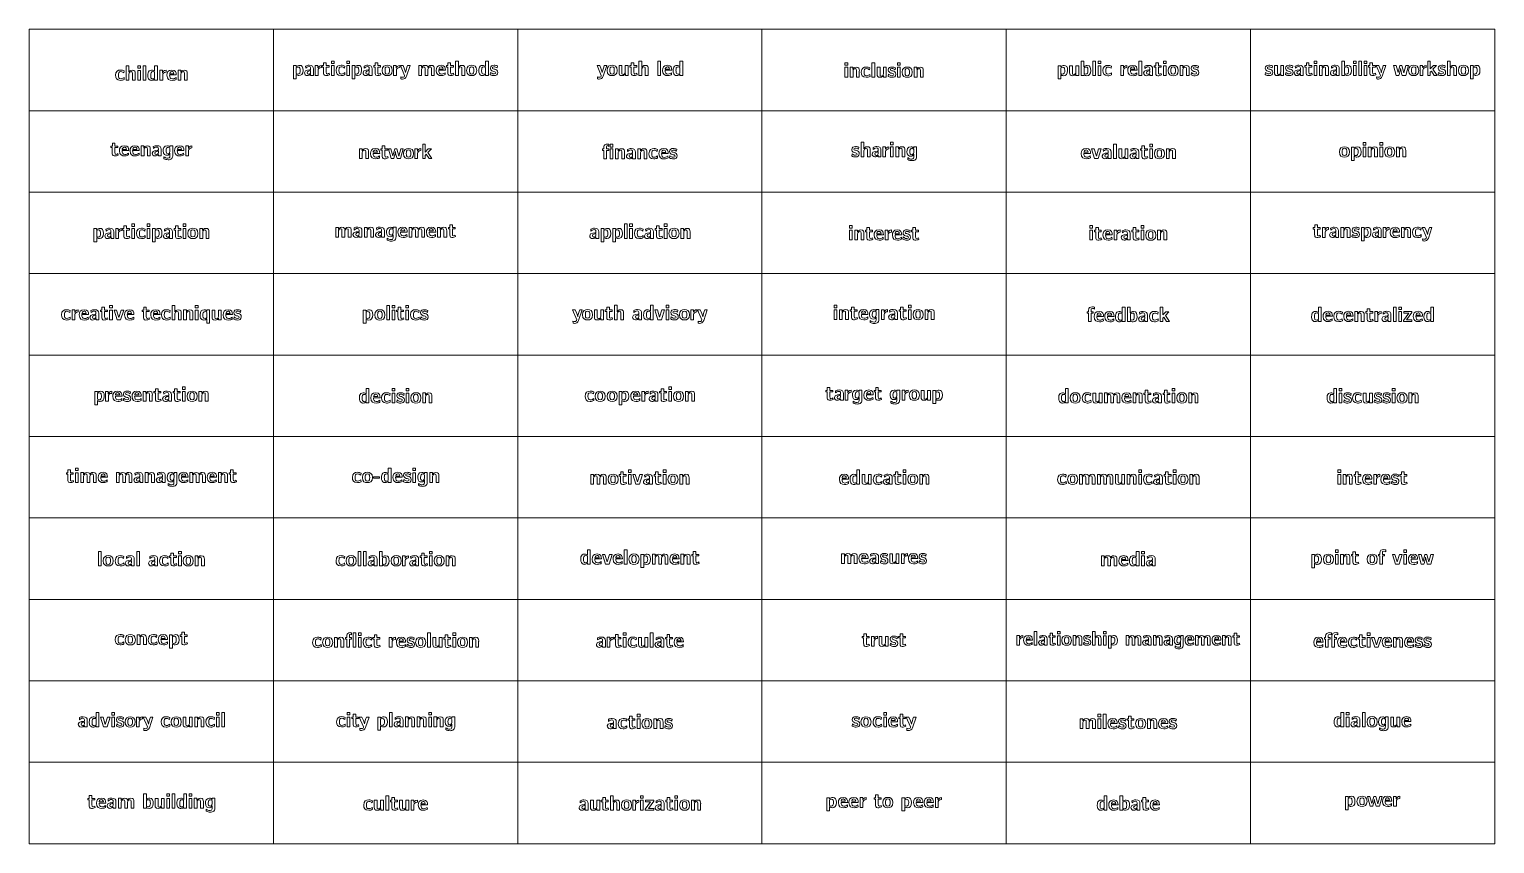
# Model space of a CAD drawing. Header units: inches. Extents: x 0 to 450, y -250 to 0.
import ezdxf

# ---------------------------------------------------------------- set-up
doc = ezdxf.new("R2010")
doc.units = ezdxf.units.IN
doc.header["$MEASUREMENT"] = 0
doc.layers.add('Raster', color=7, linetype='Continuous')
doc.layers.add('words', color=7, linetype='Continuous')

# ---------------------------------------------------------------- blocks, each defined once
blk = doc.blocks.new('block 2')
at = {"layer": 'words', "color": 250, "lineweight": 18}
for points in [[(33.3, -11.19), (34.15, -11.19), (34.15, -11.96), (33.3, -11.96), (33.3, -11.19)], [(33.3, -12.61), (34.15, -12.61), (34.15, -15.6), (33.3, -15.6), (33.3, -12.61)], [(34.92, -11.19), (35.78, -11.19), (35.78, -15.6), (34.92, -15.6), (34.92, -11.19)]]:
    blk.add_lwpolyline(points, dxfattribs=at)
for points, knots in [([(28.02, -12.5), (28.51, -12.5), (28.73, -12.57), (29.12, -12.77), (29.12, -12.77), (29.01, -13.37), (29.01, -13.37), (28.75, -13.17), (28.59, -12.99), (28.03, -12.99), (27.39, -12.99), (27.36, -13.53), (27.35, -13.97), (27.35, -13.97), (27.35, -14.16), (27.35, -14.16), (27.35, -14.77), (27.46, -15.18), (28.02, -15.18), (28.6, -15.18), (28.94, -14.89), (29.1, -14.76), (29.1, -14.76), (29.15, -15.38), (29.15, -15.38), (28.79, -15.58), (28.46, -15.67), (28, -15.67), (26.78, -15.67), (26.48, -14.92), (26.48, -14.1), (26.48, -12.82), (27.2, -12.5), (28.02, -12.5)], [0, 0, 0, 0, 1, 1, 1, 2, 2, 2, 3, 3, 3, 4, 4, 4, 5, 5, 5, 6, 6, 6, 7, 7, 7, 8, 8, 8, 9, 9, 9, 10, 10, 10, 11, 11, 11, 11]), ([(29.73, -11.19), (29.73, -11.19), (30.58, -11.19), (30.58, -11.19), (30.58, -11.19), (30.58, -13.2), (30.58, -13.2), (30.7, -12.96), (30.99, -12.54), (31.6, -12.54), (32.49, -12.54), (32.54, -13.04), (32.54, -13.61), (32.54, -13.7), (32.53, -13.79), (32.53, -13.87), (32.53, -13.87), (32.53, -15.6), (32.53, -15.6), (32.53, -15.6), (31.67, -15.6), (31.67, -15.6), (31.67, -15.6), (31.67, -13.53), (31.67, -13.53), (31.67, -13.23), (31.61, -12.99), (31.24, -12.99), (30.8, -12.99), (30.63, -13.44), (30.6, -13.76), (30.6, -13.76), (30.6, -15.6), (30.6, -15.6), (30.6, -15.6), (29.73, -15.6), (29.73, -15.6), (29.73, -15.6), (29.73, -11.19), (29.73, -11.19)], [0, 0, 0, 0, 1, 1, 1, 2, 2, 2, 3, 3, 3, 4, 4, 4, 5, 5, 5, 6, 6, 6, 7, 7, 7, 8, 8, 8, 9, 9, 9, 10, 10, 10, 11, 11, 11, 12, 12, 12, 13, 13, 13, 13]), ([(36.84, -12.78), (37.03, -12.61), (37.3, -12.54), (37.57, -12.54), (37.97, -12.54), (38.27, -12.7), (38.49, -12.89), (38.49, -12.89), (38.49, -11.19), (38.49, -11.19), (38.49, -11.19), (39.34, -11.19), (39.34, -11.19), (39.34, -11.19), (39.34, -15.6), (39.34, -15.6), (39.34, -15.6), (38.47, -15.6), (38.47, -15.6), (38.47, -15.6), (38.47, -15.27), (38.47, -15.27), (38.23, -15.51), (37.96, -15.67), (37.56, -15.67), (37.36, -15.67), (36.87, -15.64), (36.6, -15.15), (36.44, -14.85), (36.4, -14.51), (36.4, -14.09), (36.4, -13.6), (36.47, -13.08), (36.84, -12.78)], [0, 0, 0, 0, 1, 1, 1, 2, 2, 2, 3, 3, 3, 4, 4, 4, 5, 5, 5, 6, 6, 6, 7, 7, 7, 8, 8, 8, 9, 9, 9, 10, 10, 10, 11, 11, 11, 11]), ([(37.42, -15.01), (37.53, -15.15), (37.73, -15.22), (37.9, -15.22), (38.28, -15.22), (38.45, -14.96), (38.47, -14.95), (38.47, -14.95), (38.47, -13.18), (38.47, -13.18), (38.31, -13.06), (38.18, -12.99), (37.98, -12.99), (37.31, -12.99), (37.27, -13.52), (37.27, -14.02), (37.27, -14.53), (37.27, -14.82), (37.42, -15.01)], [0, 0, 0, 0, 1, 1, 1, 2, 2, 2, 3, 3, 3, 4, 4, 4, 5, 5, 5, 6, 6, 6, 6]), ([(40.11, -12.57), (40.11, -12.57), (40.93, -12.57), (40.93, -12.57), (40.93, -12.57), (40.93, -13.04), (40.93, -13.04), (40.93, -13.04), (40.93, -13.34), (40.93, -13.34), (41.04, -13.05), (41.34, -12.55), (41.99, -12.54), (41.99, -12.54), (41.99, -13.18), (41.99, -13.18), (41.27, -13.2), (40.99, -13.66), (40.96, -13.95), (40.96, -13.95), (40.96, -15.6), (40.96, -15.6), (40.96, -15.6), (40.11, -15.6), (40.11, -15.6), (40.11, -15.6), (40.11, -12.57), (40.11, -12.57)], [0, 0, 0, 0, 1, 1, 1, 2, 2, 2, 3, 3, 3, 4, 4, 4, 5, 5, 5, 6, 6, 6, 7, 7, 7, 8, 8, 8, 9, 9, 9, 9]), ([(43.8, -12.5), (45, -12.5), (45.14, -13.32), (45.14, -14.02), (45.14, -14.02), (43.1, -14.02), (43.1, -14.02), (43.1, -14.32), (43.11, -14.66), (43.29, -14.92), (43.37, -15.03), (43.55, -15.21), (43.93, -15.21), (44.47, -15.21), (44.84, -14.95), (45.05, -14.78), (45.05, -14.78), (45.1, -15.36), (45.1, -15.36), (44.89, -15.48), (44.49, -15.67), (43.88, -15.67), (43.07, -15.67), (42.28, -15.36), (42.28, -14.08), (42.28, -13.27), (42.59, -12.5), (43.8, -12.5)], [0, 0, 0, 0, 1, 1, 1, 2, 2, 2, 3, 3, 3, 4, 4, 4, 5, 5, 5, 6, 6, 6, 7, 7, 7, 8, 8, 8, 9, 9, 9, 9]), ([(44.42, -13.67), (44.35, -13.08), (44.05, -12.96), (43.81, -12.96), (43.26, -12.96), (43.15, -13.5), (43.12, -13.67), (43.12, -13.67), (44.42, -13.67), (44.42, -13.67)], [0, 0, 0, 0, 1, 1, 1, 2, 2, 2, 3, 3, 3, 3]), ([(45.71, -12.57), (45.71, -12.57), (46.55, -12.57), (46.55, -12.57), (46.55, -12.57), (46.55, -12.97), (46.55, -12.97), (46.55, -12.97), (46.55, -13.24), (46.55, -13.24), (46.67, -12.97), (46.96, -12.54), (47.59, -12.54), (48.47, -12.54), (48.52, -13.04), (48.52, -13.6), (48.52, -13.69), (48.51, -13.78), (48.51, -13.86), (48.51, -13.86), (48.51, -15.6), (48.51, -15.6), (48.51, -15.6), (47.65, -15.6), (47.65, -15.6), (47.65, -15.6), (47.65, -13.53), (47.65, -13.53), (47.65, -13.23), (47.59, -12.99), (47.22, -12.99), (46.79, -12.99), (46.61, -13.44), (46.58, -13.76), (46.58, -13.76), (46.58, -15.6), (46.58, -15.6), (46.58, -15.6), (45.71, -15.6), (45.71, -15.6), (45.71, -15.6), (45.71, -12.57), (45.71, -12.57)], [0, 0, 0, 0, 1, 1, 1, 2, 2, 2, 3, 3, 3, 4, 4, 4, 5, 5, 5, 6, 6, 6, 7, 7, 7, 8, 8, 8, 9, 9, 9, 10, 10, 10, 11, 11, 11, 12, 12, 12, 13, 13, 13, 14, 14, 14, 14])]:
    blk.add_open_spline(points, degree=3, knots=knots, dxfattribs=at)
blk = doc.blocks.new('block 3')
at = {"layer": 'words', "color": 250, "lineweight": 18}
for points, knots in [([(25.05, -35.83), (25.05, -35.83), (25.5, -35.83), (25.5, -35.83), (25.5, -35.83), (25.5, -34.97), (25.5, -34.97), (25.5, -34.97), (26.31, -34.97), (26.31, -34.97), (26.31, -34.97), (26.31, -35.83), (26.31, -35.83), (26.31, -35.83), (27.18, -35.83), (27.18, -35.83), (27.18, -35.83), (27.18, -36.28), (27.18, -36.28), (27.18, -36.28), (26.31, -36.28), (26.31, -36.28), (26.31, -36.28), (26.31, -37.82), (26.31, -37.82), (26.31, -38.18), (26.38, -38.4), (26.64, -38.4), (26.97, -38.4), (27.16, -38.17), (27.18, -38.17), (27.18, -38.17), (27.3, -38.61), (27.3, -38.61), (26.95, -38.78), (26.58, -38.89), (26.11, -38.89), (25.49, -38.89), (25.48, -38.26), (25.48, -37.92), (25.48, -37.92), (25.48, -36.28), (25.48, -36.28), (25.48, -36.28), (25.05, -36.28), (25.05, -36.28), (25.05, -36.28), (25.05, -35.83), (25.05, -35.83)], [0, 0, 0, 0, 1, 1, 1, 2, 2, 2, 3, 3, 3, 4, 4, 4, 5, 5, 5, 6, 6, 6, 7, 7, 7, 8, 8, 8, 9, 9, 9, 10, 10, 10, 11, 11, 11, 12, 12, 12, 13, 13, 13, 14, 14, 14, 15, 15, 15, 16, 16, 16, 16]), ([(29.2, -35.72), (30.4, -35.72), (30.53, -36.54), (30.53, -37.24), (30.53, -37.24), (28.5, -37.24), (28.5, -37.24), (28.5, -37.54), (28.51, -37.88), (28.69, -38.14), (28.77, -38.25), (28.95, -38.43), (29.33, -38.43), (29.87, -38.43), (30.24, -38.17), (30.45, -38), (30.45, -38), (30.5, -38.58), (30.5, -38.58), (30.29, -38.7), (29.89, -38.89), (29.28, -38.89), (28.46, -38.89), (27.68, -38.58), (27.68, -37.3), (27.68, -36.49), (27.99, -35.72), (29.2, -35.72)], [0, 0, 0, 0, 1, 1, 1, 2, 2, 2, 3, 3, 3, 4, 4, 4, 5, 5, 5, 6, 6, 6, 7, 7, 7, 8, 8, 8, 9, 9, 9, 9]), ([(32.45, -35.72), (33.64, -35.72), (33.78, -36.54), (33.78, -37.24), (33.78, -37.24), (31.74, -37.24), (31.74, -37.24), (31.74, -37.54), (31.75, -37.88), (31.94, -38.14), (32.01, -38.25), (32.19, -38.43), (32.57, -38.43), (33.11, -38.43), (33.49, -38.17), (33.7, -38), (33.7, -38), (33.74, -38.58), (33.74, -38.58), (33.53, -38.7), (33.14, -38.89), (32.53, -38.89), (31.71, -38.89), (30.93, -38.58), (30.93, -37.3), (30.93, -36.49), (31.23, -35.72), (32.45, -35.72)], [0, 0, 0, 0, 1, 1, 1, 2, 2, 2, 3, 3, 3, 4, 4, 4, 5, 5, 5, 6, 6, 6, 7, 7, 7, 8, 8, 8, 9, 9, 9, 9]), ([(34.36, -35.79), (34.36, -35.79), (35.19, -35.79), (35.19, -35.79), (35.19, -35.79), (35.19, -36.19), (35.19, -36.19), (35.19, -36.19), (35.19, -36.46), (35.19, -36.46), (35.31, -36.19), (35.61, -35.76), (36.23, -35.76), (37.11, -35.76), (37.16, -36.26), (37.16, -36.82), (37.16, -36.91), (37.16, -37), (37.16, -37.08), (37.16, -37.08), (37.16, -38.82), (37.16, -38.82), (37.16, -38.82), (36.29, -38.82), (36.29, -38.82), (36.29, -38.82), (36.29, -36.75), (36.29, -36.75), (36.29, -36.45), (36.24, -36.21), (35.86, -36.21), (35.43, -36.21), (35.25, -36.66), (35.23, -36.98), (35.23, -36.98), (35.23, -38.82), (35.23, -38.82), (35.23, -38.82), (34.36, -38.82), (34.36, -38.82), (34.36, -38.82), (34.36, -35.79), (34.36, -35.79)], [0, 0, 0, 0, 1, 1, 1, 2, 2, 2, 3, 3, 3, 4, 4, 4, 5, 5, 5, 6, 6, 6, 7, 7, 7, 8, 8, 8, 9, 9, 9, 10, 10, 10, 11, 11, 11, 12, 12, 12, 13, 13, 13, 14, 14, 14, 14]), ([(39.63, -37.11), (39.63, -37.11), (39.63, -36.85), (39.63, -36.85), (39.62, -36.65), (39.66, -36.14), (39.17, -36.14), (38.57, -36.14), (38.27, -36.47), (38.12, -36.63), (38.12, -36.63), (38.06, -35.99), (38.06, -35.99), (38.45, -35.8), (38.74, -35.72), (39.2, -35.72), (40.19, -35.72), (40.49, -36.16), (40.49, -36.82), (40.49, -36.82), (40.49, -38.82), (40.49, -38.82), (40.49, -38.82), (39.64, -38.82), (39.64, -38.82), (39.64, -38.82), (39.64, -38.39), (39.64, -38.39), (39.42, -38.72), (39.01, -38.89), (38.62, -38.89), (38.08, -38.89), (37.73, -38.44), (37.73, -38), (37.73, -37.05), (39.62, -37.13), (39.63, -37.11)], [0, 0, 0, 0, 1, 1, 1, 2, 2, 2, 3, 3, 3, 4, 4, 4, 5, 5, 5, 6, 6, 6, 7, 7, 7, 8, 8, 8, 9, 9, 9, 10, 10, 10, 11, 11, 11, 12, 12, 12, 12]), ([(42.39, -35.76), (42.78, -35.76), (43, -35.93), (43.2, -36.2), (43.2, -36.2), (43.2, -35.76), (43.2, -35.76), (43.2, -35.76), (44.05, -35.76), (44.05, -35.76), (44.05, -35.76), (44.05, -38.67), (44.05, -38.67), (44.05, -38.98), (44.04, -39.39), (43.73, -39.69), (43.44, -39.97), (42.99, -40.03), (42.62, -40.03), (42.09, -40.03), (41.76, -39.92), (41.36, -39.71), (41.36, -39.71), (41.36, -39.12), (41.36, -39.12), (41.68, -39.36), (41.98, -39.57), (42.59, -39.57), (43.2, -39.57), (43.18, -39), (43.18, -38.72), (43.18, -38.72), (43.18, -38.06), (43.18, -38.06), (43.04, -38.35), (42.8, -38.67), (42.33, -38.67), (41.72, -38.67), (41.11, -38.4), (41.11, -37.33), (41.11, -36.7), (41.25, -35.76), (42.39, -35.76)], [0, 0, 0, 0, 1, 1, 1, 2, 2, 2, 3, 3, 3, 4, 4, 4, 5, 5, 5, 6, 6, 6, 7, 7, 7, 8, 8, 8, 9, 9, 9, 10, 10, 10, 11, 11, 11, 12, 12, 12, 13, 13, 13, 14, 14, 14, 14]), ([(46.15, -35.72), (47.34, -35.72), (47.48, -36.54), (47.48, -37.24), (47.48, -37.24), (45.44, -37.24), (45.44, -37.24), (45.44, -37.54), (45.46, -37.88), (45.64, -38.14), (45.72, -38.25), (45.89, -38.43), (46.28, -38.43), (46.82, -38.43), (47.19, -38.17), (47.4, -38), (47.4, -38), (47.44, -38.58), (47.44, -38.58), (47.23, -38.7), (46.84, -38.89), (46.23, -38.89), (45.41, -38.89), (44.63, -38.58), (44.63, -37.3), (44.63, -36.49), (44.94, -35.72), (46.15, -35.72)], [0, 0, 0, 0, 1, 1, 1, 2, 2, 2, 3, 3, 3, 4, 4, 4, 5, 5, 5, 6, 6, 6, 7, 7, 7, 8, 8, 8, 9, 9, 9, 9]), ([(48.07, -35.79), (48.07, -35.79), (48.88, -35.79), (48.88, -35.79), (48.88, -35.79), (48.88, -36.26), (48.88, -36.26), (48.88, -36.26), (48.89, -36.56), (48.89, -36.56), (48.99, -36.27), (49.3, -35.77), (49.95, -35.76), (49.95, -35.76), (49.95, -36.4), (49.95, -36.4), (49.22, -36.42), (48.94, -36.88), (48.92, -37.17), (48.92, -37.17), (48.92, -38.82), (48.92, -38.82), (48.92, -38.82), (48.07, -38.82), (48.07, -38.82), (48.07, -38.82), (48.07, -35.79), (48.07, -35.79)], [0, 0, 0, 0, 1, 1, 1, 2, 2, 2, 3, 3, 3, 4, 4, 4, 5, 5, 5, 6, 6, 6, 7, 7, 7, 8, 8, 8, 9, 9, 9, 9]), ([(29.82, -36.89), (29.75, -36.3), (29.45, -36.18), (29.21, -36.18), (28.66, -36.18), (28.55, -36.72), (28.52, -36.89), (28.52, -36.89), (29.82, -36.89), (29.82, -36.89)], [0, 0, 0, 0, 1, 1, 1, 2, 2, 2, 3, 3, 3, 3]), ([(33.06, -36.89), (33, -36.3), (32.69, -36.18), (32.45, -36.18), (31.91, -36.18), (31.8, -36.72), (31.77, -36.89), (31.77, -36.89), (33.06, -36.89), (33.06, -36.89)], [0, 0, 0, 0, 1, 1, 1, 2, 2, 2, 3, 3, 3, 3]), ([(39.01, -38.43), (39.21, -38.43), (39.63, -38.32), (39.63, -37.85), (39.63, -37.85), (39.63, -37.37), (39.63, -37.37), (39.22, -37.4), (38.57, -37.49), (38.57, -37.99), (38.57, -38.23), (38.74, -38.43), (39.01, -38.43)], [0, 0, 0, 0, 1, 1, 1, 2, 2, 2, 3, 3, 3, 4, 4, 4, 4]), ([(42.61, -38.21), (43.1, -38.21), (43.2, -37.51), (43.2, -37.24), (43.2, -37.24), (43.2, -36.63), (43.2, -36.63), (43.19, -36.49), (43.01, -36.21), (42.69, -36.21), (42.26, -36.21), (41.98, -36.52), (41.98, -37.31), (41.98, -37.7), (42.06, -38.21), (42.61, -38.21)], [0, 0, 0, 0, 1, 1, 1, 2, 2, 2, 3, 3, 3, 4, 4, 4, 5, 5, 5, 5]), ([(46.76, -36.89), (46.7, -36.3), (46.4, -36.18), (46.15, -36.18), (45.61, -36.18), (45.5, -36.72), (45.47, -36.89), (45.47, -36.89), (46.76, -36.89), (46.76, -36.89)], [0, 0, 0, 0, 1, 1, 1, 2, 2, 2, 3, 3, 3, 3])]:
    blk.add_open_spline(points, degree=3, knots=knots, dxfattribs=at)
blk = doc.blocks.new('block 4')
at = {"layer": 'words', "color": 250, "lineweight": 18}
for points in [[(31.44, -59.76), (32.3, -59.76), (32.3, -60.54), (31.44, -60.54), (31.44, -59.76)], [(31.44, -61.18), (32.3, -61.18), (32.3, -64.18), (31.44, -64.18), (31.44, -61.18)], [(36.18, -59.76), (37.03, -59.76), (37.03, -60.54), (36.18, -60.54), (36.18, -59.76)], [(36.18, -61.18), (37.03, -61.18), (37.03, -64.18), (36.18, -64.18), (36.18, -61.18)], [(47.26, -59.76), (48.11, -59.76), (48.11, -60.54), (47.26, -60.54), (47.26, -59.76)], [(47.26, -61.18), (48.11, -61.18), (48.11, -64.18), (47.26, -64.18), (47.26, -61.18)]]:
    blk.add_lwpolyline(points, dxfattribs=at)
for points, knots in [([(19.82, -61.18), (19.82, -61.18), (20.67, -61.18), (20.67, -61.18), (20.67, -61.18), (20.67, -61.5), (20.67, -61.5), (20.93, -61.29), (21.28, -61.11), (21.75, -61.11), (22.36, -61.11), (22.76, -61.53), (22.76, -62.67), (22.76, -63.8), (22.26, -64.25), (21.51, -64.25), (21.14, -64.25), (20.89, -64.1), (20.69, -63.9), (20.69, -63.9), (20.69, -65.24), (20.69, -65.24), (20.69, -65.24), (19.82, -65.24), (19.82, -65.24), (19.82, -65.24), (19.82, -61.18), (19.82, -61.18)], [0, 0, 0, 0, 1, 1, 1, 2, 2, 2, 3, 3, 3, 4, 4, 4, 5, 5, 5, 6, 6, 6, 7, 7, 7, 8, 8, 8, 9, 9, 9, 9]), ([(21.17, -63.78), (21.41, -63.78), (21.62, -63.67), (21.73, -63.48), (21.91, -63.19), (21.88, -62.87), (21.89, -62.61), (21.89, -62.61), (21.88, -62.46), (21.88, -62.46), (21.86, -62.19), (21.79, -61.6), (21.23, -61.6), (20.9, -61.6), (20.69, -61.8), (20.69, -61.8), (20.69, -61.8), (20.69, -63.57), (20.69, -63.57), (20.73, -63.6), (20.88, -63.78), (21.17, -63.78)], [0, 0, 0, 0, 1, 1, 1, 2, 2, 2, 3, 3, 3, 4, 4, 4, 5, 5, 5, 6, 6, 6, 7, 7, 7, 7]), ([(25.08, -62.46), (25.08, -62.46), (25.08, -62.2), (25.08, -62.2), (25.08, -62), (25.11, -61.5), (24.63, -61.5), (24.02, -61.5), (23.73, -61.83), (23.57, -61.98), (23.57, -61.98), (23.52, -61.34), (23.52, -61.34), (23.9, -61.15), (24.2, -61.07), (24.65, -61.07), (25.65, -61.07), (25.95, -61.51), (25.95, -62.18), (25.95, -62.18), (25.95, -64.18), (25.95, -64.18), (25.95, -64.18), (25.1, -64.18), (25.1, -64.18), (25.1, -64.18), (25.1, -63.74), (25.1, -63.74), (24.87, -64.07), (24.47, -64.25), (24.07, -64.25), (23.53, -64.25), (23.19, -63.8), (23.19, -63.36), (23.19, -62.4), (25.08, -62.48), (25.08, -62.46)], [0, 0, 0, 0, 1, 1, 1, 2, 2, 2, 3, 3, 3, 4, 4, 4, 5, 5, 5, 6, 6, 6, 7, 7, 7, 8, 8, 8, 9, 9, 9, 10, 10, 10, 11, 11, 11, 12, 12, 12, 12]), ([(24.47, -63.78), (24.67, -63.78), (25.08, -63.67), (25.08, -63.2), (25.08, -63.2), (25.08, -62.72), (25.08, -62.72), (24.68, -62.75), (24.03, -62.84), (24.03, -63.34), (24.03, -63.58), (24.2, -63.78), (24.47, -63.78)], [0, 0, 0, 0, 1, 1, 1, 2, 2, 2, 3, 3, 3, 4, 4, 4, 4]), ([(26.52, -61.14), (26.52, -61.14), (27.33, -61.14), (27.33, -61.14), (27.33, -61.14), (27.33, -61.62), (27.33, -61.62), (27.33, -61.62), (27.34, -61.91), (27.34, -61.91), (27.44, -61.62), (27.75, -61.12), (28.4, -61.11), (28.4, -61.11), (28.4, -61.76), (28.4, -61.76), (27.67, -61.77), (27.39, -62.23), (27.37, -62.53), (27.37, -62.53), (27.37, -64.18), (27.37, -64.18), (27.37, -64.18), (26.52, -64.18), (26.52, -64.18), (26.52, -64.18), (26.52, -61.14), (26.52, -61.14)], [0, 0, 0, 0, 1, 1, 1, 2, 2, 2, 3, 3, 3, 4, 4, 4, 5, 5, 5, 6, 6, 6, 7, 7, 7, 8, 8, 8, 9, 9, 9, 9]), ([(28.63, -61.18), (28.63, -61.18), (29.07, -61.18), (29.07, -61.18), (29.07, -61.18), (29.07, -60.32), (29.07, -60.32), (29.07, -60.32), (29.88, -60.32), (29.88, -60.32), (29.88, -60.32), (29.88, -61.18), (29.88, -61.18), (29.88, -61.18), (30.75, -61.18), (30.75, -61.18), (30.75, -61.18), (30.75, -61.64), (30.75, -61.64), (30.75, -61.64), (29.88, -61.64), (29.88, -61.64), (29.88, -61.64), (29.88, -63.17), (29.88, -63.17), (29.88, -63.54), (29.95, -63.75), (30.21, -63.75), (30.54, -63.75), (30.73, -63.52), (30.75, -63.52), (30.75, -63.52), (30.87, -63.97), (30.87, -63.97), (30.52, -64.13), (30.16, -64.25), (29.69, -64.25), (29.06, -64.25), (29.05, -63.61), (29.05, -63.27), (29.05, -63.27), (29.05, -61.64), (29.05, -61.64), (29.05, -61.64), (28.63, -61.64), (28.63, -61.64), (28.63, -61.64), (28.63, -61.18), (28.63, -61.18)], [0, 0, 0, 0, 1, 1, 1, 2, 2, 2, 3, 3, 3, 4, 4, 4, 5, 5, 5, 6, 6, 6, 7, 7, 7, 8, 8, 8, 9, 9, 9, 10, 10, 10, 11, 11, 11, 12, 12, 12, 13, 13, 13, 14, 14, 14, 15, 15, 15, 16, 16, 16, 16]), ([(34.46, -61.07), (34.95, -61.07), (35.17, -61.14), (35.55, -61.34), (35.55, -61.34), (35.45, -61.95), (35.45, -61.95), (35.19, -61.74), (35.03, -61.57), (34.47, -61.57), (33.83, -61.57), (33.79, -62.11), (33.79, -62.54), (33.79, -62.54), (33.79, -62.73), (33.79, -62.73), (33.79, -63.34), (33.9, -63.75), (34.46, -63.75), (35.04, -63.75), (35.38, -63.47), (35.54, -63.33), (35.54, -63.33), (35.59, -63.95), (35.59, -63.95), (35.22, -64.15), (34.9, -64.25), (34.44, -64.25), (33.22, -64.25), (32.92, -63.5), (32.92, -62.67), (32.92, -61.39), (33.64, -61.07), (34.46, -61.07)], [0, 0, 0, 0, 1, 1, 1, 2, 2, 2, 3, 3, 3, 4, 4, 4, 5, 5, 5, 6, 6, 6, 7, 7, 7, 8, 8, 8, 9, 9, 9, 10, 10, 10, 11, 11, 11, 11]), ([(37.8, -61.18), (37.8, -61.18), (38.65, -61.18), (38.65, -61.18), (38.65, -61.18), (38.65, -61.5), (38.65, -61.5), (38.91, -61.29), (39.26, -61.11), (39.73, -61.11), (40.34, -61.11), (40.74, -61.53), (40.74, -62.67), (40.74, -63.8), (40.24, -64.25), (39.49, -64.25), (39.12, -64.25), (38.87, -64.1), (38.67, -63.9), (38.67, -63.9), (38.67, -65.24), (38.67, -65.24), (38.67, -65.24), (37.8, -65.24), (37.8, -65.24), (37.8, -65.24), (37.8, -61.18), (37.8, -61.18)], [0, 0, 0, 0, 1, 1, 1, 2, 2, 2, 3, 3, 3, 4, 4, 4, 5, 5, 5, 6, 6, 6, 7, 7, 7, 8, 8, 8, 9, 9, 9, 9]), ([(39.15, -63.78), (39.4, -63.78), (39.6, -63.67), (39.71, -63.48), (39.89, -63.19), (39.87, -62.87), (39.87, -62.61), (39.87, -62.61), (39.87, -62.46), (39.87, -62.46), (39.85, -62.19), (39.78, -61.6), (39.22, -61.6), (38.89, -61.6), (38.68, -61.8), (38.67, -61.8), (38.67, -61.8), (38.67, -63.57), (38.67, -63.57), (38.71, -63.6), (38.86, -63.78), (39.15, -63.78)], [0, 0, 0, 0, 1, 1, 1, 2, 2, 2, 3, 3, 3, 4, 4, 4, 5, 5, 5, 6, 6, 6, 7, 7, 7, 7]), ([(43.07, -62.46), (43.07, -62.46), (43.07, -62.2), (43.07, -62.2), (43.06, -62), (43.1, -61.5), (42.61, -61.5), (42.01, -61.5), (41.71, -61.83), (41.55, -61.98), (41.55, -61.98), (41.5, -61.34), (41.5, -61.34), (41.88, -61.15), (42.18, -61.07), (42.63, -61.07), (43.63, -61.07), (43.93, -61.51), (43.93, -62.18), (43.93, -62.18), (43.93, -64.18), (43.93, -64.18), (43.93, -64.18), (43.08, -64.18), (43.08, -64.18), (43.08, -64.18), (43.08, -63.74), (43.08, -63.74), (42.86, -64.07), (42.45, -64.25), (42.06, -64.25), (41.52, -64.25), (41.17, -63.8), (41.17, -63.36), (41.17, -62.4), (43.06, -62.48), (43.07, -62.46)], [0, 0, 0, 0, 1, 1, 1, 2, 2, 2, 3, 3, 3, 4, 4, 4, 5, 5, 5, 6, 6, 6, 7, 7, 7, 8, 8, 8, 9, 9, 9, 10, 10, 10, 11, 11, 11, 12, 12, 12, 12]), ([(42.45, -63.78), (42.65, -63.78), (43.07, -63.67), (43.07, -63.2), (43.07, -63.2), (43.07, -62.72), (43.07, -62.72), (42.66, -62.75), (42.01, -62.84), (42.01, -63.34), (42.01, -63.58), (42.18, -63.78), (42.45, -63.78)], [0, 0, 0, 0, 1, 1, 1, 2, 2, 2, 3, 3, 3, 4, 4, 4, 4]), ([(44.44, -61.18), (44.44, -61.18), (44.89, -61.18), (44.89, -61.18), (44.89, -61.18), (44.89, -60.32), (44.89, -60.32), (44.89, -60.32), (45.7, -60.32), (45.7, -60.32), (45.7, -60.32), (45.7, -61.18), (45.7, -61.18), (45.7, -61.18), (46.57, -61.18), (46.57, -61.18), (46.57, -61.18), (46.57, -61.64), (46.57, -61.64), (46.57, -61.64), (45.7, -61.64), (45.7, -61.64), (45.7, -61.64), (45.7, -63.17), (45.7, -63.17), (45.7, -63.54), (45.76, -63.75), (46.03, -63.75), (46.36, -63.75), (46.55, -63.52), (46.57, -63.52), (46.57, -63.52), (46.69, -63.97), (46.69, -63.97), (46.34, -64.13), (45.97, -64.25), (45.5, -64.25), (44.88, -64.25), (44.87, -63.61), (44.87, -63.27), (44.87, -63.27), (44.87, -61.64), (44.87, -61.64), (44.87, -61.64), (44.44, -61.64), (44.44, -61.64), (44.44, -61.64), (44.44, -61.18), (44.44, -61.18)], [0, 0, 0, 0, 1, 1, 1, 2, 2, 2, 3, 3, 3, 4, 4, 4, 5, 5, 5, 6, 6, 6, 7, 7, 7, 8, 8, 8, 9, 9, 9, 10, 10, 10, 11, 11, 11, 12, 12, 12, 13, 13, 13, 14, 14, 14, 15, 15, 15, 16, 16, 16, 16]), ([(50.25, -61.07), (51.04, -61.07), (51.8, -61.41), (51.8, -62.66), (51.8, -64), (51.04, -64.25), (50.25, -64.25), (49.46, -64.25), (48.7, -64), (48.7, -62.66), (48.7, -61.41), (49.46, -61.07), (50.25, -61.07)], [0, 0, 0, 0, 1, 1, 1, 2, 2, 2, 3, 3, 3, 4, 4, 4, 4]), ([(50.25, -63.75), (50.94, -63.75), (50.93, -63.14), (50.93, -62.65), (50.93, -62.13), (50.93, -61.53), (50.25, -61.53), (49.56, -61.53), (49.56, -62.13), (49.56, -62.65), (49.56, -63.14), (49.57, -63.75), (50.25, -63.75)], [0, 0, 0, 0, 1, 1, 1, 2, 2, 2, 3, 3, 3, 4, 4, 4, 4]), ([(52.37, -61.14), (52.37, -61.14), (53.21, -61.14), (53.21, -61.14), (53.21, -61.14), (53.21, -61.54), (53.21, -61.54), (53.21, -61.54), (53.21, -61.81), (53.21, -61.81), (53.33, -61.54), (53.63, -61.11), (54.25, -61.11), (55.13, -61.11), (55.18, -61.61), (55.18, -62.18), (55.18, -62.27), (55.18, -62.35), (55.18, -62.44), (55.18, -62.44), (55.18, -64.18), (55.18, -64.18), (55.18, -64.18), (54.31, -64.18), (54.31, -64.18), (54.31, -64.18), (54.31, -62.1), (54.31, -62.1), (54.31, -61.8), (54.25, -61.57), (53.88, -61.57), (53.45, -61.57), (53.27, -62.01), (53.24, -62.33), (53.24, -62.33), (53.24, -64.18), (53.24, -64.18), (53.24, -64.18), (52.37, -64.18), (52.37, -64.18), (52.37, -64.18), (52.37, -61.14), (52.37, -61.14)], [0, 0, 0, 0, 1, 1, 1, 2, 2, 2, 3, 3, 3, 4, 4, 4, 5, 5, 5, 6, 6, 6, 7, 7, 7, 8, 8, 8, 9, 9, 9, 10, 10, 10, 11, 11, 11, 12, 12, 12, 13, 13, 13, 14, 14, 14, 14])]:
    blk.add_open_spline(points, degree=3, knots=knots, dxfattribs=at)
blk = doc.blocks.new('block 5')
at = {"layer": 'words', "color": 250, "lineweight": 18}
for points in [[(24.67, -84.76), (25.52, -84.76), (25.52, -85.54), (24.67, -85.54), (24.67, -84.76)], [(50.96, -84.76), (51.82, -84.76), (51.82, -85.54), (50.96, -85.54), (50.96, -84.76)], [(24.67, -86.18), (25.52, -86.18), (25.52, -89.18), (24.67, -89.18), (24.67, -86.18)], [(26.8, -86.18), (27.51, -88.43), (28.22, -86.18), (28.99, -86.18), (28.04, -89.18), (26.96, -89.18), (26.01, -86.18), (26.8, -86.18)], [(50.96, -86.18), (51.82, -86.18), (51.82, -89.18), (50.96, -89.18), (50.96, -86.18)]]:
    blk.add_lwpolyline(points, dxfattribs=at)
for points, knots in [([(21.85, -86.18), (21.85, -86.18), (22.29, -86.18), (22.29, -86.18), (22.29, -86.18), (22.29, -85.32), (22.29, -85.32), (22.29, -85.32), (23.11, -85.32), (23.11, -85.32), (23.11, -85.32), (23.11, -86.18), (23.11, -86.18), (23.11, -86.18), (23.98, -86.18), (23.98, -86.18), (23.98, -86.18), (23.98, -86.64), (23.98, -86.64), (23.98, -86.64), (23.11, -86.64), (23.11, -86.64), (23.11, -86.64), (23.11, -88.17), (23.11, -88.17), (23.11, -88.54), (23.17, -88.75), (23.44, -88.75), (23.76, -88.75), (23.96, -88.52), (23.98, -88.52), (23.98, -88.52), (24.09, -88.97), (24.09, -88.97), (23.74, -89.13), (23.38, -89.25), (22.91, -89.25), (22.29, -89.25), (22.28, -88.61), (22.28, -88.27), (22.28, -88.27), (22.28, -86.64), (22.28, -86.64), (22.28, -86.64), (21.85, -86.64), (21.85, -86.64), (21.85, -86.64), (21.85, -86.18), (21.85, -86.18)], [0, 0, 0, 0, 1, 1, 1, 2, 2, 2, 3, 3, 3, 4, 4, 4, 5, 5, 5, 6, 6, 6, 7, 7, 7, 8, 8, 8, 9, 9, 9, 10, 10, 10, 11, 11, 11, 12, 12, 12, 13, 13, 13, 14, 14, 14, 15, 15, 15, 16, 16, 16, 16]), ([(34.67, -86.18), (34.67, -86.18), (35.12, -86.18), (35.12, -86.18), (35.12, -86.18), (35.12, -85.32), (35.12, -85.32), (35.12, -85.32), (35.93, -85.32), (35.93, -85.32), (35.93, -85.32), (35.93, -86.18), (35.93, -86.18), (35.93, -86.18), (36.8, -86.18), (36.8, -86.18), (36.8, -86.18), (36.8, -86.64), (36.8, -86.64), (36.8, -86.64), (35.93, -86.64), (35.93, -86.64), (35.93, -86.64), (35.93, -88.17), (35.93, -88.17), (35.93, -88.54), (35.99, -88.75), (36.26, -88.75), (36.58, -88.75), (36.78, -88.52), (36.8, -88.52), (36.8, -88.52), (36.91, -88.97), (36.91, -88.97), (36.56, -89.13), (36.2, -89.25), (35.73, -89.25), (35.11, -89.25), (35.1, -88.61), (35.1, -88.27), (35.1, -88.27), (35.1, -86.64), (35.1, -86.64), (35.1, -86.64), (34.67, -86.64), (34.67, -86.64), (34.67, -86.64), (34.67, -86.18), (34.67, -86.18)], [0, 0, 0, 0, 1, 1, 1, 2, 2, 2, 3, 3, 3, 4, 4, 4, 5, 5, 5, 6, 6, 6, 7, 7, 7, 8, 8, 8, 9, 9, 9, 10, 10, 10, 11, 11, 11, 12, 12, 12, 13, 13, 13, 14, 14, 14, 15, 15, 15, 16, 16, 16, 16]), ([(43.83, -84.76), (43.83, -84.76), (44.68, -84.76), (44.68, -84.76), (44.68, -84.76), (44.68, -86.77), (44.68, -86.77), (44.8, -86.53), (45.09, -86.11), (45.71, -86.11), (46.59, -86.11), (46.64, -86.61), (46.64, -87.18), (46.64, -87.27), (46.63, -87.36), (46.63, -87.44), (46.63, -87.44), (46.63, -89.18), (46.63, -89.18), (46.63, -89.18), (45.77, -89.18), (45.77, -89.18), (45.77, -89.18), (45.77, -87.1), (45.77, -87.1), (45.77, -86.8), (45.71, -86.57), (45.34, -86.57), (44.91, -86.57), (44.73, -87.01), (44.7, -87.33), (44.7, -87.33), (44.7, -89.18), (44.7, -89.18), (44.7, -89.18), (43.83, -89.18), (43.83, -89.18), (43.83, -89.18), (43.83, -84.76), (43.83, -84.76)], [0, 0, 0, 0, 1, 1, 1, 2, 2, 2, 3, 3, 3, 4, 4, 4, 5, 5, 5, 6, 6, 6, 7, 7, 7, 8, 8, 8, 9, 9, 9, 10, 10, 10, 11, 11, 11, 12, 12, 12, 13, 13, 13, 13]), ([(11.45, -86.07), (11.94, -86.07), (12.15, -86.14), (12.54, -86.34), (12.54, -86.34), (12.44, -86.95), (12.44, -86.95), (12.17, -86.74), (12.01, -86.57), (11.46, -86.57), (10.81, -86.57), (10.78, -87.11), (10.78, -87.54), (10.78, -87.54), (10.78, -87.73), (10.78, -87.73), (10.78, -88.34), (10.89, -88.75), (11.44, -88.75), (12.03, -88.75), (12.36, -88.47), (12.53, -88.33), (12.53, -88.33), (12.58, -88.95), (12.58, -88.95), (12.21, -89.15), (11.89, -89.25), (11.42, -89.25), (10.21, -89.25), (9.91, -88.5), (9.91, -87.67), (9.91, -86.39), (10.62, -86.07), (11.45, -86.07)], [0, 0, 0, 0, 1, 1, 1, 2, 2, 2, 3, 3, 3, 4, 4, 4, 5, 5, 5, 6, 6, 6, 7, 7, 7, 8, 8, 8, 9, 9, 9, 10, 10, 10, 11, 11, 11, 11]), ([(13.16, -86.14), (13.16, -86.14), (13.98, -86.14), (13.98, -86.14), (13.98, -86.14), (13.98, -86.62), (13.98, -86.62), (13.98, -86.62), (13.98, -86.91), (13.98, -86.91), (14.09, -86.62), (14.4, -86.12), (15.04, -86.11), (15.04, -86.11), (15.04, -86.76), (15.04, -86.76), (14.32, -86.77), (14.04, -87.23), (14.01, -87.53), (14.01, -87.53), (14.01, -89.18), (14.01, -89.18), (14.01, -89.18), (13.16, -89.18), (13.16, -89.18), (13.16, -89.18), (13.16, -86.14), (13.16, -86.14)], [0, 0, 0, 0, 1, 1, 1, 2, 2, 2, 3, 3, 3, 4, 4, 4, 5, 5, 5, 6, 6, 6, 7, 7, 7, 8, 8, 8, 9, 9, 9, 9]), ([(16.85, -86.07), (18.05, -86.07), (18.19, -86.89), (18.19, -87.59), (18.19, -87.59), (16.15, -87.59), (16.15, -87.59), (16.15, -87.89), (16.16, -88.23), (16.35, -88.49), (16.42, -88.6), (16.6, -88.78), (16.98, -88.78), (17.52, -88.78), (17.9, -88.52), (18.1, -88.36), (18.1, -88.36), (18.15, -88.94), (18.15, -88.94), (17.94, -89.06), (17.55, -89.25), (16.94, -89.25), (16.12, -89.25), (15.34, -88.93), (15.34, -87.65), (15.34, -86.84), (15.64, -86.07), (16.85, -86.07)], [0, 0, 0, 0, 1, 1, 1, 2, 2, 2, 3, 3, 3, 4, 4, 4, 5, 5, 5, 6, 6, 6, 7, 7, 7, 8, 8, 8, 9, 9, 9, 9]), ([(17.47, -87.25), (17.41, -86.66), (17.1, -86.53), (16.86, -86.53), (16.31, -86.53), (16.21, -87.07), (16.17, -87.25), (16.17, -87.25), (17.47, -87.25), (17.47, -87.25)], [0, 0, 0, 0, 1, 1, 1, 2, 2, 2, 3, 3, 3, 3]), ([(20.47, -87.46), (20.47, -87.46), (20.47, -87.2), (20.47, -87.2), (20.47, -87), (20.5, -86.5), (20.02, -86.5), (19.41, -86.5), (19.12, -86.83), (18.96, -86.98), (18.96, -86.98), (18.91, -86.34), (18.91, -86.34), (19.29, -86.15), (19.59, -86.07), (20.04, -86.07), (21.04, -86.07), (21.34, -86.51), (21.34, -87.18), (21.34, -87.18), (21.34, -89.18), (21.34, -89.18), (21.34, -89.18), (20.49, -89.18), (20.49, -89.18), (20.49, -89.18), (20.49, -88.74), (20.49, -88.74), (20.26, -89.07), (19.86, -89.25), (19.46, -89.25), (18.92, -89.25), (18.58, -88.8), (18.58, -88.36), (18.58, -87.4), (20.47, -87.48), (20.47, -87.46)], [0, 0, 0, 0, 1, 1, 1, 2, 2, 2, 3, 3, 3, 4, 4, 4, 5, 5, 5, 6, 6, 6, 7, 7, 7, 8, 8, 8, 9, 9, 9, 10, 10, 10, 11, 11, 11, 12, 12, 12, 12]), ([(19.86, -88.78), (20.06, -88.78), (20.47, -88.67), (20.47, -88.2), (20.47, -88.2), (20.47, -87.72), (20.47, -87.72), (20.07, -87.75), (19.42, -87.84), (19.42, -88.34), (19.42, -88.58), (19.59, -88.78), (19.86, -88.78)], [0, 0, 0, 0, 1, 1, 1, 2, 2, 2, 3, 3, 3, 4, 4, 4, 4]), ([(30.8, -86.07), (31.99, -86.07), (32.13, -86.89), (32.13, -87.59), (32.13, -87.59), (30.09, -87.59), (30.09, -87.59), (30.09, -87.89), (30.11, -88.23), (30.29, -88.49), (30.37, -88.6), (30.54, -88.78), (30.92, -88.78), (31.46, -88.78), (31.84, -88.52), (32.05, -88.36), (32.05, -88.36), (32.09, -88.94), (32.09, -88.94), (31.88, -89.06), (31.49, -89.25), (30.88, -89.25), (30.06, -89.25), (29.28, -88.93), (29.28, -87.65), (29.28, -86.84), (29.58, -86.07), (30.8, -86.07)], [0, 0, 0, 0, 1, 1, 1, 2, 2, 2, 3, 3, 3, 4, 4, 4, 5, 5, 5, 6, 6, 6, 7, 7, 7, 8, 8, 8, 9, 9, 9, 9]), ([(31.41, -87.25), (31.35, -86.66), (31.05, -86.53), (30.8, -86.53), (30.26, -86.53), (30.15, -87.07), (30.12, -87.25), (30.12, -87.25), (31.41, -87.25), (31.41, -87.25)], [0, 0, 0, 0, 1, 1, 1, 2, 2, 2, 3, 3, 3, 3]), ([(38.82, -86.07), (40.01, -86.07), (40.15, -86.89), (40.15, -87.59), (40.15, -87.59), (38.11, -87.59), (38.11, -87.59), (38.11, -87.89), (38.13, -88.23), (38.31, -88.49), (38.39, -88.6), (38.56, -88.78), (38.94, -88.78), (39.48, -88.78), (39.86, -88.52), (40.07, -88.36), (40.07, -88.36), (40.11, -88.94), (40.11, -88.94), (39.9, -89.06), (39.51, -89.25), (38.9, -89.25), (38.08, -89.25), (37.3, -88.93), (37.3, -87.65), (37.3, -86.84), (37.6, -86.07), (38.82, -86.07)], [0, 0, 0, 0, 1, 1, 1, 2, 2, 2, 3, 3, 3, 4, 4, 4, 5, 5, 5, 6, 6, 6, 7, 7, 7, 8, 8, 8, 9, 9, 9, 9]), ([(39.43, -87.25), (39.37, -86.66), (39.07, -86.53), (38.82, -86.53), (38.28, -86.53), (38.17, -87.07), (38.14, -87.25), (38.14, -87.25), (39.43, -87.25), (39.43, -87.25)], [0, 0, 0, 0, 1, 1, 1, 2, 2, 2, 3, 3, 3, 3]), ([(42.13, -86.07), (42.61, -86.07), (42.83, -86.14), (43.22, -86.34), (43.22, -86.34), (43.12, -86.95), (43.12, -86.95), (42.85, -86.74), (42.69, -86.57), (42.13, -86.57), (41.49, -86.57), (41.46, -87.11), (41.45, -87.54), (41.45, -87.54), (41.45, -87.73), (41.45, -87.73), (41.45, -88.34), (41.57, -88.75), (42.12, -88.75), (42.7, -88.75), (43.04, -88.47), (43.21, -88.33), (43.21, -88.33), (43.26, -88.95), (43.26, -88.95), (42.89, -89.15), (42.56, -89.25), (42.1, -89.25), (40.89, -89.25), (40.58, -88.5), (40.58, -87.67), (40.58, -86.39), (41.3, -86.07), (42.13, -86.07)], [0, 0, 0, 0, 1, 1, 1, 2, 2, 2, 3, 3, 3, 4, 4, 4, 5, 5, 5, 6, 6, 6, 7, 7, 7, 8, 8, 8, 9, 9, 9, 10, 10, 10, 11, 11, 11, 11]), ([(47.4, -86.14), (47.4, -86.14), (48.23, -86.14), (48.23, -86.14), (48.23, -86.14), (48.23, -86.54), (48.23, -86.54), (48.23, -86.54), (48.23, -86.81), (48.23, -86.81), (48.35, -86.54), (48.65, -86.11), (49.27, -86.11), (50.15, -86.11), (50.2, -86.61), (50.2, -87.18), (50.2, -87.27), (50.2, -87.35), (50.2, -87.44), (50.2, -87.44), (50.2, -89.18), (50.2, -89.18), (50.2, -89.18), (49.33, -89.18), (49.33, -89.18), (49.33, -89.18), (49.33, -87.1), (49.33, -87.1), (49.33, -86.8), (49.28, -86.57), (48.9, -86.57), (48.47, -86.57), (48.29, -87.01), (48.27, -87.33), (48.27, -87.33), (48.27, -89.18), (48.27, -89.18), (48.27, -89.18), (47.4, -89.18), (47.4, -89.18), (47.4, -89.18), (47.4, -86.14), (47.4, -86.14)], [0, 0, 0, 0, 1, 1, 1, 2, 2, 2, 3, 3, 3, 4, 4, 4, 5, 5, 5, 6, 6, 6, 7, 7, 7, 8, 8, 8, 9, 9, 9, 10, 10, 10, 11, 11, 11, 12, 12, 12, 13, 13, 13, 14, 14, 14, 14]), ([(53.7, -86.11), (54.2, -86.11), (54.43, -86.43), (54.53, -86.57), (54.53, -86.57), (54.53, -86.11), (54.53, -86.11), (54.53, -86.11), (55.38, -86.11), (55.38, -86.11), (55.38, -86.11), (55.38, -90.24), (55.38, -90.24), (55.38, -90.24), (54.51, -90.24), (54.51, -90.24), (54.51, -90.24), (54.51, -88.84), (54.51, -88.84), (54.29, -89.09), (53.97, -89.25), (53.62, -89.25), (53.33, -89.25), (53, -89.15), (52.78, -88.91), (52.48, -88.57), (52.44, -88.06), (52.44, -87.68), (52.44, -86.55), (52.94, -86.11), (53.7, -86.11)], [0, 0, 0, 0, 1, 1, 1, 2, 2, 2, 3, 3, 3, 4, 4, 4, 5, 5, 5, 6, 6, 6, 7, 7, 7, 8, 8, 8, 9, 9, 9, 10, 10, 10, 10]), ([(53.96, -88.78), (54.22, -88.78), (54.39, -88.65), (54.53, -88.49), (54.53, -88.49), (54.53, -87.06), (54.53, -87.06), (54.53, -86.83), (54.3, -86.6), (54.01, -86.6), (53.83, -86.6), (53.54, -86.68), (53.4, -87.03), (53.31, -87.23), (53.31, -87.46), (53.31, -87.68), (53.31, -88.24), (53.42, -88.78), (53.96, -88.78)], [0, 0, 0, 0, 1, 1, 1, 2, 2, 2, 3, 3, 3, 4, 4, 4, 5, 5, 5, 6, 6, 6, 6]), ([(56.15, -86.18), (56.15, -86.18), (57.02, -86.18), (57.02, -86.18), (57.02, -86.18), (57.02, -88.35), (57.02, -88.35), (57.02, -88.73), (57, -88.86), (57.42, -88.86), (57.71, -88.86), (58.08, -88.66), (58.08, -88.07), (58.08, -88.07), (58.08, -86.18), (58.08, -86.18), (58.08, -86.18), (58.95, -86.18), (58.95, -86.18), (58.95, -86.18), (58.95, -89.18), (58.95, -89.18), (58.95, -89.18), (58.1, -89.18), (58.1, -89.18), (58.1, -89.18), (58.1, -88.88), (58.1, -88.88), (58.1, -88.88), (58.1, -88.67), (58.1, -88.67), (57.99, -88.88), (57.69, -89.25), (57.08, -89.25), (56.24, -89.25), (56.15, -88.88), (56.15, -88.35), (56.15, -88.35), (56.15, -86.18), (56.15, -86.18)], [0, 0, 0, 0, 1, 1, 1, 2, 2, 2, 3, 3, 3, 4, 4, 4, 5, 5, 5, 6, 6, 6, 7, 7, 7, 8, 8, 8, 9, 9, 9, 10, 10, 10, 11, 11, 11, 12, 12, 12, 13, 13, 13, 13]), ([(61.04, -86.07), (62.24, -86.07), (62.38, -86.89), (62.38, -87.59), (62.38, -87.59), (60.34, -87.59), (60.34, -87.59), (60.34, -87.89), (60.35, -88.23), (60.53, -88.49), (60.61, -88.6), (60.79, -88.78), (61.17, -88.78), (61.71, -88.78), (62.08, -88.52), (62.29, -88.36), (62.29, -88.36), (62.34, -88.94), (62.34, -88.94), (62.13, -89.06), (61.73, -89.25), (61.12, -89.25), (60.31, -89.25), (59.52, -88.93), (59.52, -87.65), (59.52, -86.84), (59.83, -86.07), (61.04, -86.07)], [0, 0, 0, 0, 1, 1, 1, 2, 2, 2, 3, 3, 3, 4, 4, 4, 5, 5, 5, 6, 6, 6, 7, 7, 7, 8, 8, 8, 9, 9, 9, 9]), ([(61.66, -87.25), (61.6, -86.66), (61.29, -86.53), (61.05, -86.53), (60.5, -86.53), (60.39, -87.07), (60.36, -87.25), (60.36, -87.25), (61.66, -87.25), (61.66, -87.25)], [0, 0, 0, 0, 1, 1, 1, 2, 2, 2, 3, 3, 3, 3]), ([(62.89, -88.25), (62.97, -88.33), (63.32, -88.74), (63.96, -88.74), (64.38, -88.74), (64.46, -88.55), (64.46, -88.39), (64.46, -88.21), (64.31, -88.1), (64.16, -88.05), (63.89, -87.96), (63.3, -87.98), (62.95, -87.49), (62.9, -87.41), (62.81, -87.25), (62.81, -87), (62.81, -86.22), (63.37, -86.07), (63.94, -86.07), (64.34, -86.07), (64.59, -86.12), (64.99, -86.28), (64.99, -86.28), (64.88, -86.89), (64.88, -86.89), (64.55, -86.64), (64.32, -86.53), (63.86, -86.53), (63.49, -86.53), (63.44, -86.72), (63.44, -86.85), (63.44, -87.19), (63.83, -87.19), (64.22, -87.27), (64.63, -87.36), (65.09, -87.68), (65.09, -88.27), (65.09, -89.05), (64.59, -89.25), (63.96, -89.25), (63.51, -89.25), (63.14, -89.15), (62.77, -88.95), (62.77, -88.95), (62.89, -88.25), (62.89, -88.25)], [0, 0, 0, 0, 1, 1, 1, 2, 2, 2, 3, 3, 3, 4, 4, 4, 5, 5, 5, 6, 6, 6, 7, 7, 7, 8, 8, 8, 9, 9, 9, 10, 10, 10, 11, 11, 11, 12, 12, 12, 13, 13, 13, 14, 14, 14, 15, 15, 15, 15])]:
    blk.add_open_spline(points, degree=3, knots=knots, dxfattribs=at)
blk = doc.blocks.new('block 6')
at = {"layer": 'words', "color": 250, "lineweight": 18}
for points in [[(47, -109.76), (47.85, -109.76), (47.85, -110.54), (47, -110.54), (47, -109.76)], [(47, -111.18), (47.85, -111.18), (47.85, -114.18), (47, -114.18), (47, -111.18)]]:
    blk.add_lwpolyline(points, dxfattribs=at)
for points, knots in [([(20.08, -111.18), (20.08, -111.18), (20.93, -111.18), (20.93, -111.18), (20.93, -111.18), (20.93, -111.5), (20.93, -111.5), (21.19, -111.29), (21.54, -111.11), (22.01, -111.11), (22.62, -111.11), (23.02, -111.53), (23.02, -112.67), (23.02, -113.8), (22.52, -114.25), (21.77, -114.25), (21.4, -114.25), (21.15, -114.1), (20.95, -113.9), (20.95, -113.9), (20.95, -115.24), (20.95, -115.24), (20.95, -115.24), (20.08, -115.24), (20.08, -115.24), (20.08, -115.24), (20.08, -111.18), (20.08, -111.18)], [0, 0, 0, 0, 1, 1, 1, 2, 2, 2, 3, 3, 3, 4, 4, 4, 5, 5, 5, 6, 6, 6, 7, 7, 7, 8, 8, 8, 9, 9, 9, 9]), ([(21.43, -113.78), (21.67, -113.78), (21.88, -113.67), (21.99, -113.48), (22.17, -113.19), (22.14, -112.87), (22.15, -112.61), (22.15, -112.61), (22.14, -112.46), (22.14, -112.46), (22.12, -112.19), (22.05, -111.6), (21.5, -111.6), (21.16, -111.6), (20.96, -111.8), (20.95, -111.8), (20.95, -111.8), (20.95, -113.57), (20.95, -113.57), (20.99, -113.6), (21.14, -113.78), (21.43, -113.78)], [0, 0, 0, 0, 1, 1, 1, 2, 2, 2, 3, 3, 3, 4, 4, 4, 5, 5, 5, 6, 6, 6, 7, 7, 7, 7]), ([(23.44, -111.14), (23.44, -111.14), (24.26, -111.14), (24.26, -111.14), (24.26, -111.14), (24.26, -111.62), (24.26, -111.62), (24.26, -111.62), (24.26, -111.91), (24.26, -111.91), (24.37, -111.62), (24.68, -111.12), (25.32, -111.11), (25.32, -111.11), (25.32, -111.76), (25.32, -111.76), (24.6, -111.77), (24.32, -112.23), (24.3, -112.53), (24.3, -112.53), (24.3, -114.18), (24.3, -114.18), (24.3, -114.18), (23.44, -114.18), (23.44, -114.18), (23.44, -114.18), (23.44, -111.14), (23.44, -111.14)], [0, 0, 0, 0, 1, 1, 1, 2, 2, 2, 3, 3, 3, 4, 4, 4, 5, 5, 5, 6, 6, 6, 7, 7, 7, 8, 8, 8, 9, 9, 9, 9]), ([(27.13, -111.07), (28.33, -111.07), (28.47, -111.89), (28.47, -112.59), (28.47, -112.59), (26.43, -112.59), (26.43, -112.59), (26.43, -112.89), (26.44, -113.23), (26.63, -113.49), (26.7, -113.6), (26.88, -113.78), (27.26, -113.78), (27.8, -113.78), (28.18, -113.52), (28.39, -113.36), (28.39, -113.36), (28.43, -113.94), (28.43, -113.94), (28.22, -114.06), (27.83, -114.25), (27.22, -114.25), (26.4, -114.25), (25.62, -113.93), (25.62, -112.65), (25.62, -111.84), (25.92, -111.07), (27.13, -111.07)], [0, 0, 0, 0, 1, 1, 1, 2, 2, 2, 3, 3, 3, 4, 4, 4, 5, 5, 5, 6, 6, 6, 7, 7, 7, 8, 8, 8, 9, 9, 9, 9]), ([(27.75, -112.25), (27.69, -111.66), (27.38, -111.53), (27.14, -111.53), (26.59, -111.53), (26.49, -112.07), (26.45, -112.25), (26.45, -112.25), (27.75, -112.25), (27.75, -112.25)], [0, 0, 0, 0, 1, 1, 1, 2, 2, 2, 3, 3, 3, 3]), ([(28.98, -113.25), (29.06, -113.33), (29.41, -113.75), (30.05, -113.75), (30.47, -113.75), (30.55, -113.55), (30.55, -113.39), (30.55, -113.21), (30.4, -113.1), (30.25, -113.05), (29.98, -112.96), (29.39, -112.98), (29.04, -112.49), (28.99, -112.41), (28.9, -112.25), (28.9, -112), (28.9, -111.22), (29.46, -111.07), (30.03, -111.07), (30.44, -111.07), (30.68, -111.12), (31.08, -111.28), (31.08, -111.28), (30.98, -111.89), (30.98, -111.89), (30.65, -111.64), (30.41, -111.53), (29.95, -111.53), (29.58, -111.53), (29.53, -111.72), (29.53, -111.85), (29.53, -112.19), (29.92, -112.19), (30.31, -112.27), (30.72, -112.36), (31.19, -112.68), (31.19, -113.27), (31.19, -114.05), (30.68, -114.25), (30.05, -114.25), (29.6, -114.25), (29.24, -114.15), (28.86, -113.95), (28.86, -113.95), (28.98, -113.25), (28.98, -113.25)], [0, 0, 0, 0, 1, 1, 1, 2, 2, 2, 3, 3, 3, 4, 4, 4, 5, 5, 5, 6, 6, 6, 7, 7, 7, 8, 8, 8, 9, 9, 9, 10, 10, 10, 11, 11, 11, 12, 12, 12, 13, 13, 13, 14, 14, 14, 15, 15, 15, 15]), ([(33.06, -111.07), (34.25, -111.07), (34.39, -111.89), (34.39, -112.59), (34.39, -112.59), (32.35, -112.59), (32.35, -112.59), (32.35, -112.89), (32.37, -113.23), (32.55, -113.49), (32.63, -113.6), (32.8, -113.78), (33.19, -113.78), (33.73, -113.78), (34.1, -113.52), (34.31, -113.36), (34.31, -113.36), (34.35, -113.94), (34.35, -113.94), (34.14, -114.06), (33.75, -114.25), (33.14, -114.25), (32.32, -114.25), (31.54, -113.93), (31.54, -112.65), (31.54, -111.84), (31.85, -111.07), (33.06, -111.07)], [0, 0, 0, 0, 1, 1, 1, 2, 2, 2, 3, 3, 3, 4, 4, 4, 5, 5, 5, 6, 6, 6, 7, 7, 7, 8, 8, 8, 9, 9, 9, 9]), ([(33.67, -112.25), (33.61, -111.66), (33.31, -111.53), (33.06, -111.53), (32.52, -111.53), (32.41, -112.07), (32.38, -112.25), (32.38, -112.25), (33.67, -112.25), (33.67, -112.25)], [0, 0, 0, 0, 1, 1, 1, 2, 2, 2, 3, 3, 3, 3]), ([(34.97, -111.14), (34.97, -111.14), (35.8, -111.14), (35.8, -111.14), (35.8, -111.14), (35.8, -111.54), (35.8, -111.54), (35.8, -111.54), (35.81, -111.81), (35.81, -111.81), (35.92, -111.54), (36.22, -111.11), (36.84, -111.11), (37.73, -111.11), (37.78, -111.61), (37.78, -112.18), (37.78, -112.27), (37.77, -112.35), (37.77, -112.44), (37.77, -112.44), (37.77, -114.18), (37.77, -114.18), (37.77, -114.18), (36.91, -114.18), (36.91, -114.18), (36.91, -114.18), (36.91, -112.1), (36.91, -112.1), (36.91, -111.8), (36.85, -111.57), (36.47, -111.57), (36.04, -111.57), (35.86, -112.01), (35.84, -112.33), (35.84, -112.33), (35.84, -114.18), (35.84, -114.18), (35.84, -114.18), (34.97, -114.18), (34.97, -114.18), (34.97, -114.18), (34.97, -111.14), (34.97, -111.14)], [0, 0, 0, 0, 1, 1, 1, 2, 2, 2, 3, 3, 3, 4, 4, 4, 5, 5, 5, 6, 6, 6, 7, 7, 7, 8, 8, 8, 9, 9, 9, 10, 10, 10, 11, 11, 11, 12, 12, 12, 13, 13, 13, 14, 14, 14, 14]), ([(38.28, -111.18), (38.28, -111.18), (38.73, -111.18), (38.73, -111.18), (38.73, -111.18), (38.73, -110.32), (38.73, -110.32), (38.73, -110.32), (39.54, -110.32), (39.54, -110.32), (39.54, -110.32), (39.54, -111.18), (39.54, -111.18), (39.54, -111.18), (40.41, -111.18), (40.41, -111.18), (40.41, -111.18), (40.41, -111.64), (40.41, -111.64), (40.41, -111.64), (39.54, -111.64), (39.54, -111.64), (39.54, -111.64), (39.54, -113.17), (39.54, -113.17), (39.54, -113.54), (39.6, -113.75), (39.87, -113.75), (40.2, -113.75), (40.39, -113.52), (40.41, -113.52), (40.41, -113.52), (40.53, -113.97), (40.53, -113.97), (40.18, -114.13), (39.81, -114.25), (39.34, -114.25), (38.72, -114.25), (38.71, -113.61), (38.71, -113.27), (38.71, -113.27), (38.71, -111.64), (38.71, -111.64), (38.71, -111.64), (38.28, -111.64), (38.28, -111.64), (38.28, -111.64), (38.28, -111.18), (38.28, -111.18)], [0, 0, 0, 0, 1, 1, 1, 2, 2, 2, 3, 3, 3, 4, 4, 4, 5, 5, 5, 6, 6, 6, 7, 7, 7, 8, 8, 8, 9, 9, 9, 10, 10, 10, 11, 11, 11, 12, 12, 12, 13, 13, 13, 14, 14, 14, 15, 15, 15, 16, 16, 16, 16]), ([(42.81, -112.46), (42.81, -112.46), (42.81, -112.2), (42.81, -112.2), (42.8, -112), (42.84, -111.5), (42.35, -111.5), (41.74, -111.5), (41.45, -111.83), (41.29, -111.98), (41.29, -111.98), (41.24, -111.34), (41.24, -111.34), (41.62, -111.15), (41.92, -111.07), (42.37, -111.07), (43.37, -111.07), (43.67, -111.51), (43.67, -112.18), (43.67, -112.18), (43.67, -114.18), (43.67, -114.18), (43.67, -114.18), (42.82, -114.18), (42.82, -114.18), (42.82, -114.18), (42.82, -113.74), (42.82, -113.74), (42.6, -114.07), (42.19, -114.25), (41.8, -114.25), (41.26, -114.25), (40.91, -113.8), (40.91, -113.36), (40.91, -112.4), (42.8, -112.48), (42.81, -112.46)], [0, 0, 0, 0, 1, 1, 1, 2, 2, 2, 3, 3, 3, 4, 4, 4, 5, 5, 5, 6, 6, 6, 7, 7, 7, 8, 8, 8, 9, 9, 9, 10, 10, 10, 11, 11, 11, 12, 12, 12, 12]), ([(44.18, -111.18), (44.18, -111.18), (44.63, -111.18), (44.63, -111.18), (44.63, -111.18), (44.63, -110.32), (44.63, -110.32), (44.63, -110.32), (45.44, -110.32), (45.44, -110.32), (45.44, -110.32), (45.44, -111.18), (45.44, -111.18), (45.44, -111.18), (46.31, -111.18), (46.31, -111.18), (46.31, -111.18), (46.31, -111.64), (46.31, -111.64), (46.31, -111.64), (45.44, -111.64), (45.44, -111.64), (45.44, -111.64), (45.44, -113.17), (45.44, -113.17), (45.44, -113.54), (45.5, -113.75), (45.77, -113.75), (46.09, -113.75), (46.29, -113.52), (46.31, -113.52), (46.31, -113.52), (46.42, -113.97), (46.42, -113.97), (46.08, -114.13), (45.71, -114.25), (45.24, -114.25), (44.62, -114.25), (44.61, -113.61), (44.61, -113.27), (44.61, -113.27), (44.61, -111.64), (44.61, -111.64), (44.61, -111.64), (44.18, -111.64), (44.18, -111.64), (44.18, -111.64), (44.18, -111.18), (44.18, -111.18)], [0, 0, 0, 0, 1, 1, 1, 2, 2, 2, 3, 3, 3, 4, 4, 4, 5, 5, 5, 6, 6, 6, 7, 7, 7, 8, 8, 8, 9, 9, 9, 10, 10, 10, 11, 11, 11, 12, 12, 12, 13, 13, 13, 14, 14, 14, 15, 15, 15, 16, 16, 16, 16]), ([(49.99, -111.07), (50.77, -111.07), (51.54, -111.41), (51.54, -112.66), (51.54, -114), (50.77, -114.25), (49.99, -114.25), (49.2, -114.25), (48.44, -114), (48.44, -112.66), (48.44, -111.41), (49.2, -111.07), (49.99, -111.07)], [0, 0, 0, 0, 1, 1, 1, 2, 2, 2, 3, 3, 3, 4, 4, 4, 4]), ([(49.99, -113.75), (50.68, -113.75), (50.67, -113.14), (50.67, -112.65), (50.67, -112.13), (50.67, -111.53), (49.99, -111.53), (49.3, -111.53), (49.3, -112.13), (49.3, -112.65), (49.3, -113.14), (49.31, -113.75), (49.99, -113.75)], [0, 0, 0, 0, 1, 1, 1, 2, 2, 2, 3, 3, 3, 4, 4, 4, 4]), ([(52.11, -111.14), (52.11, -111.14), (52.95, -111.14), (52.95, -111.14), (52.95, -111.14), (52.95, -111.54), (52.95, -111.54), (52.95, -111.54), (52.95, -111.81), (52.95, -111.81), (53.07, -111.54), (53.37, -111.11), (53.99, -111.11), (54.87, -111.11), (54.92, -111.61), (54.92, -112.18), (54.92, -112.27), (54.92, -112.35), (54.92, -112.44), (54.92, -112.44), (54.92, -114.18), (54.92, -114.18), (54.92, -114.18), (54.05, -114.18), (54.05, -114.18), (54.05, -114.18), (54.05, -112.1), (54.05, -112.1), (54.05, -111.8), (53.99, -111.57), (53.62, -111.57), (53.19, -111.57), (53.01, -112.01), (52.98, -112.33), (52.98, -112.33), (52.98, -114.18), (52.98, -114.18), (52.98, -114.18), (52.11, -114.18), (52.11, -114.18), (52.11, -114.18), (52.11, -111.14), (52.11, -111.14)], [0, 0, 0, 0, 1, 1, 1, 2, 2, 2, 3, 3, 3, 4, 4, 4, 5, 5, 5, 6, 6, 6, 7, 7, 7, 8, 8, 8, 9, 9, 9, 10, 10, 10, 11, 11, 11, 12, 12, 12, 13, 13, 13, 14, 14, 14, 14]), ([(42.19, -113.78), (42.39, -113.78), (42.81, -113.67), (42.81, -113.2), (42.81, -113.2), (42.81, -112.72), (42.81, -112.72), (42.4, -112.75), (41.75, -112.84), (41.75, -113.34), (41.75, -113.58), (41.92, -113.78), (42.19, -113.78)], [0, 0, 0, 0, 1, 1, 1, 2, 2, 2, 3, 3, 3, 4, 4, 4, 4])]:
    blk.add_open_spline(points, degree=3, knots=knots, dxfattribs=at)
blk = doc.blocks.new('block 7')
at = {"layer": 'words', "color": 250, "lineweight": 18}
for points in [[(14.2, -134.69), (15.05, -134.69), (15.05, -135.46), (14.2, -135.46), (14.2, -134.69)], [(14.2, -136.11), (15.05, -136.11), (15.05, -139.1), (14.2, -139.1), (14.2, -136.11)]]:
    blk.add_lwpolyline(points, dxfattribs=at)
for points, knots in [([(11.38, -136.11), (11.38, -136.11), (11.82, -136.11), (11.82, -136.11), (11.82, -136.11), (11.82, -135.25), (11.82, -135.25), (11.82, -135.25), (12.63, -135.25), (12.63, -135.25), (12.63, -135.25), (12.63, -136.11), (12.63, -136.11), (12.63, -136.11), (13.5, -136.11), (13.5, -136.11), (13.5, -136.11), (13.5, -136.56), (13.5, -136.56), (13.5, -136.56), (12.63, -136.56), (12.63, -136.56), (12.63, -136.56), (12.63, -138.1), (12.63, -138.1), (12.63, -138.46), (12.7, -138.68), (12.96, -138.68), (13.29, -138.68), (13.49, -138.45), (13.5, -138.45), (13.5, -138.45), (13.62, -138.89), (13.62, -138.89), (13.27, -139.06), (12.91, -139.17), (12.44, -139.17), (11.81, -139.17), (11.8, -138.54), (11.8, -138.2), (11.8, -138.2), (11.8, -136.56), (11.8, -136.56), (11.8, -136.56), (11.38, -136.56), (11.38, -136.56), (11.38, -136.56), (11.38, -136.11), (11.38, -136.11)], [0, 0, 0, 0, 1, 1, 1, 2, 2, 2, 3, 3, 3, 4, 4, 4, 5, 5, 5, 6, 6, 6, 7, 7, 7, 8, 8, 8, 9, 9, 9, 10, 10, 10, 11, 11, 11, 12, 12, 12, 13, 13, 13, 14, 14, 14, 15, 15, 15, 16, 16, 16, 16]), ([(15.82, -136.07), (15.82, -136.07), (16.65, -136.07), (16.65, -136.07), (16.65, -136.07), (16.65, -136.47), (16.65, -136.47), (16.65, -136.47), (16.65, -136.73), (16.65, -136.73), (16.77, -136.47), (17.07, -136.04), (17.69, -136.04), (18.54, -136.04), (18.55, -136.5), (18.61, -136.7), (18.72, -136.46), (19.02, -136.03), (19.63, -136.03), (20.52, -136.03), (20.57, -136.54), (20.57, -137.11), (20.57, -137.2), (20.56, -137.29), (20.56, -137.37), (20.56, -137.37), (20.56, -139.1), (20.56, -139.1), (20.56, -139.1), (19.7, -139.1), (19.7, -139.1), (19.7, -139.1), (19.7, -137.03), (19.7, -137.03), (19.7, -136.72), (19.63, -136.49), (19.26, -136.49), (18.83, -136.49), (18.65, -136.94), (18.62, -137.26), (18.62, -137.26), (18.62, -139.1), (18.62, -139.1), (18.62, -139.1), (17.75, -139.1), (17.75, -139.1), (17.75, -139.1), (17.75, -137.03), (17.75, -137.03), (17.75, -136.72), (17.7, -136.49), (17.32, -136.49), (16.89, -136.49), (16.71, -136.94), (16.69, -137.26), (16.69, -137.26), (16.69, -139.1), (16.69, -139.1), (16.69, -139.1), (15.82, -139.1), (15.82, -139.1), (15.82, -139.1), (15.82, -136.07), (15.82, -136.07)], [0, 0, 0, 0, 1, 1, 1, 2, 2, 2, 3, 3, 3, 4, 4, 4, 5, 5, 5, 6, 6, 6, 7, 7, 7, 8, 8, 8, 9, 9, 9, 10, 10, 10, 11, 11, 11, 12, 12, 12, 13, 13, 13, 14, 14, 14, 15, 15, 15, 16, 16, 16, 17, 17, 17, 18, 18, 18, 19, 19, 19, 20, 20, 20, 21, 21, 21, 21]), ([(22.65, -136), (23.85, -136), (23.99, -136.82), (23.99, -137.52), (23.99, -137.52), (21.95, -137.52), (21.95, -137.52), (21.95, -137.82), (21.96, -138.16), (22.15, -138.42), (22.22, -138.53), (22.4, -138.71), (22.78, -138.71), (23.32, -138.71), (23.7, -138.45), (23.91, -138.28), (23.91, -138.28), (23.95, -138.86), (23.95, -138.86), (23.74, -138.98), (23.35, -139.17), (22.74, -139.17), (21.92, -139.17), (21.14, -138.86), (21.14, -137.58), (21.14, -136.77), (21.44, -136), (22.65, -136)], [0, 0, 0, 0, 1, 1, 1, 2, 2, 2, 3, 3, 3, 4, 4, 4, 5, 5, 5, 6, 6, 6, 7, 7, 7, 8, 8, 8, 9, 9, 9, 9]), ([(23.27, -137.17), (23.21, -136.58), (22.9, -136.46), (22.66, -136.46), (22.11, -136.46), (22.01, -137), (21.97, -137.17), (21.97, -137.17), (23.27, -137.17), (23.27, -137.17)], [0, 0, 0, 0, 1, 1, 1, 2, 2, 2, 3, 3, 3, 3]), ([(26.77, -136.07), (26.77, -136.07), (27.61, -136.07), (27.61, -136.07), (27.61, -136.07), (27.61, -136.47), (27.61, -136.47), (27.61, -136.47), (27.61, -136.73), (27.61, -136.73), (27.73, -136.47), (28.03, -136.04), (28.65, -136.04), (29.5, -136.04), (29.51, -136.5), (29.57, -136.7), (29.68, -136.46), (29.98, -136.03), (30.59, -136.03), (31.48, -136.03), (31.53, -136.54), (31.53, -137.11), (31.53, -137.2), (31.52, -137.29), (31.52, -137.37), (31.52, -137.37), (31.52, -139.1), (31.52, -139.1), (31.52, -139.1), (30.66, -139.1), (30.66, -139.1), (30.66, -139.1), (30.66, -137.03), (30.66, -137.03), (30.66, -136.72), (30.59, -136.49), (30.22, -136.49), (29.79, -136.49), (29.61, -136.94), (29.58, -137.26), (29.58, -137.26), (29.58, -139.1), (29.58, -139.1), (29.58, -139.1), (28.71, -139.1), (28.71, -139.1), (28.71, -139.1), (28.71, -137.03), (28.71, -137.03), (28.71, -136.72), (28.66, -136.49), (28.28, -136.49), (27.85, -136.49), (27.67, -136.94), (27.64, -137.26), (27.64, -137.26), (27.64, -139.1), (27.64, -139.1), (27.64, -139.1), (26.77, -139.1), (26.77, -139.1), (26.77, -139.1), (26.77, -136.07), (26.77, -136.07)], [0, 0, 0, 0, 1, 1, 1, 2, 2, 2, 3, 3, 3, 4, 4, 4, 5, 5, 5, 6, 6, 6, 7, 7, 7, 8, 8, 8, 9, 9, 9, 10, 10, 10, 11, 11, 11, 12, 12, 12, 13, 13, 13, 14, 14, 14, 15, 15, 15, 16, 16, 16, 17, 17, 17, 18, 18, 18, 19, 19, 19, 20, 20, 20, 21, 21, 21, 21]), ([(33.99, -137.39), (33.99, -137.39), (33.99, -137.13), (33.99, -137.13), (33.98, -136.93), (34.02, -136.42), (33.53, -136.42), (32.93, -136.42), (32.64, -136.75), (32.48, -136.91), (32.48, -136.91), (32.43, -136.27), (32.43, -136.27), (32.81, -136.08), (33.11, -136), (33.56, -136), (34.55, -136), (34.85, -136.44), (34.85, -137.1), (34.85, -137.1), (34.85, -139.1), (34.85, -139.1), (34.85, -139.1), (34, -139.1), (34, -139.1), (34, -139.1), (34, -138.67), (34, -138.67), (33.78, -139), (33.37, -139.17), (32.98, -139.17), (32.44, -139.17), (32.1, -138.72), (32.1, -138.28), (32.1, -137.33), (33.98, -137.41), (33.99, -137.39)], [0, 0, 0, 0, 1, 1, 1, 2, 2, 2, 3, 3, 3, 4, 4, 4, 5, 5, 5, 6, 6, 6, 7, 7, 7, 8, 8, 8, 9, 9, 9, 10, 10, 10, 11, 11, 11, 12, 12, 12, 12]), ([(33.37, -138.71), (33.58, -138.71), (33.99, -138.6), (33.99, -138.13), (33.99, -138.13), (33.99, -137.65), (33.99, -137.65), (33.58, -137.68), (32.93, -137.77), (32.93, -138.27), (32.93, -138.51), (33.11, -138.71), (33.37, -138.71)], [0, 0, 0, 0, 1, 1, 1, 2, 2, 2, 3, 3, 3, 4, 4, 4, 4]), ([(35.61, -136.07), (35.61, -136.07), (36.45, -136.07), (36.45, -136.07), (36.45, -136.07), (36.45, -136.47), (36.45, -136.47), (36.45, -136.47), (36.45, -136.73), (36.45, -136.73), (36.57, -136.47), (36.87, -136.04), (37.49, -136.04), (38.37, -136.04), (38.42, -136.54), (38.42, -137.1), (38.42, -137.19), (38.42, -137.27), (38.42, -137.36), (38.42, -137.36), (38.42, -139.1), (38.42, -139.1), (38.42, -139.1), (37.55, -139.1), (37.55, -139.1), (37.55, -139.1), (37.55, -137.03), (37.55, -137.03), (37.55, -136.73), (37.49, -136.49), (37.12, -136.49), (36.69, -136.49), (36.51, -136.94), (36.48, -137.26), (36.48, -137.26), (36.48, -139.1), (36.48, -139.1), (36.48, -139.1), (35.61, -139.1), (35.61, -139.1), (35.61, -139.1), (35.61, -136.07), (35.61, -136.07)], [0, 0, 0, 0, 1, 1, 1, 2, 2, 2, 3, 3, 3, 4, 4, 4, 5, 5, 5, 6, 6, 6, 7, 7, 7, 8, 8, 8, 9, 9, 9, 10, 10, 10, 11, 11, 11, 12, 12, 12, 13, 13, 13, 14, 14, 14, 14]), ([(40.88, -137.39), (40.88, -137.39), (40.88, -137.13), (40.88, -137.13), (40.88, -136.93), (40.92, -136.42), (40.43, -136.42), (39.82, -136.42), (39.53, -136.75), (39.37, -136.91), (39.37, -136.91), (39.32, -136.27), (39.32, -136.27), (39.7, -136.08), (40, -136), (40.45, -136), (41.45, -136), (41.75, -136.44), (41.75, -137.1), (41.75, -137.1), (41.75, -139.1), (41.75, -139.1), (41.75, -139.1), (40.9, -139.1), (40.9, -139.1), (40.9, -139.1), (40.9, -138.67), (40.9, -138.67), (40.68, -139), (40.27, -139.17), (39.87, -139.17), (39.33, -139.17), (38.99, -138.72), (38.99, -138.28), (38.99, -137.33), (40.88, -137.41), (40.88, -137.39)], [0, 0, 0, 0, 1, 1, 1, 2, 2, 2, 3, 3, 3, 4, 4, 4, 5, 5, 5, 6, 6, 6, 7, 7, 7, 8, 8, 8, 9, 9, 9, 10, 10, 10, 11, 11, 11, 12, 12, 12, 12]), ([(40.27, -138.71), (40.47, -138.71), (40.88, -138.6), (40.88, -138.13), (40.88, -138.13), (40.88, -137.65), (40.88, -137.65), (40.48, -137.68), (39.83, -137.77), (39.83, -138.27), (39.83, -138.51), (40, -138.71), (40.27, -138.71)], [0, 0, 0, 0, 1, 1, 1, 2, 2, 2, 3, 3, 3, 4, 4, 4, 4]), ([(43.65, -136.04), (44.03, -136.04), (44.26, -136.21), (44.45, -136.48), (44.45, -136.48), (44.45, -136.04), (44.45, -136.04), (44.45, -136.04), (45.3, -136.04), (45.3, -136.04), (45.3, -136.04), (45.3, -138.95), (45.3, -138.95), (45.3, -139.26), (45.3, -139.67), (44.99, -139.97), (44.7, -140.25), (44.25, -140.31), (43.88, -140.31), (43.35, -140.31), (43.02, -140.2), (42.62, -139.99), (42.62, -139.99), (42.62, -139.4), (42.62, -139.4), (42.94, -139.64), (43.24, -139.85), (43.85, -139.85), (44.46, -139.85), (44.43, -139.28), (44.43, -139), (44.43, -139), (44.43, -138.34), (44.43, -138.34), (44.3, -138.63), (44.05, -138.95), (43.59, -138.95), (42.98, -138.95), (42.36, -138.68), (42.36, -137.6), (42.36, -136.98), (42.5, -136.04), (43.65, -136.04)], [0, 0, 0, 0, 1, 1, 1, 2, 2, 2, 3, 3, 3, 4, 4, 4, 5, 5, 5, 6, 6, 6, 7, 7, 7, 8, 8, 8, 9, 9, 9, 10, 10, 10, 11, 11, 11, 12, 12, 12, 13, 13, 13, 14, 14, 14, 14]), ([(43.86, -138.49), (44.36, -138.49), (44.45, -137.79), (44.45, -137.52), (44.45, -137.52), (44.45, -136.91), (44.45, -136.91), (44.45, -136.77), (44.26, -136.49), (43.95, -136.49), (43.52, -136.49), (43.23, -136.8), (43.23, -137.59), (43.23, -137.98), (43.32, -138.49), (43.86, -138.49)], [0, 0, 0, 0, 1, 1, 1, 2, 2, 2, 3, 3, 3, 4, 4, 4, 5, 5, 5, 5]), ([(47.41, -136), (48.6, -136), (48.74, -136.82), (48.74, -137.52), (48.74, -137.52), (46.7, -137.52), (46.7, -137.52), (46.7, -137.82), (46.71, -138.16), (46.9, -138.42), (46.97, -138.53), (47.15, -138.71), (47.53, -138.71), (48.07, -138.71), (48.45, -138.45), (48.66, -138.28), (48.66, -138.28), (48.7, -138.86), (48.7, -138.86), (48.49, -138.98), (48.1, -139.17), (47.49, -139.17), (46.67, -139.17), (45.89, -138.86), (45.89, -137.58), (45.89, -136.77), (46.19, -136), (47.41, -136)], [0, 0, 0, 0, 1, 1, 1, 2, 2, 2, 3, 3, 3, 4, 4, 4, 5, 5, 5, 6, 6, 6, 7, 7, 7, 8, 8, 8, 9, 9, 9, 9]), ([(48.02, -137.17), (47.96, -136.58), (47.65, -136.46), (47.41, -136.46), (46.87, -136.46), (46.76, -137), (46.73, -137.17), (46.73, -137.17), (48.02, -137.17), (48.02, -137.17)], [0, 0, 0, 0, 1, 1, 1, 2, 2, 2, 3, 3, 3, 3]), ([(49.32, -136.07), (49.32, -136.07), (50.15, -136.07), (50.15, -136.07), (50.15, -136.07), (50.15, -136.47), (50.15, -136.47), (50.15, -136.47), (50.16, -136.73), (50.16, -136.73), (50.27, -136.47), (50.57, -136.04), (51.19, -136.04), (52.04, -136.04), (52.05, -136.5), (52.11, -136.7), (52.23, -136.46), (52.52, -136.03), (53.13, -136.03), (54.02, -136.03), (54.07, -136.54), (54.07, -137.11), (54.07, -137.2), (54.06, -137.29), (54.06, -137.37), (54.06, -137.37), (54.06, -139.1), (54.06, -139.1), (54.06, -139.1), (53.2, -139.1), (53.2, -139.1), (53.2, -139.1), (53.2, -137.03), (53.2, -137.03), (53.2, -136.72), (53.13, -136.49), (52.77, -136.49), (52.33, -136.49), (52.15, -136.94), (52.12, -137.26), (52.12, -137.26), (52.12, -139.1), (52.12, -139.1), (52.12, -139.1), (51.25, -139.1), (51.25, -139.1), (51.25, -139.1), (51.25, -137.03), (51.25, -137.03), (51.25, -136.72), (51.2, -136.49), (50.82, -136.49), (50.39, -136.49), (50.21, -136.94), (50.19, -137.26), (50.19, -137.26), (50.19, -139.1), (50.19, -139.1), (50.19, -139.1), (49.32, -139.1), (49.32, -139.1), (49.32, -139.1), (49.32, -136.07), (49.32, -136.07)], [0, 0, 0, 0, 1, 1, 1, 2, 2, 2, 3, 3, 3, 4, 4, 4, 5, 5, 5, 6, 6, 6, 7, 7, 7, 8, 8, 8, 9, 9, 9, 10, 10, 10, 11, 11, 11, 12, 12, 12, 13, 13, 13, 14, 14, 14, 15, 15, 15, 16, 16, 16, 17, 17, 17, 18, 18, 18, 19, 19, 19, 20, 20, 20, 21, 21, 21, 21]), ([(56.16, -136), (57.35, -136), (57.49, -136.82), (57.49, -137.52), (57.49, -137.52), (55.45, -137.52), (55.45, -137.52), (55.45, -137.82), (55.46, -138.16), (55.65, -138.42), (55.72, -138.53), (55.9, -138.71), (56.28, -138.71), (56.82, -138.71), (57.2, -138.45), (57.41, -138.28), (57.41, -138.28), (57.45, -138.86), (57.45, -138.86), (57.24, -138.98), (56.85, -139.17), (56.24, -139.17), (55.42, -139.17), (54.64, -138.86), (54.64, -137.58), (54.64, -136.77), (54.94, -136), (56.16, -136)], [0, 0, 0, 0, 1, 1, 1, 2, 2, 2, 3, 3, 3, 4, 4, 4, 5, 5, 5, 6, 6, 6, 7, 7, 7, 8, 8, 8, 9, 9, 9, 9]), ([(56.77, -137.17), (56.71, -136.58), (56.4, -136.46), (56.16, -136.46), (55.62, -136.46), (55.51, -137), (55.48, -137.17), (55.48, -137.17), (56.77, -137.17), (56.77, -137.17)], [0, 0, 0, 0, 1, 1, 1, 2, 2, 2, 3, 3, 3, 3]), ([(58.07, -136.07), (58.07, -136.07), (58.9, -136.07), (58.9, -136.07), (58.9, -136.07), (58.9, -136.47), (58.9, -136.47), (58.9, -136.47), (58.91, -136.73), (58.91, -136.73), (59.02, -136.47), (59.32, -136.04), (59.94, -136.04), (60.82, -136.04), (60.87, -136.54), (60.87, -137.1), (60.87, -137.19), (60.87, -137.27), (60.87, -137.36), (60.87, -137.36), (60.87, -139.1), (60.87, -139.1), (60.87, -139.1), (60, -139.1), (60, -139.1), (60, -139.1), (60, -137.03), (60, -137.03), (60, -136.73), (59.95, -136.49), (59.57, -136.49), (59.14, -136.49), (58.96, -136.94), (58.94, -137.26), (58.94, -137.26), (58.94, -139.1), (58.94, -139.1), (58.94, -139.1), (58.07, -139.1), (58.07, -139.1), (58.07, -139.1), (58.07, -136.07), (58.07, -136.07)], [0, 0, 0, 0, 1, 1, 1, 2, 2, 2, 3, 3, 3, 4, 4, 4, 5, 5, 5, 6, 6, 6, 7, 7, 7, 8, 8, 8, 9, 9, 9, 10, 10, 10, 11, 11, 11, 12, 12, 12, 13, 13, 13, 14, 14, 14, 14]), ([(61.38, -136.11), (61.38, -136.11), (61.83, -136.11), (61.83, -136.11), (61.83, -136.11), (61.83, -135.25), (61.83, -135.25), (61.83, -135.25), (62.64, -135.25), (62.64, -135.25), (62.64, -135.25), (62.64, -136.11), (62.64, -136.11), (62.64, -136.11), (63.51, -136.11), (63.51, -136.11), (63.51, -136.11), (63.51, -136.56), (63.51, -136.56), (63.51, -136.56), (62.64, -136.56), (62.64, -136.56), (62.64, -136.56), (62.64, -138.1), (62.64, -138.1), (62.64, -138.46), (62.7, -138.68), (62.97, -138.68), (63.29, -138.68), (63.49, -138.45), (63.51, -138.45), (63.51, -138.45), (63.62, -138.89), (63.62, -138.89), (63.27, -139.06), (62.91, -139.17), (62.44, -139.17), (61.82, -139.17), (61.81, -138.54), (61.81, -138.2), (61.81, -138.2), (61.81, -136.56), (61.81, -136.56), (61.81, -136.56), (61.38, -136.56), (61.38, -136.56), (61.38, -136.56), (61.38, -136.11), (61.38, -136.11)], [0, 0, 0, 0, 1, 1, 1, 2, 2, 2, 3, 3, 3, 4, 4, 4, 5, 5, 5, 6, 6, 6, 7, 7, 7, 8, 8, 8, 9, 9, 9, 10, 10, 10, 11, 11, 11, 12, 12, 12, 13, 13, 13, 14, 14, 14, 15, 15, 15, 16, 16, 16, 16])]:
    blk.add_open_spline(points, degree=3, knots=knots, dxfattribs=at)
blk = doc.blocks.new('block 8')
at = {"layer": 'words', "color": 250, "lineweight": 18}
for points in [[(21.24, -160.26), (22.1, -160.26), (22.1, -164.67), (21.24, -164.67), (21.24, -160.26)], [(33, -160.26), (33.85, -160.26), (33.85, -164.67), (33, -164.67), (33, -160.26)], [(45.84, -160.26), (46.69, -160.26), (46.69, -161.03), (45.84, -161.03), (45.84, -160.26)], [(45.84, -161.67), (46.69, -161.67), (46.69, -164.67), (45.84, -164.67), (45.84, -161.67)]]:
    blk.add_lwpolyline(points, dxfattribs=at)
for points, knots in [([(24.23, -161.57), (25.02, -161.57), (25.78, -161.9), (25.78, -163.15), (25.78, -164.49), (25.02, -164.74), (24.23, -164.74), (23.44, -164.74), (22.68, -164.49), (22.68, -163.15), (22.68, -161.9), (23.44, -161.57), (24.23, -161.57)], [0, 0, 0, 0, 1, 1, 1, 2, 2, 2, 3, 3, 3, 4, 4, 4, 4]), ([(27.95, -161.57), (28.44, -161.57), (28.65, -161.64), (29.04, -161.84), (29.04, -161.84), (28.94, -162.44), (28.94, -162.44), (28.67, -162.24), (28.51, -162.06), (27.96, -162.06), (27.31, -162.06), (27.28, -162.6), (27.28, -163.04), (27.28, -163.04), (27.28, -163.22), (27.28, -163.22), (27.28, -163.83), (27.39, -164.25), (27.94, -164.25), (28.53, -164.25), (28.86, -163.96), (29.03, -163.83), (29.03, -163.83), (29.08, -164.45), (29.08, -164.45), (28.71, -164.65), (28.39, -164.74), (27.92, -164.74), (26.71, -164.74), (26.41, -163.99), (26.41, -163.17), (26.41, -161.88), (27.12, -161.57), (27.95, -161.57)], [0, 0, 0, 0, 1, 1, 1, 2, 2, 2, 3, 3, 3, 4, 4, 4, 5, 5, 5, 6, 6, 6, 7, 7, 7, 8, 8, 8, 9, 9, 9, 10, 10, 10, 11, 11, 11, 11]), ([(31.37, -162.96), (31.37, -162.96), (31.37, -162.7), (31.37, -162.7), (31.36, -162.49), (31.4, -161.99), (30.91, -161.99), (30.31, -161.99), (30.01, -162.32), (29.85, -162.47), (29.85, -162.47), (29.8, -161.84), (29.8, -161.84), (30.18, -161.65), (30.48, -161.57), (30.93, -161.57), (31.93, -161.57), (32.23, -162), (32.23, -162.67), (32.23, -162.67), (32.23, -164.67), (32.23, -164.67), (32.23, -164.67), (31.38, -164.67), (31.38, -164.67), (31.38, -164.67), (31.38, -164.23), (31.38, -164.23), (31.16, -164.56), (30.75, -164.74), (30.36, -164.74), (29.82, -164.74), (29.47, -164.29), (29.47, -163.85), (29.47, -162.9), (31.36, -162.98), (31.37, -162.96)], [0, 0, 0, 0, 1, 1, 1, 2, 2, 2, 3, 3, 3, 4, 4, 4, 5, 5, 5, 6, 6, 6, 7, 7, 7, 8, 8, 8, 9, 9, 9, 10, 10, 10, 11, 11, 11, 12, 12, 12, 12]), ([(38.53, -162.96), (38.53, -162.96), (38.53, -162.7), (38.53, -162.7), (38.53, -162.49), (38.57, -161.99), (38.08, -161.99), (37.47, -161.99), (37.18, -162.32), (37.02, -162.47), (37.02, -162.47), (36.97, -161.84), (36.97, -161.84), (37.35, -161.65), (37.65, -161.57), (38.1, -161.57), (39.1, -161.57), (39.4, -162), (39.4, -162.67), (39.4, -162.67), (39.4, -164.67), (39.4, -164.67), (39.4, -164.67), (38.55, -164.67), (38.55, -164.67), (38.55, -164.67), (38.55, -164.23), (38.55, -164.23), (38.33, -164.56), (37.92, -164.74), (37.53, -164.74), (36.99, -164.74), (36.64, -164.29), (36.64, -163.85), (36.64, -162.9), (38.53, -162.98), (38.53, -162.96)], [0, 0, 0, 0, 1, 1, 1, 2, 2, 2, 3, 3, 3, 4, 4, 4, 5, 5, 5, 6, 6, 6, 7, 7, 7, 8, 8, 8, 9, 9, 9, 10, 10, 10, 11, 11, 11, 12, 12, 12, 12]), ([(41.56, -161.57), (42.05, -161.57), (42.26, -161.64), (42.65, -161.84), (42.65, -161.84), (42.55, -162.44), (42.55, -162.44), (42.28, -162.24), (42.12, -162.06), (41.56, -162.06), (40.92, -162.06), (40.89, -162.6), (40.88, -163.04), (40.88, -163.04), (40.88, -163.22), (40.88, -163.22), (40.88, -163.83), (41, -164.25), (41.55, -164.25), (42.14, -164.25), (42.47, -163.96), (42.64, -163.83), (42.64, -163.83), (42.69, -164.45), (42.69, -164.45), (42.32, -164.65), (42, -164.74), (41.53, -164.74), (40.32, -164.74), (40.01, -163.99), (40.01, -163.17), (40.01, -161.88), (40.73, -161.57), (41.56, -161.57)], [0, 0, 0, 0, 1, 1, 1, 2, 2, 2, 3, 3, 3, 4, 4, 4, 5, 5, 5, 6, 6, 6, 7, 7, 7, 8, 8, 8, 9, 9, 9, 10, 10, 10, 11, 11, 11, 11]), ([(43.02, -161.67), (43.02, -161.67), (43.46, -161.67), (43.46, -161.67), (43.46, -161.67), (43.46, -160.82), (43.46, -160.82), (43.46, -160.82), (44.28, -160.82), (44.28, -160.82), (44.28, -160.82), (44.28, -161.67), (44.28, -161.67), (44.28, -161.67), (45.15, -161.67), (45.15, -161.67), (45.15, -161.67), (45.15, -162.13), (45.15, -162.13), (45.15, -162.13), (44.28, -162.13), (44.28, -162.13), (44.28, -162.13), (44.28, -163.67), (44.28, -163.67), (44.28, -164.03), (44.34, -164.25), (44.61, -164.25), (44.93, -164.25), (45.13, -164.02), (45.15, -164.02), (45.15, -164.02), (45.26, -164.46), (45.26, -164.46), (44.91, -164.63), (44.55, -164.74), (44.08, -164.74), (43.46, -164.74), (43.44, -164.11), (43.44, -163.77), (43.44, -163.77), (43.44, -162.13), (43.44, -162.13), (43.44, -162.13), (43.02, -162.13), (43.02, -162.13), (43.02, -162.13), (43.02, -161.67), (43.02, -161.67)], [0, 0, 0, 0, 1, 1, 1, 2, 2, 2, 3, 3, 3, 4, 4, 4, 5, 5, 5, 6, 6, 6, 7, 7, 7, 8, 8, 8, 9, 9, 9, 10, 10, 10, 11, 11, 11, 12, 12, 12, 13, 13, 13, 14, 14, 14, 15, 15, 15, 16, 16, 16, 16]), ([(48.82, -161.57), (49.61, -161.57), (50.37, -161.9), (50.37, -163.15), (50.37, -164.49), (49.61, -164.74), (48.82, -164.74), (48.03, -164.74), (47.27, -164.49), (47.27, -163.15), (47.27, -161.9), (48.03, -161.57), (48.82, -161.57)], [0, 0, 0, 0, 1, 1, 1, 2, 2, 2, 3, 3, 3, 4, 4, 4, 4]), ([(50.95, -161.64), (50.95, -161.64), (51.78, -161.64), (51.78, -161.64), (51.78, -161.64), (51.78, -162.04), (51.78, -162.04), (51.78, -162.04), (51.79, -162.3), (51.79, -162.3), (51.9, -162.04), (52.2, -161.6), (52.82, -161.6), (53.71, -161.6), (53.76, -162.11), (53.76, -162.67), (53.76, -162.76), (53.75, -162.84), (53.75, -162.93), (53.75, -162.93), (53.75, -164.67), (53.75, -164.67), (53.75, -164.67), (52.89, -164.67), (52.89, -164.67), (52.89, -164.67), (52.89, -162.6), (52.89, -162.6), (52.89, -162.3), (52.83, -162.06), (52.45, -162.06), (52.02, -162.06), (51.84, -162.51), (51.82, -162.82), (51.82, -162.82), (51.82, -164.67), (51.82, -164.67), (51.82, -164.67), (50.95, -164.67), (50.95, -164.67), (50.95, -164.67), (50.95, -161.64), (50.95, -161.64)], [0, 0, 0, 0, 1, 1, 1, 2, 2, 2, 3, 3, 3, 4, 4, 4, 5, 5, 5, 6, 6, 6, 7, 7, 7, 8, 8, 8, 9, 9, 9, 10, 10, 10, 11, 11, 11, 12, 12, 12, 13, 13, 13, 14, 14, 14, 14]), ([(24.24, -164.25), (24.92, -164.25), (24.91, -163.63), (24.91, -163.14), (24.91, -162.62), (24.91, -162.03), (24.23, -162.03), (23.54, -162.03), (23.54, -162.62), (23.54, -163.14), (23.54, -163.63), (23.55, -164.25), (24.24, -164.25)], [0, 0, 0, 0, 1, 1, 1, 2, 2, 2, 3, 3, 3, 4, 4, 4, 4]), ([(30.75, -164.28), (30.95, -164.28), (31.37, -164.16), (31.37, -163.69), (31.37, -163.69), (31.37, -163.22), (31.37, -163.22), (30.96, -163.25), (30.31, -163.34), (30.31, -163.84), (30.31, -164.08), (30.48, -164.28), (30.75, -164.28)], [0, 0, 0, 0, 1, 1, 1, 2, 2, 2, 3, 3, 3, 4, 4, 4, 4]), ([(37.92, -164.28), (38.12, -164.28), (38.53, -164.16), (38.53, -163.69), (38.53, -163.69), (38.53, -163.22), (38.53, -163.22), (38.13, -163.25), (37.48, -163.34), (37.48, -163.84), (37.48, -164.08), (37.65, -164.28), (37.92, -164.28)], [0, 0, 0, 0, 1, 1, 1, 2, 2, 2, 3, 3, 3, 4, 4, 4, 4]), ([(48.83, -164.25), (49.51, -164.25), (49.51, -163.63), (49.51, -163.14), (49.51, -162.62), (49.51, -162.03), (48.82, -162.03), (48.14, -162.03), (48.14, -162.62), (48.14, -163.14), (48.14, -163.63), (48.14, -164.25), (48.83, -164.25)], [0, 0, 0, 0, 1, 1, 1, 2, 2, 2, 3, 3, 3, 4, 4, 4, 4])]:
    blk.add_open_spline(points, degree=3, knots=knots, dxfattribs=at)
blk = doc.blocks.new('block 9')
at = {"layer": 'words', "color": 250, "lineweight": 18}
for points, knots in [([(27.94, -185.79), (28.43, -185.79), (28.64, -185.86), (29.03, -186.06), (29.03, -186.06), (28.93, -186.67), (28.93, -186.67), (28.66, -186.46), (28.5, -186.29), (27.94, -186.29), (27.3, -186.29), (27.27, -186.83), (27.26, -187.26), (27.26, -187.26), (27.26, -187.45), (27.26, -187.45), (27.26, -188.06), (27.38, -188.47), (27.93, -188.47), (28.52, -188.47), (28.85, -188.19), (29.02, -188.05), (29.02, -188.05), (29.07, -188.68), (29.07, -188.68), (28.7, -188.87), (28.38, -188.97), (27.91, -188.97), (26.7, -188.97), (26.39, -188.22), (26.39, -187.39), (26.39, -186.11), (27.11, -185.79), (27.94, -185.79)], [0, 0, 0, 0, 1, 1, 1, 2, 2, 2, 3, 3, 3, 4, 4, 4, 5, 5, 5, 6, 6, 6, 7, 7, 7, 8, 8, 8, 9, 9, 9, 10, 10, 10, 11, 11, 11, 11]), ([(31.01, -185.79), (31.8, -185.79), (32.56, -186.13), (32.56, -187.38), (32.56, -188.72), (31.8, -188.97), (31.01, -188.97), (30.22, -188.97), (29.46, -188.72), (29.46, -187.38), (29.46, -186.13), (30.22, -185.79), (31.01, -185.79)], [0, 0, 0, 0, 1, 1, 1, 2, 2, 2, 3, 3, 3, 4, 4, 4, 4]), ([(31.02, -188.47), (31.7, -188.47), (31.7, -187.86), (31.7, -187.37), (31.7, -186.85), (31.7, -186.26), (31.01, -186.26), (30.32, -186.26), (30.32, -186.85), (30.32, -187.37), (30.32, -187.86), (30.33, -188.47), (31.02, -188.47)], [0, 0, 0, 0, 1, 1, 1, 2, 2, 2, 3, 3, 3, 4, 4, 4, 4]), ([(33.14, -185.86), (33.14, -185.86), (33.97, -185.86), (33.97, -185.86), (33.97, -185.86), (33.97, -186.26), (33.97, -186.26), (33.97, -186.26), (33.98, -186.53), (33.98, -186.53), (34.09, -186.26), (34.39, -185.83), (35.01, -185.83), (35.89, -185.83), (35.94, -186.33), (35.94, -186.9), (35.94, -186.99), (35.94, -187.07), (35.94, -187.16), (35.94, -187.16), (35.94, -188.9), (35.94, -188.9), (35.94, -188.9), (35.07, -188.9), (35.07, -188.9), (35.07, -188.9), (35.07, -186.82), (35.07, -186.82), (35.07, -186.52), (35.02, -186.29), (34.64, -186.29), (34.21, -186.29), (34.03, -186.73), (34.01, -187.05), (34.01, -187.05), (34.01, -188.9), (34.01, -188.9), (34.01, -188.9), (33.14, -188.9), (33.14, -188.9), (33.14, -188.9), (33.14, -185.86), (33.14, -185.86)], [0, 0, 0, 0, 1, 1, 1, 2, 2, 2, 3, 3, 3, 4, 4, 4, 5, 5, 5, 6, 6, 6, 7, 7, 7, 8, 8, 8, 9, 9, 9, 10, 10, 10, 11, 11, 11, 12, 12, 12, 13, 13, 13, 14, 14, 14, 14]), ([(38.1, -185.79), (38.59, -185.79), (38.8, -185.86), (39.19, -186.06), (39.19, -186.06), (39.09, -186.67), (39.09, -186.67), (38.82, -186.46), (38.66, -186.29), (38.1, -186.29), (37.46, -186.29), (37.43, -186.83), (37.42, -187.26), (37.42, -187.26), (37.42, -187.45), (37.42, -187.45), (37.42, -188.06), (37.54, -188.47), (38.09, -188.47), (38.68, -188.47), (39.01, -188.19), (39.18, -188.05), (39.18, -188.05), (39.23, -188.68), (39.23, -188.68), (38.86, -188.87), (38.54, -188.97), (38.07, -188.97), (36.86, -188.97), (36.55, -188.22), (36.55, -187.39), (36.55, -186.11), (37.27, -185.79), (38.1, -185.79)], [0, 0, 0, 0, 1, 1, 1, 2, 2, 2, 3, 3, 3, 4, 4, 4, 5, 5, 5, 6, 6, 6, 7, 7, 7, 8, 8, 8, 9, 9, 9, 10, 10, 10, 11, 11, 11, 11]), ([(41.14, -185.79), (42.33, -185.79), (42.47, -186.61), (42.47, -187.31), (42.47, -187.31), (40.43, -187.31), (40.43, -187.31), (40.43, -187.61), (40.45, -187.95), (40.63, -188.21), (40.71, -188.32), (40.88, -188.5), (41.27, -188.5), (41.81, -188.5), (42.18, -188.24), (42.39, -188.08), (42.39, -188.08), (42.43, -188.66), (42.43, -188.66), (42.22, -188.78), (41.83, -188.97), (41.22, -188.97), (40.4, -188.97), (39.62, -188.65), (39.62, -187.37), (39.62, -186.56), (39.93, -185.79), (41.14, -185.79)], [0, 0, 0, 0, 1, 1, 1, 2, 2, 2, 3, 3, 3, 4, 4, 4, 5, 5, 5, 6, 6, 6, 7, 7, 7, 8, 8, 8, 9, 9, 9, 9]), ([(41.75, -186.97), (41.69, -186.38), (41.39, -186.26), (41.15, -186.26), (40.6, -186.26), (40.49, -186.79), (40.46, -186.97), (40.46, -186.97), (41.75, -186.97), (41.75, -186.97)], [0, 0, 0, 0, 1, 1, 1, 2, 2, 2, 3, 3, 3, 3]), ([(43.06, -185.9), (43.06, -185.9), (43.91, -185.9), (43.91, -185.9), (43.91, -185.9), (43.91, -186.22), (43.91, -186.22), (44.17, -186.01), (44.52, -185.83), (44.99, -185.83), (45.6, -185.83), (46, -186.26), (46, -187.39), (46, -188.52), (45.5, -188.97), (44.75, -188.97), (44.38, -188.97), (44.13, -188.82), (43.93, -188.62), (43.93, -188.62), (43.93, -189.96), (43.93, -189.96), (43.93, -189.96), (43.06, -189.96), (43.06, -189.96), (43.06, -189.96), (43.06, -185.9), (43.06, -185.9)], [0, 0, 0, 0, 1, 1, 1, 2, 2, 2, 3, 3, 3, 4, 4, 4, 5, 5, 5, 6, 6, 6, 7, 7, 7, 8, 8, 8, 9, 9, 9, 9]), ([(44.41, -188.5), (44.65, -188.5), (44.85, -188.39), (44.97, -188.2), (45.15, -187.91), (45.12, -187.6), (45.13, -187.33), (45.13, -187.33), (45.12, -187.18), (45.12, -187.18), (45.1, -186.91), (45.03, -186.32), (44.47, -186.32), (44.14, -186.32), (43.93, -186.52), (43.93, -186.52), (43.93, -186.52), (43.93, -188.29), (43.93, -188.29), (43.96, -188.32), (44.12, -188.5), (44.41, -188.5)], [0, 0, 0, 0, 1, 1, 1, 2, 2, 2, 3, 3, 3, 4, 4, 4, 5, 5, 5, 6, 6, 6, 7, 7, 7, 7]), ([(46.36, -185.9), (46.36, -185.9), (46.81, -185.9), (46.81, -185.9), (46.81, -185.9), (46.81, -185.04), (46.81, -185.04), (46.81, -185.04), (47.62, -185.04), (47.62, -185.04), (47.62, -185.04), (47.62, -185.9), (47.62, -185.9), (47.62, -185.9), (48.49, -185.9), (48.49, -185.9), (48.49, -185.9), (48.49, -186.36), (48.49, -186.36), (48.49, -186.36), (47.62, -186.36), (47.62, -186.36), (47.62, -186.36), (47.62, -187.89), (47.62, -187.89), (47.62, -188.26), (47.69, -188.47), (47.95, -188.47), (48.28, -188.47), (48.47, -188.24), (48.49, -188.24), (48.49, -188.24), (48.61, -188.69), (48.61, -188.69), (48.26, -188.85), (47.89, -188.97), (47.42, -188.97), (46.8, -188.97), (46.79, -188.33), (46.79, -188), (46.79, -188), (46.79, -186.36), (46.79, -186.36), (46.79, -186.36), (46.36, -186.36), (46.36, -186.36), (46.36, -186.36), (46.36, -185.9), (46.36, -185.9)], [0, 0, 0, 0, 1, 1, 1, 2, 2, 2, 3, 3, 3, 4, 4, 4, 5, 5, 5, 6, 6, 6, 7, 7, 7, 8, 8, 8, 9, 9, 9, 10, 10, 10, 11, 11, 11, 12, 12, 12, 13, 13, 13, 14, 14, 14, 15, 15, 15, 16, 16, 16, 16])]:
    blk.add_open_spline(points, degree=3, knots=knots, dxfattribs=at)
blk = doc.blocks.new('block 10')
at = {"layer": 'words', "color": 250, "lineweight": 18}
for points in [[(22.63, -211.14), (23.34, -213.4), (24.05, -211.14), (24.82, -211.14), (23.88, -214.14), (22.79, -214.14), (21.84, -211.14), (22.63, -211.14)], [(25.31, -209.73), (26.16, -209.73), (26.16, -210.5), (25.31, -210.5), (25.31, -209.73)], [(25.31, -211.14), (26.16, -211.14), (26.16, -214.14), (25.31, -214.14), (25.31, -211.14)], [(57.48, -209.73), (58.33, -209.73), (58.33, -210.5), (57.48, -210.5), (57.48, -209.73)], [(57.48, -211.14), (58.33, -211.14), (58.33, -214.14), (57.48, -214.14), (57.48, -211.14)], [(59.11, -209.73), (59.96, -209.73), (59.96, -214.14), (59.11, -214.14), (59.11, -209.73)]]:
    blk.add_lwpolyline(points, dxfattribs=at)
for points, knots in [([(16.94, -212.43), (16.94, -212.43), (16.94, -212.17), (16.94, -212.17), (16.93, -211.96), (16.97, -211.46), (16.48, -211.46), (15.88, -211.46), (15.58, -211.79), (15.42, -211.94), (15.42, -211.94), (15.37, -211.31), (15.37, -211.31), (15.75, -211.12), (16.05, -211.04), (16.5, -211.04), (17.5, -211.04), (17.8, -211.47), (17.8, -212.14), (17.8, -212.14), (17.8, -214.14), (17.8, -214.14), (17.8, -214.14), (16.95, -214.14), (16.95, -214.14), (16.95, -214.14), (16.95, -213.7), (16.95, -213.7), (16.73, -214.03), (16.32, -214.21), (15.93, -214.21), (15.39, -214.21), (15.04, -213.76), (15.04, -213.32), (15.04, -212.37), (16.93, -212.45), (16.94, -212.43)], [0, 0, 0, 0, 1, 1, 1, 2, 2, 2, 3, 3, 3, 4, 4, 4, 5, 5, 5, 6, 6, 6, 7, 7, 7, 8, 8, 8, 9, 9, 9, 10, 10, 10, 11, 11, 11, 12, 12, 12, 12]), ([(18.85, -211.32), (19.05, -211.14), (19.32, -211.07), (19.58, -211.07), (19.98, -211.07), (20.28, -211.23), (20.5, -211.42), (20.5, -211.42), (20.5, -209.73), (20.5, -209.73), (20.5, -209.73), (21.36, -209.73), (21.36, -209.73), (21.36, -209.73), (21.36, -214.14), (21.36, -214.14), (21.36, -214.14), (20.49, -214.14), (20.49, -214.14), (20.49, -214.14), (20.49, -213.81), (20.49, -213.81), (20.25, -214.05), (19.98, -214.21), (19.58, -214.21), (19.38, -214.21), (18.89, -214.17), (18.62, -213.68), (18.46, -213.39), (18.42, -213.05), (18.42, -212.63), (18.42, -212.13), (18.49, -211.61), (18.85, -211.32)], [0, 0, 0, 0, 1, 1, 1, 2, 2, 2, 3, 3, 3, 4, 4, 4, 5, 5, 5, 6, 6, 6, 7, 7, 7, 8, 8, 8, 9, 9, 9, 10, 10, 10, 11, 11, 11, 11]), ([(26.86, -213.21), (26.94, -213.3), (27.29, -213.71), (27.93, -213.71), (28.35, -213.71), (28.43, -213.51), (28.43, -213.35), (28.43, -213.18), (28.28, -213.06), (28.13, -213.01), (27.86, -212.92), (27.27, -212.95), (26.92, -212.46), (26.87, -212.38), (26.78, -212.21), (26.78, -211.97), (26.78, -211.18), (27.34, -211.04), (27.91, -211.04), (28.32, -211.04), (28.56, -211.08), (28.96, -211.25), (28.96, -211.25), (28.86, -211.86), (28.86, -211.86), (28.52, -211.61), (28.29, -211.49), (27.83, -211.49), (27.46, -211.49), (27.41, -211.68), (27.41, -211.81), (27.41, -212.15), (27.8, -212.15), (28.19, -212.24), (28.6, -212.33), (29.06, -212.65), (29.06, -213.23), (29.06, -214.01), (28.56, -214.21), (27.93, -214.21), (27.48, -214.21), (27.11, -214.11), (26.74, -213.91), (26.74, -213.91), (26.86, -213.21), (26.86, -213.21)], [0, 0, 0, 0, 1, 1, 1, 2, 2, 2, 3, 3, 3, 4, 4, 4, 5, 5, 5, 6, 6, 6, 7, 7, 7, 8, 8, 8, 9, 9, 9, 10, 10, 10, 11, 11, 11, 12, 12, 12, 13, 13, 13, 14, 14, 14, 15, 15, 15, 15]), ([(30.97, -211.04), (31.76, -211.04), (32.52, -211.37), (32.52, -212.62), (32.52, -213.96), (31.76, -214.21), (30.97, -214.21), (30.18, -214.21), (29.42, -213.96), (29.42, -212.62), (29.42, -211.37), (30.18, -211.04), (30.97, -211.04)], [0, 0, 0, 0, 1, 1, 1, 2, 2, 2, 3, 3, 3, 4, 4, 4, 4]), ([(30.98, -213.72), (31.66, -213.72), (31.66, -213.1), (31.66, -212.61), (31.66, -212.09), (31.66, -211.5), (30.97, -211.5), (30.28, -211.5), (30.28, -212.09), (30.28, -212.61), (30.28, -213.1), (30.29, -213.72), (30.98, -213.72)], [0, 0, 0, 0, 1, 1, 1, 2, 2, 2, 3, 3, 3, 4, 4, 4, 4]), ([(32.91, -211.11), (32.91, -211.11), (33.72, -211.11), (33.72, -211.11), (33.72, -211.11), (33.72, -211.58), (33.72, -211.58), (33.72, -211.58), (33.73, -211.87), (33.73, -211.87), (33.83, -211.59), (34.14, -211.09), (34.79, -211.07), (34.79, -211.07), (34.79, -211.72), (34.79, -211.72), (34.06, -211.73), (33.78, -212.2), (33.76, -212.49), (33.76, -212.49), (33.76, -214.14), (33.76, -214.14), (33.76, -214.14), (32.91, -214.14), (32.91, -214.14), (32.91, -214.14), (32.91, -211.11), (32.91, -211.11)], [0, 0, 0, 0, 1, 1, 1, 2, 2, 2, 3, 3, 3, 4, 4, 4, 5, 5, 5, 6, 6, 6, 7, 7, 7, 8, 8, 8, 9, 9, 9, 9]), ([(35.8, -211.14), (36.63, -213), (36.57, -213.17), (36.6, -213.27), (36.61, -212.85), (37.01, -211.66), (37.19, -211.14), (37.19, -211.14), (37.96, -211.14), (37.96, -211.14), (37.96, -211.14), (36.88, -214.39), (36.88, -214.39), (36.64, -215.08), (36.09, -215.27), (35.67, -215.27), (35.48, -215.27), (35.27, -215.25), (35.17, -215.23), (35.17, -215.23), (35.12, -214.58), (35.12, -214.58), (35.27, -214.65), (35.44, -214.73), (35.69, -214.73), (36.18, -214.73), (36.21, -214.41), (36.3, -214.14), (36.3, -214.14), (34.98, -211.14), (34.98, -211.14), (34.98, -211.14), (35.8, -211.14), (35.8, -211.14)], [0, 0, 0, 0, 1, 1, 1, 2, 2, 2, 3, 3, 3, 4, 4, 4, 5, 5, 5, 6, 6, 6, 7, 7, 7, 8, 8, 8, 9, 9, 9, 10, 10, 10, 11, 11, 11, 11]), ([(42.04, -211.04), (42.53, -211.04), (42.75, -211.11), (43.14, -211.31), (43.14, -211.31), (43.03, -211.91), (43.03, -211.91), (42.77, -211.71), (42.61, -211.53), (42.05, -211.53), (41.41, -211.53), (41.38, -212.07), (41.37, -212.51), (41.37, -212.51), (41.37, -212.69), (41.37, -212.69), (41.37, -213.3), (41.48, -213.72), (42.04, -213.72), (42.62, -213.72), (42.96, -213.43), (43.12, -213.3), (43.12, -213.3), (43.17, -213.92), (43.17, -213.92), (42.81, -214.12), (42.48, -214.21), (42.02, -214.21), (40.81, -214.21), (40.5, -213.46), (40.5, -212.64), (40.5, -211.35), (41.22, -211.04), (42.04, -211.04)], [0, 0, 0, 0, 1, 1, 1, 2, 2, 2, 3, 3, 3, 4, 4, 4, 5, 5, 5, 6, 6, 6, 7, 7, 7, 8, 8, 8, 9, 9, 9, 10, 10, 10, 11, 11, 11, 11]), ([(45.12, -211.04), (45.9, -211.04), (46.67, -211.37), (46.67, -212.62), (46.67, -213.96), (45.9, -214.21), (45.12, -214.21), (44.33, -214.21), (43.57, -213.96), (43.57, -212.62), (43.57, -211.37), (44.33, -211.04), (45.12, -211.04)], [0, 0, 0, 0, 1, 1, 1, 2, 2, 2, 3, 3, 3, 4, 4, 4, 4]), ([(45.12, -213.72), (45.81, -213.72), (45.8, -213.1), (45.8, -212.61), (45.8, -212.09), (45.8, -211.5), (45.12, -211.5), (44.43, -211.5), (44.43, -212.09), (44.43, -212.61), (44.43, -213.1), (44.44, -213.72), (45.12, -213.72)], [0, 0, 0, 0, 1, 1, 1, 2, 2, 2, 3, 3, 3, 4, 4, 4, 4]), ([(47.24, -211.14), (47.24, -211.14), (48.11, -211.14), (48.11, -211.14), (48.11, -211.14), (48.11, -213.32), (48.11, -213.32), (48.12, -213.7), (48.1, -213.82), (48.51, -213.82), (48.81, -213.82), (49.18, -213.62), (49.18, -213.03), (49.18, -213.03), (49.18, -211.14), (49.18, -211.14), (49.18, -211.14), (50.04, -211.14), (50.04, -211.14), (50.04, -211.14), (50.04, -214.14), (50.04, -214.14), (50.04, -214.14), (49.2, -214.14), (49.2, -214.14), (49.2, -214.14), (49.2, -213.85), (49.2, -213.85), (49.2, -213.85), (49.19, -213.63), (49.19, -213.63), (49.09, -213.84), (48.79, -214.21), (48.18, -214.21), (47.34, -214.21), (47.24, -213.84), (47.24, -213.32), (47.24, -213.32), (47.24, -211.14), (47.24, -211.14)], [0, 0, 0, 0, 1, 1, 1, 2, 2, 2, 3, 3, 3, 4, 4, 4, 5, 5, 5, 6, 6, 6, 7, 7, 7, 8, 8, 8, 9, 9, 9, 10, 10, 10, 11, 11, 11, 12, 12, 12, 13, 13, 13, 13]), ([(50.81, -211.11), (50.81, -211.11), (51.64, -211.11), (51.64, -211.11), (51.64, -211.11), (51.64, -211.51), (51.64, -211.51), (51.64, -211.51), (51.64, -211.77), (51.64, -211.77), (51.76, -211.51), (52.06, -211.07), (52.68, -211.07), (53.56, -211.07), (53.61, -211.58), (53.61, -212.14), (53.61, -212.23), (53.61, -212.31), (53.61, -212.4), (53.61, -212.4), (53.61, -214.14), (53.61, -214.14), (53.61, -214.14), (52.74, -214.14), (52.74, -214.14), (52.74, -214.14), (52.74, -212.06), (52.74, -212.06), (52.74, -211.77), (52.69, -211.53), (52.31, -211.53), (51.88, -211.53), (51.7, -211.98), (51.68, -212.29), (51.68, -212.29), (51.68, -214.14), (51.68, -214.14), (51.68, -214.14), (50.81, -214.14), (50.81, -214.14), (50.81, -214.14), (50.81, -211.11), (50.81, -211.11)], [0, 0, 0, 0, 1, 1, 1, 2, 2, 2, 3, 3, 3, 4, 4, 4, 5, 5, 5, 6, 6, 6, 7, 7, 7, 8, 8, 8, 9, 9, 9, 10, 10, 10, 11, 11, 11, 12, 12, 12, 13, 13, 13, 14, 14, 14, 14]), ([(55.77, -211.04), (56.26, -211.04), (56.47, -211.11), (56.86, -211.31), (56.86, -211.31), (56.76, -211.91), (56.76, -211.91), (56.49, -211.71), (56.33, -211.53), (55.77, -211.53), (55.13, -211.53), (55.1, -212.07), (55.09, -212.51), (55.09, -212.51), (55.09, -212.69), (55.09, -212.69), (55.09, -213.3), (55.21, -213.72), (55.76, -213.72), (56.34, -213.72), (56.68, -213.43), (56.85, -213.3), (56.85, -213.3), (56.9, -213.92), (56.9, -213.92), (56.53, -214.12), (56.2, -214.21), (55.74, -214.21), (54.53, -214.21), (54.22, -213.46), (54.22, -212.64), (54.22, -211.35), (54.94, -211.04), (55.77, -211.04)], [0, 0, 0, 0, 1, 1, 1, 2, 2, 2, 3, 3, 3, 4, 4, 4, 5, 5, 5, 6, 6, 6, 7, 7, 7, 8, 8, 8, 9, 9, 9, 10, 10, 10, 11, 11, 11, 11]), ([(16.32, -213.75), (16.52, -213.75), (16.94, -213.63), (16.94, -213.16), (16.94, -213.16), (16.94, -212.69), (16.94, -212.69), (16.53, -212.72), (15.88, -212.81), (15.88, -213.31), (15.88, -213.54), (16.05, -213.75), (16.32, -213.75)], [0, 0, 0, 0, 1, 1, 1, 2, 2, 2, 3, 3, 3, 4, 4, 4, 4]), ([(19.44, -213.54), (19.55, -213.68), (19.74, -213.75), (19.92, -213.75), (20.3, -213.75), (20.47, -213.49), (20.49, -213.49), (20.49, -213.49), (20.49, -211.72), (20.49, -211.72), (20.33, -211.59), (20.19, -211.53), (20, -211.53), (19.32, -211.53), (19.29, -212.06), (19.29, -212.55), (19.29, -213.07), (19.29, -213.35), (19.44, -213.54)], [0, 0, 0, 0, 1, 1, 1, 2, 2, 2, 3, 3, 3, 4, 4, 4, 5, 5, 5, 6, 6, 6, 6])]:
    blk.add_open_spline(points, degree=3, knots=knots, dxfattribs=at)
blk = doc.blocks.new('block 11')
at = {"layer": 'words', "color": 250, "lineweight": 18}
for points in [[(42.22, -234.69), (43.08, -234.69), (43.08, -235.46), (42.22, -235.46), (42.22, -234.69)], [(42.22, -236.11), (43.08, -236.11), (43.08, -239.1), (42.22, -239.1), (42.22, -236.11)], [(43.85, -234.69), (44.7, -234.69), (44.7, -239.1), (43.85, -239.1), (43.85, -234.69)], [(49.04, -234.69), (49.89, -234.69), (49.89, -235.46), (49.04, -235.46), (49.04, -234.69)], [(49.04, -236.11), (49.89, -236.11), (49.89, -239.1), (49.04, -239.1), (49.04, -236.11)]]:
    blk.add_lwpolyline(points, dxfattribs=at)
for points, knots in [([(17.99, -236.11), (17.99, -236.11), (18.43, -236.11), (18.43, -236.11), (18.43, -236.11), (18.43, -235.25), (18.43, -235.25), (18.43, -235.25), (19.24, -235.25), (19.24, -235.25), (19.24, -235.25), (19.24, -236.11), (19.24, -236.11), (19.24, -236.11), (20.11, -236.11), (20.11, -236.11), (20.11, -236.11), (20.11, -236.56), (20.11, -236.56), (20.11, -236.56), (19.24, -236.56), (19.24, -236.56), (19.24, -236.56), (19.24, -238.1), (19.24, -238.1), (19.24, -238.46), (19.31, -238.68), (19.57, -238.68), (19.9, -238.68), (20.1, -238.45), (20.11, -238.45), (20.11, -238.45), (20.23, -238.89), (20.23, -238.89), (19.88, -239.06), (19.52, -239.17), (19.05, -239.17), (18.42, -239.17), (18.41, -238.54), (18.41, -238.2), (18.41, -238.2), (18.41, -236.56), (18.41, -236.56), (18.41, -236.56), (17.99, -236.56), (17.99, -236.56), (17.99, -236.56), (17.99, -236.11), (17.99, -236.11)], [0, 0, 0, 0, 1, 1, 1, 2, 2, 2, 3, 3, 3, 4, 4, 4, 5, 5, 5, 6, 6, 6, 7, 7, 7, 8, 8, 8, 9, 9, 9, 10, 10, 10, 11, 11, 11, 12, 12, 12, 13, 13, 13, 14, 14, 14, 15, 15, 15, 16, 16, 16, 16]), ([(22.13, -236), (23.33, -236), (23.47, -236.82), (23.47, -237.52), (23.47, -237.52), (21.43, -237.52), (21.43, -237.52), (21.43, -237.82), (21.44, -238.16), (21.63, -238.42), (21.7, -238.53), (21.88, -238.71), (22.26, -238.71), (22.8, -238.71), (23.18, -238.45), (23.38, -238.28), (23.38, -238.28), (23.43, -238.86), (23.43, -238.86), (23.22, -238.98), (22.83, -239.17), (22.22, -239.17), (21.4, -239.17), (20.62, -238.86), (20.62, -237.58), (20.62, -236.77), (20.92, -236), (22.13, -236)], [0, 0, 0, 0, 1, 1, 1, 2, 2, 2, 3, 3, 3, 4, 4, 4, 5, 5, 5, 6, 6, 6, 7, 7, 7, 8, 8, 8, 9, 9, 9, 9]), ([(22.75, -237.17), (22.69, -236.58), (22.38, -236.46), (22.14, -236.46), (21.59, -236.46), (21.49, -237), (21.45, -237.17), (21.45, -237.17), (22.75, -237.17), (22.75, -237.17)], [0, 0, 0, 0, 1, 1, 1, 2, 2, 2, 3, 3, 3, 3]), ([(25.75, -237.39), (25.75, -237.39), (25.75, -237.13), (25.75, -237.13), (25.75, -236.93), (25.78, -236.42), (25.3, -236.42), (24.69, -236.42), (24.4, -236.75), (24.24, -236.91), (24.24, -236.91), (24.19, -236.27), (24.19, -236.27), (24.57, -236.08), (24.87, -236), (25.32, -236), (26.32, -236), (26.62, -236.44), (26.62, -237.1), (26.62, -237.1), (26.62, -239.1), (26.62, -239.1), (26.62, -239.1), (25.77, -239.1), (25.77, -239.1), (25.77, -239.1), (25.77, -238.67), (25.77, -238.67), (25.54, -239), (25.14, -239.17), (24.74, -239.17), (24.2, -239.17), (23.86, -238.72), (23.86, -238.28), (23.86, -237.33), (25.75, -237.41), (25.75, -237.39)], [0, 0, 0, 0, 1, 1, 1, 2, 2, 2, 3, 3, 3, 4, 4, 4, 5, 5, 5, 6, 6, 6, 7, 7, 7, 8, 8, 8, 9, 9, 9, 10, 10, 10, 11, 11, 11, 12, 12, 12, 12]), ([(25.14, -238.71), (25.34, -238.71), (25.75, -238.6), (25.75, -238.13), (25.75, -238.13), (25.75, -237.65), (25.75, -237.65), (25.35, -237.68), (24.7, -237.77), (24.7, -238.27), (24.7, -238.51), (24.87, -238.71), (25.14, -238.71)], [0, 0, 0, 0, 1, 1, 1, 2, 2, 2, 3, 3, 3, 4, 4, 4, 4]), ([(27.38, -236.07), (27.38, -236.07), (28.21, -236.07), (28.21, -236.07), (28.21, -236.07), (28.21, -236.47), (28.21, -236.47), (28.21, -236.47), (28.22, -236.73), (28.22, -236.73), (28.33, -236.47), (28.63, -236.04), (29.25, -236.04), (30.1, -236.04), (30.11, -236.5), (30.17, -236.7), (30.29, -236.46), (30.58, -236.03), (31.19, -236.03), (32.08, -236.03), (32.13, -236.54), (32.13, -237.11), (32.13, -237.2), (32.12, -237.29), (32.12, -237.37), (32.12, -237.37), (32.12, -239.1), (32.12, -239.1), (32.12, -239.1), (31.26, -239.1), (31.26, -239.1), (31.26, -239.1), (31.26, -237.03), (31.26, -237.03), (31.26, -236.72), (31.2, -236.49), (30.83, -236.49), (30.39, -236.49), (30.21, -236.94), (30.19, -237.26), (30.19, -237.26), (30.19, -239.1), (30.19, -239.1), (30.19, -239.1), (29.32, -239.1), (29.32, -239.1), (29.32, -239.1), (29.32, -237.03), (29.32, -237.03), (29.32, -236.72), (29.26, -236.49), (28.88, -236.49), (28.45, -236.49), (28.27, -236.94), (28.25, -237.26), (28.25, -237.26), (28.25, -239.1), (28.25, -239.1), (28.25, -239.1), (27.38, -239.1), (27.38, -239.1), (27.38, -239.1), (27.38, -236.07), (27.38, -236.07)], [0, 0, 0, 0, 1, 1, 1, 2, 2, 2, 3, 3, 3, 4, 4, 4, 5, 5, 5, 6, 6, 6, 7, 7, 7, 8, 8, 8, 9, 9, 9, 10, 10, 10, 11, 11, 11, 12, 12, 12, 13, 13, 13, 14, 14, 14, 15, 15, 15, 16, 16, 16, 17, 17, 17, 18, 18, 18, 19, 19, 19, 20, 20, 20, 21, 21, 21, 21]), ([(35.1, -234.69), (35.1, -234.69), (35.95, -234.69), (35.95, -234.69), (35.95, -234.69), (35.95, -236.41), (35.95, -236.41), (36.2, -236.21), (36.53, -236.04), (36.97, -236.04), (37.82, -236.04), (38.04, -236.78), (38.04, -237.62), (38.04, -238.74), (37.54, -239.17), (36.78, -239.17), (36.41, -239.17), (36.17, -239.03), (35.97, -238.82), (35.97, -238.82), (35.97, -239.1), (35.97, -239.1), (35.97, -239.1), (35.1, -239.1), (35.1, -239.1), (35.1, -239.1), (35.1, -234.69), (35.1, -234.69)], [0, 0, 0, 0, 1, 1, 1, 2, 2, 2, 3, 3, 3, 4, 4, 4, 5, 5, 5, 6, 6, 6, 7, 7, 7, 8, 8, 8, 9, 9, 9, 9]), ([(36.46, -238.71), (37.12, -238.71), (37.17, -238.23), (37.17, -237.63), (37.17, -237), (37.16, -236.49), (36.53, -236.49), (36.29, -236.49), (36.13, -236.58), (35.97, -236.7), (35.97, -236.7), (35.97, -238.49), (35.97, -238.49), (36.03, -238.54), (36.17, -238.71), (36.46, -238.71)], [0, 0, 0, 0, 1, 1, 1, 2, 2, 2, 3, 3, 3, 4, 4, 4, 5, 5, 5, 5]), ([(38.66, -236.11), (38.66, -236.11), (39.53, -236.11), (39.53, -236.11), (39.53, -236.11), (39.53, -238.28), (39.53, -238.28), (39.53, -238.66), (39.51, -238.79), (39.93, -238.79), (40.22, -238.79), (40.59, -238.58), (40.59, -237.99), (40.59, -237.99), (40.59, -236.11), (40.59, -236.11), (40.59, -236.11), (41.46, -236.11), (41.46, -236.11), (41.46, -236.11), (41.46, -239.1), (41.46, -239.1), (41.46, -239.1), (40.61, -239.1), (40.61, -239.1), (40.61, -239.1), (40.61, -238.81), (40.61, -238.81), (40.61, -238.81), (40.61, -238.6), (40.61, -238.6), (40.5, -238.81), (40.2, -239.17), (39.59, -239.17), (38.75, -239.17), (38.66, -238.81), (38.66, -238.28), (38.66, -238.28), (38.66, -236.11), (38.66, -236.11)], [0, 0, 0, 0, 1, 1, 1, 2, 2, 2, 3, 3, 3, 4, 4, 4, 5, 5, 5, 6, 6, 6, 7, 7, 7, 8, 8, 8, 9, 9, 9, 10, 10, 10, 11, 11, 11, 12, 12, 12, 13, 13, 13, 13]), ([(45.76, -236.28), (45.96, -236.11), (46.22, -236.04), (46.49, -236.04), (46.89, -236.04), (47.19, -236.19), (47.41, -236.39), (47.41, -236.39), (47.41, -234.69), (47.41, -234.69), (47.41, -234.69), (48.26, -234.69), (48.26, -234.69), (48.26, -234.69), (48.26, -239.1), (48.26, -239.1), (48.26, -239.1), (47.39, -239.1), (47.39, -239.1), (47.39, -239.1), (47.39, -238.77), (47.39, -238.77), (47.16, -239.01), (46.89, -239.17), (46.49, -239.17), (46.29, -239.17), (45.8, -239.14), (45.53, -238.65), (45.37, -238.35), (45.32, -238.01), (45.32, -237.59), (45.32, -237.1), (45.4, -236.58), (45.76, -236.28)], [0, 0, 0, 0, 1, 1, 1, 2, 2, 2, 3, 3, 3, 4, 4, 4, 5, 5, 5, 6, 6, 6, 7, 7, 7, 8, 8, 8, 9, 9, 9, 10, 10, 10, 11, 11, 11, 11]), ([(46.35, -238.51), (46.46, -238.65), (46.65, -238.72), (46.83, -238.72), (47.21, -238.72), (47.37, -238.46), (47.39, -238.45), (47.39, -238.45), (47.39, -236.68), (47.39, -236.68), (47.23, -236.56), (47.1, -236.49), (46.9, -236.49), (46.23, -236.49), (46.19, -237.02), (46.19, -237.52), (46.19, -238.03), (46.2, -238.32), (46.35, -238.51)], [0, 0, 0, 0, 1, 1, 1, 2, 2, 2, 3, 3, 3, 4, 4, 4, 5, 5, 5, 6, 6, 6, 6]), ([(50.66, -236.07), (50.66, -236.07), (51.49, -236.07), (51.49, -236.07), (51.49, -236.07), (51.49, -236.47), (51.49, -236.47), (51.49, -236.47), (51.49, -236.73), (51.49, -236.73), (51.61, -236.47), (51.91, -236.04), (52.53, -236.04), (53.41, -236.04), (53.46, -236.54), (53.46, -237.1), (53.46, -237.19), (53.46, -237.27), (53.46, -237.36), (53.46, -237.36), (53.46, -239.1), (53.46, -239.1), (53.46, -239.1), (52.59, -239.1), (52.59, -239.1), (52.59, -239.1), (52.59, -237.03), (52.59, -237.03), (52.59, -236.73), (52.54, -236.49), (52.16, -236.49), (51.73, -236.49), (51.55, -236.94), (51.53, -237.26), (51.53, -237.26), (51.53, -239.1), (51.53, -239.1), (51.53, -239.1), (50.66, -239.1), (50.66, -239.1), (50.66, -239.1), (50.66, -236.07), (50.66, -236.07)], [0, 0, 0, 0, 1, 1, 1, 2, 2, 2, 3, 3, 3, 4, 4, 4, 5, 5, 5, 6, 6, 6, 7, 7, 7, 8, 8, 8, 9, 9, 9, 10, 10, 10, 11, 11, 11, 12, 12, 12, 13, 13, 13, 14, 14, 14, 14]), ([(55.36, -236.04), (55.74, -236.04), (55.97, -236.21), (56.16, -236.48), (56.16, -236.48), (56.16, -236.04), (56.16, -236.04), (56.16, -236.04), (57.01, -236.04), (57.01, -236.04), (57.01, -236.04), (57.01, -238.95), (57.01, -238.95), (57.01, -239.26), (57.01, -239.67), (56.7, -239.97), (56.4, -240.25), (55.96, -240.31), (55.59, -240.31), (55.06, -240.31), (54.73, -240.2), (54.33, -239.99), (54.33, -239.99), (54.33, -239.4), (54.33, -239.4), (54.65, -239.64), (54.95, -239.85), (55.56, -239.85), (56.17, -239.85), (56.14, -239.28), (56.14, -239), (56.14, -239), (56.14, -238.34), (56.14, -238.34), (56.01, -238.63), (55.76, -238.95), (55.3, -238.95), (54.69, -238.95), (54.07, -238.68), (54.07, -237.6), (54.07, -236.98), (54.21, -236.04), (55.36, -236.04)], [0, 0, 0, 0, 1, 1, 1, 2, 2, 2, 3, 3, 3, 4, 4, 4, 5, 5, 5, 6, 6, 6, 7, 7, 7, 8, 8, 8, 9, 9, 9, 10, 10, 10, 11, 11, 11, 12, 12, 12, 13, 13, 13, 14, 14, 14, 14]), ([(55.57, -238.49), (56.07, -238.49), (56.16, -237.79), (56.16, -237.52), (56.16, -237.52), (56.16, -236.91), (56.16, -236.91), (56.16, -236.77), (55.97, -236.49), (55.65, -236.49), (55.23, -236.49), (54.94, -236.8), (54.94, -237.59), (54.94, -237.98), (55.03, -238.49), (55.57, -238.49)], [0, 0, 0, 0, 1, 1, 1, 2, 2, 2, 3, 3, 3, 4, 4, 4, 5, 5, 5, 5])]:
    blk.add_open_spline(points, degree=3, knots=knots, dxfattribs=at)
blk = doc.blocks.new('block 12')
at = {"layer": 'words', "color": 250, "lineweight": 18}
for points in [[(92.75, -9.73), (93.6, -9.73), (93.6, -10.5), (92.75, -10.5), (92.75, -9.73)], [(92.75, -11.14), (93.6, -11.14), (93.6, -14.14), (92.75, -14.14), (92.75, -11.14)], [(97.48, -9.73), (98.33, -9.73), (98.33, -10.5), (97.48, -10.5), (97.48, -9.73)], [(97.48, -11.14), (98.33, -11.14), (98.33, -14.14), (97.48, -14.14), (97.48, -11.14)]]:
    blk.add_lwpolyline(points, dxfattribs=at)
for points, knots in [([(81.12, -11.14), (81.12, -11.14), (81.98, -11.14), (81.98, -11.14), (81.98, -11.14), (81.98, -11.46), (81.98, -11.46), (82.24, -11.25), (82.59, -11.07), (83.06, -11.07), (83.67, -11.07), (84.07, -11.5), (84.07, -12.63), (84.07, -13.77), (83.56, -14.21), (82.81, -14.21), (82.45, -14.21), (82.2, -14.07), (82, -13.86), (82, -13.86), (82, -15.2), (82, -15.2), (82, -15.2), (81.12, -15.2), (81.12, -15.2), (81.12, -15.2), (81.12, -11.14), (81.12, -11.14)], [0, 0, 0, 0, 1, 1, 1, 2, 2, 2, 3, 3, 3, 4, 4, 4, 5, 5, 5, 6, 6, 6, 7, 7, 7, 8, 8, 8, 9, 9, 9, 9]), ([(82.48, -13.75), (82.72, -13.75), (82.92, -13.63), (83.04, -13.44), (83.21, -13.15), (83.19, -12.84), (83.2, -12.57), (83.2, -12.57), (83.19, -12.42), (83.19, -12.42), (83.17, -12.15), (83.1, -11.57), (82.54, -11.57), (82.21, -11.57), (82, -11.77), (82, -11.77), (82, -11.77), (82, -13.53), (82, -13.53), (82.03, -13.56), (82.19, -13.75), (82.48, -13.75)], [0, 0, 0, 0, 1, 1, 1, 2, 2, 2, 3, 3, 3, 4, 4, 4, 5, 5, 5, 6, 6, 6, 7, 7, 7, 7]), ([(86.39, -12.43), (86.39, -12.43), (86.39, -12.17), (86.39, -12.17), (86.38, -11.96), (86.42, -11.46), (85.93, -11.46), (85.33, -11.46), (85.04, -11.79), (84.88, -11.94), (84.88, -11.94), (84.83, -11.31), (84.83, -11.31), (85.21, -11.12), (85.51, -11.04), (85.96, -11.04), (86.95, -11.04), (87.25, -11.47), (87.25, -12.14), (87.25, -12.14), (87.25, -14.14), (87.25, -14.14), (87.25, -14.14), (86.4, -14.14), (86.4, -14.14), (86.4, -14.14), (86.4, -13.7), (86.4, -13.7), (86.18, -14.03), (85.77, -14.21), (85.38, -14.21), (84.84, -14.21), (84.5, -13.76), (84.5, -13.32), (84.5, -12.37), (86.38, -12.45), (86.39, -12.43)], [0, 0, 0, 0, 1, 1, 1, 2, 2, 2, 3, 3, 3, 4, 4, 4, 5, 5, 5, 6, 6, 6, 7, 7, 7, 8, 8, 8, 9, 9, 9, 10, 10, 10, 11, 11, 11, 12, 12, 12, 12]), ([(85.77, -13.75), (85.98, -13.75), (86.39, -13.63), (86.39, -13.16), (86.39, -13.16), (86.39, -12.69), (86.39, -12.69), (85.98, -12.72), (85.34, -12.81), (85.34, -13.31), (85.34, -13.54), (85.51, -13.75), (85.77, -13.75)], [0, 0, 0, 0, 1, 1, 1, 2, 2, 2, 3, 3, 3, 4, 4, 4, 4]), ([(87.82, -11.11), (87.82, -11.11), (88.64, -11.11), (88.64, -11.11), (88.64, -11.11), (88.64, -11.58), (88.64, -11.58), (88.64, -11.58), (88.64, -11.87), (88.64, -11.87), (88.75, -11.59), (89.06, -11.09), (89.7, -11.07), (89.7, -11.07), (89.7, -11.72), (89.7, -11.72), (88.98, -11.73), (88.7, -12.2), (88.68, -12.49), (88.68, -12.49), (88.68, -14.14), (88.68, -14.14), (88.68, -14.14), (87.82, -14.14), (87.82, -14.14), (87.82, -14.14), (87.82, -11.11), (87.82, -11.11)], [0, 0, 0, 0, 1, 1, 1, 2, 2, 2, 3, 3, 3, 4, 4, 4, 5, 5, 5, 6, 6, 6, 7, 7, 7, 8, 8, 8, 9, 9, 9, 9]), ([(89.93, -11.14), (89.93, -11.14), (90.38, -11.14), (90.38, -11.14), (90.38, -11.14), (90.38, -10.29), (90.38, -10.29), (90.38, -10.29), (91.19, -10.29), (91.19, -10.29), (91.19, -10.29), (91.19, -11.14), (91.19, -11.14), (91.19, -11.14), (92.06, -11.14), (92.06, -11.14), (92.06, -11.14), (92.06, -11.6), (92.06, -11.6), (92.06, -11.6), (91.19, -11.6), (91.19, -11.6), (91.19, -11.6), (91.19, -13.14), (91.19, -13.14), (91.19, -13.5), (91.25, -13.72), (91.52, -13.72), (91.84, -13.72), (92.04, -13.49), (92.06, -13.49), (92.06, -13.49), (92.17, -13.93), (92.17, -13.93), (91.82, -14.1), (91.46, -14.21), (90.99, -14.21), (90.37, -14.21), (90.36, -13.58), (90.36, -13.24), (90.36, -13.24), (90.36, -11.6), (90.36, -11.6), (90.36, -11.6), (89.93, -11.6), (89.93, -11.6), (89.93, -11.6), (89.93, -11.14), (89.93, -11.14)], [0, 0, 0, 0, 1, 1, 1, 2, 2, 2, 3, 3, 3, 4, 4, 4, 5, 5, 5, 6, 6, 6, 7, 7, 7, 8, 8, 8, 9, 9, 9, 10, 10, 10, 11, 11, 11, 12, 12, 12, 13, 13, 13, 14, 14, 14, 15, 15, 15, 16, 16, 16, 16]), ([(95.77, -11.04), (96.26, -11.04), (96.47, -11.11), (96.86, -11.31), (96.86, -11.31), (96.76, -11.91), (96.76, -11.91), (96.49, -11.71), (96.33, -11.53), (95.77, -11.53), (95.13, -11.53), (95.1, -12.07), (95.09, -12.51), (95.09, -12.51), (95.09, -12.69), (95.09, -12.69), (95.09, -13.3), (95.21, -13.72), (95.76, -13.72), (96.35, -13.72), (96.68, -13.43), (96.85, -13.3), (96.85, -13.3), (96.9, -13.92), (96.9, -13.92), (96.53, -14.12), (96.21, -14.21), (95.74, -14.21), (94.53, -14.21), (94.22, -13.46), (94.22, -12.64), (94.22, -11.35), (94.94, -11.04), (95.77, -11.04)], [0, 0, 0, 0, 1, 1, 1, 2, 2, 2, 3, 3, 3, 4, 4, 4, 5, 5, 5, 6, 6, 6, 7, 7, 7, 8, 8, 8, 9, 9, 9, 10, 10, 10, 11, 11, 11, 11]), ([(99.11, -11.14), (99.11, -11.14), (99.96, -11.14), (99.96, -11.14), (99.96, -11.14), (99.96, -11.46), (99.96, -11.46), (100.22, -11.25), (100.57, -11.07), (101.04, -11.07), (101.65, -11.07), (102.05, -11.5), (102.05, -12.63), (102.05, -13.77), (101.55, -14.21), (100.8, -14.21), (100.43, -14.21), (100.18, -14.07), (99.98, -13.86), (99.98, -13.86), (99.98, -15.2), (99.98, -15.2), (99.98, -15.2), (99.11, -15.2), (99.11, -15.2), (99.11, -15.2), (99.11, -11.14), (99.11, -11.14)], [0, 0, 0, 0, 1, 1, 1, 2, 2, 2, 3, 3, 3, 4, 4, 4, 5, 5, 5, 6, 6, 6, 7, 7, 7, 8, 8, 8, 9, 9, 9, 9]), ([(100.46, -13.75), (100.7, -13.75), (100.91, -13.63), (101.02, -13.44), (101.2, -13.15), (101.17, -12.84), (101.18, -12.57), (101.18, -12.57), (101.17, -12.42), (101.17, -12.42), (101.15, -12.15), (101.08, -11.57), (100.52, -11.57), (100.19, -11.57), (99.98, -11.77), (99.98, -11.77), (99.98, -11.77), (99.98, -13.53), (99.98, -13.53), (100.02, -13.56), (100.17, -13.75), (100.46, -13.75)], [0, 0, 0, 0, 1, 1, 1, 2, 2, 2, 3, 3, 3, 4, 4, 4, 5, 5, 5, 6, 6, 6, 7, 7, 7, 7]), ([(104.37, -12.43), (104.37, -12.43), (104.37, -12.17), (104.37, -12.17), (104.37, -11.96), (104.4, -11.46), (103.92, -11.46), (103.31, -11.46), (103.02, -11.79), (102.86, -11.94), (102.86, -11.94), (102.81, -11.31), (102.81, -11.31), (103.19, -11.12), (103.49, -11.04), (103.94, -11.04), (104.94, -11.04), (105.24, -11.47), (105.24, -12.14), (105.24, -12.14), (105.24, -14.14), (105.24, -14.14), (105.24, -14.14), (104.39, -14.14), (104.39, -14.14), (104.39, -14.14), (104.39, -13.7), (104.39, -13.7), (104.16, -14.03), (103.76, -14.21), (103.36, -14.21), (102.82, -14.21), (102.48, -13.76), (102.48, -13.32), (102.48, -12.37), (104.37, -12.45), (104.37, -12.43)], [0, 0, 0, 0, 1, 1, 1, 2, 2, 2, 3, 3, 3, 4, 4, 4, 5, 5, 5, 6, 6, 6, 7, 7, 7, 8, 8, 8, 9, 9, 9, 10, 10, 10, 11, 11, 11, 12, 12, 12, 12]), ([(103.76, -13.75), (103.96, -13.75), (104.37, -13.63), (104.37, -13.16), (104.37, -13.16), (104.37, -12.69), (104.37, -12.69), (103.97, -12.72), (103.32, -12.81), (103.32, -13.31), (103.32, -13.54), (103.49, -13.75), (103.76, -13.75)], [0, 0, 0, 0, 1, 1, 1, 2, 2, 2, 3, 3, 3, 4, 4, 4, 4]), ([(105.75, -11.14), (105.75, -11.14), (106.19, -11.14), (106.19, -11.14), (106.19, -11.14), (106.19, -10.29), (106.19, -10.29), (106.19, -10.29), (107.01, -10.29), (107.01, -10.29), (107.01, -10.29), (107.01, -11.14), (107.01, -11.14), (107.01, -11.14), (107.88, -11.14), (107.88, -11.14), (107.88, -11.14), (107.88, -11.6), (107.88, -11.6), (107.88, -11.6), (107.01, -11.6), (107.01, -11.6), (107.01, -11.6), (107.01, -13.14), (107.01, -13.14), (107.01, -13.5), (107.07, -13.72), (107.34, -13.72), (107.66, -13.72), (107.86, -13.49), (107.88, -13.49), (107.88, -13.49), (107.99, -13.93), (107.99, -13.93), (107.64, -14.1), (107.28, -14.21), (106.81, -14.21), (106.19, -14.21), (106.18, -13.58), (106.18, -13.24), (106.18, -13.24), (106.18, -11.6), (106.18, -11.6), (106.18, -11.6), (105.75, -11.6), (105.75, -11.6), (105.75, -11.6), (105.75, -11.14), (105.75, -11.14)], [0, 0, 0, 0, 1, 1, 1, 2, 2, 2, 3, 3, 3, 4, 4, 4, 5, 5, 5, 6, 6, 6, 7, 7, 7, 8, 8, 8, 9, 9, 9, 10, 10, 10, 11, 11, 11, 12, 12, 12, 13, 13, 13, 14, 14, 14, 15, 15, 15, 16, 16, 16, 16]), ([(109.93, -11.04), (110.72, -11.04), (111.48, -11.37), (111.48, -12.62), (111.48, -13.96), (110.72, -14.21), (109.93, -14.21), (109.14, -14.21), (108.38, -13.96), (108.38, -12.62), (108.38, -11.37), (109.14, -11.04), (109.93, -11.04)], [0, 0, 0, 0, 1, 1, 1, 2, 2, 2, 3, 3, 3, 4, 4, 4, 4]), ([(109.93, -13.72), (110.62, -13.72), (110.61, -13.1), (110.61, -12.61), (110.61, -12.09), (110.61, -11.5), (109.93, -11.5), (109.24, -11.5), (109.24, -12.09), (109.24, -12.61), (109.24, -13.1), (109.25, -13.72), (109.93, -13.72)], [0, 0, 0, 0, 1, 1, 1, 2, 2, 2, 3, 3, 3, 4, 4, 4, 4]), ([(111.86, -11.11), (111.86, -11.11), (112.68, -11.11), (112.68, -11.11), (112.68, -11.11), (112.68, -11.58), (112.68, -11.58), (112.68, -11.58), (112.68, -11.87), (112.68, -11.87), (112.79, -11.59), (113.1, -11.09), (113.75, -11.07), (113.75, -11.07), (113.75, -11.72), (113.75, -11.72), (113.02, -11.73), (112.74, -12.2), (112.72, -12.49), (112.72, -12.49), (112.72, -14.14), (112.72, -14.14), (112.72, -14.14), (111.86, -14.14), (111.86, -14.14), (111.86, -14.14), (111.86, -11.11), (111.86, -11.11)], [0, 0, 0, 0, 1, 1, 1, 2, 2, 2, 3, 3, 3, 4, 4, 4, 5, 5, 5, 6, 6, 6, 7, 7, 7, 8, 8, 8, 9, 9, 9, 9]), ([(114.76, -11.14), (115.59, -13), (115.53, -13.17), (115.55, -13.27), (115.57, -12.85), (115.97, -11.66), (116.15, -11.14), (116.15, -11.14), (116.92, -11.14), (116.92, -11.14), (116.92, -11.14), (115.83, -14.39), (115.83, -14.39), (115.6, -15.08), (115.05, -15.27), (114.63, -15.27), (114.44, -15.27), (114.23, -15.25), (114.13, -15.23), (114.13, -15.23), (114.07, -14.58), (114.07, -14.58), (114.23, -14.65), (114.4, -14.73), (114.65, -14.73), (115.14, -14.73), (115.17, -14.41), (115.26, -14.14), (115.26, -14.14), (113.94, -11.14), (113.94, -11.14), (113.94, -11.14), (114.76, -11.14), (114.76, -11.14)], [0, 0, 0, 0, 1, 1, 1, 2, 2, 2, 3, 3, 3, 4, 4, 4, 5, 5, 5, 6, 6, 6, 7, 7, 7, 8, 8, 8, 9, 9, 9, 10, 10, 10, 11, 11, 11, 11]), ([(119.61, -11.11), (119.61, -11.11), (120.44, -11.11), (120.44, -11.11), (120.44, -11.11), (120.44, -11.51), (120.44, -11.51), (120.44, -11.51), (120.44, -11.77), (120.44, -11.77), (120.56, -11.51), (120.86, -11.07), (121.48, -11.07), (122.33, -11.07), (122.34, -11.54), (122.4, -11.73), (122.51, -11.49), (122.81, -11.07), (123.42, -11.07), (124.31, -11.07), (124.36, -11.58), (124.36, -12.15), (124.36, -12.24), (124.35, -12.33), (124.35, -12.41), (124.35, -12.41), (124.35, -14.14), (124.35, -14.14), (124.35, -14.14), (123.49, -14.14), (123.49, -14.14), (123.49, -14.14), (123.49, -12.06), (123.49, -12.06), (123.49, -11.76), (123.42, -11.53), (123.05, -11.53), (122.62, -11.53), (122.44, -11.98), (122.41, -12.29), (122.41, -12.29), (122.41, -14.14), (122.41, -14.14), (122.41, -14.14), (121.54, -14.14), (121.54, -14.14), (121.54, -14.14), (121.54, -12.06), (121.54, -12.06), (121.54, -11.76), (121.49, -11.53), (121.11, -11.53), (120.68, -11.53), (120.5, -11.98), (120.48, -12.29), (120.48, -12.29), (120.48, -14.14), (120.48, -14.14), (120.48, -14.14), (119.61, -14.14), (119.61, -14.14), (119.61, -14.14), (119.61, -11.11), (119.61, -11.11)], [0, 0, 0, 0, 1, 1, 1, 2, 2, 2, 3, 3, 3, 4, 4, 4, 5, 5, 5, 6, 6, 6, 7, 7, 7, 8, 8, 8, 9, 9, 9, 10, 10, 10, 11, 11, 11, 12, 12, 12, 13, 13, 13, 14, 14, 14, 15, 15, 15, 16, 16, 16, 17, 17, 17, 18, 18, 18, 19, 19, 19, 20, 20, 20, 21, 21, 21, 21]), ([(126.44, -11.04), (127.64, -11.04), (127.78, -11.86), (127.78, -12.55), (127.78, -12.55), (125.74, -12.55), (125.74, -12.55), (125.74, -12.86), (125.75, -13.2), (125.94, -13.46), (126.01, -13.56), (126.19, -13.75), (126.57, -13.75), (127.11, -13.75), (127.49, -13.49), (127.7, -13.32), (127.7, -13.32), (127.74, -13.9), (127.74, -13.9), (127.53, -14.02), (127.14, -14.21), (126.53, -14.21), (125.71, -14.21), (124.93, -13.89), (124.93, -12.62), (124.93, -11.8), (125.23, -11.04), (126.44, -11.04)], [0, 0, 0, 0, 1, 1, 1, 2, 2, 2, 3, 3, 3, 4, 4, 4, 5, 5, 5, 6, 6, 6, 7, 7, 7, 8, 8, 8, 9, 9, 9, 9]), ([(127.06, -12.21), (127, -11.62), (126.69, -11.5), (126.45, -11.5), (125.9, -11.5), (125.8, -12.04), (125.77, -12.21), (125.77, -12.21), (127.06, -12.21), (127.06, -12.21)], [0, 0, 0, 0, 1, 1, 1, 2, 2, 2, 3, 3, 3, 3]), ([(128.11, -11.14), (128.11, -11.14), (128.55, -11.14), (128.55, -11.14), (128.55, -11.14), (128.55, -10.29), (128.55, -10.29), (128.55, -10.29), (129.37, -10.29), (129.37, -10.29), (129.37, -10.29), (129.37, -11.14), (129.37, -11.14), (129.37, -11.14), (130.24, -11.14), (130.24, -11.14), (130.24, -11.14), (130.24, -11.6), (130.24, -11.6), (130.24, -11.6), (129.37, -11.6), (129.37, -11.6), (129.37, -11.6), (129.37, -13.14), (129.37, -13.14), (129.37, -13.5), (129.43, -13.72), (129.7, -13.72), (130.02, -13.72), (130.22, -13.49), (130.24, -13.49), (130.24, -13.49), (130.35, -13.93), (130.35, -13.93), (130, -14.1), (129.64, -14.21), (129.17, -14.21), (128.55, -14.21), (128.53, -13.58), (128.53, -13.24), (128.53, -13.24), (128.53, -11.6), (128.53, -11.6), (128.53, -11.6), (128.11, -11.6), (128.11, -11.6), (128.11, -11.6), (128.11, -11.14), (128.11, -11.14)], [0, 0, 0, 0, 1, 1, 1, 2, 2, 2, 3, 3, 3, 4, 4, 4, 5, 5, 5, 6, 6, 6, 7, 7, 7, 8, 8, 8, 9, 9, 9, 10, 10, 10, 11, 11, 11, 12, 12, 12, 13, 13, 13, 14, 14, 14, 15, 15, 15, 16, 16, 16, 16]), ([(130.92, -9.73), (130.92, -9.73), (131.77, -9.73), (131.77, -9.73), (131.77, -9.73), (131.77, -11.73), (131.77, -11.73), (131.89, -11.49), (132.18, -11.07), (132.79, -11.07), (133.68, -11.07), (133.73, -11.58), (133.73, -12.15), (133.73, -12.24), (133.72, -12.33), (133.72, -12.41), (133.72, -12.41), (133.72, -14.14), (133.72, -14.14), (133.72, -14.14), (132.86, -14.14), (132.86, -14.14), (132.86, -14.14), (132.86, -12.06), (132.86, -12.06), (132.86, -11.77), (132.8, -11.53), (132.43, -11.53), (131.99, -11.53), (131.82, -11.98), (131.79, -12.29), (131.79, -12.29), (131.79, -14.14), (131.79, -14.14), (131.79, -14.14), (130.92, -14.14), (130.92, -14.14), (130.92, -14.14), (130.92, -9.73), (130.92, -9.73)], [0, 0, 0, 0, 1, 1, 1, 2, 2, 2, 3, 3, 3, 4, 4, 4, 5, 5, 5, 6, 6, 6, 7, 7, 7, 8, 8, 8, 9, 9, 9, 10, 10, 10, 11, 11, 11, 12, 12, 12, 13, 13, 13, 13]), ([(135.85, -11.04), (136.64, -11.04), (137.4, -11.37), (137.4, -12.62), (137.4, -13.96), (136.64, -14.21), (135.85, -14.21), (135.06, -14.21), (134.3, -13.96), (134.3, -12.62), (134.3, -11.37), (135.06, -11.04), (135.85, -11.04)], [0, 0, 0, 0, 1, 1, 1, 2, 2, 2, 3, 3, 3, 4, 4, 4, 4]), ([(135.86, -13.72), (136.54, -13.72), (136.53, -13.1), (136.53, -12.61), (136.53, -12.09), (136.53, -11.5), (135.85, -11.5), (135.16, -11.5), (135.16, -12.09), (135.16, -12.61), (135.16, -13.1), (135.17, -13.72), (135.86, -13.72)], [0, 0, 0, 0, 1, 1, 1, 2, 2, 2, 3, 3, 3, 4, 4, 4, 4]), ([(138.46, -11.32), (138.66, -11.14), (138.93, -11.07), (139.2, -11.07), (139.6, -11.07), (139.89, -11.23), (140.12, -11.42), (140.12, -11.42), (140.12, -9.73), (140.12, -9.73), (140.12, -9.73), (140.97, -9.73), (140.97, -9.73), (140.97, -9.73), (140.97, -14.14), (140.97, -14.14), (140.97, -14.14), (140.1, -14.14), (140.1, -14.14), (140.1, -14.14), (140.1, -13.81), (140.1, -13.81), (139.86, -14.05), (139.59, -14.21), (139.19, -14.21), (138.99, -14.21), (138.5, -14.17), (138.23, -13.68), (138.07, -13.39), (138.03, -13.05), (138.03, -12.63), (138.03, -12.13), (138.1, -11.61), (138.46, -11.32)], [0, 0, 0, 0, 1, 1, 1, 2, 2, 2, 3, 3, 3, 4, 4, 4, 5, 5, 5, 6, 6, 6, 7, 7, 7, 8, 8, 8, 9, 9, 9, 10, 10, 10, 11, 11, 11, 11]), ([(139.05, -13.54), (139.16, -13.68), (139.35, -13.75), (139.53, -13.75), (139.91, -13.75), (140.08, -13.49), (140.1, -13.49), (140.1, -13.49), (140.1, -11.72), (140.1, -11.72), (139.94, -11.59), (139.8, -11.53), (139.61, -11.53), (138.93, -11.53), (138.9, -12.06), (138.9, -12.55), (138.9, -13.07), (138.9, -13.35), (139.05, -13.54)], [0, 0, 0, 0, 1, 1, 1, 2, 2, 2, 3, 3, 3, 4, 4, 4, 5, 5, 5, 6, 6, 6, 6]), ([(141.67, -13.21), (141.75, -13.3), (142.1, -13.71), (142.74, -13.71), (143.16, -13.71), (143.24, -13.51), (143.24, -13.35), (143.24, -13.18), (143.09, -13.06), (142.94, -13.01), (142.67, -12.92), (142.08, -12.95), (141.73, -12.46), (141.68, -12.38), (141.59, -12.21), (141.59, -11.97), (141.59, -11.18), (142.15, -11.04), (142.72, -11.04), (143.13, -11.04), (143.37, -11.08), (143.77, -11.25), (143.77, -11.25), (143.67, -11.86), (143.67, -11.86), (143.34, -11.61), (143.1, -11.49), (142.64, -11.49), (142.27, -11.49), (142.22, -11.68), (142.22, -11.81), (142.22, -12.15), (142.61, -12.15), (143, -12.24), (143.41, -12.33), (143.88, -12.65), (143.88, -13.23), (143.88, -14.01), (143.37, -14.21), (142.74, -14.21), (142.29, -14.21), (141.93, -14.11), (141.55, -13.91), (141.55, -13.91), (141.67, -13.21), (141.67, -13.21)], [0, 0, 0, 0, 1, 1, 1, 2, 2, 2, 3, 3, 3, 4, 4, 4, 5, 5, 5, 6, 6, 6, 7, 7, 7, 8, 8, 8, 9, 9, 9, 10, 10, 10, 11, 11, 11, 12, 12, 12, 13, 13, 13, 14, 14, 14, 15, 15, 15, 15])]:
    blk.add_open_spline(points, degree=3, knots=knots, dxfattribs=at)
blk = doc.blocks.new('block 13')
at = {"layer": 'words', "color": 250, "lineweight": 18}
blk.add_lwpolyline([(120.8, -35.26), (121.55, -35.26), (121.55, -37.67), (122.5, -36.67), (123.46, -36.67), (122.37, -37.81), (123.62, -39.67), (122.76, -39.67), (121.87, -38.34), (121.53, -38.69), (121.53, -39.67), (120.8, -39.67), (120.8, -35.26)], dxfattribs=at)
for points, knots in [([(107.94, -36.67), (107.94, -36.67), (108.39, -36.67), (108.39, -36.67), (108.39, -36.67), (108.39, -35.82), (108.39, -35.82), (108.39, -35.82), (109.2, -35.82), (109.2, -35.82), (109.2, -35.82), (109.2, -36.67), (109.2, -36.67), (109.2, -36.67), (110.07, -36.67), (110.07, -36.67), (110.07, -36.67), (110.07, -37.13), (110.07, -37.13), (110.07, -37.13), (109.2, -37.13), (109.2, -37.13), (109.2, -37.13), (109.2, -38.67), (109.2, -38.67), (109.2, -39.03), (109.26, -39.25), (109.53, -39.25), (109.86, -39.25), (110.05, -39.02), (110.07, -39.02), (110.07, -39.02), (110.19, -39.46), (110.19, -39.46), (109.84, -39.63), (109.47, -39.74), (109, -39.74), (108.38, -39.74), (108.37, -39.11), (108.37, -38.77), (108.37, -38.77), (108.37, -37.13), (108.37, -37.13), (108.37, -37.13), (107.94, -37.13), (107.94, -37.13), (107.94, -37.13), (107.94, -36.67), (107.94, -36.67)], [0, 0, 0, 0, 1, 1, 1, 2, 2, 2, 3, 3, 3, 4, 4, 4, 5, 5, 5, 6, 6, 6, 7, 7, 7, 8, 8, 8, 9, 9, 9, 10, 10, 10, 11, 11, 11, 12, 12, 12, 13, 13, 13, 14, 14, 14, 15, 15, 15, 16, 16, 16, 16]), ([(101.38, -36.64), (101.38, -36.64), (102.22, -36.64), (102.22, -36.64), (102.22, -36.64), (102.22, -37.04), (102.22, -37.04), (102.22, -37.04), (102.22, -37.3), (102.22, -37.3), (102.34, -37.04), (102.64, -36.6), (103.26, -36.6), (104.14, -36.6), (104.19, -37.11), (104.19, -37.67), (104.19, -37.76), (104.19, -37.84), (104.19, -37.93), (104.19, -37.93), (104.19, -39.67), (104.19, -39.67), (104.19, -39.67), (103.32, -39.67), (103.32, -39.67), (103.32, -39.67), (103.32, -37.6), (103.32, -37.6), (103.32, -37.3), (103.26, -37.06), (102.89, -37.06), (102.46, -37.06), (102.28, -37.51), (102.25, -37.82), (102.25, -37.82), (102.25, -39.67), (102.25, -39.67), (102.25, -39.67), (101.38, -39.67), (101.38, -39.67), (101.38, -39.67), (101.38, -36.64), (101.38, -36.64)], [0, 0, 0, 0, 1, 1, 1, 2, 2, 2, 3, 3, 3, 4, 4, 4, 5, 5, 5, 6, 6, 6, 7, 7, 7, 8, 8, 8, 9, 9, 9, 10, 10, 10, 11, 11, 11, 12, 12, 12, 13, 13, 13, 14, 14, 14, 14]), ([(106.28, -36.57), (107.47, -36.57), (107.61, -37.39), (107.61, -38.08), (107.61, -38.08), (105.58, -38.08), (105.58, -38.08), (105.58, -38.39), (105.59, -38.73), (105.77, -38.99), (105.85, -39.09), (106.03, -39.28), (106.41, -39.28), (106.95, -39.28), (107.32, -39.02), (107.53, -38.85), (107.53, -38.85), (107.58, -39.43), (107.58, -39.43), (107.37, -39.55), (106.97, -39.74), (106.36, -39.74), (105.54, -39.74), (104.76, -39.42), (104.76, -38.15), (104.76, -37.33), (105.07, -36.57), (106.28, -36.57)], [0, 0, 0, 0, 1, 1, 1, 2, 2, 2, 3, 3, 3, 4, 4, 4, 5, 5, 5, 6, 6, 6, 7, 7, 7, 8, 8, 8, 9, 9, 9, 9]), ([(106.9, -37.74), (106.83, -37.15), (106.53, -37.03), (106.29, -37.03), (105.74, -37.03), (105.63, -37.57), (105.6, -37.74), (105.6, -37.74), (106.9, -37.74), (106.9, -37.74)], [0, 0, 0, 0, 1, 1, 1, 2, 2, 2, 3, 3, 3, 3]), ([(111.06, -36.67), (111.06, -36.67), (111.65, -38.83), (111.65, -38.83), (111.65, -38.83), (112.22, -36.67), (112.22, -36.67), (112.22, -36.67), (112.83, -36.67), (112.83, -36.67), (112.83, -36.67), (113.44, -38.93), (113.44, -38.93), (113.44, -38.93), (114.05, -36.67), (114.05, -36.67), (114.05, -36.67), (114.82, -36.67), (114.82, -36.67), (114.82, -36.67), (114, -39.67), (114, -39.67), (114, -39.67), (112.92, -39.67), (112.92, -39.67), (112.69, -38.83), (112.46, -37.97), (112.42, -37.54), (112.38, -37.97), (112.09, -39.04), (111.92, -39.67), (111.92, -39.67), (111.09, -39.67), (111.09, -39.67), (111.09, -39.67), (110.28, -36.67), (110.28, -36.67), (110.28, -36.67), (111.06, -36.67), (111.06, -36.67)], [0, 0, 0, 0, 1, 1, 1, 2, 2, 2, 3, 3, 3, 4, 4, 4, 5, 5, 5, 6, 6, 6, 7, 7, 7, 8, 8, 8, 9, 9, 9, 10, 10, 10, 11, 11, 11, 12, 12, 12, 13, 13, 13, 13]), ([(116.45, -36.57), (117.24, -36.57), (118, -36.9), (118, -38.15), (118, -39.49), (117.24, -39.74), (116.45, -39.74), (115.67, -39.74), (114.9, -39.49), (114.9, -38.15), (114.9, -36.9), (115.67, -36.57), (116.45, -36.57)], [0, 0, 0, 0, 1, 1, 1, 2, 2, 2, 3, 3, 3, 4, 4, 4, 4]), ([(116.46, -39.25), (117.15, -39.25), (117.14, -38.63), (117.14, -38.14), (117.14, -37.62), (117.14, -37.03), (116.45, -37.03), (115.77, -37.03), (115.77, -37.62), (115.77, -38.14), (115.77, -38.63), (115.77, -39.25), (116.46, -39.25)], [0, 0, 0, 0, 1, 1, 1, 2, 2, 2, 3, 3, 3, 4, 4, 4, 4]), ([(118.39, -36.64), (118.39, -36.64), (119.2, -36.64), (119.2, -36.64), (119.2, -36.64), (119.2, -37.11), (119.2, -37.11), (119.2, -37.11), (119.21, -37.4), (119.21, -37.4), (119.32, -37.12), (119.62, -36.62), (120.27, -36.6), (120.27, -36.6), (120.27, -37.25), (120.27, -37.25), (119.55, -37.26), (119.27, -37.73), (119.24, -38.02), (119.24, -38.02), (119.24, -39.67), (119.24, -39.67), (119.24, -39.67), (118.39, -39.67), (118.39, -39.67), (118.39, -39.67), (118.39, -36.64), (118.39, -36.64)], [0, 0, 0, 0, 1, 1, 1, 2, 2, 2, 3, 3, 3, 4, 4, 4, 5, 5, 5, 6, 6, 6, 7, 7, 7, 8, 8, 8, 9, 9, 9, 9])]:
    blk.add_open_spline(points, degree=3, knots=knots, dxfattribs=at)
blk = doc.blocks.new('block 14')
at = {"layer": 'words', "color": 250, "lineweight": 18}
for points, knots in [([(94.08, -60.79), (94.08, -60.79), (94.91, -60.79), (94.91, -60.79), (94.91, -60.79), (94.91, -61.19), (94.91, -61.19), (94.91, -61.19), (94.91, -61.46), (94.91, -61.46), (95.03, -61.19), (95.33, -60.76), (95.95, -60.76), (96.8, -60.76), (96.81, -61.22), (96.87, -61.42), (96.98, -61.18), (97.28, -60.75), (97.89, -60.75), (98.78, -60.75), (98.83, -61.26), (98.83, -61.83), (98.83, -61.92), (98.82, -62.01), (98.82, -62.09), (98.82, -62.09), (98.82, -63.82), (98.82, -63.82), (98.82, -63.82), (97.96, -63.82), (97.96, -63.82), (97.96, -63.82), (97.96, -61.75), (97.96, -61.75), (97.96, -61.44), (97.89, -61.21), (97.52, -61.21), (97.09, -61.21), (96.91, -61.66), (96.88, -61.98), (96.88, -61.98), (96.88, -63.82), (96.88, -63.82), (96.88, -63.82), (96.01, -63.82), (96.01, -63.82), (96.01, -63.82), (96.01, -61.75), (96.01, -61.75), (96.01, -61.44), (95.96, -61.21), (95.58, -61.21), (95.15, -61.21), (94.97, -61.66), (94.95, -61.98), (94.95, -61.98), (94.95, -63.82), (94.95, -63.82), (94.95, -63.82), (94.08, -63.82), (94.08, -63.82), (94.08, -63.82), (94.08, -60.79), (94.08, -60.79)], [0, 0, 0, 0, 1, 1, 1, 2, 2, 2, 3, 3, 3, 4, 4, 4, 5, 5, 5, 6, 6, 6, 7, 7, 7, 8, 8, 8, 9, 9, 9, 10, 10, 10, 11, 11, 11, 12, 12, 12, 13, 13, 13, 14, 14, 14, 15, 15, 15, 16, 16, 16, 17, 17, 17, 18, 18, 18, 19, 19, 19, 20, 20, 20, 21, 21, 21, 21]), ([(101.29, -62.11), (101.29, -62.11), (101.29, -61.85), (101.29, -61.85), (101.28, -61.65), (101.32, -61.14), (100.83, -61.14), (100.23, -61.14), (99.94, -61.47), (99.78, -61.63), (99.78, -61.63), (99.73, -60.99), (99.73, -60.99), (100.11, -60.8), (100.41, -60.72), (100.86, -60.72), (101.85, -60.72), (102.15, -61.16), (102.15, -61.82), (102.15, -61.82), (102.15, -63.82), (102.15, -63.82), (102.15, -63.82), (101.3, -63.82), (101.3, -63.82), (101.3, -63.82), (101.3, -63.39), (101.3, -63.39), (101.08, -63.72), (100.67, -63.89), (100.28, -63.89), (99.74, -63.89), (99.4, -63.44), (99.4, -63), (99.4, -62.05), (101.28, -62.13), (101.29, -62.11)], [0, 0, 0, 0, 1, 1, 1, 2, 2, 2, 3, 3, 3, 4, 4, 4, 5, 5, 5, 6, 6, 6, 7, 7, 7, 8, 8, 8, 9, 9, 9, 10, 10, 10, 11, 11, 11, 12, 12, 12, 12]), ([(100.67, -63.43), (100.88, -63.43), (101.29, -63.32), (101.29, -62.85), (101.29, -62.85), (101.29, -62.37), (101.29, -62.37), (100.88, -62.4), (100.24, -62.49), (100.24, -62.99), (100.24, -63.23), (100.41, -63.43), (100.67, -63.43)], [0, 0, 0, 0, 1, 1, 1, 2, 2, 2, 3, 3, 3, 4, 4, 4, 4]), ([(102.91, -60.79), (102.91, -60.79), (103.75, -60.79), (103.75, -60.79), (103.75, -60.79), (103.75, -61.19), (103.75, -61.19), (103.75, -61.19), (103.75, -61.46), (103.75, -61.46), (103.87, -61.19), (104.17, -60.76), (104.79, -60.76), (105.67, -60.76), (105.72, -61.26), (105.72, -61.82), (105.72, -61.91), (105.72, -62), (105.72, -62.08), (105.72, -62.08), (105.72, -63.82), (105.72, -63.82), (105.72, -63.82), (104.85, -63.82), (104.85, -63.82), (104.85, -63.82), (104.85, -61.75), (104.85, -61.75), (104.85, -61.45), (104.79, -61.21), (104.42, -61.21), (103.99, -61.21), (103.81, -61.66), (103.78, -61.98), (103.78, -61.98), (103.78, -63.82), (103.78, -63.82), (103.78, -63.82), (102.91, -63.82), (102.91, -63.82), (102.91, -63.82), (102.91, -60.79), (102.91, -60.79)], [0, 0, 0, 0, 1, 1, 1, 2, 2, 2, 3, 3, 3, 4, 4, 4, 5, 5, 5, 6, 6, 6, 7, 7, 7, 8, 8, 8, 9, 9, 9, 10, 10, 10, 11, 11, 11, 12, 12, 12, 13, 13, 13, 14, 14, 14, 14]), ([(108.19, -62.11), (108.19, -62.11), (108.19, -61.85), (108.19, -61.85), (108.18, -61.65), (108.22, -61.14), (107.73, -61.14), (107.12, -61.14), (106.83, -61.47), (106.67, -61.63), (106.67, -61.63), (106.62, -60.99), (106.62, -60.99), (107, -60.8), (107.3, -60.72), (107.75, -60.72), (108.75, -60.72), (109.05, -61.16), (109.05, -61.82), (109.05, -61.82), (109.05, -63.82), (109.05, -63.82), (109.05, -63.82), (108.2, -63.82), (108.2, -63.82), (108.2, -63.82), (108.2, -63.39), (108.2, -63.39), (107.98, -63.72), (107.57, -63.89), (107.18, -63.89), (106.64, -63.89), (106.29, -63.44), (106.29, -63), (106.29, -62.05), (108.18, -62.13), (108.19, -62.11)], [0, 0, 0, 0, 1, 1, 1, 2, 2, 2, 3, 3, 3, 4, 4, 4, 5, 5, 5, 6, 6, 6, 7, 7, 7, 8, 8, 8, 9, 9, 9, 10, 10, 10, 11, 11, 11, 12, 12, 12, 12]), ([(107.57, -63.43), (107.77, -63.43), (108.19, -63.32), (108.19, -62.85), (108.19, -62.85), (108.19, -62.37), (108.19, -62.37), (107.78, -62.4), (107.13, -62.49), (107.13, -62.99), (107.13, -63.23), (107.3, -63.43), (107.57, -63.43)], [0, 0, 0, 0, 1, 1, 1, 2, 2, 2, 3, 3, 3, 4, 4, 4, 4]), ([(110.95, -60.76), (111.34, -60.76), (111.56, -60.93), (111.75, -61.2), (111.75, -61.2), (111.75, -60.76), (111.75, -60.76), (111.75, -60.76), (112.61, -60.76), (112.61, -60.76), (112.61, -60.76), (112.61, -63.67), (112.61, -63.67), (112.61, -63.98), (112.6, -64.39), (112.29, -64.69), (112, -64.97), (111.55, -65.03), (111.18, -65.03), (110.65, -65.03), (110.32, -64.92), (109.92, -64.71), (109.92, -64.71), (109.92, -64.12), (109.92, -64.12), (110.24, -64.36), (110.54, -64.57), (111.15, -64.57), (111.76, -64.57), (111.74, -64), (111.74, -63.72), (111.74, -63.72), (111.74, -63.06), (111.74, -63.06), (111.6, -63.35), (111.35, -63.67), (110.89, -63.67), (110.28, -63.67), (109.66, -63.4), (109.66, -62.33), (109.66, -61.7), (109.8, -60.76), (110.95, -60.76)], [0, 0, 0, 0, 1, 1, 1, 2, 2, 2, 3, 3, 3, 4, 4, 4, 5, 5, 5, 6, 6, 6, 7, 7, 7, 8, 8, 8, 9, 9, 9, 10, 10, 10, 11, 11, 11, 12, 12, 12, 13, 13, 13, 14, 14, 14, 14]), ([(111.16, -63.21), (111.66, -63.21), (111.75, -62.51), (111.75, -62.24), (111.75, -62.24), (111.75, -61.63), (111.75, -61.63), (111.75, -61.49), (111.56, -61.21), (111.25, -61.21), (110.82, -61.21), (110.53, -61.52), (110.53, -62.31), (110.53, -62.7), (110.62, -63.21), (111.16, -63.21)], [0, 0, 0, 0, 1, 1, 1, 2, 2, 2, 3, 3, 3, 4, 4, 4, 5, 5, 5, 5]), ([(114.71, -60.72), (115.9, -60.72), (116.04, -61.54), (116.04, -62.24), (116.04, -62.24), (114, -62.24), (114, -62.24), (114, -62.54), (114.01, -62.88), (114.2, -63.14), (114.27, -63.25), (114.45, -63.43), (114.83, -63.43), (115.37, -63.43), (115.75, -63.17), (115.96, -63), (115.96, -63), (116, -63.58), (116, -63.58), (115.79, -63.7), (115.4, -63.89), (114.79, -63.89), (113.97, -63.89), (113.19, -63.58), (113.19, -62.3), (113.19, -61.49), (113.49, -60.72), (114.71, -60.72)], [0, 0, 0, 0, 1, 1, 1, 2, 2, 2, 3, 3, 3, 4, 4, 4, 5, 5, 5, 6, 6, 6, 7, 7, 7, 8, 8, 8, 9, 9, 9, 9]), ([(115.32, -61.89), (115.26, -61.3), (114.95, -61.18), (114.71, -61.18), (114.17, -61.18), (114.06, -61.72), (114.03, -61.89), (114.03, -61.89), (115.32, -61.89), (115.32, -61.89)], [0, 0, 0, 0, 1, 1, 1, 2, 2, 2, 3, 3, 3, 3]), ([(116.62, -60.79), (116.62, -60.79), (117.45, -60.79), (117.45, -60.79), (117.45, -60.79), (117.45, -61.19), (117.45, -61.19), (117.45, -61.19), (117.46, -61.46), (117.46, -61.46), (117.57, -61.19), (117.87, -60.76), (118.49, -60.76), (119.34, -60.76), (119.35, -61.22), (119.41, -61.42), (119.53, -61.18), (119.82, -60.75), (120.43, -60.75), (121.32, -60.75), (121.37, -61.26), (121.37, -61.83), (121.37, -61.92), (121.36, -62.01), (121.36, -62.09), (121.36, -62.09), (121.36, -63.82), (121.36, -63.82), (121.36, -63.82), (120.5, -63.82), (120.5, -63.82), (120.5, -63.82), (120.5, -61.75), (120.5, -61.75), (120.5, -61.44), (120.44, -61.21), (120.07, -61.21), (119.63, -61.21), (119.45, -61.66), (119.43, -61.98), (119.43, -61.98), (119.43, -63.82), (119.43, -63.82), (119.43, -63.82), (118.55, -63.82), (118.55, -63.82), (118.55, -63.82), (118.55, -61.75), (118.55, -61.75), (118.55, -61.44), (118.5, -61.21), (118.12, -61.21), (117.69, -61.21), (117.51, -61.66), (117.49, -61.98), (117.49, -61.98), (117.49, -63.82), (117.49, -63.82), (117.49, -63.82), (116.62, -63.82), (116.62, -63.82), (116.62, -63.82), (116.62, -60.79), (116.62, -60.79)], [0, 0, 0, 0, 1, 1, 1, 2, 2, 2, 3, 3, 3, 4, 4, 4, 5, 5, 5, 6, 6, 6, 7, 7, 7, 8, 8, 8, 9, 9, 9, 10, 10, 10, 11, 11, 11, 12, 12, 12, 13, 13, 13, 14, 14, 14, 15, 15, 15, 16, 16, 16, 17, 17, 17, 18, 18, 18, 19, 19, 19, 20, 20, 20, 21, 21, 21, 21]), ([(123.46, -60.72), (124.65, -60.72), (124.79, -61.54), (124.79, -62.24), (124.79, -62.24), (122.75, -62.24), (122.75, -62.24), (122.75, -62.54), (122.76, -62.88), (122.95, -63.14), (123.03, -63.25), (123.2, -63.43), (123.58, -63.43), (124.12, -63.43), (124.5, -63.17), (124.71, -63), (124.71, -63), (124.75, -63.58), (124.75, -63.58), (124.54, -63.7), (124.15, -63.89), (123.54, -63.89), (122.72, -63.89), (121.94, -63.58), (121.94, -62.3), (121.94, -61.49), (122.24, -60.72), (123.46, -60.72)], [0, 0, 0, 0, 1, 1, 1, 2, 2, 2, 3, 3, 3, 4, 4, 4, 5, 5, 5, 6, 6, 6, 7, 7, 7, 8, 8, 8, 9, 9, 9, 9]), ([(124.07, -61.89), (124.01, -61.3), (123.7, -61.18), (123.46, -61.18), (122.92, -61.18), (122.81, -61.72), (122.78, -61.89), (122.78, -61.89), (124.07, -61.89), (124.07, -61.89)], [0, 0, 0, 0, 1, 1, 1, 2, 2, 2, 3, 3, 3, 3]), ([(125.37, -60.79), (125.37, -60.79), (126.2, -60.79), (126.2, -60.79), (126.2, -60.79), (126.2, -61.19), (126.2, -61.19), (126.2, -61.19), (126.21, -61.46), (126.21, -61.46), (126.32, -61.19), (126.62, -60.76), (127.24, -60.76), (128.12, -60.76), (128.18, -61.26), (128.18, -61.82), (128.18, -61.91), (128.17, -62), (128.17, -62.08), (128.17, -62.08), (128.17, -63.82), (128.17, -63.82), (128.17, -63.82), (127.31, -63.82), (127.31, -63.82), (127.31, -63.82), (127.31, -61.75), (127.31, -61.75), (127.31, -61.45), (127.25, -61.21), (126.87, -61.21), (126.44, -61.21), (126.26, -61.66), (126.24, -61.98), (126.24, -61.98), (126.24, -63.82), (126.24, -63.82), (126.24, -63.82), (125.37, -63.82), (125.37, -63.82), (125.37, -63.82), (125.37, -60.79), (125.37, -60.79)], [0, 0, 0, 0, 1, 1, 1, 2, 2, 2, 3, 3, 3, 4, 4, 4, 5, 5, 5, 6, 6, 6, 7, 7, 7, 8, 8, 8, 9, 9, 9, 10, 10, 10, 11, 11, 11, 12, 12, 12, 13, 13, 13, 14, 14, 14, 14]), ([(128.68, -60.83), (128.68, -60.83), (129.13, -60.83), (129.13, -60.83), (129.13, -60.83), (129.13, -59.97), (129.13, -59.97), (129.13, -59.97), (129.94, -59.97), (129.94, -59.97), (129.94, -59.97), (129.94, -60.83), (129.94, -60.83), (129.94, -60.83), (130.81, -60.83), (130.81, -60.83), (130.81, -60.83), (130.81, -61.28), (130.81, -61.28), (130.81, -61.28), (129.94, -61.28), (129.94, -61.28), (129.94, -61.28), (129.94, -62.82), (129.94, -62.82), (129.94, -63.18), (130, -63.4), (130.27, -63.4), (130.59, -63.4), (130.79, -63.17), (130.81, -63.17), (130.81, -63.17), (130.92, -63.61), (130.92, -63.61), (130.58, -63.78), (130.21, -63.89), (129.74, -63.89), (129.12, -63.89), (129.11, -63.26), (129.11, -62.92), (129.11, -62.92), (129.11, -61.28), (129.11, -61.28), (129.11, -61.28), (128.68, -61.28), (128.68, -61.28), (128.68, -61.28), (128.68, -60.83), (128.68, -60.83)], [0, 0, 0, 0, 1, 1, 1, 2, 2, 2, 3, 3, 3, 4, 4, 4, 5, 5, 5, 6, 6, 6, 7, 7, 7, 8, 8, 8, 9, 9, 9, 10, 10, 10, 11, 11, 11, 12, 12, 12, 13, 13, 13, 14, 14, 14, 15, 15, 15, 16, 16, 16, 16])]:
    blk.add_open_spline(points, degree=3, knots=knots, dxfattribs=at)
blk = doc.blocks.new('block 15')
at = {"layer": 'words', "color": 250, "lineweight": 18}
for points in [[(109.78, -84.76), (110.64, -84.76), (110.64, -89.18), (109.78, -89.18), (109.78, -84.76)], [(111.41, -84.76), (112.26, -84.76), (112.26, -85.54), (111.41, -85.54), (111.41, -84.76)], [(115.6, -84.76), (116.45, -84.76), (116.45, -85.54), (115.6, -85.54), (115.6, -84.76)], [(111.41, -86.18), (112.26, -86.18), (112.26, -89.18), (111.41, -89.18), (111.41, -86.18)], [(115.6, -86.18), (116.45, -86.18), (116.45, -89.18), (115.6, -89.18), (115.6, -86.18)]]:
    blk.add_lwpolyline(points, dxfattribs=at)
for points, knots in [([(112.78, -86.18), (112.78, -86.18), (113.23, -86.18), (113.23, -86.18), (113.23, -86.18), (113.23, -85.32), (113.23, -85.32), (113.23, -85.32), (114.04, -85.32), (114.04, -85.32), (114.04, -85.32), (114.04, -86.18), (114.04, -86.18), (114.04, -86.18), (114.91, -86.18), (114.91, -86.18), (114.91, -86.18), (114.91, -86.64), (114.91, -86.64), (114.91, -86.64), (114.04, -86.64), (114.04, -86.64), (114.04, -86.64), (114.04, -88.17), (114.04, -88.17), (114.04, -88.54), (114.1, -88.75), (114.37, -88.75), (114.69, -88.75), (114.89, -88.52), (114.91, -88.52), (114.91, -88.52), (115.02, -88.97), (115.02, -88.97), (114.67, -89.13), (114.31, -89.25), (113.84, -89.25), (113.22, -89.25), (113.21, -88.61), (113.21, -88.27), (113.21, -88.27), (113.21, -86.64), (113.21, -86.64), (113.21, -86.64), (112.78, -86.64), (112.78, -86.64), (112.78, -86.64), (112.78, -86.18), (112.78, -86.18)], [0, 0, 0, 0, 1, 1, 1, 2, 2, 2, 3, 3, 3, 4, 4, 4, 5, 5, 5, 6, 6, 6, 7, 7, 7, 8, 8, 8, 9, 9, 9, 10, 10, 10, 11, 11, 11, 12, 12, 12, 13, 13, 13, 14, 14, 14, 15, 15, 15, 16, 16, 16, 16]), ([(102.53, -86.18), (102.53, -86.18), (103.38, -86.18), (103.38, -86.18), (103.38, -86.18), (103.38, -86.5), (103.38, -86.5), (103.65, -86.29), (103.99, -86.11), (104.46, -86.11), (105.07, -86.11), (105.47, -86.53), (105.47, -87.67), (105.47, -88.8), (104.97, -89.25), (104.22, -89.25), (103.85, -89.25), (103.61, -89.1), (103.4, -88.9), (103.4, -88.9), (103.4, -90.24), (103.4, -90.24), (103.4, -90.24), (102.53, -90.24), (102.53, -90.24), (102.53, -90.24), (102.53, -86.18), (102.53, -86.18)], [0, 0, 0, 0, 1, 1, 1, 2, 2, 2, 3, 3, 3, 4, 4, 4, 5, 5, 5, 6, 6, 6, 7, 7, 7, 8, 8, 8, 9, 9, 9, 9]), ([(103.89, -88.78), (104.13, -88.78), (104.33, -88.67), (104.45, -88.48), (104.62, -88.19), (104.6, -87.87), (104.6, -87.61), (104.6, -87.61), (104.6, -87.46), (104.6, -87.46), (104.58, -87.19), (104.51, -86.6), (103.95, -86.6), (103.62, -86.6), (103.41, -86.8), (103.4, -86.8), (103.4, -86.8), (103.4, -88.57), (103.4, -88.57), (103.44, -88.6), (103.59, -88.78), (103.89, -88.78)], [0, 0, 0, 0, 1, 1, 1, 2, 2, 2, 3, 3, 3, 4, 4, 4, 5, 5, 5, 6, 6, 6, 7, 7, 7, 7]), ([(107.65, -86.07), (108.44, -86.07), (109.2, -86.41), (109.2, -87.66), (109.2, -89), (108.44, -89.25), (107.65, -89.25), (106.86, -89.25), (106.1, -89), (106.1, -87.66), (106.1, -86.41), (106.86, -86.07), (107.65, -86.07)], [0, 0, 0, 0, 1, 1, 1, 2, 2, 2, 3, 3, 3, 4, 4, 4, 4]), ([(107.66, -88.75), (108.34, -88.75), (108.34, -88.14), (108.34, -87.65), (108.34, -87.13), (108.34, -86.53), (107.65, -86.53), (106.97, -86.53), (106.97, -87.13), (106.97, -87.65), (106.97, -88.14), (106.97, -88.75), (107.66, -88.75)], [0, 0, 0, 0, 1, 1, 1, 2, 2, 2, 3, 3, 3, 4, 4, 4, 4]), ([(118.62, -86.07), (119.11, -86.07), (119.32, -86.14), (119.71, -86.34), (119.71, -86.34), (119.61, -86.95), (119.61, -86.95), (119.34, -86.74), (119.18, -86.57), (118.62, -86.57), (117.98, -86.57), (117.95, -87.11), (117.94, -87.54), (117.94, -87.54), (117.94, -87.73), (117.94, -87.73), (117.94, -88.34), (118.06, -88.75), (118.61, -88.75), (119.2, -88.75), (119.53, -88.47), (119.7, -88.33), (119.7, -88.33), (119.75, -88.95), (119.75, -88.95), (119.38, -89.15), (119.06, -89.25), (118.59, -89.25), (117.38, -89.25), (117.07, -88.5), (117.07, -87.67), (117.07, -86.39), (117.79, -86.07), (118.62, -86.07)], [0, 0, 0, 0, 1, 1, 1, 2, 2, 2, 3, 3, 3, 4, 4, 4, 5, 5, 5, 6, 6, 6, 7, 7, 7, 8, 8, 8, 9, 9, 9, 10, 10, 10, 11, 11, 11, 11]), ([(120.26, -88.25), (120.34, -88.33), (120.69, -88.74), (121.33, -88.74), (121.75, -88.74), (121.83, -88.55), (121.83, -88.39), (121.83, -88.21), (121.69, -88.1), (121.53, -88.05), (121.26, -87.96), (120.67, -87.98), (120.33, -87.49), (120.28, -87.41), (120.18, -87.25), (120.18, -87), (120.18, -86.22), (120.74, -86.07), (121.31, -86.07), (121.72, -86.07), (121.96, -86.12), (122.36, -86.28), (122.36, -86.28), (122.26, -86.89), (122.26, -86.89), (121.93, -86.64), (121.69, -86.53), (121.23, -86.53), (120.87, -86.53), (120.81, -86.72), (120.81, -86.85), (120.81, -87.19), (121.2, -87.19), (121.59, -87.27), (122, -87.36), (122.47, -87.68), (122.47, -88.27), (122.47, -89.05), (121.96, -89.25), (121.34, -89.25), (120.88, -89.25), (120.52, -89.15), (120.14, -88.95), (120.14, -88.95), (120.26, -88.25), (120.26, -88.25)], [0, 0, 0, 0, 1, 1, 1, 2, 2, 2, 3, 3, 3, 4, 4, 4, 5, 5, 5, 6, 6, 6, 7, 7, 7, 8, 8, 8, 9, 9, 9, 10, 10, 10, 11, 11, 11, 12, 12, 12, 13, 13, 13, 14, 14, 14, 15, 15, 15, 15])]:
    blk.add_open_spline(points, degree=3, knots=knots, dxfattribs=at)
blk = doc.blocks.new('block 16')
at = {"layer": 'words', "color": 250, "lineweight": 18}
for points in [[(111.42, -110.26), (112.27, -110.26), (112.27, -111.03), (111.42, -111.03), (111.42, -110.26)], [(111.42, -111.67), (112.27, -111.67), (112.27, -114.67), (111.42, -114.67), (111.42, -111.67)], [(115.73, -110.26), (116.58, -110.26), (116.58, -111.03), (115.73, -111.03), (115.73, -110.26)], [(115.73, -111.67), (116.58, -111.67), (116.58, -114.67), (115.73, -114.67), (115.73, -111.67)]]:
    blk.add_lwpolyline(points, dxfattribs=at)
for points, knots in [([(101.79, -111.85), (101.99, -111.67), (102.26, -111.6), (102.52, -111.6), (102.92, -111.6), (103.22, -111.76), (103.45, -111.95), (103.45, -111.95), (103.45, -110.26), (103.45, -110.26), (103.45, -110.26), (104.3, -110.26), (104.3, -110.26), (104.3, -110.26), (104.3, -114.67), (104.3, -114.67), (104.3, -114.67), (103.43, -114.67), (103.43, -114.67), (103.43, -114.67), (103.43, -114.34), (103.43, -114.34), (103.19, -114.58), (102.92, -114.74), (102.52, -114.74), (102.32, -114.74), (101.83, -114.7), (101.56, -114.21), (101.4, -113.92), (101.36, -113.58), (101.36, -113.16), (101.36, -112.67), (101.43, -112.14), (101.79, -111.85)], [0, 0, 0, 0, 1, 1, 1, 2, 2, 2, 3, 3, 3, 4, 4, 4, 5, 5, 5, 6, 6, 6, 7, 7, 7, 8, 8, 8, 9, 9, 9, 10, 10, 10, 11, 11, 11, 11]), ([(102.38, -114.08), (102.49, -114.21), (102.68, -114.28), (102.86, -114.28), (103.24, -114.28), (103.41, -114.02), (103.43, -114.02), (103.43, -114.02), (103.43, -112.25), (103.43, -112.25), (103.27, -112.13), (103.13, -112.06), (102.94, -112.06), (102.26, -112.06), (102.23, -112.59), (102.23, -113.08), (102.23, -113.6), (102.23, -113.88), (102.38, -114.08)], [0, 0, 0, 0, 1, 1, 1, 2, 2, 2, 3, 3, 3, 4, 4, 4, 5, 5, 5, 6, 6, 6, 6]), ([(106.4, -111.57), (107.59, -111.57), (107.73, -112.39), (107.73, -113.08), (107.73, -113.08), (105.69, -113.08), (105.69, -113.08), (105.69, -113.39), (105.71, -113.73), (105.89, -113.99), (105.97, -114.09), (106.14, -114.28), (106.52, -114.28), (107.06, -114.28), (107.44, -114.02), (107.65, -113.85), (107.65, -113.85), (107.69, -114.43), (107.69, -114.43), (107.48, -114.55), (107.09, -114.74), (106.48, -114.74), (105.66, -114.74), (104.88, -114.42), (104.88, -113.15), (104.88, -112.33), (105.18, -111.57), (106.4, -111.57)], [0, 0, 0, 0, 1, 1, 1, 2, 2, 2, 3, 3, 3, 4, 4, 4, 5, 5, 5, 6, 6, 6, 7, 7, 7, 8, 8, 8, 9, 9, 9, 9]), ([(107.01, -112.74), (106.95, -112.15), (106.65, -112.03), (106.4, -112.03), (105.86, -112.03), (105.75, -112.57), (105.72, -112.74), (105.72, -112.74), (107.01, -112.74), (107.01, -112.74)], [0, 0, 0, 0, 1, 1, 1, 2, 2, 2, 3, 3, 3, 3]), ([(109.71, -111.57), (110.19, -111.57), (110.41, -111.64), (110.8, -111.84), (110.8, -111.84), (110.7, -112.44), (110.7, -112.44), (110.43, -112.24), (110.27, -112.06), (109.71, -112.06), (109.07, -112.06), (109.04, -112.6), (109.03, -113.04), (109.03, -113.04), (109.03, -113.22), (109.03, -113.22), (109.03, -113.83), (109.15, -114.25), (109.7, -114.25), (110.28, -114.25), (110.62, -113.96), (110.79, -113.83), (110.79, -113.83), (110.84, -114.45), (110.84, -114.45), (110.47, -114.65), (110.14, -114.74), (109.68, -114.74), (108.47, -114.74), (108.16, -113.99), (108.16, -113.17), (108.16, -111.88), (108.88, -111.57), (109.71, -111.57)], [0, 0, 0, 0, 1, 1, 1, 2, 2, 2, 3, 3, 3, 4, 4, 4, 5, 5, 5, 6, 6, 6, 7, 7, 7, 8, 8, 8, 9, 9, 9, 10, 10, 10, 11, 11, 11, 11]), ([(112.98, -113.74), (113.06, -113.83), (113.4, -114.24), (114.04, -114.24), (114.46, -114.24), (114.54, -114.04), (114.54, -113.88), (114.54, -113.71), (114.4, -113.59), (114.25, -113.54), (113.97, -113.45), (113.38, -113.48), (113.04, -112.99), (112.99, -112.91), (112.89, -112.74), (112.89, -112.5), (112.89, -111.71), (113.45, -111.57), (114.02, -111.57), (114.43, -111.57), (114.68, -111.61), (115.08, -111.78), (115.08, -111.78), (114.97, -112.39), (114.97, -112.39), (114.64, -112.14), (114.41, -112.02), (113.95, -112.02), (113.58, -112.02), (113.53, -112.21), (113.53, -112.34), (113.53, -112.68), (113.92, -112.68), (114.3, -112.77), (114.72, -112.86), (115.18, -113.18), (115.18, -113.76), (115.18, -114.55), (114.67, -114.74), (114.05, -114.74), (113.59, -114.74), (113.23, -114.64), (112.86, -114.44), (112.86, -114.44), (112.98, -113.74), (112.98, -113.74)], [0, 0, 0, 0, 1, 1, 1, 2, 2, 2, 3, 3, 3, 4, 4, 4, 5, 5, 5, 6, 6, 6, 7, 7, 7, 8, 8, 8, 9, 9, 9, 10, 10, 10, 11, 11, 11, 12, 12, 12, 13, 13, 13, 14, 14, 14, 15, 15, 15, 15]), ([(118.71, -111.57), (119.5, -111.57), (120.26, -111.9), (120.26, -113.15), (120.26, -114.49), (119.5, -114.74), (118.71, -114.74), (117.92, -114.74), (117.16, -114.49), (117.16, -113.15), (117.16, -111.9), (117.92, -111.57), (118.71, -111.57)], [0, 0, 0, 0, 1, 1, 1, 2, 2, 2, 3, 3, 3, 4, 4, 4, 4]), ([(118.72, -114.25), (119.4, -114.25), (119.4, -113.63), (119.4, -113.14), (119.4, -112.62), (119.4, -112.03), (118.71, -112.03), (118.02, -112.03), (118.02, -112.62), (118.02, -113.14), (118.02, -113.63), (118.03, -114.25), (118.72, -114.25)], [0, 0, 0, 0, 1, 1, 1, 2, 2, 2, 3, 3, 3, 4, 4, 4, 4]), ([(120.84, -111.64), (120.84, -111.64), (121.67, -111.64), (121.67, -111.64), (121.67, -111.64), (121.67, -112.04), (121.67, -112.04), (121.67, -112.04), (121.68, -112.3), (121.68, -112.3), (121.79, -112.04), (122.09, -111.6), (122.71, -111.6), (123.59, -111.6), (123.64, -112.11), (123.64, -112.67), (123.64, -112.76), (123.64, -112.84), (123.64, -112.93), (123.64, -112.93), (123.64, -114.67), (123.64, -114.67), (123.64, -114.67), (122.77, -114.67), (122.77, -114.67), (122.77, -114.67), (122.77, -112.6), (122.77, -112.6), (122.77, -112.3), (122.72, -112.06), (122.34, -112.06), (121.91, -112.06), (121.73, -112.51), (121.71, -112.82), (121.71, -112.82), (121.71, -114.67), (121.71, -114.67), (121.71, -114.67), (120.84, -114.67), (120.84, -114.67), (120.84, -114.67), (120.84, -111.64), (120.84, -111.64)], [0, 0, 0, 0, 1, 1, 1, 2, 2, 2, 3, 3, 3, 4, 4, 4, 5, 5, 5, 6, 6, 6, 7, 7, 7, 8, 8, 8, 9, 9, 9, 10, 10, 10, 11, 11, 11, 12, 12, 12, 13, 13, 13, 14, 14, 14, 14])]:
    blk.add_open_spline(points, degree=3, knots=knots, dxfattribs=at)
blk = doc.blocks.new('block 17')
at = {"layer": 'words', "color": 250, "lineweight": 18}
for points in [[(117.79, -134.69), (118.64, -134.69), (118.64, -135.46), (117.79, -135.46), (117.79, -134.69)], [(105.67, -137.37), (107.53, -137.37), (107.53, -137.83), (105.67, -137.83), (105.67, -137.37)], [(117.79, -136.11), (118.64, -136.11), (118.64, -139.1), (117.79, -139.1), (117.79, -136.11)]]:
    blk.add_lwpolyline(points, dxfattribs=at)
for points, knots in [([(108.59, -136.28), (108.79, -136.11), (109.05, -136.04), (109.32, -136.04), (109.72, -136.04), (110.02, -136.19), (110.24, -136.39), (110.24, -136.39), (110.24, -134.69), (110.24, -134.69), (110.24, -134.69), (111.09, -134.69), (111.09, -134.69), (111.09, -134.69), (111.09, -139.1), (111.09, -139.1), (111.09, -139.1), (110.22, -139.1), (110.22, -139.1), (110.22, -139.1), (110.22, -138.77), (110.22, -138.77), (109.99, -139.01), (109.71, -139.17), (109.31, -139.17), (109.12, -139.17), (108.63, -139.14), (108.35, -138.65), (108.19, -138.35), (108.15, -138.01), (108.15, -137.59), (108.15, -137.1), (108.23, -136.58), (108.59, -136.28)], [0, 0, 0, 0, 1, 1, 1, 2, 2, 2, 3, 3, 3, 4, 4, 4, 5, 5, 5, 6, 6, 6, 7, 7, 7, 8, 8, 8, 9, 9, 9, 10, 10, 10, 11, 11, 11, 11]), ([(100.77, -136), (101.25, -136), (101.47, -136.07), (101.86, -136.27), (101.86, -136.27), (101.76, -136.87), (101.76, -136.87), (101.49, -136.67), (101.33, -136.49), (100.77, -136.49), (100.13, -136.49), (100.1, -137.03), (100.09, -137.47), (100.09, -137.47), (100.09, -137.66), (100.09, -137.66), (100.09, -138.27), (100.21, -138.68), (100.76, -138.68), (101.34, -138.68), (101.68, -138.39), (101.85, -138.26), (101.85, -138.26), (101.9, -138.88), (101.9, -138.88), (101.53, -139.08), (101.2, -139.17), (100.74, -139.17), (99.53, -139.17), (99.22, -138.42), (99.22, -137.6), (99.22, -136.32), (99.94, -136), (100.77, -136)], [0, 0, 0, 0, 1, 1, 1, 2, 2, 2, 3, 3, 3, 4, 4, 4, 5, 5, 5, 6, 6, 6, 7, 7, 7, 8, 8, 8, 9, 9, 9, 10, 10, 10, 11, 11, 11, 11]), ([(103.84, -136), (104.63, -136), (105.39, -136.33), (105.39, -137.59), (105.39, -138.93), (104.63, -139.17), (103.84, -139.17), (103.05, -139.17), (102.29, -138.93), (102.29, -137.59), (102.29, -136.33), (103.05, -136), (103.84, -136)], [0, 0, 0, 0, 1, 1, 1, 2, 2, 2, 3, 3, 3, 4, 4, 4, 4]), ([(103.85, -138.68), (104.53, -138.68), (104.52, -138.06), (104.52, -137.57), (104.52, -137.05), (104.52, -136.46), (103.84, -136.46), (103.15, -136.46), (103.15, -137.05), (103.15, -137.57), (103.15, -138.06), (103.16, -138.68), (103.85, -138.68)], [0, 0, 0, 0, 1, 1, 1, 2, 2, 2, 3, 3, 3, 4, 4, 4, 4]), ([(109.17, -138.51), (109.29, -138.65), (109.48, -138.72), (109.66, -138.72), (110.04, -138.72), (110.2, -138.46), (110.22, -138.45), (110.22, -138.45), (110.22, -136.68), (110.22, -136.68), (110.06, -136.56), (109.93, -136.49), (109.73, -136.49), (109.06, -136.49), (109.02, -137.02), (109.02, -137.52), (109.02, -138.03), (109.03, -138.32), (109.17, -138.51)], [0, 0, 0, 0, 1, 1, 1, 2, 2, 2, 3, 3, 3, 4, 4, 4, 5, 5, 5, 6, 6, 6, 6]), ([(113.19, -136), (114.39, -136), (114.53, -136.82), (114.53, -137.52), (114.53, -137.52), (112.49, -137.52), (112.49, -137.52), (112.49, -137.82), (112.5, -138.16), (112.68, -138.42), (112.76, -138.53), (112.94, -138.71), (113.32, -138.71), (113.86, -138.71), (114.23, -138.45), (114.44, -138.28), (114.44, -138.28), (114.49, -138.86), (114.49, -138.86), (114.28, -138.98), (113.88, -139.17), (113.27, -139.17), (112.46, -139.17), (111.67, -138.86), (111.67, -137.58), (111.67, -136.77), (111.98, -136), (113.19, -136)], [0, 0, 0, 0, 1, 1, 1, 2, 2, 2, 3, 3, 3, 4, 4, 4, 5, 5, 5, 6, 6, 6, 7, 7, 7, 8, 8, 8, 9, 9, 9, 9]), ([(113.81, -137.17), (113.74, -136.58), (113.44, -136.46), (113.2, -136.46), (112.65, -136.46), (112.54, -137), (112.51, -137.17), (112.51, -137.17), (113.81, -137.17), (113.81, -137.17)], [0, 0, 0, 0, 1, 1, 1, 2, 2, 2, 3, 3, 3, 3]), ([(115.04, -138.18), (115.12, -138.26), (115.46, -138.67), (116.11, -138.67), (116.53, -138.67), (116.61, -138.47), (116.61, -138.32), (116.61, -138.14), (116.46, -138.02), (116.31, -137.97), (116.04, -137.88), (115.45, -137.91), (115.1, -137.42), (115.05, -137.34), (114.96, -137.17), (114.96, -136.93), (114.96, -136.14), (115.52, -136), (116.09, -136), (116.49, -136), (116.74, -136.04), (117.14, -136.21), (117.14, -136.21), (117.03, -136.82), (117.03, -136.82), (116.7, -136.57), (116.47, -136.46), (116.01, -136.46), (115.64, -136.46), (115.59, -136.65), (115.59, -136.77), (115.59, -137.12), (115.98, -137.12), (116.37, -137.2), (116.78, -137.29), (117.24, -137.61), (117.24, -138.2), (117.24, -138.98), (116.74, -139.17), (116.11, -139.17), (115.66, -139.17), (115.29, -139.07), (114.92, -138.88), (114.92, -138.88), (115.04, -138.18), (115.04, -138.18)], [0, 0, 0, 0, 1, 1, 1, 2, 2, 2, 3, 3, 3, 4, 4, 4, 5, 5, 5, 6, 6, 6, 7, 7, 7, 8, 8, 8, 9, 9, 9, 10, 10, 10, 11, 11, 11, 12, 12, 12, 13, 13, 13, 14, 14, 14, 15, 15, 15, 15]), ([(120.55, -136.04), (120.93, -136.04), (121.16, -136.21), (121.35, -136.48), (121.35, -136.48), (121.35, -136.04), (121.35, -136.04), (121.35, -136.04), (122.2, -136.04), (122.2, -136.04), (122.2, -136.04), (122.2, -138.95), (122.2, -138.95), (122.2, -139.26), (122.2, -139.67), (121.89, -139.97), (121.59, -140.25), (121.15, -140.31), (120.78, -140.31), (120.25, -140.31), (119.92, -140.2), (119.52, -139.99), (119.52, -139.99), (119.52, -139.4), (119.52, -139.4), (119.84, -139.64), (120.14, -139.85), (120.75, -139.85), (121.36, -139.85), (121.33, -139.28), (121.33, -139), (121.33, -139), (121.33, -138.34), (121.33, -138.34), (121.2, -138.63), (120.95, -138.95), (120.49, -138.95), (119.88, -138.95), (119.26, -138.68), (119.26, -137.6), (119.26, -136.98), (119.4, -136.04), (120.55, -136.04)], [0, 0, 0, 0, 1, 1, 1, 2, 2, 2, 3, 3, 3, 4, 4, 4, 5, 5, 5, 6, 6, 6, 7, 7, 7, 8, 8, 8, 9, 9, 9, 10, 10, 10, 11, 11, 11, 12, 12, 12, 13, 13, 13, 14, 14, 14, 14]), ([(120.76, -138.49), (121.26, -138.49), (121.35, -137.79), (121.35, -137.52), (121.35, -137.52), (121.35, -136.91), (121.35, -136.91), (121.35, -136.77), (121.16, -136.49), (120.84, -136.49), (120.42, -136.49), (120.13, -136.8), (120.13, -137.59), (120.13, -137.98), (120.22, -138.49), (120.76, -138.49)], [0, 0, 0, 0, 1, 1, 1, 2, 2, 2, 3, 3, 3, 4, 4, 4, 5, 5, 5, 5]), ([(122.97, -136.07), (122.97, -136.07), (123.8, -136.07), (123.8, -136.07), (123.8, -136.07), (123.8, -136.47), (123.8, -136.47), (123.8, -136.47), (123.81, -136.73), (123.81, -136.73), (123.92, -136.47), (124.22, -136.04), (124.84, -136.04), (125.73, -136.04), (125.78, -136.54), (125.78, -137.1), (125.78, -137.19), (125.77, -137.27), (125.77, -137.36), (125.77, -137.36), (125.77, -139.1), (125.77, -139.1), (125.77, -139.1), (124.91, -139.1), (124.91, -139.1), (124.91, -139.1), (124.91, -137.03), (124.91, -137.03), (124.91, -136.73), (124.85, -136.49), (124.48, -136.49), (124.04, -136.49), (123.87, -136.94), (123.84, -137.26), (123.84, -137.26), (123.84, -139.1), (123.84, -139.1), (123.84, -139.1), (122.97, -139.1), (122.97, -139.1), (122.97, -139.1), (122.97, -136.07), (122.97, -136.07)], [0, 0, 0, 0, 1, 1, 1, 2, 2, 2, 3, 3, 3, 4, 4, 4, 5, 5, 5, 6, 6, 6, 7, 7, 7, 8, 8, 8, 9, 9, 9, 10, 10, 10, 11, 11, 11, 12, 12, 12, 13, 13, 13, 14, 14, 14, 14])]:
    blk.add_open_spline(points, degree=3, knots=knots, dxfattribs=at)
blk = doc.blocks.new('block 18')
at = {"layer": 'words', "color": 250, "lineweight": 18}
for points in [[(100.96, -160.26), (101.82, -160.26), (101.82, -164.67), (100.96, -164.67), (100.96, -160.26)], [(102.59, -160.26), (103.44, -160.26), (103.44, -164.67), (102.59, -164.67), (102.59, -160.26)], [(122.87, -160.26), (123.72, -160.26), (123.72, -161.03), (122.87, -161.03), (122.87, -160.26)], [(122.87, -161.67), (123.72, -161.67), (123.72, -164.67), (122.87, -164.67), (122.87, -161.67)]]:
    blk.add_lwpolyline(points, dxfattribs=at)
for points, knots in [([(95.76, -161.57), (96.25, -161.57), (96.46, -161.64), (96.85, -161.84), (96.85, -161.84), (96.75, -162.44), (96.75, -162.44), (96.48, -162.24), (96.32, -162.06), (95.76, -162.06), (95.12, -162.06), (95.09, -162.6), (95.09, -163.04), (95.09, -163.04), (95.09, -163.22), (95.09, -163.22), (95.09, -163.83), (95.2, -164.25), (95.75, -164.25), (96.34, -164.25), (96.67, -163.96), (96.84, -163.83), (96.84, -163.83), (96.89, -164.45), (96.89, -164.45), (96.52, -164.65), (96.2, -164.74), (95.73, -164.74), (94.52, -164.74), (94.21, -163.99), (94.21, -163.17), (94.21, -161.88), (94.93, -161.57), (95.76, -161.57)], [0, 0, 0, 0, 1, 1, 1, 2, 2, 2, 3, 3, 3, 4, 4, 4, 5, 5, 5, 6, 6, 6, 7, 7, 7, 8, 8, 8, 9, 9, 9, 10, 10, 10, 11, 11, 11, 11]), ([(98.83, -161.57), (99.62, -161.57), (100.38, -161.9), (100.38, -163.15), (100.38, -164.49), (99.62, -164.74), (98.83, -164.74), (98.04, -164.74), (97.28, -164.49), (97.28, -163.15), (97.28, -161.9), (98.04, -161.57), (98.83, -161.57)], [0, 0, 0, 0, 1, 1, 1, 2, 2, 2, 3, 3, 3, 4, 4, 4, 4]), ([(105.92, -162.96), (105.92, -162.96), (105.92, -162.7), (105.92, -162.7), (105.91, -162.49), (105.95, -161.99), (105.46, -161.99), (104.86, -161.99), (104.57, -162.32), (104.41, -162.47), (104.41, -162.47), (104.36, -161.84), (104.36, -161.84), (104.74, -161.65), (105.04, -161.57), (105.49, -161.57), (106.48, -161.57), (106.78, -162), (106.78, -162.67), (106.78, -162.67), (106.78, -164.67), (106.78, -164.67), (106.78, -164.67), (105.93, -164.67), (105.93, -164.67), (105.93, -164.67), (105.93, -164.23), (105.93, -164.23), (105.71, -164.56), (105.3, -164.74), (104.91, -164.74), (104.37, -164.74), (104.03, -164.29), (104.03, -163.85), (104.03, -162.9), (105.91, -162.98), (105.92, -162.96)], [0, 0, 0, 0, 1, 1, 1, 2, 2, 2, 3, 3, 3, 4, 4, 4, 5, 5, 5, 6, 6, 6, 7, 7, 7, 8, 8, 8, 9, 9, 9, 10, 10, 10, 11, 11, 11, 12, 12, 12, 12]), ([(107.55, -160.26), (107.55, -160.26), (108.4, -160.26), (108.4, -160.26), (108.4, -160.26), (108.4, -161.98), (108.4, -161.98), (108.65, -161.78), (108.98, -161.6), (109.42, -161.6), (110.27, -161.6), (110.49, -162.35), (110.49, -163.19), (110.49, -164.3), (109.99, -164.74), (109.23, -164.74), (108.86, -164.74), (108.62, -164.6), (108.42, -164.39), (108.42, -164.39), (108.42, -164.67), (108.42, -164.67), (108.42, -164.67), (107.55, -164.67), (107.55, -164.67), (107.55, -164.67), (107.55, -160.26), (107.55, -160.26)], [0, 0, 0, 0, 1, 1, 1, 2, 2, 2, 3, 3, 3, 4, 4, 4, 5, 5, 5, 6, 6, 6, 7, 7, 7, 8, 8, 8, 9, 9, 9, 9]), ([(112.67, -161.57), (113.46, -161.57), (114.22, -161.9), (114.22, -163.15), (114.22, -164.49), (113.46, -164.74), (112.67, -164.74), (111.88, -164.74), (111.12, -164.49), (111.12, -163.15), (111.12, -161.9), (111.88, -161.57), (112.67, -161.57)], [0, 0, 0, 0, 1, 1, 1, 2, 2, 2, 3, 3, 3, 4, 4, 4, 4]), ([(114.6, -161.64), (114.6, -161.64), (115.42, -161.64), (115.42, -161.64), (115.42, -161.64), (115.42, -162.11), (115.42, -162.11), (115.42, -162.11), (115.42, -162.4), (115.42, -162.4), (115.53, -162.12), (115.84, -161.62), (116.48, -161.6), (116.48, -161.6), (116.48, -162.25), (116.48, -162.25), (115.76, -162.26), (115.48, -162.73), (115.46, -163.02), (115.46, -163.02), (115.46, -164.67), (115.46, -164.67), (115.46, -164.67), (114.6, -164.67), (114.6, -164.67), (114.6, -164.67), (114.6, -161.64), (114.6, -161.64)], [0, 0, 0, 0, 1, 1, 1, 2, 2, 2, 3, 3, 3, 4, 4, 4, 5, 5, 5, 6, 6, 6, 7, 7, 7, 8, 8, 8, 9, 9, 9, 9]), ([(118.67, -162.96), (118.67, -162.96), (118.67, -162.7), (118.67, -162.7), (118.66, -162.49), (118.7, -161.99), (118.21, -161.99), (117.61, -161.99), (117.32, -162.32), (117.16, -162.47), (117.16, -162.47), (117.11, -161.84), (117.11, -161.84), (117.49, -161.65), (117.79, -161.57), (118.24, -161.57), (119.23, -161.57), (119.53, -162), (119.53, -162.67), (119.53, -162.67), (119.53, -164.67), (119.53, -164.67), (119.53, -164.67), (118.68, -164.67), (118.68, -164.67), (118.68, -164.67), (118.68, -164.23), (118.68, -164.23), (118.46, -164.56), (118.05, -164.74), (117.66, -164.74), (117.12, -164.74), (116.78, -164.29), (116.78, -163.85), (116.78, -162.9), (118.66, -162.98), (118.67, -162.96)], [0, 0, 0, 0, 1, 1, 1, 2, 2, 2, 3, 3, 3, 4, 4, 4, 5, 5, 5, 6, 6, 6, 7, 7, 7, 8, 8, 8, 9, 9, 9, 10, 10, 10, 11, 11, 11, 12, 12, 12, 12]), ([(120.05, -161.67), (120.05, -161.67), (120.49, -161.67), (120.49, -161.67), (120.49, -161.67), (120.49, -160.82), (120.49, -160.82), (120.49, -160.82), (121.3, -160.82), (121.3, -160.82), (121.3, -160.82), (121.3, -161.67), (121.3, -161.67), (121.3, -161.67), (122.17, -161.67), (122.17, -161.67), (122.17, -161.67), (122.17, -162.13), (122.17, -162.13), (122.17, -162.13), (121.3, -162.13), (121.3, -162.13), (121.3, -162.13), (121.3, -163.67), (121.3, -163.67), (121.3, -164.03), (121.37, -164.25), (121.63, -164.25), (121.96, -164.25), (122.16, -164.02), (122.17, -164.02), (122.17, -164.02), (122.29, -164.46), (122.29, -164.46), (121.94, -164.63), (121.58, -164.74), (121.11, -164.74), (120.48, -164.74), (120.47, -164.11), (120.47, -163.77), (120.47, -163.77), (120.47, -162.13), (120.47, -162.13), (120.47, -162.13), (120.05, -162.13), (120.05, -162.13), (120.05, -162.13), (120.05, -161.67), (120.05, -161.67)], [0, 0, 0, 0, 1, 1, 1, 2, 2, 2, 3, 3, 3, 4, 4, 4, 5, 5, 5, 6, 6, 6, 7, 7, 7, 8, 8, 8, 9, 9, 9, 10, 10, 10, 11, 11, 11, 12, 12, 12, 13, 13, 13, 14, 14, 14, 15, 15, 15, 16, 16, 16, 16]), ([(125.85, -161.57), (126.64, -161.57), (127.4, -161.9), (127.4, -163.15), (127.4, -164.49), (126.64, -164.74), (125.85, -164.74), (125.06, -164.74), (124.3, -164.49), (124.3, -163.15), (124.3, -161.9), (125.06, -161.57), (125.85, -161.57)], [0, 0, 0, 0, 1, 1, 1, 2, 2, 2, 3, 3, 3, 4, 4, 4, 4]), ([(127.98, -161.64), (127.98, -161.64), (128.81, -161.64), (128.81, -161.64), (128.81, -161.64), (128.81, -162.04), (128.81, -162.04), (128.81, -162.04), (128.82, -162.3), (128.82, -162.3), (128.93, -162.04), (129.23, -161.6), (129.85, -161.6), (130.73, -161.6), (130.79, -162.11), (130.79, -162.67), (130.79, -162.76), (130.78, -162.84), (130.78, -162.93), (130.78, -162.93), (130.78, -164.67), (130.78, -164.67), (130.78, -164.67), (129.91, -164.67), (129.91, -164.67), (129.91, -164.67), (129.91, -162.6), (129.91, -162.6), (129.91, -162.3), (129.86, -162.06), (129.48, -162.06), (129.05, -162.06), (128.87, -162.51), (128.85, -162.82), (128.85, -162.82), (128.85, -164.67), (128.85, -164.67), (128.85, -164.67), (127.98, -164.67), (127.98, -164.67), (127.98, -164.67), (127.98, -161.64), (127.98, -161.64)], [0, 0, 0, 0, 1, 1, 1, 2, 2, 2, 3, 3, 3, 4, 4, 4, 5, 5, 5, 6, 6, 6, 7, 7, 7, 8, 8, 8, 9, 9, 9, 10, 10, 10, 11, 11, 11, 12, 12, 12, 13, 13, 13, 14, 14, 14, 14]), ([(98.84, -164.25), (99.52, -164.25), (99.52, -163.63), (99.52, -163.14), (99.52, -162.62), (99.52, -162.03), (98.83, -162.03), (98.15, -162.03), (98.15, -162.62), (98.15, -163.14), (98.15, -163.63), (98.15, -164.25), (98.84, -164.25)], [0, 0, 0, 0, 1, 1, 1, 2, 2, 2, 3, 3, 3, 4, 4, 4, 4]), ([(105.3, -164.28), (105.51, -164.28), (105.92, -164.16), (105.92, -163.69), (105.92, -163.69), (105.92, -163.22), (105.92, -163.22), (105.51, -163.25), (104.86, -163.34), (104.86, -163.84), (104.86, -164.08), (105.04, -164.28), (105.3, -164.28)], [0, 0, 0, 0, 1, 1, 1, 2, 2, 2, 3, 3, 3, 4, 4, 4, 4]), ([(108.91, -164.28), (109.57, -164.28), (109.62, -163.8), (109.62, -163.2), (109.62, -162.57), (109.61, -162.06), (108.98, -162.06), (108.74, -162.06), (108.59, -162.14), (108.42, -162.27), (108.42, -162.27), (108.42, -164.06), (108.42, -164.06), (108.48, -164.11), (108.62, -164.28), (108.91, -164.28)], [0, 0, 0, 0, 1, 1, 1, 2, 2, 2, 3, 3, 3, 4, 4, 4, 5, 5, 5, 5]), ([(112.67, -164.25), (113.36, -164.25), (113.35, -163.63), (113.35, -163.14), (113.35, -162.62), (113.35, -162.03), (112.67, -162.03), (111.98, -162.03), (111.98, -162.62), (111.98, -163.14), (111.98, -163.63), (111.99, -164.25), (112.67, -164.25)], [0, 0, 0, 0, 1, 1, 1, 2, 2, 2, 3, 3, 3, 4, 4, 4, 4]), ([(118.05, -164.28), (118.26, -164.28), (118.67, -164.16), (118.67, -163.69), (118.67, -163.69), (118.67, -163.22), (118.67, -163.22), (118.26, -163.25), (117.61, -163.34), (117.61, -163.84), (117.61, -164.08), (117.79, -164.28), (118.05, -164.28)], [0, 0, 0, 0, 1, 1, 1, 2, 2, 2, 3, 3, 3, 4, 4, 4, 4]), ([(125.86, -164.25), (126.54, -164.25), (126.54, -163.63), (126.54, -163.14), (126.54, -162.62), (126.54, -162.03), (125.85, -162.03), (125.16, -162.03), (125.16, -162.62), (125.16, -163.14), (125.16, -163.63), (125.17, -164.25), (125.86, -164.25)], [0, 0, 0, 0, 1, 1, 1, 2, 2, 2, 3, 3, 3, 4, 4, 4, 4])]:
    blk.add_open_spline(points, degree=3, knots=knots, dxfattribs=at)
blk = doc.blocks.new('block 19')
at = {"layer": 'words', "color": 250, "lineweight": 18}
for points in [[(99.42, -185.29), (100.27, -185.29), (100.27, -189.71), (99.42, -189.71), (99.42, -185.29)], [(101.04, -185.29), (101.89, -185.29), (101.89, -186.07), (101.04, -186.07), (101.04, -185.29)], [(101.04, -186.71), (101.89, -186.71), (101.89, -189.71), (101.04, -189.71), (101.04, -186.71)], [(122.32, -185.29), (123.17, -185.29), (123.17, -189.71), (122.32, -189.71), (122.32, -185.29)], [(130.08, -185.29), (130.93, -185.29), (130.93, -186.07), (130.08, -186.07), (130.08, -185.29)], [(130.08, -186.71), (130.93, -186.71), (130.93, -189.71), (130.08, -189.71), (130.08, -186.71)]]:
    blk.add_lwpolyline(points, dxfattribs=at)
for points, knots in [([(88.55, -186.6), (89.04, -186.6), (89.25, -186.67), (89.64, -186.87), (89.64, -186.87), (89.54, -187.48), (89.54, -187.48), (89.27, -187.27), (89.11, -187.1), (88.55, -187.1), (87.91, -187.1), (87.88, -187.64), (87.87, -188.07), (87.87, -188.07), (87.87, -188.26), (87.87, -188.26), (87.87, -188.87), (87.99, -189.28), (88.54, -189.28), (89.13, -189.28), (89.46, -189), (89.63, -188.86), (89.63, -188.86), (89.68, -189.48), (89.68, -189.48), (89.31, -189.68), (88.99, -189.78), (88.52, -189.78), (87.31, -189.78), (87, -189.03), (87, -188.2), (87, -186.92), (87.72, -186.6), (88.55, -186.6)], [0, 0, 0, 0, 1, 1, 1, 2, 2, 2, 3, 3, 3, 4, 4, 4, 5, 5, 5, 6, 6, 6, 7, 7, 7, 8, 8, 8, 9, 9, 9, 10, 10, 10, 11, 11, 11, 11]), ([(91.62, -186.6), (92.41, -186.6), (93.17, -186.94), (93.17, -188.19), (93.17, -189.53), (92.41, -189.78), (91.62, -189.78), (90.83, -189.78), (90.07, -189.53), (90.07, -188.19), (90.07, -186.94), (90.83, -186.6), (91.62, -186.6)], [0, 0, 0, 0, 1, 1, 1, 2, 2, 2, 3, 3, 3, 4, 4, 4, 4]), ([(91.63, -189.28), (92.31, -189.28), (92.31, -188.67), (92.31, -188.18), (92.31, -187.66), (92.31, -187.06), (91.62, -187.06), (90.94, -187.06), (90.94, -187.66), (90.94, -188.18), (90.94, -188.67), (90.94, -189.28), (91.63, -189.28)], [0, 0, 0, 0, 1, 1, 1, 2, 2, 2, 3, 3, 3, 4, 4, 4, 4]), ([(93.75, -186.67), (93.75, -186.67), (94.58, -186.67), (94.58, -186.67), (94.58, -186.67), (94.58, -187.07), (94.58, -187.07), (94.58, -187.07), (94.59, -187.34), (94.59, -187.34), (94.7, -187.07), (95, -186.64), (95.62, -186.64), (96.51, -186.64), (96.56, -187.14), (96.56, -187.71), (96.56, -187.8), (96.55, -187.88), (96.55, -187.97), (96.55, -187.97), (96.55, -189.71), (96.55, -189.71), (96.55, -189.71), (95.69, -189.71), (95.69, -189.71), (95.69, -189.71), (95.69, -187.63), (95.69, -187.63), (95.69, -187.33), (95.63, -187.1), (95.25, -187.1), (94.82, -187.1), (94.64, -187.54), (94.62, -187.86), (94.62, -187.86), (94.62, -189.71), (94.62, -189.71), (94.62, -189.71), (93.75, -189.71), (93.75, -189.71), (93.75, -189.71), (93.75, -186.67), (93.75, -186.67)], [0, 0, 0, 0, 1, 1, 1, 2, 2, 2, 3, 3, 3, 4, 4, 4, 5, 5, 5, 6, 6, 6, 7, 7, 7, 8, 8, 8, 9, 9, 9, 10, 10, 10, 11, 11, 11, 12, 12, 12, 13, 13, 13, 14, 14, 14, 14]), ([(97.13, -186.71), (97.13, -186.71), (97.48, -186.71), (97.48, -186.71), (97.48, -186.71), (97.48, -186.34), (97.48, -186.34), (97.49, -186), (97.5, -185.69), (97.77, -185.46), (97.99, -185.26), (98.31, -185.22), (98.56, -185.22), (98.72, -185.22), (98.82, -185.24), (98.99, -185.29), (98.99, -185.29), (98.99, -185.68), (98.99, -185.68), (98.99, -185.68), (98.99, -185.93), (98.99, -185.93), (98.94, -185.86), (98.82, -185.69), (98.57, -185.69), (98.36, -185.69), (98.31, -185.87), (98.31, -186.07), (98.31, -186.07), (98.31, -186.71), (98.31, -186.71), (98.31, -186.71), (98.99, -186.71), (98.99, -186.71), (98.99, -186.71), (98.99, -187.17), (98.99, -187.17), (98.99, -187.17), (98.33, -187.17), (98.33, -187.17), (98.33, -187.17), (98.33, -189.71), (98.33, -189.71), (98.33, -189.71), (97.48, -189.71), (97.48, -189.71), (97.48, -189.71), (97.48, -187.17), (97.48, -187.17), (97.48, -187.17), (97.13, -187.17), (97.13, -187.17), (97.13, -187.17), (97.13, -186.71), (97.13, -186.71)], [0, 0, 0, 0, 1, 1, 1, 2, 2, 2, 3, 3, 3, 4, 4, 4, 5, 5, 5, 6, 6, 6, 7, 7, 7, 8, 8, 8, 9, 9, 9, 10, 10, 10, 11, 11, 11, 12, 12, 12, 13, 13, 13, 14, 14, 14, 15, 15, 15, 16, 16, 16, 17, 17, 17, 18, 18, 18, 18]), ([(104.05, -186.6), (104.54, -186.6), (104.76, -186.67), (105.15, -186.87), (105.15, -186.87), (105.05, -187.48), (105.05, -187.48), (104.78, -187.27), (104.62, -187.1), (104.06, -187.1), (103.42, -187.1), (103.39, -187.64), (103.38, -188.07), (103.38, -188.07), (103.38, -188.26), (103.38, -188.26), (103.38, -188.87), (103.5, -189.28), (104.05, -189.28), (104.63, -189.28), (104.97, -189), (105.13, -188.86), (105.13, -188.86), (105.19, -189.48), (105.19, -189.48), (104.82, -189.68), (104.49, -189.78), (104.03, -189.78), (102.82, -189.78), (102.51, -189.03), (102.51, -188.2), (102.51, -186.92), (103.23, -186.6), (104.05, -186.6)], [0, 0, 0, 0, 1, 1, 1, 2, 2, 2, 3, 3, 3, 4, 4, 4, 5, 5, 5, 6, 6, 6, 7, 7, 7, 8, 8, 8, 9, 9, 9, 10, 10, 10, 11, 11, 11, 11]), ([(105.51, -186.71), (105.51, -186.71), (105.96, -186.71), (105.96, -186.71), (105.96, -186.71), (105.96, -185.85), (105.96, -185.85), (105.96, -185.85), (106.77, -185.85), (106.77, -185.85), (106.77, -185.85), (106.77, -186.71), (106.77, -186.71), (106.77, -186.71), (107.64, -186.71), (107.64, -186.71), (107.64, -186.71), (107.64, -187.17), (107.64, -187.17), (107.64, -187.17), (106.77, -187.17), (106.77, -187.17), (106.77, -187.17), (106.77, -188.7), (106.77, -188.7), (106.77, -189.07), (106.84, -189.28), (107.1, -189.28), (107.43, -189.28), (107.62, -189.05), (107.64, -189.05), (107.64, -189.05), (107.76, -189.5), (107.76, -189.5), (107.41, -189.66), (107.05, -189.78), (106.58, -189.78), (105.95, -189.78), (105.94, -189.14), (105.94, -188.81), (105.94, -188.81), (105.94, -187.17), (105.94, -187.17), (105.94, -187.17), (105.51, -187.17), (105.51, -187.17), (105.51, -187.17), (105.51, -186.71), (105.51, -186.71)], [0, 0, 0, 0, 1, 1, 1, 2, 2, 2, 3, 3, 3, 4, 4, 4, 5, 5, 5, 6, 6, 6, 7, 7, 7, 8, 8, 8, 9, 9, 9, 10, 10, 10, 11, 11, 11, 12, 12, 12, 13, 13, 13, 14, 14, 14, 15, 15, 15, 16, 16, 16, 16]), ([(110.54, -186.67), (110.54, -186.67), (111.36, -186.67), (111.36, -186.67), (111.36, -186.67), (111.36, -187.15), (111.36, -187.15), (111.36, -187.15), (111.36, -187.44), (111.36, -187.44), (111.47, -187.15), (111.78, -186.65), (112.42, -186.64), (112.42, -186.64), (112.42, -187.29), (112.42, -187.29), (111.7, -187.3), (111.42, -187.76), (111.4, -188.06), (111.4, -188.06), (111.4, -189.71), (111.4, -189.71), (111.4, -189.71), (110.54, -189.71), (110.54, -189.71), (110.54, -189.71), (110.54, -186.67), (110.54, -186.67)], [0, 0, 0, 0, 1, 1, 1, 2, 2, 2, 3, 3, 3, 4, 4, 4, 5, 5, 5, 6, 6, 6, 7, 7, 7, 8, 8, 8, 9, 9, 9, 9]), ([(114.23, -186.6), (115.43, -186.6), (115.57, -187.42), (115.57, -188.12), (115.57, -188.12), (113.53, -188.12), (113.53, -188.12), (113.53, -188.42), (113.54, -188.76), (113.73, -189.02), (113.8, -189.13), (113.98, -189.31), (114.36, -189.31), (114.9, -189.31), (115.28, -189.05), (115.49, -188.89), (115.49, -188.89), (115.53, -189.47), (115.53, -189.47), (115.32, -189.59), (114.93, -189.78), (114.32, -189.78), (113.5, -189.78), (112.72, -189.46), (112.72, -188.18), (112.72, -187.37), (113.02, -186.6), (114.23, -186.6)], [0, 0, 0, 0, 1, 1, 1, 2, 2, 2, 3, 3, 3, 4, 4, 4, 5, 5, 5, 6, 6, 6, 7, 7, 7, 8, 8, 8, 9, 9, 9, 9]), ([(114.85, -187.78), (114.79, -187.19), (114.48, -187.06), (114.24, -187.06), (113.69, -187.06), (113.59, -187.6), (113.55, -187.78), (113.55, -187.78), (114.85, -187.78), (114.85, -187.78)], [0, 0, 0, 0, 1, 1, 1, 2, 2, 2, 3, 3, 3, 3]), ([(116.08, -188.78), (116.16, -188.86), (116.51, -189.28), (117.15, -189.28), (117.57, -189.28), (117.65, -189.08), (117.65, -188.92), (117.65, -188.74), (117.5, -188.63), (117.35, -188.58), (117.08, -188.49), (116.49, -188.51), (116.14, -188.02), (116.09, -187.94), (116, -187.78), (116, -187.53), (116, -186.75), (116.56, -186.6), (117.13, -186.6), (117.54, -186.6), (117.78, -186.65), (118.18, -186.81), (118.18, -186.81), (118.08, -187.42), (118.08, -187.42), (117.75, -187.17), (117.51, -187.06), (117.05, -187.06), (116.68, -187.06), (116.63, -187.25), (116.63, -187.38), (116.63, -187.72), (117.02, -187.72), (117.41, -187.8), (117.82, -187.89), (118.29, -188.21), (118.29, -188.8), (118.29, -189.58), (117.78, -189.78), (117.15, -189.78), (116.7, -189.78), (116.34, -189.68), (115.96, -189.48), (115.96, -189.48), (116.08, -188.78), (116.08, -188.78)], [0, 0, 0, 0, 1, 1, 1, 2, 2, 2, 3, 3, 3, 4, 4, 4, 5, 5, 5, 6, 6, 6, 7, 7, 7, 8, 8, 8, 9, 9, 9, 10, 10, 10, 11, 11, 11, 12, 12, 12, 13, 13, 13, 14, 14, 14, 15, 15, 15, 15]), ([(120.19, -186.6), (120.98, -186.6), (121.74, -186.94), (121.74, -188.19), (121.74, -189.53), (120.98, -189.78), (120.19, -189.78), (119.4, -189.78), (118.64, -189.53), (118.64, -188.19), (118.64, -186.94), (119.4, -186.6), (120.19, -186.6)], [0, 0, 0, 0, 1, 1, 1, 2, 2, 2, 3, 3, 3, 4, 4, 4, 4]), ([(120.2, -189.28), (120.88, -189.28), (120.88, -188.67), (120.88, -188.18), (120.88, -187.66), (120.88, -187.06), (120.19, -187.06), (119.5, -187.06), (119.5, -187.66), (119.5, -188.18), (119.5, -188.67), (119.51, -189.28), (120.2, -189.28)], [0, 0, 0, 0, 1, 1, 1, 2, 2, 2, 3, 3, 3, 4, 4, 4, 4]), ([(123.94, -186.71), (123.94, -186.71), (124.81, -186.71), (124.81, -186.71), (124.81, -186.71), (124.81, -188.88), (124.81, -188.88), (124.82, -189.26), (124.79, -189.39), (125.21, -189.39), (125.5, -189.39), (125.88, -189.19), (125.88, -188.6), (125.88, -188.6), (125.88, -186.71), (125.88, -186.71), (125.88, -186.71), (126.74, -186.71), (126.74, -186.71), (126.74, -186.71), (126.74, -189.71), (126.74, -189.71), (126.74, -189.71), (125.9, -189.71), (125.9, -189.71), (125.9, -189.71), (125.9, -189.42), (125.9, -189.42), (125.9, -189.42), (125.89, -189.2), (125.89, -189.2), (125.78, -189.41), (125.49, -189.78), (124.88, -189.78), (124.04, -189.78), (123.94, -189.41), (123.94, -188.88), (123.94, -188.88), (123.94, -186.71), (123.94, -186.71)], [0, 0, 0, 0, 1, 1, 1, 2, 2, 2, 3, 3, 3, 4, 4, 4, 5, 5, 5, 6, 6, 6, 7, 7, 7, 8, 8, 8, 9, 9, 9, 10, 10, 10, 11, 11, 11, 12, 12, 12, 13, 13, 13, 13]), ([(127.26, -186.71), (127.26, -186.71), (127.7, -186.71), (127.7, -186.71), (127.7, -186.71), (127.7, -185.85), (127.7, -185.85), (127.7, -185.85), (128.51, -185.85), (128.51, -185.85), (128.51, -185.85), (128.51, -186.71), (128.51, -186.71), (128.51, -186.71), (129.38, -186.71), (129.38, -186.71), (129.38, -186.71), (129.38, -187.17), (129.38, -187.17), (129.38, -187.17), (128.51, -187.17), (128.51, -187.17), (128.51, -187.17), (128.51, -188.7), (128.51, -188.7), (128.51, -189.07), (128.58, -189.28), (128.84, -189.28), (129.17, -189.28), (129.37, -189.05), (129.38, -189.05), (129.38, -189.05), (129.5, -189.5), (129.5, -189.5), (129.15, -189.66), (128.79, -189.78), (128.32, -189.78), (127.7, -189.78), (127.68, -189.14), (127.68, -188.81), (127.68, -188.81), (127.68, -187.17), (127.68, -187.17), (127.68, -187.17), (127.26, -187.17), (127.26, -187.17), (127.26, -187.17), (127.26, -186.71), (127.26, -186.71)], [0, 0, 0, 0, 1, 1, 1, 2, 2, 2, 3, 3, 3, 4, 4, 4, 5, 5, 5, 6, 6, 6, 7, 7, 7, 8, 8, 8, 9, 9, 9, 10, 10, 10, 11, 11, 11, 12, 12, 12, 13, 13, 13, 14, 14, 14, 15, 15, 15, 16, 16, 16, 16]), ([(133.06, -186.6), (133.85, -186.6), (134.61, -186.94), (134.61, -188.19), (134.61, -189.53), (133.85, -189.78), (133.06, -189.78), (132.27, -189.78), (131.51, -189.53), (131.51, -188.19), (131.51, -186.94), (132.27, -186.6), (133.06, -186.6)], [0, 0, 0, 0, 1, 1, 1, 2, 2, 2, 3, 3, 3, 4, 4, 4, 4]), ([(133.07, -189.28), (133.75, -189.28), (133.75, -188.67), (133.75, -188.18), (133.75, -187.66), (133.75, -187.06), (133.06, -187.06), (132.38, -187.06), (132.38, -187.66), (132.38, -188.18), (132.38, -188.67), (132.38, -189.28), (133.07, -189.28)], [0, 0, 0, 0, 1, 1, 1, 2, 2, 2, 3, 3, 3, 4, 4, 4, 4]), ([(135.19, -186.67), (135.19, -186.67), (136.02, -186.67), (136.02, -186.67), (136.02, -186.67), (136.02, -187.07), (136.02, -187.07), (136.02, -187.07), (136.03, -187.34), (136.03, -187.34), (136.14, -187.07), (136.44, -186.64), (137.06, -186.64), (137.94, -186.64), (138, -187.14), (138, -187.71), (138, -187.8), (137.99, -187.88), (137.99, -187.97), (137.99, -187.97), (137.99, -189.71), (137.99, -189.71), (137.99, -189.71), (137.13, -189.71), (137.13, -189.71), (137.13, -189.71), (137.13, -187.63), (137.13, -187.63), (137.13, -187.33), (137.07, -187.1), (136.69, -187.1), (136.26, -187.1), (136.08, -187.54), (136.06, -187.86), (136.06, -187.86), (136.06, -189.71), (136.06, -189.71), (136.06, -189.71), (135.19, -189.71), (135.19, -189.71), (135.19, -189.71), (135.19, -186.67), (135.19, -186.67)], [0, 0, 0, 0, 1, 1, 1, 2, 2, 2, 3, 3, 3, 4, 4, 4, 5, 5, 5, 6, 6, 6, 7, 7, 7, 8, 8, 8, 9, 9, 9, 10, 10, 10, 11, 11, 11, 12, 12, 12, 13, 13, 13, 14, 14, 14, 14])]:
    blk.add_open_spline(points, degree=3, knots=knots, dxfattribs=at)
blk = doc.blocks.new('block 20')
at = {"layer": 'words', "color": 250, "lineweight": 18}
for points in [[(97.63, -209.69), (98.48, -209.69), (98.48, -210.46), (97.63, -210.46), (97.63, -209.69)], [(97.63, -211.11), (98.48, -211.11), (98.48, -214.1), (97.63, -214.1), (97.63, -211.11)], [(110.57, -209.69), (111.42, -209.69), (111.42, -214.1), (110.57, -214.1), (110.57, -209.69)], [(122.65, -209.69), (123.5, -209.69), (123.5, -210.46), (122.65, -210.46), (122.65, -209.69)], [(122.65, -211.11), (123.5, -211.11), (123.5, -214.1), (122.65, -214.1), (122.65, -211.11)]]:
    blk.add_lwpolyline(points, dxfattribs=at)
for points, knots in [([(95.91, -211), (96.4, -211), (96.62, -211.07), (97.01, -211.27), (97.01, -211.27), (96.91, -211.87), (96.91, -211.87), (96.64, -211.67), (96.48, -211.49), (95.92, -211.49), (95.28, -211.49), (95.25, -212.03), (95.24, -212.47), (95.24, -212.47), (95.24, -212.66), (95.24, -212.66), (95.24, -213.27), (95.36, -213.68), (95.91, -213.68), (96.49, -213.68), (96.83, -213.39), (96.99, -213.26), (96.99, -213.26), (97.04, -213.88), (97.04, -213.88), (96.68, -214.08), (96.35, -214.17), (95.89, -214.17), (94.68, -214.17), (94.37, -213.42), (94.37, -212.6), (94.37, -211.32), (95.09, -211), (95.91, -211)], [0, 0, 0, 0, 1, 1, 1, 2, 2, 2, 3, 3, 3, 4, 4, 4, 5, 5, 5, 6, 6, 6, 7, 7, 7, 8, 8, 8, 9, 9, 9, 10, 10, 10, 11, 11, 11, 11]), ([(99, -211.11), (99, -211.11), (99.44, -211.11), (99.44, -211.11), (99.44, -211.11), (99.44, -210.25), (99.44, -210.25), (99.44, -210.25), (100.26, -210.25), (100.26, -210.25), (100.26, -210.25), (100.26, -211.11), (100.26, -211.11), (100.26, -211.11), (101.13, -211.11), (101.13, -211.11), (101.13, -211.11), (101.13, -211.56), (101.13, -211.56), (101.13, -211.56), (100.26, -211.56), (100.26, -211.56), (100.26, -211.56), (100.26, -213.1), (100.26, -213.1), (100.26, -213.46), (100.32, -213.68), (100.59, -213.68), (100.91, -213.68), (101.11, -213.45), (101.13, -213.45), (101.13, -213.45), (101.24, -213.89), (101.24, -213.89), (100.89, -214.06), (100.53, -214.17), (100.06, -214.17), (99.44, -214.17), (99.43, -213.54), (99.43, -213.2), (99.43, -213.2), (99.43, -211.56), (99.43, -211.56), (99.43, -211.56), (99, -211.56), (99, -211.56), (99, -211.56), (99, -211.11), (99, -211.11)], [0, 0, 0, 0, 1, 1, 1, 2, 2, 2, 3, 3, 3, 4, 4, 4, 5, 5, 5, 6, 6, 6, 7, 7, 7, 8, 8, 8, 9, 9, 9, 10, 10, 10, 11, 11, 11, 12, 12, 12, 13, 13, 13, 14, 14, 14, 15, 15, 15, 16, 16, 16, 16]), ([(102.16, -211.11), (102.99, -212.97), (102.92, -213.13), (102.95, -213.23), (102.96, -212.81), (103.37, -211.63), (103.55, -211.11), (103.55, -211.11), (104.32, -211.11), (104.32, -211.11), (104.32, -211.11), (103.23, -214.35), (103.23, -214.35), (102.99, -215.04), (102.45, -215.23), (102.03, -215.23), (101.83, -215.23), (101.63, -215.21), (101.53, -215.19), (101.53, -215.19), (101.47, -214.54), (101.47, -214.54), (101.63, -214.61), (101.79, -214.69), (102.04, -214.69), (102.53, -214.69), (102.56, -214.37), (102.66, -214.1), (102.66, -214.1), (101.34, -211.11), (101.34, -211.11), (101.34, -211.11), (102.16, -211.11), (102.16, -211.11)], [0, 0, 0, 0, 1, 1, 1, 2, 2, 2, 3, 3, 3, 4, 4, 4, 5, 5, 5, 6, 6, 6, 7, 7, 7, 8, 8, 8, 9, 9, 9, 10, 10, 10, 11, 11, 11, 11]), ([(107.01, -211.11), (107.01, -211.11), (107.86, -211.11), (107.86, -211.11), (107.86, -211.11), (107.86, -211.42), (107.86, -211.42), (108.12, -211.21), (108.47, -211.04), (108.94, -211.04), (109.55, -211.04), (109.95, -211.46), (109.95, -212.59), (109.95, -213.73), (109.45, -214.17), (108.7, -214.17), (108.33, -214.17), (108.08, -214.03), (107.88, -213.82), (107.88, -213.82), (107.88, -215.16), (107.88, -215.16), (107.88, -215.16), (107.01, -215.16), (107.01, -215.16), (107.01, -215.16), (107.01, -211.11), (107.01, -211.11)], [0, 0, 0, 0, 1, 1, 1, 2, 2, 2, 3, 3, 3, 4, 4, 4, 5, 5, 5, 6, 6, 6, 7, 7, 7, 8, 8, 8, 9, 9, 9, 9]), ([(113.9, -212.39), (113.9, -212.39), (113.9, -212.13), (113.9, -212.13), (113.89, -211.93), (113.93, -211.42), (113.44, -211.42), (112.84, -211.42), (112.54, -211.75), (112.39, -211.91), (112.39, -211.91), (112.33, -211.27), (112.33, -211.27), (112.72, -211.08), (113.01, -211), (113.47, -211), (114.46, -211), (114.76, -211.44), (114.76, -212.1), (114.76, -212.1), (114.76, -214.1), (114.76, -214.1), (114.76, -214.1), (113.91, -214.1), (113.91, -214.1), (113.91, -214.1), (113.91, -213.67), (113.91, -213.67), (113.69, -214), (113.28, -214.17), (112.89, -214.17), (112.35, -214.17), (112, -213.72), (112, -213.28), (112, -212.33), (113.89, -212.41), (113.9, -212.39)], [0, 0, 0, 0, 1, 1, 1, 2, 2, 2, 3, 3, 3, 4, 4, 4, 5, 5, 5, 6, 6, 6, 7, 7, 7, 8, 8, 8, 9, 9, 9, 10, 10, 10, 11, 11, 11, 12, 12, 12, 12]), ([(115.52, -211.07), (115.52, -211.07), (116.35, -211.07), (116.35, -211.07), (116.35, -211.07), (116.35, -211.47), (116.35, -211.47), (116.35, -211.47), (116.36, -211.73), (116.36, -211.73), (116.48, -211.47), (116.77, -211.04), (117.4, -211.04), (118.28, -211.04), (118.33, -211.54), (118.33, -212.1), (118.33, -212.19), (118.32, -212.27), (118.32, -212.36), (118.32, -212.36), (118.32, -214.1), (118.32, -214.1), (118.32, -214.1), (117.46, -214.1), (117.46, -214.1), (117.46, -214.1), (117.46, -212.03), (117.46, -212.03), (117.46, -211.73), (117.4, -211.49), (117.03, -211.49), (116.6, -211.49), (116.42, -211.94), (116.39, -212.26), (116.39, -212.26), (116.39, -214.1), (116.39, -214.1), (116.39, -214.1), (115.52, -214.1), (115.52, -214.1), (115.52, -214.1), (115.52, -211.07), (115.52, -211.07)], [0, 0, 0, 0, 1, 1, 1, 2, 2, 2, 3, 3, 3, 4, 4, 4, 5, 5, 5, 6, 6, 6, 7, 7, 7, 8, 8, 8, 9, 9, 9, 10, 10, 10, 11, 11, 11, 12, 12, 12, 13, 13, 13, 14, 14, 14, 14]), ([(119.08, -211.07), (119.08, -211.07), (119.92, -211.07), (119.92, -211.07), (119.92, -211.07), (119.92, -211.47), (119.92, -211.47), (119.92, -211.47), (119.92, -211.73), (119.92, -211.73), (120.04, -211.47), (120.34, -211.04), (120.96, -211.04), (121.84, -211.04), (121.89, -211.54), (121.89, -212.1), (121.89, -212.19), (121.89, -212.27), (121.89, -212.36), (121.89, -212.36), (121.89, -214.1), (121.89, -214.1), (121.89, -214.1), (121.02, -214.1), (121.02, -214.1), (121.02, -214.1), (121.02, -212.03), (121.02, -212.03), (121.02, -211.73), (120.96, -211.49), (120.59, -211.49), (120.16, -211.49), (119.98, -211.94), (119.95, -212.26), (119.95, -212.26), (119.95, -214.1), (119.95, -214.1), (119.95, -214.1), (119.08, -214.1), (119.08, -214.1), (119.08, -214.1), (119.08, -211.07), (119.08, -211.07)], [0, 0, 0, 0, 1, 1, 1, 2, 2, 2, 3, 3, 3, 4, 4, 4, 5, 5, 5, 6, 6, 6, 7, 7, 7, 8, 8, 8, 9, 9, 9, 10, 10, 10, 11, 11, 11, 12, 12, 12, 13, 13, 13, 14, 14, 14, 14]), ([(124.27, -211.07), (124.27, -211.07), (125.1, -211.07), (125.1, -211.07), (125.1, -211.07), (125.1, -211.47), (125.1, -211.47), (125.1, -211.47), (125.11, -211.73), (125.11, -211.73), (125.23, -211.47), (125.52, -211.04), (126.15, -211.04), (127.03, -211.04), (127.08, -211.54), (127.08, -212.1), (127.08, -212.19), (127.07, -212.27), (127.07, -212.36), (127.07, -212.36), (127.07, -214.1), (127.07, -214.1), (127.07, -214.1), (126.21, -214.1), (126.21, -214.1), (126.21, -214.1), (126.21, -212.03), (126.21, -212.03), (126.21, -211.73), (126.15, -211.49), (125.78, -211.49), (125.35, -211.49), (125.17, -211.94), (125.14, -212.26), (125.14, -212.26), (125.14, -214.1), (125.14, -214.1), (125.14, -214.1), (124.27, -214.1), (124.27, -214.1), (124.27, -214.1), (124.27, -211.07), (124.27, -211.07)], [0, 0, 0, 0, 1, 1, 1, 2, 2, 2, 3, 3, 3, 4, 4, 4, 5, 5, 5, 6, 6, 6, 7, 7, 7, 8, 8, 8, 9, 9, 9, 10, 10, 10, 11, 11, 11, 12, 12, 12, 13, 13, 13, 14, 14, 14, 14]), ([(128.97, -211.04), (129.36, -211.04), (129.58, -211.21), (129.78, -211.48), (129.78, -211.48), (129.78, -211.04), (129.78, -211.04), (129.78, -211.04), (130.63, -211.04), (130.63, -211.04), (130.63, -211.04), (130.63, -213.95), (130.63, -213.95), (130.63, -214.26), (130.62, -214.67), (130.31, -214.97), (130.02, -215.25), (129.58, -215.31), (129.21, -215.31), (128.67, -215.31), (128.34, -215.2), (127.94, -214.99), (127.94, -214.99), (127.94, -214.4), (127.94, -214.4), (128.27, -214.64), (128.57, -214.85), (129.17, -214.85), (129.78, -214.85), (129.76, -214.28), (129.76, -214), (129.76, -214), (129.76, -213.34), (129.76, -213.34), (129.63, -213.63), (129.38, -213.95), (128.91, -213.95), (128.3, -213.95), (127.69, -213.68), (127.69, -212.6), (127.69, -211.98), (127.83, -211.04), (128.97, -211.04)], [0, 0, 0, 0, 1, 1, 1, 2, 2, 2, 3, 3, 3, 4, 4, 4, 5, 5, 5, 6, 6, 6, 7, 7, 7, 8, 8, 8, 9, 9, 9, 10, 10, 10, 11, 11, 11, 12, 12, 12, 13, 13, 13, 14, 14, 14, 14]), ([(129.19, -213.49), (129.68, -213.49), (129.78, -212.79), (129.78, -212.52), (129.78, -212.52), (129.78, -211.91), (129.78, -211.91), (129.77, -211.77), (129.59, -211.49), (129.27, -211.49), (128.84, -211.49), (128.56, -211.8), (128.56, -212.59), (128.56, -212.98), (128.64, -213.49), (129.19, -213.49)], [0, 0, 0, 0, 1, 1, 1, 2, 2, 2, 3, 3, 3, 4, 4, 4, 5, 5, 5, 5]), ([(108.36, -213.71), (108.6, -213.71), (108.8, -213.6), (108.92, -213.41), (109.1, -213.11), (109.07, -212.8), (109.08, -212.53), (109.08, -212.53), (109.07, -212.38), (109.07, -212.38), (109.05, -212.12), (108.98, -211.53), (108.42, -211.53), (108.09, -211.53), (107.88, -211.73), (107.88, -211.73), (107.88, -211.73), (107.88, -213.49), (107.88, -213.49), (107.92, -213.53), (108.07, -213.71), (108.36, -213.71)], [0, 0, 0, 0, 1, 1, 1, 2, 2, 2, 3, 3, 3, 4, 4, 4, 5, 5, 5, 6, 6, 6, 7, 7, 7, 7]), ([(113.28, -213.71), (113.48, -213.71), (113.9, -213.6), (113.9, -213.13), (113.9, -213.13), (113.9, -212.65), (113.9, -212.65), (113.49, -212.68), (112.84, -212.77), (112.84, -213.27), (112.84, -213.51), (113.01, -213.71), (113.28, -213.71)], [0, 0, 0, 0, 1, 1, 1, 2, 2, 2, 3, 3, 3, 4, 4, 4, 4])]:
    blk.add_open_spline(points, degree=3, knots=knots, dxfattribs=at)
blk = doc.blocks.new('block 21')
at = {"layer": 'words', "color": 250, "lineweight": 18}
blk.add_lwpolyline([(109.52, -235.26), (110.37, -235.26), (110.37, -239.67), (109.52, -239.67), (109.52, -235.26)], dxfattribs=at)
for points, knots in [([(104.25, -236.57), (104.73, -236.57), (104.95, -236.64), (105.34, -236.84), (105.34, -236.84), (105.24, -237.44), (105.24, -237.44), (104.97, -237.24), (104.81, -237.06), (104.25, -237.06), (103.61, -237.06), (103.58, -237.6), (103.57, -238.04), (103.57, -238.04), (103.57, -238.22), (103.57, -238.22), (103.57, -238.83), (103.69, -239.25), (104.24, -239.25), (104.82, -239.25), (105.16, -238.96), (105.33, -238.83), (105.33, -238.83), (105.38, -239.45), (105.38, -239.45), (105.01, -239.65), (104.68, -239.74), (104.22, -239.74), (103.01, -239.74), (102.7, -238.99), (102.7, -238.17), (102.7, -236.88), (103.42, -236.57), (104.25, -236.57)], [0, 0, 0, 0, 1, 1, 1, 2, 2, 2, 3, 3, 3, 4, 4, 4, 5, 5, 5, 6, 6, 6, 7, 7, 7, 8, 8, 8, 9, 9, 9, 10, 10, 10, 11, 11, 11, 11]), ([(105.95, -236.67), (105.95, -236.67), (106.82, -236.67), (106.82, -236.67), (106.82, -236.67), (106.82, -238.85), (106.82, -238.85), (106.83, -239.23), (106.8, -239.35), (107.22, -239.35), (107.52, -239.35), (107.89, -239.15), (107.89, -238.56), (107.89, -238.56), (107.89, -236.67), (107.89, -236.67), (107.89, -236.67), (108.75, -236.67), (108.75, -236.67), (108.75, -236.67), (108.75, -239.67), (108.75, -239.67), (108.75, -239.67), (107.91, -239.67), (107.91, -239.67), (107.91, -239.67), (107.91, -239.38), (107.91, -239.38), (107.91, -239.38), (107.9, -239.16), (107.9, -239.16), (107.79, -239.37), (107.5, -239.74), (106.89, -239.74), (106.05, -239.74), (105.95, -239.37), (105.95, -238.85), (105.95, -238.85), (105.95, -236.67), (105.95, -236.67)], [0, 0, 0, 0, 1, 1, 1, 2, 2, 2, 3, 3, 3, 4, 4, 4, 5, 5, 5, 6, 6, 6, 7, 7, 7, 8, 8, 8, 9, 9, 9, 10, 10, 10, 11, 11, 11, 12, 12, 12, 13, 13, 13, 13]), ([(110.89, -236.67), (110.89, -236.67), (111.34, -236.67), (111.34, -236.67), (111.34, -236.67), (111.34, -235.82), (111.34, -235.82), (111.34, -235.82), (112.15, -235.82), (112.15, -235.82), (112.15, -235.82), (112.15, -236.67), (112.15, -236.67), (112.15, -236.67), (113.02, -236.67), (113.02, -236.67), (113.02, -236.67), (113.02, -237.13), (113.02, -237.13), (113.02, -237.13), (112.15, -237.13), (112.15, -237.13), (112.15, -237.13), (112.15, -238.67), (112.15, -238.67), (112.15, -239.03), (112.21, -239.25), (112.48, -239.25), (112.81, -239.25), (113, -239.02), (113.02, -239.02), (113.02, -239.02), (113.14, -239.46), (113.14, -239.46), (112.79, -239.63), (112.42, -239.74), (111.95, -239.74), (111.33, -239.74), (111.32, -239.11), (111.32, -238.77), (111.32, -238.77), (111.32, -237.13), (111.32, -237.13), (111.32, -237.13), (110.89, -237.13), (110.89, -237.13), (110.89, -237.13), (110.89, -236.67), (110.89, -236.67)], [0, 0, 0, 0, 1, 1, 1, 2, 2, 2, 3, 3, 3, 4, 4, 4, 5, 5, 5, 6, 6, 6, 7, 7, 7, 8, 8, 8, 9, 9, 9, 10, 10, 10, 11, 11, 11, 12, 12, 12, 13, 13, 13, 14, 14, 14, 15, 15, 15, 16, 16, 16, 16]), ([(113.71, -236.67), (113.71, -236.67), (114.58, -236.67), (114.58, -236.67), (114.58, -236.67), (114.58, -238.85), (114.58, -238.85), (114.58, -239.23), (114.56, -239.35), (114.98, -239.35), (115.27, -239.35), (115.64, -239.15), (115.64, -238.56), (115.64, -238.56), (115.64, -236.67), (115.64, -236.67), (115.64, -236.67), (116.51, -236.67), (116.51, -236.67), (116.51, -236.67), (116.51, -239.67), (116.51, -239.67), (116.51, -239.67), (115.66, -239.67), (115.66, -239.67), (115.66, -239.67), (115.66, -239.38), (115.66, -239.38), (115.66, -239.38), (115.66, -239.16), (115.66, -239.16), (115.55, -239.37), (115.25, -239.74), (114.64, -239.74), (113.8, -239.74), (113.71, -239.37), (113.71, -238.85), (113.71, -238.85), (113.71, -236.67), (113.71, -236.67)], [0, 0, 0, 0, 1, 1, 1, 2, 2, 2, 3, 3, 3, 4, 4, 4, 5, 5, 5, 6, 6, 6, 7, 7, 7, 8, 8, 8, 9, 9, 9, 10, 10, 10, 11, 11, 11, 12, 12, 12, 13, 13, 13, 13]), ([(117.27, -236.64), (117.27, -236.64), (118.09, -236.64), (118.09, -236.64), (118.09, -236.64), (118.09, -237.11), (118.09, -237.11), (118.09, -237.11), (118.09, -237.4), (118.09, -237.4), (118.2, -237.12), (118.51, -236.62), (119.16, -236.6), (119.16, -236.6), (119.16, -237.25), (119.16, -237.25), (118.43, -237.26), (118.15, -237.73), (118.13, -238.02), (118.13, -238.02), (118.13, -239.67), (118.13, -239.67), (118.13, -239.67), (117.27, -239.67), (117.27, -239.67), (117.27, -239.67), (117.27, -236.64), (117.27, -236.64)], [0, 0, 0, 0, 1, 1, 1, 2, 2, 2, 3, 3, 3, 4, 4, 4, 5, 5, 5, 6, 6, 6, 7, 7, 7, 8, 8, 8, 9, 9, 9, 9]), ([(120.96, -236.57), (122.16, -236.57), (122.3, -237.39), (122.3, -238.08), (122.3, -238.08), (120.26, -238.08), (120.26, -238.08), (120.26, -238.39), (120.27, -238.73), (120.46, -238.99), (120.53, -239.09), (120.71, -239.28), (121.09, -239.28), (121.63, -239.28), (122.01, -239.02), (122.22, -238.85), (122.22, -238.85), (122.26, -239.43), (122.26, -239.43), (122.05, -239.55), (121.66, -239.74), (121.05, -239.74), (120.23, -239.74), (119.45, -239.42), (119.45, -238.15), (119.45, -237.33), (119.75, -236.57), (120.96, -236.57)], [0, 0, 0, 0, 1, 1, 1, 2, 2, 2, 3, 3, 3, 4, 4, 4, 5, 5, 5, 6, 6, 6, 7, 7, 7, 8, 8, 8, 9, 9, 9, 9]), ([(121.58, -237.74), (121.52, -237.15), (121.21, -237.03), (120.97, -237.03), (120.42, -237.03), (120.32, -237.57), (120.28, -237.74), (120.28, -237.74), (121.58, -237.74), (121.58, -237.74)], [0, 0, 0, 0, 1, 1, 1, 2, 2, 2, 3, 3, 3, 3])]:
    blk.add_open_spline(points, degree=3, knots=knots, dxfattribs=at)
blk = doc.blocks.new('block 22')
at = {"layer": 'words', "color": 250, "lineweight": 18}
blk.add_lwpolyline([(193, -9.73), (193.85, -9.73), (193.85, -14.14), (193, -14.14), (193, -9.73)], dxfattribs=at)
for points, knots in [([(175.16, -11.14), (175.99, -13.01), (175.93, -13.17), (175.96, -13.27), (175.97, -12.85), (176.38, -11.66), (176.55, -11.14), (176.55, -11.14), (177.32, -11.14), (177.32, -11.14), (177.32, -11.14), (176.24, -14.39), (176.24, -14.39), (176, -15.08), (175.45, -15.27), (175.03, -15.27), (174.84, -15.27), (174.63, -15.25), (174.53, -15.23), (174.53, -15.23), (174.48, -14.58), (174.48, -14.58), (174.63, -14.65), (174.8, -14.73), (175.05, -14.73), (175.54, -14.73), (175.57, -14.41), (175.66, -14.14), (175.66, -14.14), (174.34, -11.14), (174.34, -11.14), (174.34, -11.14), (175.16, -11.14), (175.16, -11.14)], [0, 0, 0, 0, 1, 1, 1, 2, 2, 2, 3, 3, 3, 4, 4, 4, 5, 5, 5, 6, 6, 6, 7, 7, 7, 8, 8, 8, 9, 9, 9, 10, 10, 10, 11, 11, 11, 11]), ([(178.97, -11.04), (179.75, -11.04), (180.52, -11.37), (180.52, -12.62), (180.52, -13.96), (179.75, -14.21), (178.97, -14.21), (178.18, -14.21), (177.42, -13.96), (177.42, -12.62), (177.42, -11.37), (178.18, -11.04), (178.97, -11.04)], [0, 0, 0, 0, 1, 1, 1, 2, 2, 2, 3, 3, 3, 4, 4, 4, 4]), ([(178.97, -13.72), (179.66, -13.72), (179.65, -13.1), (179.65, -12.61), (179.65, -12.09), (179.65, -11.5), (178.97, -11.5), (178.28, -11.5), (178.28, -12.09), (178.28, -12.61), (178.28, -13.1), (178.29, -13.72), (178.97, -13.72)], [0, 0, 0, 0, 1, 1, 1, 2, 2, 2, 3, 3, 3, 4, 4, 4, 4]), ([(181.09, -11.14), (181.09, -11.14), (181.96, -11.14), (181.96, -11.14), (181.96, -11.14), (181.96, -13.32), (181.96, -13.32), (181.97, -13.7), (181.94, -13.82), (182.36, -13.82), (182.66, -13.82), (183.03, -13.62), (183.03, -13.03), (183.03, -13.03), (183.03, -11.14), (183.03, -11.14), (183.03, -11.14), (183.89, -11.14), (183.89, -11.14), (183.89, -11.14), (183.89, -14.14), (183.89, -14.14), (183.89, -14.14), (183.05, -14.14), (183.05, -14.14), (183.05, -14.14), (183.05, -13.85), (183.05, -13.85), (183.05, -13.85), (183.04, -13.63), (183.04, -13.63), (182.93, -13.84), (182.64, -14.21), (182.03, -14.21), (181.19, -14.21), (181.09, -13.84), (181.09, -13.32), (181.09, -13.32), (181.09, -11.14), (181.09, -11.14)], [0, 0, 0, 0, 1, 1, 1, 2, 2, 2, 3, 3, 3, 4, 4, 4, 5, 5, 5, 6, 6, 6, 7, 7, 7, 8, 8, 8, 9, 9, 9, 10, 10, 10, 11, 11, 11, 12, 12, 12, 13, 13, 13, 13]), ([(184.41, -11.14), (184.41, -11.14), (184.85, -11.14), (184.85, -11.14), (184.85, -11.14), (184.85, -10.29), (184.85, -10.29), (184.85, -10.29), (185.66, -10.29), (185.66, -10.29), (185.66, -10.29), (185.66, -11.14), (185.66, -11.14), (185.66, -11.14), (186.54, -11.14), (186.54, -11.14), (186.54, -11.14), (186.54, -11.6), (186.54, -11.6), (186.54, -11.6), (185.66, -11.6), (185.66, -11.6), (185.66, -11.6), (185.66, -13.14), (185.66, -13.14), (185.66, -13.5), (185.73, -13.72), (186, -13.72), (186.32, -13.72), (186.52, -13.49), (186.54, -13.49), (186.54, -13.49), (186.65, -13.93), (186.65, -13.93), (186.3, -14.1), (185.94, -14.21), (185.47, -14.21), (184.85, -14.21), (184.83, -13.58), (184.83, -13.24), (184.83, -13.24), (184.83, -11.6), (184.83, -11.6), (184.83, -11.6), (184.41, -11.6), (184.41, -11.6), (184.41, -11.6), (184.41, -11.14), (184.41, -11.14)], [0, 0, 0, 0, 1, 1, 1, 2, 2, 2, 3, 3, 3, 4, 4, 4, 5, 5, 5, 6, 6, 6, 7, 7, 7, 8, 8, 8, 9, 9, 9, 10, 10, 10, 11, 11, 11, 12, 12, 12, 13, 13, 13, 14, 14, 14, 15, 15, 15, 16, 16, 16, 16]), ([(187.22, -9.73), (187.22, -9.73), (188.07, -9.73), (188.07, -9.73), (188.07, -9.73), (188.07, -11.73), (188.07, -11.73), (188.19, -11.49), (188.48, -11.07), (189.09, -11.07), (189.98, -11.07), (190.03, -11.58), (190.03, -12.15), (190.03, -12.24), (190.02, -12.33), (190.02, -12.41), (190.02, -12.41), (190.02, -14.14), (190.02, -14.14), (190.02, -14.14), (189.16, -14.14), (189.16, -14.14), (189.16, -14.14), (189.16, -12.06), (189.16, -12.06), (189.16, -11.77), (189.1, -11.53), (188.73, -11.53), (188.29, -11.53), (188.12, -11.98), (188.09, -12.29), (188.09, -12.29), (188.09, -14.14), (188.09, -14.14), (188.09, -14.14), (187.22, -14.14), (187.22, -14.14), (187.22, -14.14), (187.22, -9.73), (187.22, -9.73)], [0, 0, 0, 0, 1, 1, 1, 2, 2, 2, 3, 3, 3, 4, 4, 4, 5, 5, 5, 6, 6, 6, 7, 7, 7, 8, 8, 8, 9, 9, 9, 10, 10, 10, 11, 11, 11, 12, 12, 12, 13, 13, 13, 13]), ([(195.95, -11.04), (197.15, -11.04), (197.29, -11.86), (197.29, -12.55), (197.29, -12.55), (195.25, -12.55), (195.25, -12.55), (195.25, -12.86), (195.26, -13.2), (195.44, -13.46), (195.52, -13.56), (195.7, -13.75), (196.08, -13.75), (196.62, -13.75), (196.99, -13.49), (197.2, -13.32), (197.2, -13.32), (197.25, -13.9), (197.25, -13.9), (197.04, -14.02), (196.64, -14.21), (196.03, -14.21), (195.21, -14.21), (194.43, -13.89), (194.43, -12.62), (194.43, -11.8), (194.74, -11.04), (195.95, -11.04)], [0, 0, 0, 0, 1, 1, 1, 2, 2, 2, 3, 3, 3, 4, 4, 4, 5, 5, 5, 6, 6, 6, 7, 7, 7, 8, 8, 8, 9, 9, 9, 9]), ([(196.57, -12.21), (196.5, -11.62), (196.2, -11.5), (195.96, -11.5), (195.41, -11.5), (195.3, -12.04), (195.27, -12.21), (195.27, -12.21), (196.57, -12.21), (196.57, -12.21)], [0, 0, 0, 0, 1, 1, 1, 2, 2, 2, 3, 3, 3, 3]), ([(198.15, -11.32), (198.35, -11.14), (198.62, -11.07), (198.89, -11.07), (199.29, -11.07), (199.58, -11.23), (199.81, -11.42), (199.81, -11.42), (199.81, -9.73), (199.81, -9.73), (199.81, -9.73), (200.66, -9.73), (200.66, -9.73), (200.66, -9.73), (200.66, -14.14), (200.66, -14.14), (200.66, -14.14), (199.79, -14.14), (199.79, -14.14), (199.79, -14.14), (199.79, -13.81), (199.79, -13.81), (199.55, -14.05), (199.28, -14.21), (198.88, -14.21), (198.68, -14.21), (198.19, -14.17), (197.92, -13.68), (197.76, -13.39), (197.72, -13.05), (197.72, -12.63), (197.72, -12.13), (197.79, -11.61), (198.15, -11.32)], [0, 0, 0, 0, 1, 1, 1, 2, 2, 2, 3, 3, 3, 4, 4, 4, 5, 5, 5, 6, 6, 6, 7, 7, 7, 8, 8, 8, 9, 9, 9, 10, 10, 10, 11, 11, 11, 11]), ([(198.74, -13.54), (198.85, -13.68), (199.04, -13.75), (199.22, -13.75), (199.6, -13.75), (199.77, -13.49), (199.79, -13.49), (199.79, -13.49), (199.79, -11.72), (199.79, -11.72), (199.63, -11.59), (199.5, -11.53), (199.3, -11.53), (198.62, -11.53), (198.59, -12.06), (198.59, -12.55), (198.59, -13.07), (198.59, -13.35), (198.74, -13.54)], [0, 0, 0, 0, 1, 1, 1, 2, 2, 2, 3, 3, 3, 4, 4, 4, 5, 5, 5, 6, 6, 6, 6])]:
    blk.add_open_spline(points, degree=3, knots=knots, dxfattribs=at)
blk = doc.blocks.new('block 23')
at = {"layer": 'words', "color": 250, "lineweight": 18}
for points in [[(178.37, -35.29), (179.22, -35.29), (179.22, -36.14), (178.37, -36.14), (178.37, -35.29)], [(178.37, -36.71), (179.22, -36.71), (179.22, -39.71), (178.37, -39.71), (178.37, -36.71)]]:
    blk.add_lwpolyline(points, dxfattribs=at)
for points, knots in [([(176.07, -36.71), (176.07, -36.71), (176.43, -36.71), (176.43, -36.71), (176.43, -36.71), (176.43, -36.34), (176.43, -36.34), (176.43, -35.99), (176.45, -35.69), (176.71, -35.46), (176.94, -35.26), (177.26, -35.22), (177.5, -35.22), (177.67, -35.22), (177.77, -35.24), (177.94, -35.29), (177.94, -35.29), (177.94, -35.71), (177.94, -35.71), (177.94, -35.71), (177.93, -35.97), (177.93, -35.97), (177.88, -35.85), (177.77, -35.69), (177.51, -35.69), (177.3, -35.69), (177.25, -35.88), (177.25, -36.06), (177.25, -36.06), (177.25, -36.71), (177.25, -36.71), (177.25, -36.71), (177.94, -36.71), (177.94, -36.71), (177.94, -36.71), (177.94, -37.17), (177.94, -37.17), (177.94, -37.17), (177.27, -37.17), (177.27, -37.17), (177.27, -37.17), (177.27, -39.71), (177.27, -39.71), (177.27, -39.71), (176.43, -39.71), (176.43, -39.71), (176.43, -39.71), (176.43, -37.17), (176.43, -37.17), (176.43, -37.17), (176.07, -37.17), (176.07, -37.17), (176.07, -37.17), (176.07, -36.71), (176.07, -36.71)], [0, 0, 0, 0, 1, 1, 1, 2, 2, 2, 3, 3, 3, 4, 4, 4, 5, 5, 5, 6, 6, 6, 7, 7, 7, 8, 8, 8, 9, 9, 9, 10, 10, 10, 11, 11, 11, 12, 12, 12, 13, 13, 13, 14, 14, 14, 15, 15, 15, 16, 16, 16, 17, 17, 17, 18, 18, 18, 18]), ([(179.98, -36.67), (179.98, -36.67), (180.81, -36.67), (180.81, -36.67), (180.81, -36.67), (180.81, -37.07), (180.81, -37.07), (180.81, -37.07), (180.82, -37.34), (180.82, -37.34), (180.93, -37.07), (181.23, -36.64), (181.85, -36.64), (182.73, -36.64), (182.79, -37.14), (182.79, -37.71), (182.79, -37.8), (182.78, -37.88), (182.78, -37.97), (182.78, -37.97), (182.78, -39.71), (182.78, -39.71), (182.78, -39.71), (181.92, -39.71), (181.92, -39.71), (181.92, -39.71), (181.92, -37.63), (181.92, -37.63), (181.92, -37.33), (181.86, -37.1), (181.48, -37.1), (181.05, -37.1), (180.87, -37.54), (180.85, -37.86), (180.85, -37.86), (180.85, -39.71), (180.85, -39.71), (180.85, -39.71), (179.98, -39.71), (179.98, -39.71), (179.98, -39.71), (179.98, -36.67), (179.98, -36.67)], [0, 0, 0, 0, 1, 1, 1, 2, 2, 2, 3, 3, 3, 4, 4, 4, 5, 5, 5, 6, 6, 6, 7, 7, 7, 8, 8, 8, 9, 9, 9, 10, 10, 10, 11, 11, 11, 12, 12, 12, 13, 13, 13, 14, 14, 14, 14]), ([(185.25, -37.99), (185.25, -37.99), (185.25, -37.73), (185.25, -37.73), (185.24, -37.53), (185.28, -37.03), (184.79, -37.03), (184.19, -37.03), (183.9, -37.36), (183.74, -37.51), (183.74, -37.51), (183.69, -36.87), (183.69, -36.87), (184.07, -36.68), (184.37, -36.6), (184.82, -36.6), (185.81, -36.6), (186.11, -37.04), (186.11, -37.71), (186.11, -37.71), (186.11, -39.71), (186.11, -39.71), (186.11, -39.71), (185.26, -39.71), (185.26, -39.71), (185.26, -39.71), (185.26, -39.27), (185.26, -39.27), (185.04, -39.6), (184.63, -39.78), (184.24, -39.78), (183.7, -39.78), (183.36, -39.33), (183.36, -38.89), (183.36, -37.94), (185.24, -38.01), (185.25, -37.99)], [0, 0, 0, 0, 1, 1, 1, 2, 2, 2, 3, 3, 3, 4, 4, 4, 5, 5, 5, 6, 6, 6, 7, 7, 7, 8, 8, 8, 9, 9, 9, 10, 10, 10, 11, 11, 11, 12, 12, 12, 12]), ([(184.63, -39.31), (184.84, -39.31), (185.25, -39.2), (185.25, -38.73), (185.25, -38.73), (185.25, -38.25), (185.25, -38.25), (184.84, -38.28), (184.19, -38.37), (184.19, -38.88), (184.19, -39.11), (184.37, -39.31), (184.63, -39.31)], [0, 0, 0, 0, 1, 1, 1, 2, 2, 2, 3, 3, 3, 4, 4, 4, 4]), ([(186.87, -36.67), (186.87, -36.67), (187.71, -36.67), (187.71, -36.67), (187.71, -36.67), (187.71, -37.07), (187.71, -37.07), (187.71, -37.07), (187.71, -37.34), (187.71, -37.34), (187.83, -37.07), (188.13, -36.64), (188.75, -36.64), (189.63, -36.64), (189.68, -37.14), (189.68, -37.71), (189.68, -37.8), (189.68, -37.88), (189.68, -37.97), (189.68, -37.97), (189.68, -39.71), (189.68, -39.71), (189.68, -39.71), (188.81, -39.71), (188.81, -39.71), (188.81, -39.71), (188.81, -37.63), (188.81, -37.63), (188.81, -37.33), (188.75, -37.1), (188.38, -37.1), (187.95, -37.1), (187.77, -37.54), (187.74, -37.86), (187.74, -37.86), (187.74, -39.71), (187.74, -39.71), (187.74, -39.71), (186.87, -39.71), (186.87, -39.71), (186.87, -39.71), (186.87, -36.67), (186.87, -36.67)], [0, 0, 0, 0, 1, 1, 1, 2, 2, 2, 3, 3, 3, 4, 4, 4, 5, 5, 5, 6, 6, 6, 7, 7, 7, 8, 8, 8, 9, 9, 9, 10, 10, 10, 11, 11, 11, 12, 12, 12, 13, 13, 13, 14, 14, 14, 14]), ([(191.83, -36.6), (192.32, -36.6), (192.54, -36.67), (192.93, -36.87), (192.93, -36.87), (192.82, -37.48), (192.82, -37.48), (192.56, -37.27), (192.4, -37.1), (191.84, -37.1), (191.2, -37.1), (191.17, -37.64), (191.16, -38.07), (191.16, -38.07), (191.16, -38.26), (191.16, -38.26), (191.16, -38.87), (191.27, -39.28), (191.83, -39.28), (192.41, -39.28), (192.75, -39), (192.91, -38.86), (192.91, -38.86), (192.96, -39.49), (192.96, -39.49), (192.6, -39.68), (192.27, -39.78), (191.81, -39.78), (190.6, -39.78), (190.29, -39.03), (190.29, -38.2), (190.29, -36.92), (191.01, -36.6), (191.83, -36.6)], [0, 0, 0, 0, 1, 1, 1, 2, 2, 2, 3, 3, 3, 4, 4, 4, 5, 5, 5, 6, 6, 6, 7, 7, 7, 8, 8, 8, 9, 9, 9, 10, 10, 10, 11, 11, 11, 11]), ([(194.88, -36.6), (196.07, -36.6), (196.21, -37.42), (196.21, -38.12), (196.21, -38.12), (194.17, -38.12), (194.17, -38.12), (194.17, -38.42), (194.18, -38.76), (194.37, -39.02), (194.44, -39.13), (194.62, -39.31), (195, -39.31), (195.54, -39.31), (195.92, -39.05), (196.13, -38.89), (196.13, -38.89), (196.17, -39.47), (196.17, -39.47), (195.96, -39.59), (195.57, -39.78), (194.96, -39.78), (194.14, -39.78), (193.36, -39.46), (193.36, -38.18), (193.36, -37.37), (193.66, -36.6), (194.88, -36.6)], [0, 0, 0, 0, 1, 1, 1, 2, 2, 2, 3, 3, 3, 4, 4, 4, 5, 5, 5, 6, 6, 6, 7, 7, 7, 8, 8, 8, 9, 9, 9, 9]), ([(195.49, -37.78), (195.43, -37.19), (195.12, -37.06), (194.88, -37.06), (194.34, -37.06), (194.23, -37.6), (194.2, -37.78), (194.2, -37.78), (195.49, -37.78), (195.49, -37.78)], [0, 0, 0, 0, 1, 1, 1, 2, 2, 2, 3, 3, 3, 3]), ([(196.72, -38.78), (196.81, -38.86), (197.15, -39.28), (197.79, -39.28), (198.21, -39.28), (198.29, -39.08), (198.29, -38.92), (198.29, -38.74), (198.15, -38.63), (197.99, -38.58), (197.72, -38.49), (197.13, -38.51), (196.79, -38.02), (196.74, -37.94), (196.64, -37.78), (196.64, -37.53), (196.64, -36.75), (197.2, -36.6), (197.77, -36.6), (198.18, -36.6), (198.43, -36.65), (198.83, -36.81), (198.83, -36.81), (198.72, -37.42), (198.72, -37.42), (198.39, -37.17), (198.15, -37.06), (197.69, -37.06), (197.33, -37.06), (197.28, -37.25), (197.28, -37.38), (197.28, -37.72), (197.66, -37.72), (198.05, -37.8), (198.46, -37.89), (198.93, -38.21), (198.93, -38.8), (198.93, -39.58), (198.42, -39.78), (197.8, -39.78), (197.34, -39.78), (196.98, -39.68), (196.6, -39.48), (196.6, -39.48), (196.72, -38.78), (196.72, -38.78)], [0, 0, 0, 0, 1, 1, 1, 2, 2, 2, 3, 3, 3, 4, 4, 4, 5, 5, 5, 6, 6, 6, 7, 7, 7, 8, 8, 8, 9, 9, 9, 10, 10, 10, 11, 11, 11, 12, 12, 12, 13, 13, 13, 14, 14, 14, 15, 15, 15, 15])]:
    blk.add_open_spline(points, degree=3, knots=knots, dxfattribs=at)
blk = doc.blocks.new('block 24')
at = {"layer": 'words', "color": 250, "lineweight": 18}
for points in [[(182.74, -59.76), (183.59, -59.76), (183.59, -64.18), (182.74, -64.18), (182.74, -59.76)], [(184.36, -59.76), (185.21, -59.76), (185.21, -60.54), (184.36, -60.54), (184.36, -59.76)], [(184.36, -61.18), (185.21, -61.18), (185.21, -64.18), (184.36, -64.18), (184.36, -61.18)], [(194.99, -59.76), (195.84, -59.76), (195.84, -60.54), (194.99, -60.54), (194.99, -59.76)], [(194.99, -61.18), (195.84, -61.18), (195.84, -64.18), (194.99, -64.18), (194.99, -61.18)]]:
    blk.add_lwpolyline(points, dxfattribs=at)
for points, knots in [([(173.98, -62.46), (173.98, -62.46), (173.98, -62.2), (173.98, -62.2), (173.97, -62), (174.01, -61.5), (173.52, -61.5), (172.92, -61.5), (172.63, -61.83), (172.47, -61.98), (172.47, -61.98), (172.42, -61.34), (172.42, -61.34), (172.8, -61.15), (173.1, -61.07), (173.55, -61.07), (174.55, -61.07), (174.85, -61.51), (174.85, -62.18), (174.85, -62.18), (174.85, -64.18), (174.85, -64.18), (174.85, -64.18), (173.99, -64.18), (173.99, -64.18), (173.99, -64.18), (173.99, -63.74), (173.99, -63.74), (173.77, -64.07), (173.37, -64.25), (172.97, -64.25), (172.43, -64.25), (172.09, -63.8), (172.09, -63.36), (172.09, -62.4), (173.97, -62.48), (173.98, -62.46)], [0, 0, 0, 0, 1, 1, 1, 2, 2, 2, 3, 3, 3, 4, 4, 4, 5, 5, 5, 6, 6, 6, 7, 7, 7, 8, 8, 8, 9, 9, 9, 10, 10, 10, 11, 11, 11, 12, 12, 12, 12]), ([(173.37, -63.78), (173.57, -63.78), (173.98, -63.67), (173.98, -63.2), (173.98, -63.2), (173.98, -62.72), (173.98, -62.72), (173.57, -62.75), (172.93, -62.84), (172.93, -63.34), (172.93, -63.58), (173.1, -63.78), (173.37, -63.78)], [0, 0, 0, 0, 1, 1, 1, 2, 2, 2, 3, 3, 3, 4, 4, 4, 4]), ([(175.61, -61.18), (175.61, -61.18), (176.46, -61.18), (176.46, -61.18), (176.46, -61.18), (176.46, -61.5), (176.46, -61.5), (176.72, -61.29), (177.07, -61.11), (177.54, -61.11), (178.15, -61.11), (178.55, -61.53), (178.55, -62.67), (178.55, -63.8), (178.05, -64.25), (177.3, -64.25), (176.93, -64.25), (176.69, -64.1), (176.48, -63.9), (176.48, -63.9), (176.48, -65.24), (176.48, -65.24), (176.48, -65.24), (175.61, -65.24), (175.61, -65.24), (175.61, -65.24), (175.61, -61.18), (175.61, -61.18)], [0, 0, 0, 0, 1, 1, 1, 2, 2, 2, 3, 3, 3, 4, 4, 4, 5, 5, 5, 6, 6, 6, 7, 7, 7, 8, 8, 8, 9, 9, 9, 9]), ([(176.97, -63.78), (177.21, -63.78), (177.41, -63.67), (177.52, -63.48), (177.7, -63.19), (177.68, -62.87), (177.68, -62.61), (177.68, -62.61), (177.68, -62.46), (177.68, -62.46), (177.66, -62.19), (177.59, -61.6), (177.03, -61.6), (176.7, -61.6), (176.49, -61.8), (176.48, -61.8), (176.48, -61.8), (176.48, -63.57), (176.48, -63.57), (176.52, -63.6), (176.67, -63.78), (176.97, -63.78)], [0, 0, 0, 0, 1, 1, 1, 2, 2, 2, 3, 3, 3, 4, 4, 4, 5, 5, 5, 6, 6, 6, 7, 7, 7, 7]), ([(179.18, -61.18), (179.18, -61.18), (180.03, -61.18), (180.03, -61.18), (180.03, -61.18), (180.03, -61.5), (180.03, -61.5), (180.29, -61.29), (180.64, -61.11), (181.11, -61.11), (181.72, -61.11), (182.12, -61.53), (182.12, -62.67), (182.12, -63.8), (181.61, -64.25), (180.86, -64.25), (180.5, -64.25), (180.25, -64.1), (180.05, -63.9), (180.05, -63.9), (180.05, -65.24), (180.05, -65.24), (180.05, -65.24), (179.18, -65.24), (179.18, -65.24), (179.18, -65.24), (179.18, -61.18), (179.18, -61.18)], [0, 0, 0, 0, 1, 1, 1, 2, 2, 2, 3, 3, 3, 4, 4, 4, 5, 5, 5, 6, 6, 6, 7, 7, 7, 8, 8, 8, 9, 9, 9, 9]), ([(180.53, -63.78), (180.77, -63.78), (180.97, -63.67), (181.09, -63.48), (181.26, -63.19), (181.24, -62.87), (181.25, -62.61), (181.25, -62.61), (181.24, -62.46), (181.24, -62.46), (181.22, -62.19), (181.15, -61.6), (180.59, -61.6), (180.26, -61.6), (180.05, -61.8), (180.05, -61.8), (180.05, -61.8), (180.05, -63.57), (180.05, -63.57), (180.08, -63.6), (180.24, -63.78), (180.53, -63.78)], [0, 0, 0, 0, 1, 1, 1, 2, 2, 2, 3, 3, 3, 4, 4, 4, 5, 5, 5, 6, 6, 6, 7, 7, 7, 7]), ([(187.38, -61.07), (187.87, -61.07), (188.08, -61.14), (188.47, -61.34), (188.47, -61.34), (188.37, -61.95), (188.37, -61.95), (188.1, -61.74), (187.94, -61.57), (187.39, -61.57), (186.74, -61.57), (186.71, -62.11), (186.71, -62.54), (186.71, -62.54), (186.71, -62.73), (186.71, -62.73), (186.71, -63.34), (186.82, -63.75), (187.37, -63.75), (187.96, -63.75), (188.29, -63.47), (188.46, -63.33), (188.46, -63.33), (188.51, -63.95), (188.51, -63.95), (188.14, -64.15), (187.82, -64.25), (187.35, -64.25), (186.14, -64.25), (185.84, -63.5), (185.84, -62.67), (185.84, -61.39), (186.55, -61.07), (187.38, -61.07)], [0, 0, 0, 0, 1, 1, 1, 2, 2, 2, 3, 3, 3, 4, 4, 4, 5, 5, 5, 6, 6, 6, 7, 7, 7, 8, 8, 8, 9, 9, 9, 10, 10, 10, 11, 11, 11, 11]), ([(190.8, -62.46), (190.8, -62.46), (190.8, -62.2), (190.8, -62.2), (190.79, -62), (190.83, -61.5), (190.34, -61.5), (189.74, -61.5), (189.44, -61.83), (189.28, -61.98), (189.28, -61.98), (189.23, -61.34), (189.23, -61.34), (189.61, -61.15), (189.91, -61.07), (190.36, -61.07), (191.36, -61.07), (191.66, -61.51), (191.66, -62.18), (191.66, -62.18), (191.66, -64.18), (191.66, -64.18), (191.66, -64.18), (190.81, -64.18), (190.81, -64.18), (190.81, -64.18), (190.81, -63.74), (190.81, -63.74), (190.59, -64.07), (190.18, -64.25), (189.79, -64.25), (189.25, -64.25), (188.9, -63.8), (188.9, -63.36), (188.9, -62.4), (190.79, -62.48), (190.8, -62.46)], [0, 0, 0, 0, 1, 1, 1, 2, 2, 2, 3, 3, 3, 4, 4, 4, 5, 5, 5, 6, 6, 6, 7, 7, 7, 8, 8, 8, 9, 9, 9, 10, 10, 10, 11, 11, 11, 12, 12, 12, 12]), ([(190.18, -63.78), (190.38, -63.78), (190.8, -63.67), (190.8, -63.2), (190.8, -63.2), (190.8, -62.72), (190.8, -62.72), (190.39, -62.75), (189.74, -62.84), (189.74, -63.34), (189.74, -63.58), (189.91, -63.78), (190.18, -63.78)], [0, 0, 0, 0, 1, 1, 1, 2, 2, 2, 3, 3, 3, 4, 4, 4, 4]), ([(192.17, -61.18), (192.17, -61.18), (192.62, -61.18), (192.62, -61.18), (192.62, -61.18), (192.62, -60.32), (192.62, -60.32), (192.62, -60.32), (193.43, -60.32), (193.43, -60.32), (193.43, -60.32), (193.43, -61.18), (193.43, -61.18), (193.43, -61.18), (194.3, -61.18), (194.3, -61.18), (194.3, -61.18), (194.3, -61.64), (194.3, -61.64), (194.3, -61.64), (193.43, -61.64), (193.43, -61.64), (193.43, -61.64), (193.43, -63.17), (193.43, -63.17), (193.43, -63.54), (193.49, -63.75), (193.76, -63.75), (194.09, -63.75), (194.28, -63.52), (194.3, -63.52), (194.3, -63.52), (194.42, -63.97), (194.42, -63.97), (194.07, -64.13), (193.7, -64.25), (193.23, -64.25), (192.61, -64.25), (192.6, -63.61), (192.6, -63.27), (192.6, -63.27), (192.6, -61.64), (192.6, -61.64), (192.6, -61.64), (192.17, -61.64), (192.17, -61.64), (192.17, -61.64), (192.17, -61.18), (192.17, -61.18)], [0, 0, 0, 0, 1, 1, 1, 2, 2, 2, 3, 3, 3, 4, 4, 4, 5, 5, 5, 6, 6, 6, 7, 7, 7, 8, 8, 8, 9, 9, 9, 10, 10, 10, 11, 11, 11, 12, 12, 12, 13, 13, 13, 14, 14, 14, 15, 15, 15, 16, 16, 16, 16]), ([(197.98, -61.07), (198.77, -61.07), (199.53, -61.41), (199.53, -62.66), (199.53, -64), (198.77, -64.25), (197.98, -64.25), (197.19, -64.25), (196.43, -64), (196.43, -62.66), (196.43, -61.41), (197.19, -61.07), (197.98, -61.07)], [0, 0, 0, 0, 1, 1, 1, 2, 2, 2, 3, 3, 3, 4, 4, 4, 4]), ([(197.98, -63.75), (198.67, -63.75), (198.66, -63.14), (198.66, -62.65), (198.66, -62.13), (198.66, -61.53), (197.98, -61.53), (197.29, -61.53), (197.29, -62.13), (197.29, -62.65), (197.29, -63.14), (197.3, -63.75), (197.98, -63.75)], [0, 0, 0, 0, 1, 1, 1, 2, 2, 2, 3, 3, 3, 4, 4, 4, 4]), ([(200.1, -61.14), (200.1, -61.14), (200.94, -61.14), (200.94, -61.14), (200.94, -61.14), (200.94, -61.54), (200.94, -61.54), (200.94, -61.54), (200.94, -61.81), (200.94, -61.81), (201.06, -61.54), (201.36, -61.11), (201.98, -61.11), (202.86, -61.11), (202.91, -61.61), (202.91, -62.18), (202.91, -62.26), (202.91, -62.35), (202.91, -62.44), (202.91, -62.44), (202.91, -64.18), (202.91, -64.18), (202.91, -64.18), (202.04, -64.18), (202.04, -64.18), (202.04, -64.18), (202.04, -62.1), (202.04, -62.1), (202.04, -61.8), (201.98, -61.57), (201.61, -61.57), (201.18, -61.57), (201, -62.01), (200.97, -62.33), (200.97, -62.33), (200.97, -64.18), (200.97, -64.18), (200.97, -64.18), (200.1, -64.18), (200.1, -64.18), (200.1, -64.18), (200.1, -61.14), (200.1, -61.14)], [0, 0, 0, 0, 1, 1, 1, 2, 2, 2, 3, 3, 3, 4, 4, 4, 5, 5, 5, 6, 6, 6, 7, 7, 7, 8, 8, 8, 9, 9, 9, 10, 10, 10, 11, 11, 11, 12, 12, 12, 13, 13, 13, 14, 14, 14, 14])]:
    blk.add_open_spline(points, degree=3, knots=knots, dxfattribs=at)
blk = doc.blocks.new('block 25')
at = {"layer": 'words', "color": 250, "lineweight": 18}
for points in [[(195.54, -84.73), (196.39, -84.73), (196.39, -85.5), (195.54, -85.5), (195.54, -84.73)], [(192.86, -86.14), (193.57, -88.4), (194.29, -86.14), (195.05, -86.14), (194.11, -89.14), (193.02, -89.14), (192.07, -86.14), (192.86, -86.14)], [(195.54, -86.14), (196.39, -86.14), (196.39, -89.14), (195.54, -89.14), (195.54, -86.14)]]:
    blk.add_lwpolyline(points, dxfattribs=at)
for points, knots in [([(176.87, -86.14), (176.87, -86.14), (177.32, -86.14), (177.32, -86.14), (177.32, -86.14), (177.32, -85.29), (177.32, -85.29), (177.32, -85.29), (178.13, -85.29), (178.13, -85.29), (178.13, -85.29), (178.13, -86.14), (178.13, -86.14), (178.13, -86.14), (179, -86.14), (179, -86.14), (179, -86.14), (179, -86.6), (179, -86.6), (179, -86.6), (178.13, -86.6), (178.13, -86.6), (178.13, -86.6), (178.13, -88.14), (178.13, -88.14), (178.13, -88.5), (178.19, -88.72), (178.46, -88.72), (178.79, -88.72), (178.98, -88.49), (179, -88.49), (179, -88.49), (179.12, -88.93), (179.12, -88.93), (178.77, -89.1), (178.4, -89.21), (177.93, -89.21), (177.31, -89.21), (177.3, -88.58), (177.3, -88.24), (177.3, -88.24), (177.3, -86.6), (177.3, -86.6), (177.3, -86.6), (176.87, -86.6), (176.87, -86.6), (176.87, -86.6), (176.87, -86.14), (176.87, -86.14)], [0, 0, 0, 0, 1, 1, 1, 2, 2, 2, 3, 3, 3, 4, 4, 4, 5, 5, 5, 6, 6, 6, 7, 7, 7, 8, 8, 8, 9, 9, 9, 10, 10, 10, 11, 11, 11, 12, 12, 12, 13, 13, 13, 14, 14, 14, 15, 15, 15, 16, 16, 16, 16]), ([(179.69, -84.73), (179.69, -84.73), (180.54, -84.73), (180.54, -84.73), (180.54, -84.73), (180.54, -86.73), (180.54, -86.73), (180.65, -86.49), (180.94, -86.07), (181.56, -86.07), (182.44, -86.07), (182.49, -86.58), (182.49, -87.15), (182.49, -87.24), (182.49, -87.33), (182.49, -87.41), (182.49, -87.41), (182.49, -89.14), (182.49, -89.14), (182.49, -89.14), (181.62, -89.14), (181.62, -89.14), (181.62, -89.14), (181.62, -87.06), (181.62, -87.06), (181.62, -86.77), (181.57, -86.53), (181.19, -86.53), (180.76, -86.53), (180.58, -86.98), (180.56, -87.29), (180.56, -87.29), (180.56, -89.14), (180.56, -89.14), (180.56, -89.14), (179.69, -89.14), (179.69, -89.14), (179.69, -89.14), (179.69, -84.73), (179.69, -84.73)], [0, 0, 0, 0, 1, 1, 1, 2, 2, 2, 3, 3, 3, 4, 4, 4, 5, 5, 5, 6, 6, 6, 7, 7, 7, 8, 8, 8, 9, 9, 9, 10, 10, 10, 11, 11, 11, 12, 12, 12, 13, 13, 13, 13]), ([(189.08, -86.32), (189.28, -86.14), (189.55, -86.07), (189.81, -86.07), (190.21, -86.07), (190.51, -86.23), (190.74, -86.42), (190.74, -86.42), (190.74, -84.73), (190.74, -84.73), (190.74, -84.73), (191.59, -84.73), (191.59, -84.73), (191.59, -84.73), (191.59, -89.14), (191.59, -89.14), (191.59, -89.14), (190.72, -89.14), (190.72, -89.14), (190.72, -89.14), (190.72, -88.81), (190.72, -88.81), (190.48, -89.05), (190.21, -89.21), (189.81, -89.21), (189.61, -89.21), (189.12, -89.17), (188.85, -88.68), (188.69, -88.39), (188.65, -88.05), (188.65, -87.63), (188.65, -87.13), (188.72, -86.61), (189.08, -86.32)], [0, 0, 0, 0, 1, 1, 1, 2, 2, 2, 3, 3, 3, 4, 4, 4, 5, 5, 5, 6, 6, 6, 7, 7, 7, 8, 8, 8, 9, 9, 9, 10, 10, 10, 11, 11, 11, 11]), ([(167.63, -86.14), (168.46, -88.01), (168.4, -88.17), (168.42, -88.27), (168.43, -87.85), (168.84, -86.66), (169.02, -86.14), (169.02, -86.14), (169.79, -86.14), (169.79, -86.14), (169.79, -86.14), (168.7, -89.39), (168.7, -89.39), (168.47, -90.08), (167.92, -90.27), (167.5, -90.27), (167.3, -90.27), (167.1, -90.25), (167, -90.23), (167, -90.23), (166.94, -89.58), (166.94, -89.58), (167.1, -89.65), (167.27, -89.73), (167.51, -89.73), (168, -89.73), (168.03, -89.41), (168.13, -89.14), (168.13, -89.14), (166.81, -86.14), (166.81, -86.14), (166.81, -86.14), (167.63, -86.14), (167.63, -86.14)], [0, 0, 0, 0, 1, 1, 1, 2, 2, 2, 3, 3, 3, 4, 4, 4, 5, 5, 5, 6, 6, 6, 7, 7, 7, 8, 8, 8, 9, 9, 9, 10, 10, 10, 11, 11, 11, 11]), ([(171.43, -86.04), (172.22, -86.04), (172.98, -86.37), (172.98, -87.62), (172.98, -88.96), (172.22, -89.21), (171.43, -89.21), (170.64, -89.21), (169.88, -88.96), (169.88, -87.62), (169.88, -86.37), (170.64, -86.04), (171.43, -86.04)], [0, 0, 0, 0, 1, 1, 1, 2, 2, 2, 3, 3, 3, 4, 4, 4, 4]), ([(171.44, -88.72), (172.12, -88.72), (172.12, -88.1), (172.12, -87.61), (172.12, -87.09), (172.12, -86.5), (171.43, -86.5), (170.75, -86.5), (170.75, -87.09), (170.75, -87.61), (170.75, -88.1), (170.75, -88.72), (171.44, -88.72)], [0, 0, 0, 0, 1, 1, 1, 2, 2, 2, 3, 3, 3, 4, 4, 4, 4]), ([(173.56, -86.14), (173.56, -86.14), (174.43, -86.14), (174.43, -86.14), (174.43, -86.14), (174.43, -88.32), (174.43, -88.32), (174.43, -88.7), (174.41, -88.82), (174.83, -88.82), (175.12, -88.82), (175.5, -88.62), (175.5, -88.03), (175.5, -88.03), (175.5, -86.14), (175.5, -86.14), (175.5, -86.14), (176.36, -86.14), (176.36, -86.14), (176.36, -86.14), (176.36, -89.14), (176.36, -89.14), (176.36, -89.14), (175.51, -89.14), (175.51, -89.14), (175.51, -89.14), (175.51, -88.85), (175.51, -88.85), (175.51, -88.85), (175.51, -88.63), (175.51, -88.63), (175.4, -88.84), (175.1, -89.21), (174.49, -89.21), (173.65, -89.21), (173.56, -88.84), (173.56, -88.32), (173.56, -88.32), (173.56, -86.14), (173.56, -86.14)], [0, 0, 0, 0, 1, 1, 1, 2, 2, 2, 3, 3, 3, 4, 4, 4, 5, 5, 5, 6, 6, 6, 7, 7, 7, 8, 8, 8, 9, 9, 9, 10, 10, 10, 11, 11, 11, 12, 12, 12, 13, 13, 13, 13]), ([(187.17, -87.43), (187.17, -87.43), (187.17, -87.17), (187.17, -87.17), (187.16, -86.96), (187.2, -86.46), (186.71, -86.46), (186.11, -86.46), (185.81, -86.79), (185.66, -86.94), (185.66, -86.94), (185.6, -86.31), (185.6, -86.31), (185.99, -86.12), (186.28, -86.04), (186.73, -86.04), (187.73, -86.04), (188.03, -86.47), (188.03, -87.14), (188.03, -87.14), (188.03, -89.14), (188.03, -89.14), (188.03, -89.14), (187.18, -89.14), (187.18, -89.14), (187.18, -89.14), (187.18, -88.7), (187.18, -88.7), (186.96, -89.03), (186.55, -89.21), (186.16, -89.21), (185.62, -89.21), (185.27, -88.76), (185.27, -88.32), (185.27, -87.37), (187.16, -87.45), (187.17, -87.43)], [0, 0, 0, 0, 1, 1, 1, 2, 2, 2, 3, 3, 3, 4, 4, 4, 5, 5, 5, 6, 6, 6, 7, 7, 7, 8, 8, 8, 9, 9, 9, 10, 10, 10, 11, 11, 11, 12, 12, 12, 12]), ([(186.55, -88.75), (186.75, -88.75), (187.17, -88.63), (187.17, -88.16), (187.17, -88.16), (187.17, -87.69), (187.17, -87.69), (186.76, -87.72), (186.11, -87.81), (186.11, -88.31), (186.11, -88.54), (186.28, -88.75), (186.55, -88.75)], [0, 0, 0, 0, 1, 1, 1, 2, 2, 2, 3, 3, 3, 4, 4, 4, 4]), ([(189.67, -88.54), (189.78, -88.68), (189.97, -88.75), (190.15, -88.75), (190.53, -88.75), (190.7, -88.49), (190.72, -88.49), (190.72, -88.49), (190.72, -86.72), (190.72, -86.72), (190.56, -86.59), (190.42, -86.53), (190.23, -86.53), (189.55, -86.53), (189.52, -87.06), (189.52, -87.55), (189.52, -88.07), (189.52, -88.35), (189.67, -88.54)], [0, 0, 0, 0, 1, 1, 1, 2, 2, 2, 3, 3, 3, 4, 4, 4, 5, 5, 5, 6, 6, 6, 6]), ([(197.09, -88.21), (197.17, -88.3), (197.52, -88.71), (198.16, -88.71), (198.58, -88.71), (198.66, -88.51), (198.66, -88.35), (198.66, -88.18), (198.51, -88.06), (198.36, -88.01), (198.09, -87.92), (197.5, -87.95), (197.15, -87.46), (197.1, -87.38), (197.01, -87.21), (197.01, -86.97), (197.01, -86.18), (197.57, -86.04), (198.14, -86.04), (198.55, -86.04), (198.79, -86.08), (199.19, -86.25), (199.19, -86.25), (199.09, -86.86), (199.09, -86.86), (198.76, -86.61), (198.52, -86.49), (198.06, -86.49), (197.69, -86.49), (197.64, -86.68), (197.64, -86.81), (197.64, -87.15), (198.03, -87.15), (198.42, -87.24), (198.83, -87.33), (199.3, -87.65), (199.3, -88.23), (199.3, -89.01), (198.79, -89.21), (198.16, -89.21), (197.71, -89.21), (197.35, -89.11), (196.97, -88.91), (196.97, -88.91), (197.09, -88.21), (197.09, -88.21)], [0, 0, 0, 0, 1, 1, 1, 2, 2, 2, 3, 3, 3, 4, 4, 4, 5, 5, 5, 6, 6, 6, 7, 7, 7, 8, 8, 8, 9, 9, 9, 10, 10, 10, 11, 11, 11, 12, 12, 12, 13, 13, 13, 14, 14, 14, 15, 15, 15, 15]), ([(201.2, -86.04), (201.99, -86.04), (202.75, -86.37), (202.75, -87.62), (202.75, -88.96), (201.99, -89.21), (201.2, -89.21), (200.41, -89.21), (199.65, -88.96), (199.65, -87.62), (199.65, -86.37), (200.41, -86.04), (201.2, -86.04)], [0, 0, 0, 0, 1, 1, 1, 2, 2, 2, 3, 3, 3, 4, 4, 4, 4]), ([(201.21, -88.72), (201.89, -88.72), (201.89, -88.1), (201.89, -87.61), (201.89, -87.09), (201.89, -86.5), (201.2, -86.5), (200.51, -86.5), (200.51, -87.09), (200.51, -87.61), (200.51, -88.1), (200.52, -88.72), (201.21, -88.72)], [0, 0, 0, 0, 1, 1, 1, 2, 2, 2, 3, 3, 3, 4, 4, 4, 4]), ([(203.14, -86.11), (203.14, -86.11), (203.95, -86.11), (203.95, -86.11), (203.95, -86.11), (203.95, -86.58), (203.95, -86.58), (203.95, -86.58), (203.96, -86.87), (203.96, -86.87), (204.06, -86.59), (204.37, -86.09), (205.02, -86.07), (205.02, -86.07), (205.02, -86.72), (205.02, -86.72), (204.29, -86.73), (204.01, -87.2), (203.99, -87.49), (203.99, -87.49), (203.99, -89.14), (203.99, -89.14), (203.99, -89.14), (203.14, -89.14), (203.14, -89.14), (203.14, -89.14), (203.14, -86.11), (203.14, -86.11)], [0, 0, 0, 0, 1, 1, 1, 2, 2, 2, 3, 3, 3, 4, 4, 4, 5, 5, 5, 6, 6, 6, 7, 7, 7, 8, 8, 8, 9, 9, 9, 9]), ([(206.03, -86.14), (206.86, -88.01), (206.8, -88.17), (206.83, -88.27), (206.84, -87.85), (207.25, -86.66), (207.42, -86.14), (207.42, -86.14), (208.19, -86.14), (208.19, -86.14), (208.19, -86.14), (207.11, -89.39), (207.11, -89.39), (206.87, -90.08), (206.32, -90.27), (205.91, -90.27), (205.71, -90.27), (205.5, -90.25), (205.4, -90.23), (205.4, -90.23), (205.35, -89.58), (205.35, -89.58), (205.5, -89.65), (205.67, -89.73), (205.92, -89.73), (206.41, -89.73), (206.44, -89.41), (206.53, -89.14), (206.53, -89.14), (205.21, -86.14), (205.21, -86.14), (205.21, -86.14), (206.03, -86.14), (206.03, -86.14)], [0, 0, 0, 0, 1, 1, 1, 2, 2, 2, 3, 3, 3, 4, 4, 4, 5, 5, 5, 6, 6, 6, 7, 7, 7, 8, 8, 8, 9, 9, 9, 10, 10, 10, 11, 11, 11, 11])]:
    blk.add_open_spline(points, degree=3, knots=knots, dxfattribs=at)
blk = doc.blocks.new('block 26')
at = {"layer": 'words', "color": 250, "lineweight": 18}
for points in [[(196.39, -109.76), (197.24, -109.76), (197.24, -110.54), (196.39, -110.54), (196.39, -109.76)], [(196.39, -111.18), (197.24, -111.18), (197.24, -114.18), (196.39, -114.18), (196.39, -111.18)]]:
    blk.add_lwpolyline(points, dxfattribs=at)
for points, knots in [([(172.23, -111.07), (172.72, -111.07), (172.94, -111.14), (173.32, -111.34), (173.32, -111.34), (173.22, -111.95), (173.22, -111.95), (172.96, -111.74), (172.8, -111.57), (172.24, -111.57), (171.6, -111.57), (171.56, -112.11), (171.56, -112.54), (171.56, -112.54), (171.56, -112.73), (171.56, -112.73), (171.56, -113.34), (171.67, -113.75), (172.23, -113.75), (172.81, -113.75), (173.15, -113.47), (173.31, -113.33), (173.31, -113.33), (173.36, -113.95), (173.36, -113.95), (172.99, -114.15), (172.67, -114.25), (172.21, -114.25), (170.99, -114.25), (170.69, -113.5), (170.69, -112.67), (170.69, -111.39), (171.41, -111.07), (172.23, -111.07)], [0, 0, 0, 0, 1, 1, 1, 2, 2, 2, 3, 3, 3, 4, 4, 4, 5, 5, 5, 6, 6, 6, 7, 7, 7, 8, 8, 8, 9, 9, 9, 10, 10, 10, 11, 11, 11, 11]), ([(175.31, -111.07), (176.09, -111.07), (176.85, -111.41), (176.85, -112.66), (176.85, -114), (176.09, -114.25), (175.31, -114.25), (174.52, -114.25), (173.76, -114), (173.76, -112.66), (173.76, -111.41), (174.52, -111.07), (175.31, -111.07)], [0, 0, 0, 0, 1, 1, 1, 2, 2, 2, 3, 3, 3, 4, 4, 4, 4]), ([(175.31, -113.75), (176, -113.75), (175.99, -113.14), (175.99, -112.65), (175.99, -112.13), (175.99, -111.53), (175.31, -111.53), (174.62, -111.53), (174.62, -112.13), (174.62, -112.65), (174.62, -113.14), (174.63, -113.75), (175.31, -113.75)], [0, 0, 0, 0, 1, 1, 1, 2, 2, 2, 3, 3, 3, 4, 4, 4, 4]), ([(178.99, -111.07), (179.78, -111.07), (180.54, -111.41), (180.54, -112.66), (180.54, -114), (179.78, -114.25), (178.99, -114.25), (178.21, -114.25), (177.44, -114), (177.44, -112.66), (177.44, -111.41), (178.21, -111.07), (178.99, -111.07)], [0, 0, 0, 0, 1, 1, 1, 2, 2, 2, 3, 3, 3, 4, 4, 4, 4]), ([(179, -113.75), (179.69, -113.75), (179.68, -113.14), (179.68, -112.65), (179.68, -112.13), (179.68, -111.53), (178.99, -111.53), (178.31, -111.53), (178.31, -112.13), (178.31, -112.65), (178.31, -113.14), (178.31, -113.75), (179, -113.75)], [0, 0, 0, 0, 1, 1, 1, 2, 2, 2, 3, 3, 3, 4, 4, 4, 4]), ([(181.13, -111.18), (181.13, -111.18), (181.98, -111.18), (181.98, -111.18), (181.98, -111.18), (181.98, -111.5), (181.98, -111.5), (182.24, -111.29), (182.59, -111.11), (183.06, -111.11), (183.67, -111.11), (184.07, -111.53), (184.07, -112.67), (184.07, -113.8), (183.57, -114.25), (182.82, -114.25), (182.45, -114.25), (182.2, -114.1), (182, -113.9), (182, -113.9), (182, -115.24), (182, -115.24), (182, -115.24), (181.13, -115.24), (181.13, -115.24), (181.13, -115.24), (181.13, -111.18), (181.13, -111.18)], [0, 0, 0, 0, 1, 1, 1, 2, 2, 2, 3, 3, 3, 4, 4, 4, 5, 5, 5, 6, 6, 6, 7, 7, 7, 8, 8, 8, 9, 9, 9, 9]), ([(182.48, -113.78), (182.72, -113.78), (182.93, -113.67), (183.04, -113.48), (183.22, -113.19), (183.19, -112.87), (183.2, -112.61), (183.2, -112.61), (183.19, -112.46), (183.19, -112.46), (183.17, -112.19), (183.1, -111.6), (182.54, -111.6), (182.21, -111.6), (182, -111.8), (182, -111.8), (182, -111.8), (182, -113.57), (182, -113.57), (182.04, -113.6), (182.19, -113.78), (182.48, -113.78)], [0, 0, 0, 0, 1, 1, 1, 2, 2, 2, 3, 3, 3, 4, 4, 4, 5, 5, 5, 6, 6, 6, 7, 7, 7, 7]), ([(186.21, -111.07), (187.41, -111.07), (187.55, -111.89), (187.55, -112.59), (187.55, -112.59), (185.51, -112.59), (185.51, -112.59), (185.51, -112.89), (185.52, -113.23), (185.71, -113.49), (185.78, -113.6), (185.96, -113.78), (186.34, -113.78), (186.88, -113.78), (187.26, -113.52), (187.47, -113.36), (187.47, -113.36), (187.51, -113.94), (187.51, -113.94), (187.3, -114.06), (186.91, -114.25), (186.3, -114.25), (185.48, -114.25), (184.7, -113.93), (184.7, -112.65), (184.7, -111.84), (185, -111.07), (186.21, -111.07)], [0, 0, 0, 0, 1, 1, 1, 2, 2, 2, 3, 3, 3, 4, 4, 4, 5, 5, 5, 6, 6, 6, 7, 7, 7, 8, 8, 8, 9, 9, 9, 9]), ([(186.83, -112.25), (186.77, -111.66), (186.46, -111.53), (186.22, -111.53), (185.67, -111.53), (185.57, -112.07), (185.53, -112.25), (185.53, -112.25), (186.83, -112.25), (186.83, -112.25)], [0, 0, 0, 0, 1, 1, 1, 2, 2, 2, 3, 3, 3, 3]), ([(188.13, -111.14), (188.13, -111.14), (188.94, -111.14), (188.94, -111.14), (188.94, -111.14), (188.94, -111.62), (188.94, -111.62), (188.94, -111.62), (188.95, -111.91), (188.95, -111.91), (189.06, -111.62), (189.36, -111.12), (190.01, -111.11), (190.01, -111.11), (190.01, -111.76), (190.01, -111.76), (189.29, -111.77), (189.01, -112.23), (188.98, -112.53), (188.98, -112.53), (188.98, -114.18), (188.98, -114.18), (188.98, -114.18), (188.13, -114.18), (188.13, -114.18), (188.13, -114.18), (188.13, -111.14), (188.13, -111.14)], [0, 0, 0, 0, 1, 1, 1, 2, 2, 2, 3, 3, 3, 4, 4, 4, 5, 5, 5, 6, 6, 6, 7, 7, 7, 8, 8, 8, 9, 9, 9, 9]), ([(192.2, -112.46), (192.2, -112.46), (192.2, -112.2), (192.2, -112.2), (192.19, -112), (192.23, -111.5), (191.74, -111.5), (191.14, -111.5), (190.84, -111.83), (190.68, -111.98), (190.68, -111.98), (190.63, -111.34), (190.63, -111.34), (191.01, -111.15), (191.31, -111.07), (191.76, -111.07), (192.76, -111.07), (193.06, -111.51), (193.06, -112.18), (193.06, -112.18), (193.06, -114.18), (193.06, -114.18), (193.06, -114.18), (192.21, -114.18), (192.21, -114.18), (192.21, -114.18), (192.21, -113.74), (192.21, -113.74), (191.99, -114.07), (191.58, -114.25), (191.19, -114.25), (190.65, -114.25), (190.3, -113.8), (190.3, -113.36), (190.3, -112.4), (192.19, -112.48), (192.2, -112.46)], [0, 0, 0, 0, 1, 1, 1, 2, 2, 2, 3, 3, 3, 4, 4, 4, 5, 5, 5, 6, 6, 6, 7, 7, 7, 8, 8, 8, 9, 9, 9, 10, 10, 10, 11, 11, 11, 12, 12, 12, 12]), ([(193.57, -111.18), (193.57, -111.18), (194.02, -111.18), (194.02, -111.18), (194.02, -111.18), (194.02, -110.32), (194.02, -110.32), (194.02, -110.32), (194.83, -110.32), (194.83, -110.32), (194.83, -110.32), (194.83, -111.18), (194.83, -111.18), (194.83, -111.18), (195.7, -111.18), (195.7, -111.18), (195.7, -111.18), (195.7, -111.64), (195.7, -111.64), (195.7, -111.64), (194.83, -111.64), (194.83, -111.64), (194.83, -111.64), (194.83, -113.17), (194.83, -113.17), (194.83, -113.54), (194.89, -113.75), (195.16, -113.75), (195.49, -113.75), (195.68, -113.52), (195.7, -113.52), (195.7, -113.52), (195.82, -113.97), (195.82, -113.97), (195.47, -114.13), (195.1, -114.25), (194.63, -114.25), (194.01, -114.25), (194, -113.61), (194, -113.27), (194, -113.27), (194, -111.64), (194, -111.64), (194, -111.64), (193.57, -111.64), (193.57, -111.64), (193.57, -111.64), (193.57, -111.18), (193.57, -111.18)], [0, 0, 0, 0, 1, 1, 1, 2, 2, 2, 3, 3, 3, 4, 4, 4, 5, 5, 5, 6, 6, 6, 7, 7, 7, 8, 8, 8, 9, 9, 9, 10, 10, 10, 11, 11, 11, 12, 12, 12, 13, 13, 13, 14, 14, 14, 15, 15, 15, 16, 16, 16, 16]), ([(199.38, -111.07), (200.16, -111.07), (200.93, -111.41), (200.93, -112.66), (200.93, -114), (200.16, -114.25), (199.38, -114.25), (198.59, -114.25), (197.83, -114), (197.83, -112.66), (197.83, -111.41), (198.59, -111.07), (199.38, -111.07)], [0, 0, 0, 0, 1, 1, 1, 2, 2, 2, 3, 3, 3, 4, 4, 4, 4]), ([(199.38, -113.75), (200.07, -113.75), (200.06, -113.14), (200.06, -112.65), (200.06, -112.13), (200.06, -111.53), (199.38, -111.53), (198.69, -111.53), (198.69, -112.13), (198.69, -112.65), (198.69, -113.14), (198.7, -113.75), (199.38, -113.75)], [0, 0, 0, 0, 1, 1, 1, 2, 2, 2, 3, 3, 3, 4, 4, 4, 4]), ([(201.5, -111.14), (201.5, -111.14), (202.34, -111.14), (202.34, -111.14), (202.34, -111.14), (202.34, -111.54), (202.34, -111.54), (202.34, -111.54), (202.34, -111.81), (202.34, -111.81), (202.46, -111.54), (202.76, -111.11), (203.38, -111.11), (204.26, -111.11), (204.31, -111.61), (204.31, -112.18), (204.31, -112.26), (204.31, -112.35), (204.31, -112.44), (204.31, -112.44), (204.31, -114.18), (204.31, -114.18), (204.31, -114.18), (203.44, -114.18), (203.44, -114.18), (203.44, -114.18), (203.44, -112.1), (203.44, -112.1), (203.44, -111.8), (203.38, -111.57), (203.01, -111.57), (202.58, -111.57), (202.4, -112.01), (202.37, -112.33), (202.37, -112.33), (202.37, -114.18), (202.37, -114.18), (202.37, -114.18), (201.5, -114.18), (201.5, -114.18), (201.5, -114.18), (201.5, -111.14), (201.5, -111.14)], [0, 0, 0, 0, 1, 1, 1, 2, 2, 2, 3, 3, 3, 4, 4, 4, 5, 5, 5, 6, 6, 6, 7, 7, 7, 8, 8, 8, 9, 9, 9, 10, 10, 10, 11, 11, 11, 12, 12, 12, 13, 13, 13, 14, 14, 14, 14]), ([(191.58, -113.78), (191.78, -113.78), (192.2, -113.67), (192.2, -113.2), (192.2, -113.2), (192.2, -112.72), (192.2, -112.72), (191.79, -112.75), (191.14, -112.84), (191.14, -113.34), (191.14, -113.58), (191.31, -113.78), (191.58, -113.78)], [0, 0, 0, 0, 1, 1, 1, 2, 2, 2, 3, 3, 3, 4, 4, 4, 4])]:
    blk.add_open_spline(points, degree=3, knots=knots, dxfattribs=at)
blk = doc.blocks.new('block 27')
at = {"layer": 'words', "color": 250, "lineweight": 18}
for points in [[(183.98, -135.26), (184.83, -135.26), (184.83, -136.03), (183.98, -136.03), (183.98, -135.26)], [(183.98, -136.67), (184.83, -136.67), (184.83, -139.67), (183.98, -139.67), (183.98, -136.67)], [(186.1, -136.67), (186.81, -138.93), (187.53, -136.67), (188.29, -136.67), (187.35, -139.67), (186.26, -139.67), (185.32, -136.67), (186.1, -136.67)], [(194.67, -135.26), (195.53, -135.26), (195.53, -136.03), (194.67, -136.03), (194.67, -135.26)], [(194.67, -136.67), (195.53, -136.67), (195.53, -139.67), (194.67, -139.67), (194.67, -136.67)]]:
    blk.add_lwpolyline(points, dxfattribs=at)
for points, knots in [([(172.41, -136.64), (172.41, -136.64), (173.24, -136.64), (173.24, -136.64), (173.24, -136.64), (173.24, -137.04), (173.24, -137.04), (173.24, -137.04), (173.24, -137.3), (173.24, -137.3), (173.36, -137.04), (173.66, -136.6), (174.28, -136.6), (175.13, -136.6), (175.14, -137.07), (175.2, -137.26), (175.31, -137.02), (175.61, -136.6), (176.22, -136.6), (177.11, -136.6), (177.16, -137.11), (177.16, -137.68), (177.16, -137.77), (177.15, -137.86), (177.15, -137.94), (177.15, -137.94), (177.15, -139.67), (177.15, -139.67), (177.15, -139.67), (176.29, -139.67), (176.29, -139.67), (176.29, -139.67), (176.29, -137.6), (176.29, -137.6), (176.29, -137.29), (176.22, -137.06), (175.85, -137.06), (175.42, -137.06), (175.24, -137.51), (175.21, -137.82), (175.21, -137.82), (175.21, -139.67), (175.21, -139.67), (175.21, -139.67), (174.34, -139.67), (174.34, -139.67), (174.34, -139.67), (174.34, -137.6), (174.34, -137.6), (174.34, -137.29), (174.29, -137.06), (173.91, -137.06), (173.48, -137.06), (173.3, -137.51), (173.28, -137.82), (173.28, -137.82), (173.28, -139.67), (173.28, -139.67), (173.28, -139.67), (172.41, -139.67), (172.41, -139.67), (172.41, -139.67), (172.41, -136.64), (172.41, -136.64)], [0, 0, 0, 0, 1, 1, 1, 2, 2, 2, 3, 3, 3, 4, 4, 4, 5, 5, 5, 6, 6, 6, 7, 7, 7, 8, 8, 8, 9, 9, 9, 10, 10, 10, 11, 11, 11, 12, 12, 12, 13, 13, 13, 14, 14, 14, 15, 15, 15, 16, 16, 16, 17, 17, 17, 18, 18, 18, 19, 19, 19, 20, 20, 20, 21, 21, 21, 21]), ([(179.28, -136.57), (180.06, -136.57), (180.83, -136.9), (180.83, -138.15), (180.83, -139.49), (180.06, -139.74), (179.28, -139.74), (178.49, -139.74), (177.73, -139.49), (177.73, -138.15), (177.73, -136.9), (178.49, -136.57), (179.28, -136.57)], [0, 0, 0, 0, 1, 1, 1, 2, 2, 2, 3, 3, 3, 4, 4, 4, 4]), ([(179.28, -139.25), (179.97, -139.25), (179.96, -138.63), (179.96, -138.14), (179.96, -137.62), (179.96, -137.03), (179.28, -137.03), (178.59, -137.03), (178.59, -137.62), (178.59, -138.14), (178.59, -138.63), (178.6, -139.25), (179.28, -139.25)], [0, 0, 0, 0, 1, 1, 1, 2, 2, 2, 3, 3, 3, 4, 4, 4, 4]), ([(181.16, -136.67), (181.16, -136.67), (181.6, -136.67), (181.6, -136.67), (181.6, -136.67), (181.6, -135.82), (181.6, -135.82), (181.6, -135.82), (182.41, -135.82), (182.41, -135.82), (182.41, -135.82), (182.41, -136.67), (182.41, -136.67), (182.41, -136.67), (183.28, -136.67), (183.28, -136.67), (183.28, -136.67), (183.28, -137.13), (183.28, -137.13), (183.28, -137.13), (182.41, -137.13), (182.41, -137.13), (182.41, -137.13), (182.41, -138.67), (182.41, -138.67), (182.41, -139.03), (182.48, -139.25), (182.74, -139.25), (183.07, -139.25), (183.26, -139.02), (183.28, -139.02), (183.28, -139.02), (183.4, -139.46), (183.4, -139.46), (183.05, -139.63), (182.69, -139.74), (182.22, -139.74), (181.59, -139.74), (181.58, -139.11), (181.58, -138.77), (181.58, -138.77), (181.58, -137.13), (181.58, -137.13), (181.58, -137.13), (181.16, -137.13), (181.16, -137.13), (181.16, -137.13), (181.16, -136.67), (181.16, -136.67)], [0, 0, 0, 0, 1, 1, 1, 2, 2, 2, 3, 3, 3, 4, 4, 4, 5, 5, 5, 6, 6, 6, 7, 7, 7, 8, 8, 8, 9, 9, 9, 10, 10, 10, 11, 11, 11, 12, 12, 12, 13, 13, 13, 14, 14, 14, 15, 15, 15, 16, 16, 16, 16]), ([(190.48, -137.96), (190.48, -137.96), (190.48, -137.7), (190.48, -137.7), (190.47, -137.49), (190.51, -136.99), (190.02, -136.99), (189.42, -136.99), (189.13, -137.32), (188.97, -137.47), (188.97, -137.47), (188.92, -136.84), (188.92, -136.84), (189.3, -136.65), (189.6, -136.57), (190.05, -136.57), (191.04, -136.57), (191.34, -137), (191.34, -137.67), (191.34, -137.67), (191.34, -139.67), (191.34, -139.67), (191.34, -139.67), (190.49, -139.67), (190.49, -139.67), (190.49, -139.67), (190.49, -139.23), (190.49, -139.23), (190.27, -139.56), (189.86, -139.74), (189.47, -139.74), (188.93, -139.74), (188.59, -139.29), (188.59, -138.85), (188.59, -137.9), (190.47, -137.98), (190.48, -137.96)], [0, 0, 0, 0, 1, 1, 1, 2, 2, 2, 3, 3, 3, 4, 4, 4, 5, 5, 5, 6, 6, 6, 7, 7, 7, 8, 8, 8, 9, 9, 9, 10, 10, 10, 11, 11, 11, 12, 12, 12, 12]), ([(189.86, -139.28), (190.07, -139.28), (190.48, -139.16), (190.48, -138.69), (190.48, -138.69), (190.48, -138.22), (190.48, -138.22), (190.07, -138.25), (189.42, -138.34), (189.42, -138.84), (189.42, -139.08), (189.6, -139.28), (189.86, -139.28)], [0, 0, 0, 0, 1, 1, 1, 2, 2, 2, 3, 3, 3, 4, 4, 4, 4]), ([(191.86, -136.67), (191.86, -136.67), (192.3, -136.67), (192.3, -136.67), (192.3, -136.67), (192.3, -135.82), (192.3, -135.82), (192.3, -135.82), (193.11, -135.82), (193.11, -135.82), (193.11, -135.82), (193.11, -136.67), (193.11, -136.67), (193.11, -136.67), (193.98, -136.67), (193.98, -136.67), (193.98, -136.67), (193.98, -137.13), (193.98, -137.13), (193.98, -137.13), (193.11, -137.13), (193.11, -137.13), (193.11, -137.13), (193.11, -138.67), (193.11, -138.67), (193.11, -139.03), (193.18, -139.25), (193.44, -139.25), (193.77, -139.25), (193.96, -139.02), (193.98, -139.02), (193.98, -139.02), (194.1, -139.46), (194.1, -139.46), (193.75, -139.63), (193.39, -139.74), (192.92, -139.74), (192.29, -139.74), (192.28, -139.11), (192.28, -138.77), (192.28, -138.77), (192.28, -137.13), (192.28, -137.13), (192.28, -137.13), (191.86, -137.13), (191.86, -137.13), (191.86, -137.13), (191.86, -136.67), (191.86, -136.67)], [0, 0, 0, 0, 1, 1, 1, 2, 2, 2, 3, 3, 3, 4, 4, 4, 5, 5, 5, 6, 6, 6, 7, 7, 7, 8, 8, 8, 9, 9, 9, 10, 10, 10, 11, 11, 11, 12, 12, 12, 13, 13, 13, 14, 14, 14, 15, 15, 15, 16, 16, 16, 16]), ([(197.66, -136.57), (198.45, -136.57), (199.21, -136.9), (199.21, -138.15), (199.21, -139.49), (198.45, -139.74), (197.66, -139.74), (196.87, -139.74), (196.11, -139.49), (196.11, -138.15), (196.11, -136.9), (196.87, -136.57), (197.66, -136.57)], [0, 0, 0, 0, 1, 1, 1, 2, 2, 2, 3, 3, 3, 4, 4, 4, 4]), ([(197.67, -139.25), (198.35, -139.25), (198.35, -138.63), (198.35, -138.14), (198.35, -137.62), (198.35, -137.03), (197.66, -137.03), (196.97, -137.03), (196.97, -137.62), (196.97, -138.14), (196.97, -138.63), (196.98, -139.25), (197.67, -139.25)], [0, 0, 0, 0, 1, 1, 1, 2, 2, 2, 3, 3, 3, 4, 4, 4, 4]), ([(199.79, -136.64), (199.79, -136.64), (200.62, -136.64), (200.62, -136.64), (200.62, -136.64), (200.62, -137.04), (200.62, -137.04), (200.62, -137.04), (200.63, -137.3), (200.63, -137.3), (200.74, -137.04), (201.04, -136.6), (201.66, -136.6), (202.54, -136.6), (202.59, -137.11), (202.59, -137.67), (202.59, -137.76), (202.59, -137.84), (202.59, -137.93), (202.59, -137.93), (202.59, -139.67), (202.59, -139.67), (202.59, -139.67), (201.72, -139.67), (201.72, -139.67), (201.72, -139.67), (201.72, -137.6), (201.72, -137.6), (201.72, -137.3), (201.67, -137.06), (201.29, -137.06), (200.86, -137.06), (200.68, -137.51), (200.66, -137.82), (200.66, -137.82), (200.66, -139.67), (200.66, -139.67), (200.66, -139.67), (199.79, -139.67), (199.79, -139.67), (199.79, -139.67), (199.79, -136.64), (199.79, -136.64)], [0, 0, 0, 0, 1, 1, 1, 2, 2, 2, 3, 3, 3, 4, 4, 4, 5, 5, 5, 6, 6, 6, 7, 7, 7, 8, 8, 8, 9, 9, 9, 10, 10, 10, 11, 11, 11, 12, 12, 12, 13, 13, 13, 14, 14, 14, 14])]:
    blk.add_open_spline(points, degree=3, knots=knots, dxfattribs=at)
blk = doc.blocks.new('block 28')
at = {"layer": 'words', "color": 250, "lineweight": 18}
for points in [[(176.78, -161.18), (177.49, -163.43), (178.2, -161.18), (178.97, -161.18), (178.03, -164.18), (176.94, -164.18), (175.99, -161.18), (176.78, -161.18)], [(182.7, -159.76), (183.55, -159.76), (183.55, -164.18), (182.7, -164.18), (182.7, -159.76)]]:
    blk.add_lwpolyline(points, dxfattribs=at)
for points, knots in [([(169.76, -161.35), (169.96, -161.18), (170.22, -161.11), (170.49, -161.11), (170.89, -161.11), (171.19, -161.27), (171.41, -161.46), (171.41, -161.46), (171.41, -159.76), (171.41, -159.76), (171.41, -159.76), (172.26, -159.76), (172.26, -159.76), (172.26, -159.76), (172.26, -164.18), (172.26, -164.18), (172.26, -164.18), (171.39, -164.18), (171.39, -164.18), (171.39, -164.18), (171.39, -163.85), (171.39, -163.85), (171.16, -164.08), (170.88, -164.25), (170.48, -164.25), (170.29, -164.25), (169.8, -164.21), (169.52, -163.72), (169.36, -163.43), (169.32, -163.08), (169.32, -162.67), (169.32, -162.17), (169.4, -161.65), (169.76, -161.35)], [0, 0, 0, 0, 1, 1, 1, 2, 2, 2, 3, 3, 3, 4, 4, 4, 5, 5, 5, 6, 6, 6, 7, 7, 7, 8, 8, 8, 9, 9, 9, 10, 10, 10, 11, 11, 11, 11]), ([(170.34, -163.58), (170.46, -163.72), (170.65, -163.79), (170.83, -163.79), (171.21, -163.79), (171.37, -163.53), (171.39, -163.52), (171.39, -163.52), (171.39, -161.75), (171.39, -161.75), (171.23, -161.63), (171.1, -161.57), (170.9, -161.57), (170.23, -161.57), (170.19, -162.09), (170.19, -162.59), (170.19, -163.1), (170.2, -163.39), (170.34, -163.58)], [0, 0, 0, 0, 1, 1, 1, 2, 2, 2, 3, 3, 3, 4, 4, 4, 5, 5, 5, 6, 6, 6, 6]), ([(174.36, -161.07), (175.56, -161.07), (175.7, -161.89), (175.7, -162.59), (175.7, -162.59), (173.66, -162.59), (173.66, -162.59), (173.66, -162.89), (173.67, -163.23), (173.85, -163.49), (173.93, -163.6), (174.11, -163.78), (174.49, -163.78), (175.03, -163.78), (175.4, -163.52), (175.61, -163.36), (175.61, -163.36), (175.66, -163.94), (175.66, -163.94), (175.45, -164.06), (175.05, -164.25), (174.44, -164.25), (173.63, -164.25), (172.84, -163.93), (172.84, -162.65), (172.84, -161.84), (173.15, -161.07), (174.36, -161.07)], [0, 0, 0, 0, 1, 1, 1, 2, 2, 2, 3, 3, 3, 4, 4, 4, 5, 5, 5, 6, 6, 6, 7, 7, 7, 8, 8, 8, 9, 9, 9, 9]), ([(174.98, -162.25), (174.91, -161.66), (174.61, -161.53), (174.37, -161.53), (173.82, -161.53), (173.71, -162.07), (173.68, -162.25), (173.68, -162.25), (174.98, -162.25), (174.98, -162.25)], [0, 0, 0, 0, 1, 1, 1, 2, 2, 2, 3, 3, 3, 3]), ([(180.78, -161.07), (181.98, -161.07), (182.12, -161.89), (182.12, -162.59), (182.12, -162.59), (180.08, -162.59), (180.08, -162.59), (180.08, -162.89), (180.09, -163.23), (180.27, -163.49), (180.35, -163.6), (180.53, -163.78), (180.91, -163.78), (181.45, -163.78), (181.82, -163.52), (182.03, -163.36), (182.03, -163.36), (182.08, -163.94), (182.08, -163.94), (181.87, -164.06), (181.47, -164.25), (180.86, -164.25), (180.05, -164.25), (179.26, -163.93), (179.26, -162.65), (179.26, -161.84), (179.57, -161.07), (180.78, -161.07)], [0, 0, 0, 0, 1, 1, 1, 2, 2, 2, 3, 3, 3, 4, 4, 4, 5, 5, 5, 6, 6, 6, 7, 7, 7, 8, 8, 8, 9, 9, 9, 9]), ([(181.4, -162.25), (181.33, -161.66), (181.03, -161.53), (180.79, -161.53), (180.24, -161.53), (180.13, -162.07), (180.1, -162.25), (180.1, -162.25), (181.4, -162.25), (181.4, -162.25)], [0, 0, 0, 0, 1, 1, 1, 2, 2, 2, 3, 3, 3, 3]), ([(185.68, -161.07), (186.47, -161.07), (187.23, -161.41), (187.23, -162.66), (187.23, -164), (186.47, -164.25), (185.68, -164.25), (184.9, -164.25), (184.13, -164), (184.13, -162.66), (184.13, -161.41), (184.9, -161.07), (185.68, -161.07)], [0, 0, 0, 0, 1, 1, 1, 2, 2, 2, 3, 3, 3, 4, 4, 4, 4]), ([(185.69, -163.75), (186.38, -163.75), (186.37, -163.14), (186.37, -162.65), (186.37, -162.13), (186.37, -161.53), (185.68, -161.53), (185, -161.53), (185, -162.13), (185, -162.65), (185, -163.14), (185, -163.75), (185.69, -163.75)], [0, 0, 0, 0, 1, 1, 1, 2, 2, 2, 3, 3, 3, 4, 4, 4, 4]), ([(187.82, -161.18), (187.82, -161.18), (188.67, -161.18), (188.67, -161.18), (188.67, -161.18), (188.67, -161.5), (188.67, -161.5), (188.93, -161.29), (189.28, -161.11), (189.75, -161.11), (190.36, -161.11), (190.76, -161.53), (190.76, -162.67), (190.76, -163.8), (190.26, -164.25), (189.51, -164.25), (189.14, -164.25), (188.89, -164.1), (188.69, -163.9), (188.69, -163.9), (188.69, -165.24), (188.69, -165.24), (188.69, -165.24), (187.82, -165.24), (187.82, -165.24), (187.82, -165.24), (187.82, -161.18), (187.82, -161.18)], [0, 0, 0, 0, 1, 1, 1, 2, 2, 2, 3, 3, 3, 4, 4, 4, 5, 5, 5, 6, 6, 6, 7, 7, 7, 8, 8, 8, 9, 9, 9, 9]), ([(189.17, -163.78), (189.41, -163.78), (189.61, -163.67), (189.73, -163.48), (189.91, -163.19), (189.88, -162.87), (189.89, -162.61), (189.89, -162.61), (189.88, -162.46), (189.88, -162.46), (189.86, -162.19), (189.79, -161.6), (189.23, -161.6), (188.9, -161.6), (188.69, -161.8), (188.69, -161.8), (188.69, -161.8), (188.69, -163.57), (188.69, -163.57), (188.73, -163.6), (188.88, -163.78), (189.17, -163.78)], [0, 0, 0, 0, 1, 1, 1, 2, 2, 2, 3, 3, 3, 4, 4, 4, 5, 5, 5, 6, 6, 6, 7, 7, 7, 7]), ([(191.37, -161.14), (191.37, -161.14), (192.21, -161.14), (192.21, -161.14), (192.21, -161.14), (192.21, -161.54), (192.21, -161.54), (192.21, -161.54), (192.21, -161.81), (192.21, -161.81), (192.33, -161.55), (192.62, -161.11), (193.25, -161.11), (194.1, -161.11), (194.1, -161.57), (194.17, -161.77), (194.28, -161.53), (194.57, -161.1), (195.18, -161.1), (196.08, -161.1), (196.12, -161.62), (196.12, -162.18), (196.12, -162.27), (196.12, -162.36), (196.12, -162.44), (196.12, -162.44), (196.12, -164.18), (196.12, -164.18), (196.12, -164.18), (195.25, -164.18), (195.25, -164.18), (195.25, -164.18), (195.25, -162.1), (195.25, -162.1), (195.25, -161.79), (195.19, -161.57), (194.82, -161.57), (194.38, -161.57), (194.21, -162.01), (194.18, -162.33), (194.18, -162.33), (194.18, -164.18), (194.18, -164.18), (194.18, -164.18), (193.31, -164.18), (193.31, -164.18), (193.31, -164.18), (193.31, -162.1), (193.31, -162.1), (193.31, -161.79), (193.25, -161.57), (192.88, -161.57), (192.45, -161.57), (192.27, -162.01), (192.24, -162.33), (192.24, -162.33), (192.24, -164.18), (192.24, -164.18), (192.24, -164.18), (191.37, -164.18), (191.37, -164.18), (191.37, -164.18), (191.37, -161.14), (191.37, -161.14)], [0, 0, 0, 0, 1, 1, 1, 2, 2, 2, 3, 3, 3, 4, 4, 4, 5, 5, 5, 6, 6, 6, 7, 7, 7, 8, 8, 8, 9, 9, 9, 10, 10, 10, 11, 11, 11, 12, 12, 12, 13, 13, 13, 14, 14, 14, 15, 15, 15, 16, 16, 16, 17, 17, 17, 18, 18, 18, 19, 19, 19, 20, 20, 20, 21, 21, 21, 21]), ([(198.21, -161.07), (199.41, -161.07), (199.55, -161.89), (199.55, -162.59), (199.55, -162.59), (197.51, -162.59), (197.51, -162.59), (197.51, -162.89), (197.52, -163.23), (197.7, -163.49), (197.78, -163.6), (197.96, -163.78), (198.34, -163.78), (198.88, -163.78), (199.25, -163.52), (199.46, -163.36), (199.46, -163.36), (199.51, -163.94), (199.51, -163.94), (199.3, -164.06), (198.9, -164.25), (198.3, -164.25), (197.48, -164.25), (196.69, -163.93), (196.69, -162.65), (196.69, -161.84), (197, -161.07), (198.21, -161.07)], [0, 0, 0, 0, 1, 1, 1, 2, 2, 2, 3, 3, 3, 4, 4, 4, 5, 5, 5, 6, 6, 6, 7, 7, 7, 8, 8, 8, 9, 9, 9, 9]), ([(198.83, -162.25), (198.76, -161.66), (198.46, -161.53), (198.22, -161.53), (197.67, -161.53), (197.56, -162.07), (197.53, -162.25), (197.53, -162.25), (198.83, -162.25), (198.83, -162.25)], [0, 0, 0, 0, 1, 1, 1, 2, 2, 2, 3, 3, 3, 3]), ([(200.12, -161.14), (200.12, -161.14), (200.96, -161.14), (200.96, -161.14), (200.96, -161.14), (200.96, -161.54), (200.96, -161.54), (200.96, -161.54), (200.96, -161.81), (200.96, -161.81), (201.08, -161.54), (201.37, -161.11), (202, -161.11), (202.88, -161.11), (202.93, -161.61), (202.93, -162.18), (202.93, -162.26), (202.92, -162.35), (202.92, -162.44), (202.92, -162.44), (202.92, -164.18), (202.92, -164.18), (202.92, -164.18), (202.06, -164.18), (202.06, -164.18), (202.06, -164.18), (202.06, -162.1), (202.06, -162.1), (202.06, -161.8), (202, -161.57), (201.63, -161.57), (201.2, -161.57), (201.02, -162.01), (200.99, -162.33), (200.99, -162.33), (200.99, -164.18), (200.99, -164.18), (200.99, -164.18), (200.12, -164.18), (200.12, -164.18), (200.12, -164.18), (200.12, -161.14), (200.12, -161.14)], [0, 0, 0, 0, 1, 1, 1, 2, 2, 2, 3, 3, 3, 4, 4, 4, 5, 5, 5, 6, 6, 6, 7, 7, 7, 8, 8, 8, 9, 9, 9, 10, 10, 10, 11, 11, 11, 12, 12, 12, 13, 13, 13, 14, 14, 14, 14]), ([(203.44, -161.18), (203.44, -161.18), (203.88, -161.18), (203.88, -161.18), (203.88, -161.18), (203.88, -160.32), (203.88, -160.32), (203.88, -160.32), (204.7, -160.32), (204.7, -160.32), (204.7, -160.32), (204.7, -161.18), (204.7, -161.18), (204.7, -161.18), (205.57, -161.18), (205.57, -161.18), (205.57, -161.18), (205.57, -161.64), (205.57, -161.64), (205.57, -161.64), (204.7, -161.64), (204.7, -161.64), (204.7, -161.64), (204.7, -163.17), (204.7, -163.17), (204.7, -163.54), (204.76, -163.75), (205.03, -163.75), (205.35, -163.75), (205.55, -163.52), (205.57, -163.52), (205.57, -163.52), (205.68, -163.97), (205.68, -163.97), (205.33, -164.13), (204.97, -164.25), (204.5, -164.25), (203.88, -164.25), (203.86, -163.61), (203.86, -163.27), (203.86, -163.27), (203.86, -161.64), (203.86, -161.64), (203.86, -161.64), (203.44, -161.64), (203.44, -161.64), (203.44, -161.64), (203.44, -161.18), (203.44, -161.18)], [0, 0, 0, 0, 1, 1, 1, 2, 2, 2, 3, 3, 3, 4, 4, 4, 5, 5, 5, 6, 6, 6, 7, 7, 7, 8, 8, 8, 9, 9, 9, 10, 10, 10, 11, 11, 11, 12, 12, 12, 13, 13, 13, 14, 14, 14, 15, 15, 15, 16, 16, 16, 16])]:
    blk.add_open_spline(points, degree=3, knots=knots, dxfattribs=at)
blk = doc.blocks.new('block 29')
at = {"layer": 'words', "color": 250, "lineweight": 18}
for points in [[(182.39, -185.26), (183.24, -185.26), (183.24, -186.03), (182.39, -186.03), (182.39, -185.26)], [(182.39, -186.67), (183.24, -186.67), (183.24, -189.67), (182.39, -189.67), (182.39, -186.67)], [(190.68, -185.26), (191.53, -185.26), (191.53, -189.67), (190.68, -189.67), (190.68, -185.26)]]:
    blk.add_lwpolyline(points, dxfattribs=at)
for points, knots in [([(176.03, -187.96), (176.03, -187.96), (176.03, -187.7), (176.03, -187.7), (176.02, -187.49), (176.06, -186.99), (175.57, -186.99), (174.97, -186.99), (174.67, -187.32), (174.51, -187.47), (174.51, -187.47), (174.46, -186.84), (174.46, -186.84), (174.84, -186.65), (175.14, -186.57), (175.59, -186.57), (176.59, -186.57), (176.89, -187), (176.89, -187.67), (176.89, -187.67), (176.89, -189.67), (176.89, -189.67), (176.89, -189.67), (176.04, -189.67), (176.04, -189.67), (176.04, -189.67), (176.04, -189.23), (176.04, -189.23), (175.82, -189.56), (175.41, -189.74), (175.02, -189.74), (174.48, -189.74), (174.13, -189.29), (174.13, -188.85), (174.13, -187.9), (176.02, -187.98), (176.03, -187.96)], [0, 0, 0, 0, 1, 1, 1, 2, 2, 2, 3, 3, 3, 4, 4, 4, 5, 5, 5, 6, 6, 6, 7, 7, 7, 8, 8, 8, 9, 9, 9, 10, 10, 10, 11, 11, 11, 12, 12, 12, 12]), ([(175.41, -189.28), (175.61, -189.28), (176.03, -189.16), (176.03, -188.69), (176.03, -188.69), (176.03, -188.22), (176.03, -188.22), (175.62, -188.25), (174.97, -188.34), (174.97, -188.84), (174.97, -189.08), (175.14, -189.28), (175.41, -189.28)], [0, 0, 0, 0, 1, 1, 1, 2, 2, 2, 3, 3, 3, 4, 4, 4, 4]), ([(177.46, -186.64), (177.46, -186.64), (178.27, -186.64), (178.27, -186.64), (178.27, -186.64), (178.27, -187.11), (178.27, -187.11), (178.27, -187.11), (178.28, -187.4), (178.28, -187.4), (178.39, -187.12), (178.69, -186.62), (179.34, -186.6), (179.34, -186.6), (179.34, -187.25), (179.34, -187.25), (178.62, -187.26), (178.34, -187.73), (178.31, -188.02), (178.31, -188.02), (178.31, -189.67), (178.31, -189.67), (178.31, -189.67), (177.46, -189.67), (177.46, -189.67), (177.46, -189.67), (177.46, -186.64), (177.46, -186.64)], [0, 0, 0, 0, 1, 1, 1, 2, 2, 2, 3, 3, 3, 4, 4, 4, 5, 5, 5, 6, 6, 6, 7, 7, 7, 8, 8, 8, 9, 9, 9, 9]), ([(179.57, -186.67), (179.57, -186.67), (180.01, -186.67), (180.01, -186.67), (180.01, -186.67), (180.01, -185.82), (180.01, -185.82), (180.01, -185.82), (180.83, -185.82), (180.83, -185.82), (180.83, -185.82), (180.83, -186.67), (180.83, -186.67), (180.83, -186.67), (181.7, -186.67), (181.7, -186.67), (181.7, -186.67), (181.7, -187.13), (181.7, -187.13), (181.7, -187.13), (180.83, -187.13), (180.83, -187.13), (180.83, -187.13), (180.83, -188.67), (180.83, -188.67), (180.83, -189.03), (180.89, -189.25), (181.16, -189.25), (181.48, -189.25), (181.68, -189.02), (181.7, -189.02), (181.7, -189.02), (181.81, -189.46), (181.81, -189.46), (181.46, -189.63), (181.1, -189.74), (180.63, -189.74), (180.01, -189.74), (179.99, -189.11), (179.99, -188.77), (179.99, -188.77), (179.99, -187.13), (179.99, -187.13), (179.99, -187.13), (179.57, -187.13), (179.57, -187.13), (179.57, -187.13), (179.57, -186.67), (179.57, -186.67)], [0, 0, 0, 0, 1, 1, 1, 2, 2, 2, 3, 3, 3, 4, 4, 4, 5, 5, 5, 6, 6, 6, 7, 7, 7, 8, 8, 8, 9, 9, 9, 10, 10, 10, 11, 11, 11, 12, 12, 12, 13, 13, 13, 14, 14, 14, 15, 15, 15, 16, 16, 16, 16]), ([(185.4, -186.57), (185.89, -186.57), (186.11, -186.64), (186.5, -186.84), (186.5, -186.84), (186.4, -187.44), (186.4, -187.44), (186.13, -187.24), (185.97, -187.06), (185.41, -187.06), (184.77, -187.06), (184.74, -187.6), (184.73, -188.04), (184.73, -188.04), (184.73, -188.22), (184.73, -188.22), (184.73, -188.83), (184.85, -189.25), (185.4, -189.25), (185.98, -189.25), (186.32, -188.96), (186.48, -188.83), (186.48, -188.83), (186.54, -189.45), (186.54, -189.45), (186.17, -189.65), (185.84, -189.74), (185.38, -189.74), (184.17, -189.74), (183.86, -188.99), (183.86, -188.17), (183.86, -186.88), (184.58, -186.57), (185.4, -186.57)], [0, 0, 0, 0, 1, 1, 1, 2, 2, 2, 3, 3, 3, 4, 4, 4, 5, 5, 5, 6, 6, 6, 7, 7, 7, 8, 8, 8, 9, 9, 9, 10, 10, 10, 11, 11, 11, 11]), ([(187.11, -186.67), (187.11, -186.67), (187.98, -186.67), (187.98, -186.67), (187.98, -186.67), (187.98, -188.85), (187.98, -188.85), (187.99, -189.23), (187.96, -189.35), (188.38, -189.35), (188.67, -189.35), (189.05, -189.15), (189.05, -188.56), (189.05, -188.56), (189.05, -186.67), (189.05, -186.67), (189.05, -186.67), (189.91, -186.67), (189.91, -186.67), (189.91, -186.67), (189.91, -189.67), (189.91, -189.67), (189.91, -189.67), (189.07, -189.67), (189.07, -189.67), (189.07, -189.67), (189.07, -189.38), (189.07, -189.38), (189.07, -189.38), (189.06, -189.16), (189.06, -189.16), (188.95, -189.37), (188.66, -189.74), (188.05, -189.74), (187.21, -189.74), (187.11, -189.37), (187.11, -188.85), (187.11, -188.85), (187.11, -186.67), (187.11, -186.67)], [0, 0, 0, 0, 1, 1, 1, 2, 2, 2, 3, 3, 3, 4, 4, 4, 5, 5, 5, 6, 6, 6, 7, 7, 7, 8, 8, 8, 9, 9, 9, 10, 10, 10, 11, 11, 11, 12, 12, 12, 13, 13, 13, 13]), ([(194.01, -187.96), (194.01, -187.96), (194.01, -187.7), (194.01, -187.7), (194, -187.49), (194.04, -186.99), (193.55, -186.99), (192.95, -186.99), (192.66, -187.32), (192.5, -187.47), (192.5, -187.47), (192.45, -186.84), (192.45, -186.84), (192.83, -186.65), (193.13, -186.57), (193.58, -186.57), (194.57, -186.57), (194.87, -187), (194.87, -187.67), (194.87, -187.67), (194.87, -189.67), (194.87, -189.67), (194.87, -189.67), (194.02, -189.67), (194.02, -189.67), (194.02, -189.67), (194.02, -189.23), (194.02, -189.23), (193.8, -189.56), (193.39, -189.74), (193, -189.74), (192.46, -189.74), (192.12, -189.29), (192.12, -188.85), (192.12, -187.9), (194, -187.98), (194.01, -187.96)], [0, 0, 0, 0, 1, 1, 1, 2, 2, 2, 3, 3, 3, 4, 4, 4, 5, 5, 5, 6, 6, 6, 7, 7, 7, 8, 8, 8, 9, 9, 9, 10, 10, 10, 11, 11, 11, 12, 12, 12, 12]), ([(193.39, -189.28), (193.6, -189.28), (194.01, -189.16), (194.01, -188.69), (194.01, -188.69), (194.01, -188.22), (194.01, -188.22), (193.6, -188.25), (192.95, -188.34), (192.95, -188.84), (192.95, -189.08), (193.13, -189.28), (193.39, -189.28)], [0, 0, 0, 0, 1, 1, 1, 2, 2, 2, 3, 3, 3, 4, 4, 4, 4]), ([(195.39, -186.67), (195.39, -186.67), (195.83, -186.67), (195.83, -186.67), (195.83, -186.67), (195.83, -185.82), (195.83, -185.82), (195.83, -185.82), (196.64, -185.82), (196.64, -185.82), (196.64, -185.82), (196.64, -186.67), (196.64, -186.67), (196.64, -186.67), (197.51, -186.67), (197.51, -186.67), (197.51, -186.67), (197.51, -187.13), (197.51, -187.13), (197.51, -187.13), (196.64, -187.13), (196.64, -187.13), (196.64, -187.13), (196.64, -188.67), (196.64, -188.67), (196.64, -189.03), (196.71, -189.25), (196.97, -189.25), (197.3, -189.25), (197.5, -189.02), (197.51, -189.02), (197.51, -189.02), (197.63, -189.46), (197.63, -189.46), (197.28, -189.63), (196.92, -189.74), (196.45, -189.74), (195.82, -189.74), (195.81, -189.11), (195.81, -188.77), (195.81, -188.77), (195.81, -187.13), (195.81, -187.13), (195.81, -187.13), (195.39, -187.13), (195.39, -187.13), (195.39, -187.13), (195.39, -186.67), (195.39, -186.67)], [0, 0, 0, 0, 1, 1, 1, 2, 2, 2, 3, 3, 3, 4, 4, 4, 5, 5, 5, 6, 6, 6, 7, 7, 7, 8, 8, 8, 9, 9, 9, 10, 10, 10, 11, 11, 11, 12, 12, 12, 13, 13, 13, 14, 14, 14, 15, 15, 15, 16, 16, 16, 16]), ([(199.53, -186.57), (200.73, -186.57), (200.87, -187.39), (200.87, -188.08), (200.87, -188.08), (198.83, -188.08), (198.83, -188.08), (198.83, -188.39), (198.84, -188.73), (199.02, -188.99), (199.1, -189.09), (199.28, -189.28), (199.66, -189.28), (200.2, -189.28), (200.57, -189.02), (200.78, -188.85), (200.78, -188.85), (200.83, -189.43), (200.83, -189.43), (200.62, -189.55), (200.23, -189.74), (199.62, -189.74), (198.8, -189.74), (198.02, -189.42), (198.02, -188.15), (198.02, -187.33), (198.32, -186.57), (199.53, -186.57)], [0, 0, 0, 0, 1, 1, 1, 2, 2, 2, 3, 3, 3, 4, 4, 4, 5, 5, 5, 6, 6, 6, 7, 7, 7, 8, 8, 8, 9, 9, 9, 9]), ([(200.15, -187.74), (200.09, -187.15), (199.78, -187.03), (199.54, -187.03), (198.99, -187.03), (198.89, -187.57), (198.85, -187.74), (198.85, -187.74), (200.15, -187.74), (200.15, -187.74)], [0, 0, 0, 0, 1, 1, 1, 2, 2, 2, 3, 3, 3, 3])]:
    blk.add_open_spline(points, degree=3, knots=knots, dxfattribs=at)
blk = doc.blocks.new('block 30')
at = {"layer": 'words', "color": 250, "lineweight": 18}
for points in [[(186.69, -210.26), (187.54, -210.26), (187.54, -211.03), (186.69, -211.03), (186.69, -210.26)], [(186.69, -211.67), (187.54, -211.67), (187.54, -214.67), (186.69, -214.67), (186.69, -211.67)]]:
    blk.add_lwpolyline(points, dxfattribs=at)
for points, knots in [([(183.87, -211.67), (183.87, -211.67), (184.32, -211.67), (184.32, -211.67), (184.32, -211.67), (184.32, -210.82), (184.32, -210.82), (184.32, -210.82), (185.13, -210.82), (185.13, -210.82), (185.13, -210.82), (185.13, -211.67), (185.13, -211.67), (185.13, -211.67), (186, -211.67), (186, -211.67), (186, -211.67), (186, -212.13), (186, -212.13), (186, -212.13), (185.13, -212.13), (185.13, -212.13), (185.13, -212.13), (185.13, -213.67), (185.13, -213.67), (185.13, -214.03), (185.19, -214.25), (185.46, -214.25), (185.78, -214.25), (185.98, -214.02), (186, -214.02), (186, -214.02), (186.11, -214.46), (186.11, -214.46), (185.76, -214.63), (185.4, -214.74), (184.93, -214.74), (184.31, -214.74), (184.3, -214.11), (184.3, -213.77), (184.3, -213.77), (184.3, -212.13), (184.3, -212.13), (184.3, -212.13), (183.87, -212.13), (183.87, -212.13), (183.87, -212.13), (183.87, -211.67), (183.87, -211.67)], [0, 0, 0, 0, 1, 1, 1, 2, 2, 2, 3, 3, 3, 4, 4, 4, 5, 5, 5, 6, 6, 6, 7, 7, 7, 8, 8, 8, 9, 9, 9, 10, 10, 10, 11, 11, 11, 12, 12, 12, 13, 13, 13, 14, 14, 14, 15, 15, 15, 16, 16, 16, 16]), ([(179.39, -212.96), (179.39, -212.96), (179.39, -212.7), (179.39, -212.7), (179.38, -212.49), (179.42, -211.99), (178.93, -211.99), (178.33, -211.99), (178.04, -212.32), (177.88, -212.47), (177.88, -212.47), (177.83, -211.84), (177.83, -211.84), (178.21, -211.65), (178.51, -211.57), (178.96, -211.57), (179.95, -211.57), (180.25, -212), (180.25, -212.67), (180.25, -212.67), (180.25, -214.67), (180.25, -214.67), (180.25, -214.67), (179.4, -214.67), (179.4, -214.67), (179.4, -214.67), (179.4, -214.23), (179.4, -214.23), (179.18, -214.56), (178.77, -214.74), (178.38, -214.74), (177.84, -214.74), (177.5, -214.29), (177.5, -213.85), (177.5, -212.9), (179.38, -212.98), (179.39, -212.96)], [0, 0, 0, 0, 1, 1, 1, 2, 2, 2, 3, 3, 3, 4, 4, 4, 5, 5, 5, 6, 6, 6, 7, 7, 7, 8, 8, 8, 9, 9, 9, 10, 10, 10, 11, 11, 11, 12, 12, 12, 12]), ([(178.77, -214.28), (178.98, -214.28), (179.39, -214.16), (179.39, -213.69), (179.39, -213.69), (179.39, -213.22), (179.39, -213.22), (178.98, -213.25), (178.33, -213.34), (178.33, -213.84), (178.33, -214.08), (178.51, -214.28), (178.77, -214.28)], [0, 0, 0, 0, 1, 1, 1, 2, 2, 2, 3, 3, 3, 4, 4, 4, 4]), ([(182.41, -211.57), (182.9, -211.57), (183.12, -211.64), (183.5, -211.84), (183.5, -211.84), (183.4, -212.44), (183.4, -212.44), (183.13, -212.24), (182.98, -212.06), (182.42, -212.06), (181.78, -212.06), (181.74, -212.6), (181.74, -213.04), (181.74, -213.04), (181.74, -213.22), (181.74, -213.22), (181.74, -213.83), (181.85, -214.25), (182.4, -214.25), (182.99, -214.25), (183.33, -213.96), (183.49, -213.83), (183.49, -213.83), (183.54, -214.45), (183.54, -214.45), (183.17, -214.65), (182.85, -214.74), (182.39, -214.74), (181.17, -214.74), (180.87, -213.99), (180.87, -213.17), (180.87, -211.88), (181.58, -211.57), (182.41, -211.57)], [0, 0, 0, 0, 1, 1, 1, 2, 2, 2, 3, 3, 3, 4, 4, 4, 5, 5, 5, 6, 6, 6, 7, 7, 7, 8, 8, 8, 9, 9, 9, 10, 10, 10, 11, 11, 11, 11]), ([(189.68, -211.57), (190.46, -211.57), (191.22, -211.9), (191.22, -213.15), (191.22, -214.49), (190.46, -214.74), (189.68, -214.74), (188.89, -214.74), (188.13, -214.49), (188.13, -213.15), (188.13, -211.9), (188.89, -211.57), (189.68, -211.57)], [0, 0, 0, 0, 1, 1, 1, 2, 2, 2, 3, 3, 3, 4, 4, 4, 4]), ([(189.68, -214.25), (190.37, -214.25), (190.36, -213.63), (190.36, -213.14), (190.36, -212.62), (190.36, -212.03), (189.68, -212.03), (188.99, -212.03), (188.99, -212.62), (188.99, -213.14), (188.99, -213.63), (189, -214.25), (189.68, -214.25)], [0, 0, 0, 0, 1, 1, 1, 2, 2, 2, 3, 3, 3, 4, 4, 4, 4]), ([(191.8, -211.64), (191.8, -211.64), (192.63, -211.64), (192.63, -211.64), (192.63, -211.64), (192.63, -212.04), (192.63, -212.04), (192.63, -212.04), (192.64, -212.3), (192.64, -212.3), (192.75, -212.04), (193.05, -211.6), (193.68, -211.6), (194.56, -211.6), (194.61, -212.11), (194.61, -212.67), (194.61, -212.76), (194.6, -212.84), (194.6, -212.93), (194.6, -212.93), (194.6, -214.67), (194.6, -214.67), (194.6, -214.67), (193.74, -214.67), (193.74, -214.67), (193.74, -214.67), (193.74, -212.6), (193.74, -212.6), (193.74, -212.3), (193.68, -212.06), (193.31, -212.06), (192.88, -212.06), (192.7, -212.51), (192.67, -212.82), (192.67, -212.82), (192.67, -214.67), (192.67, -214.67), (192.67, -214.67), (191.8, -214.67), (191.8, -214.67), (191.8, -214.67), (191.8, -211.64), (191.8, -211.64)], [0, 0, 0, 0, 1, 1, 1, 2, 2, 2, 3, 3, 3, 4, 4, 4, 5, 5, 5, 6, 6, 6, 7, 7, 7, 8, 8, 8, 9, 9, 9, 10, 10, 10, 11, 11, 11, 12, 12, 12, 13, 13, 13, 14, 14, 14, 14]), ([(195.3, -213.74), (195.38, -213.83), (195.73, -214.24), (196.37, -214.24), (196.79, -214.24), (196.87, -214.04), (196.87, -213.88), (196.87, -213.71), (196.72, -213.59), (196.57, -213.54), (196.3, -213.45), (195.71, -213.48), (195.36, -212.99), (195.31, -212.91), (195.22, -212.74), (195.22, -212.5), (195.22, -211.71), (195.78, -211.57), (196.35, -211.57), (196.76, -211.57), (197, -211.61), (197.4, -211.78), (197.4, -211.78), (197.3, -212.39), (197.3, -212.39), (196.96, -212.14), (196.73, -212.02), (196.27, -212.02), (195.9, -212.02), (195.85, -212.21), (195.85, -212.34), (195.85, -212.68), (196.24, -212.68), (196.63, -212.77), (197.04, -212.86), (197.5, -213.18), (197.5, -213.76), (197.5, -214.55), (197, -214.74), (196.37, -214.74), (195.92, -214.74), (195.55, -214.64), (195.18, -214.44), (195.18, -214.44), (195.3, -213.74), (195.3, -213.74)], [0, 0, 0, 0, 1, 1, 1, 2, 2, 2, 3, 3, 3, 4, 4, 4, 5, 5, 5, 6, 6, 6, 7, 7, 7, 8, 8, 8, 9, 9, 9, 10, 10, 10, 11, 11, 11, 12, 12, 12, 13, 13, 13, 14, 14, 14, 15, 15, 15, 15])]:
    blk.add_open_spline(points, degree=3, knots=knots, dxfattribs=at)
blk = doc.blocks.new('block 31')
at = {"layer": 'words', "color": 250, "lineweight": 18}
for points in [[(187.7, -235.26), (188.55, -235.26), (188.55, -236.03), (187.7, -236.03), (187.7, -235.26)], [(187.7, -236.67), (188.55, -236.67), (188.55, -239.67), (187.7, -239.67), (187.7, -236.67)], [(189.14, -239.36), (190.76, -237.11), (189.23, -237.12), (189.23, -236.67), (191.74, -236.67), (191.74, -236.96), (190.12, -239.2), (191.75, -239.19), (191.75, -239.67), (189.14, -239.67), (189.14, -239.36)], [(198.25, -235.26), (199.1, -235.26), (199.1, -236.03), (198.25, -236.03), (198.25, -235.26)], [(198.25, -236.67), (199.1, -236.67), (199.1, -239.67), (198.25, -239.67), (198.25, -236.67)]]:
    blk.add_lwpolyline(points, dxfattribs=at)
for points, knots in [([(170.72, -237.96), (170.72, -237.96), (170.72, -237.7), (170.72, -237.7), (170.72, -237.49), (170.76, -236.99), (170.27, -236.99), (169.66, -236.99), (169.37, -237.32), (169.21, -237.47), (169.21, -237.47), (169.16, -236.84), (169.16, -236.84), (169.54, -236.65), (169.84, -236.57), (170.29, -236.57), (171.29, -236.57), (171.59, -237), (171.59, -237.67), (171.59, -237.67), (171.59, -239.67), (171.59, -239.67), (171.59, -239.67), (170.74, -239.67), (170.74, -239.67), (170.74, -239.67), (170.74, -239.23), (170.74, -239.23), (170.51, -239.56), (170.11, -239.74), (169.71, -239.74), (169.17, -239.74), (168.83, -239.29), (168.83, -238.85), (168.83, -237.9), (170.72, -237.98), (170.72, -237.96)], [0, 0, 0, 0, 1, 1, 1, 2, 2, 2, 3, 3, 3, 4, 4, 4, 5, 5, 5, 6, 6, 6, 7, 7, 7, 8, 8, 8, 9, 9, 9, 10, 10, 10, 11, 11, 11, 12, 12, 12, 12]), ([(170.11, -239.28), (170.31, -239.28), (170.72, -239.16), (170.72, -238.69), (170.72, -238.69), (170.72, -238.22), (170.72, -238.22), (170.32, -238.25), (169.67, -238.34), (169.67, -238.84), (169.67, -239.08), (169.84, -239.28), (170.11, -239.28)], [0, 0, 0, 0, 1, 1, 1, 2, 2, 2, 3, 3, 3, 4, 4, 4, 4]), ([(172.35, -236.67), (172.35, -236.67), (173.22, -236.67), (173.22, -236.67), (173.22, -236.67), (173.22, -238.85), (173.22, -238.85), (173.23, -239.23), (173.2, -239.35), (173.62, -239.35), (173.91, -239.35), (174.29, -239.15), (174.29, -238.56), (174.29, -238.56), (174.29, -236.67), (174.29, -236.67), (174.29, -236.67), (175.15, -236.67), (175.15, -236.67), (175.15, -236.67), (175.15, -239.67), (175.15, -239.67), (175.15, -239.67), (174.31, -239.67), (174.31, -239.67), (174.31, -239.67), (174.31, -239.38), (174.31, -239.38), (174.31, -239.38), (174.3, -239.16), (174.3, -239.16), (174.19, -239.37), (173.89, -239.74), (173.28, -239.74), (172.44, -239.74), (172.35, -239.37), (172.35, -238.85), (172.35, -238.85), (172.35, -236.67), (172.35, -236.67)], [0, 0, 0, 0, 1, 1, 1, 2, 2, 2, 3, 3, 3, 4, 4, 4, 5, 5, 5, 6, 6, 6, 7, 7, 7, 8, 8, 8, 9, 9, 9, 10, 10, 10, 11, 11, 11, 12, 12, 12, 13, 13, 13, 13]), ([(175.66, -236.67), (175.66, -236.67), (176.11, -236.67), (176.11, -236.67), (176.11, -236.67), (176.11, -235.82), (176.11, -235.82), (176.11, -235.82), (176.92, -235.82), (176.92, -235.82), (176.92, -235.82), (176.92, -236.67), (176.92, -236.67), (176.92, -236.67), (177.79, -236.67), (177.79, -236.67), (177.79, -236.67), (177.79, -237.13), (177.79, -237.13), (177.79, -237.13), (176.92, -237.13), (176.92, -237.13), (176.92, -237.13), (176.92, -238.67), (176.92, -238.67), (176.92, -239.03), (176.98, -239.25), (177.25, -239.25), (177.58, -239.25), (177.77, -239.02), (177.79, -239.02), (177.79, -239.02), (177.91, -239.46), (177.91, -239.46), (177.56, -239.63), (177.19, -239.74), (176.72, -239.74), (176.1, -239.74), (176.09, -239.11), (176.09, -238.77), (176.09, -238.77), (176.09, -237.13), (176.09, -237.13), (176.09, -237.13), (175.66, -237.13), (175.66, -237.13), (175.66, -237.13), (175.66, -236.67), (175.66, -236.67)], [0, 0, 0, 0, 1, 1, 1, 2, 2, 2, 3, 3, 3, 4, 4, 4, 5, 5, 5, 6, 6, 6, 7, 7, 7, 8, 8, 8, 9, 9, 9, 10, 10, 10, 11, 11, 11, 12, 12, 12, 13, 13, 13, 14, 14, 14, 15, 15, 15, 16, 16, 16, 16]), ([(178.48, -235.26), (178.48, -235.26), (179.33, -235.26), (179.33, -235.26), (179.33, -235.26), (179.33, -237.26), (179.33, -237.26), (179.44, -237.02), (179.73, -236.6), (180.35, -236.6), (181.23, -236.6), (181.28, -237.11), (181.28, -237.68), (181.28, -237.77), (181.28, -237.86), (181.28, -237.94), (181.28, -237.94), (181.28, -239.67), (181.28, -239.67), (181.28, -239.67), (180.41, -239.67), (180.41, -239.67), (180.41, -239.67), (180.41, -237.6), (180.41, -237.6), (180.41, -237.3), (180.36, -237.06), (179.98, -237.06), (179.55, -237.06), (179.37, -237.51), (179.35, -237.82), (179.35, -237.82), (179.35, -239.67), (179.35, -239.67), (179.35, -239.67), (178.48, -239.67), (178.48, -239.67), (178.48, -239.67), (178.48, -235.26), (178.48, -235.26)], [0, 0, 0, 0, 1, 1, 1, 2, 2, 2, 3, 3, 3, 4, 4, 4, 5, 5, 5, 6, 6, 6, 7, 7, 7, 8, 8, 8, 9, 9, 9, 10, 10, 10, 11, 11, 11, 12, 12, 12, 13, 13, 13, 13]), ([(183.4, -236.57), (184.19, -236.57), (184.95, -236.9), (184.95, -238.15), (184.95, -239.49), (184.19, -239.74), (183.4, -239.74), (182.62, -239.74), (181.85, -239.49), (181.85, -238.15), (181.85, -236.9), (182.62, -236.57), (183.4, -236.57)], [0, 0, 0, 0, 1, 1, 1, 2, 2, 2, 3, 3, 3, 4, 4, 4, 4]), ([(183.41, -239.25), (184.1, -239.25), (184.09, -238.63), (184.09, -238.14), (184.09, -237.62), (184.09, -237.03), (183.4, -237.03), (182.72, -237.03), (182.72, -237.62), (182.72, -238.14), (182.72, -238.63), (182.72, -239.25), (183.41, -239.25)], [0, 0, 0, 0, 1, 1, 1, 2, 2, 2, 3, 3, 3, 4, 4, 4, 4]), ([(185.34, -236.64), (185.34, -236.64), (186.15, -236.64), (186.15, -236.64), (186.15, -236.64), (186.15, -237.11), (186.15, -237.11), (186.15, -237.11), (186.16, -237.4), (186.16, -237.4), (186.27, -237.12), (186.57, -236.62), (187.22, -236.6), (187.22, -236.6), (187.22, -237.25), (187.22, -237.25), (186.5, -237.26), (186.22, -237.73), (186.19, -238.02), (186.19, -238.02), (186.19, -239.67), (186.19, -239.67), (186.19, -239.67), (185.34, -239.67), (185.34, -239.67), (185.34, -239.67), (185.34, -236.64), (185.34, -236.64)], [0, 0, 0, 0, 1, 1, 1, 2, 2, 2, 3, 3, 3, 4, 4, 4, 5, 5, 5, 6, 6, 6, 7, 7, 7, 8, 8, 8, 9, 9, 9, 9]), ([(194.05, -237.96), (194.05, -237.96), (194.05, -237.7), (194.05, -237.7), (194.05, -237.49), (194.08, -236.99), (193.6, -236.99), (192.99, -236.99), (192.7, -237.32), (192.54, -237.47), (192.54, -237.47), (192.49, -236.84), (192.49, -236.84), (192.87, -236.65), (193.17, -236.57), (193.62, -236.57), (194.62, -236.57), (194.92, -237), (194.92, -237.67), (194.92, -237.67), (194.92, -239.67), (194.92, -239.67), (194.92, -239.67), (194.07, -239.67), (194.07, -239.67), (194.07, -239.67), (194.07, -239.23), (194.07, -239.23), (193.84, -239.56), (193.44, -239.74), (193.04, -239.74), (192.5, -239.74), (192.16, -239.29), (192.16, -238.85), (192.16, -237.9), (194.05, -237.98), (194.05, -237.96)], [0, 0, 0, 0, 1, 1, 1, 2, 2, 2, 3, 3, 3, 4, 4, 4, 5, 5, 5, 6, 6, 6, 7, 7, 7, 8, 8, 8, 9, 9, 9, 10, 10, 10, 11, 11, 11, 12, 12, 12, 12]), ([(193.44, -239.28), (193.64, -239.28), (194.05, -239.16), (194.05, -238.69), (194.05, -238.69), (194.05, -238.22), (194.05, -238.22), (193.65, -238.25), (193, -238.34), (193, -238.84), (193, -239.08), (193.17, -239.28), (193.44, -239.28)], [0, 0, 0, 0, 1, 1, 1, 2, 2, 2, 3, 3, 3, 4, 4, 4, 4]), ([(195.43, -236.67), (195.43, -236.67), (195.88, -236.67), (195.88, -236.67), (195.88, -236.67), (195.88, -235.82), (195.88, -235.82), (195.88, -235.82), (196.69, -235.82), (196.69, -235.82), (196.69, -235.82), (196.69, -236.67), (196.69, -236.67), (196.69, -236.67), (197.56, -236.67), (197.56, -236.67), (197.56, -236.67), (197.56, -237.13), (197.56, -237.13), (197.56, -237.13), (196.69, -237.13), (196.69, -237.13), (196.69, -237.13), (196.69, -238.67), (196.69, -238.67), (196.69, -239.03), (196.75, -239.25), (197.02, -239.25), (197.34, -239.25), (197.54, -239.02), (197.56, -239.02), (197.56, -239.02), (197.67, -239.46), (197.67, -239.46), (197.32, -239.63), (196.96, -239.74), (196.49, -239.74), (195.87, -239.74), (195.86, -239.11), (195.86, -238.77), (195.86, -238.77), (195.86, -237.13), (195.86, -237.13), (195.86, -237.13), (195.43, -237.13), (195.43, -237.13), (195.43, -237.13), (195.43, -236.67), (195.43, -236.67)], [0, 0, 0, 0, 1, 1, 1, 2, 2, 2, 3, 3, 3, 4, 4, 4, 5, 5, 5, 6, 6, 6, 7, 7, 7, 8, 8, 8, 9, 9, 9, 10, 10, 10, 11, 11, 11, 12, 12, 12, 13, 13, 13, 14, 14, 14, 15, 15, 15, 16, 16, 16, 16]), ([(201.24, -236.57), (202.02, -236.57), (202.78, -236.9), (202.78, -238.15), (202.78, -239.49), (202.02, -239.74), (201.24, -239.74), (200.45, -239.74), (199.69, -239.49), (199.69, -238.15), (199.69, -236.9), (200.45, -236.57), (201.24, -236.57)], [0, 0, 0, 0, 1, 1, 1, 2, 2, 2, 3, 3, 3, 4, 4, 4, 4]), ([(201.24, -239.25), (201.93, -239.25), (201.92, -238.63), (201.92, -238.14), (201.92, -237.62), (201.92, -237.03), (201.24, -237.03), (200.55, -237.03), (200.55, -237.62), (200.55, -238.14), (200.55, -238.63), (200.56, -239.25), (201.24, -239.25)], [0, 0, 0, 0, 1, 1, 1, 2, 2, 2, 3, 3, 3, 4, 4, 4, 4]), ([(203.36, -236.64), (203.36, -236.64), (204.19, -236.64), (204.19, -236.64), (204.19, -236.64), (204.19, -237.04), (204.19, -237.04), (204.19, -237.04), (204.2, -237.3), (204.2, -237.3), (204.31, -237.04), (204.61, -236.6), (205.24, -236.6), (206.12, -236.6), (206.17, -237.11), (206.17, -237.67), (206.17, -237.76), (206.16, -237.84), (206.16, -237.93), (206.16, -237.93), (206.16, -239.67), (206.16, -239.67), (206.16, -239.67), (205.3, -239.67), (205.3, -239.67), (205.3, -239.67), (205.3, -237.6), (205.3, -237.6), (205.3, -237.3), (205.24, -237.06), (204.87, -237.06), (204.44, -237.06), (204.26, -237.51), (204.23, -237.82), (204.23, -237.82), (204.23, -239.67), (204.23, -239.67), (204.23, -239.67), (203.36, -239.67), (203.36, -239.67), (203.36, -239.67), (203.36, -236.64), (203.36, -236.64)], [0, 0, 0, 0, 1, 1, 1, 2, 2, 2, 3, 3, 3, 4, 4, 4, 5, 5, 5, 6, 6, 6, 7, 7, 7, 8, 8, 8, 9, 9, 9, 10, 10, 10, 11, 11, 11, 12, 12, 12, 13, 13, 13, 14, 14, 14, 14])]:
    blk.add_open_spline(points, degree=3, knots=knots, dxfattribs=at)
blk = doc.blocks.new('block 32')
at = {"layer": 'words', "color": 250, "lineweight": 18}
for points in [[(250.46, -10.26), (251.31, -10.26), (251.31, -11.03), (250.46, -11.03), (250.46, -10.26)], [(250.46, -11.67), (251.31, -11.67), (251.31, -14.67), (250.46, -14.67), (250.46, -11.67)], [(258.75, -10.26), (259.6, -10.26), (259.6, -14.67), (258.75, -14.67), (258.75, -10.26)], [(266.62, -10.26), (267.47, -10.26), (267.47, -11.03), (266.62, -11.03), (266.62, -10.26)], [(266.62, -11.67), (267.47, -11.67), (267.47, -14.67), (266.62, -14.67), (266.62, -11.67)]]:
    blk.add_lwpolyline(points, dxfattribs=at)
for points, knots in [([(252.08, -11.64), (252.08, -11.64), (252.91, -11.64), (252.91, -11.64), (252.91, -11.64), (252.91, -12.04), (252.91, -12.04), (252.91, -12.04), (252.92, -12.3), (252.92, -12.3), (253.03, -12.04), (253.33, -11.6), (253.95, -11.6), (254.84, -11.6), (254.89, -12.11), (254.89, -12.67), (254.89, -12.76), (254.88, -12.84), (254.88, -12.93), (254.88, -12.93), (254.88, -14.67), (254.88, -14.67), (254.88, -14.67), (254.02, -14.67), (254.02, -14.67), (254.02, -14.67), (254.02, -12.6), (254.02, -12.6), (254.02, -12.3), (253.96, -12.06), (253.58, -12.06), (253.15, -12.06), (252.98, -12.51), (252.95, -12.82), (252.95, -12.82), (252.95, -14.67), (252.95, -14.67), (252.95, -14.67), (252.08, -14.67), (252.08, -14.67), (252.08, -14.67), (252.08, -11.64), (252.08, -11.64)], [0, 0, 0, 0, 1, 1, 1, 2, 2, 2, 3, 3, 3, 4, 4, 4, 5, 5, 5, 6, 6, 6, 7, 7, 7, 8, 8, 8, 9, 9, 9, 10, 10, 10, 11, 11, 11, 12, 12, 12, 13, 13, 13, 14, 14, 14, 14]), ([(257.04, -11.57), (257.53, -11.57), (257.74, -11.64), (258.13, -11.84), (258.13, -11.84), (258.03, -12.44), (258.03, -12.44), (257.76, -12.24), (257.6, -12.06), (257.05, -12.06), (256.4, -12.06), (256.37, -12.6), (256.37, -13.04), (256.37, -13.04), (256.37, -13.22), (256.37, -13.22), (256.37, -13.83), (256.48, -14.25), (257.03, -14.25), (257.62, -14.25), (257.95, -13.96), (258.12, -13.83), (258.12, -13.83), (258.17, -14.45), (258.17, -14.45), (257.8, -14.65), (257.48, -14.74), (257.01, -14.74), (255.8, -14.74), (255.5, -13.99), (255.5, -13.17), (255.5, -11.88), (256.21, -11.57), (257.04, -11.57)], [0, 0, 0, 0, 1, 1, 1, 2, 2, 2, 3, 3, 3, 4, 4, 4, 5, 5, 5, 6, 6, 6, 7, 7, 7, 8, 8, 8, 9, 9, 9, 10, 10, 10, 11, 11, 11, 11]), ([(260.37, -11.67), (260.37, -11.67), (261.24, -11.67), (261.24, -11.67), (261.24, -11.67), (261.24, -13.85), (261.24, -13.85), (261.25, -14.23), (261.22, -14.35), (261.64, -14.35), (261.94, -14.35), (262.31, -14.15), (262.31, -13.56), (262.31, -13.56), (262.31, -11.67), (262.31, -11.67), (262.31, -11.67), (263.17, -11.67), (263.17, -11.67), (263.17, -11.67), (263.17, -14.67), (263.17, -14.67), (263.17, -14.67), (262.33, -14.67), (262.33, -14.67), (262.33, -14.67), (262.33, -14.38), (262.33, -14.38), (262.33, -14.38), (262.32, -14.16), (262.32, -14.16), (262.21, -14.37), (261.92, -14.74), (261.31, -14.74), (260.47, -14.74), (260.37, -14.37), (260.37, -13.85), (260.37, -13.85), (260.37, -11.67), (260.37, -11.67)], [0, 0, 0, 0, 1, 1, 1, 2, 2, 2, 3, 3, 3, 4, 4, 4, 5, 5, 5, 6, 6, 6, 7, 7, 7, 8, 8, 8, 9, 9, 9, 10, 10, 10, 11, 11, 11, 12, 12, 12, 13, 13, 13, 13]), ([(263.87, -13.74), (263.95, -13.83), (264.3, -14.24), (264.94, -14.24), (265.36, -14.24), (265.44, -14.04), (265.44, -13.88), (265.44, -13.71), (265.29, -13.59), (265.14, -13.54), (264.87, -13.45), (264.28, -13.48), (263.93, -12.99), (263.88, -12.91), (263.79, -12.74), (263.79, -12.5), (263.79, -11.71), (264.35, -11.57), (264.92, -11.57), (265.33, -11.57), (265.57, -11.61), (265.97, -11.78), (265.97, -11.78), (265.87, -12.39), (265.87, -12.39), (265.54, -12.14), (265.3, -12.02), (264.84, -12.02), (264.47, -12.02), (264.42, -12.21), (264.42, -12.34), (264.42, -12.68), (264.81, -12.68), (265.2, -12.77), (265.61, -12.86), (266.08, -13.18), (266.08, -13.76), (266.08, -14.55), (265.57, -14.74), (264.94, -14.74), (264.49, -14.74), (264.13, -14.64), (263.75, -14.44), (263.75, -14.44), (263.87, -13.74), (263.87, -13.74)], [0, 0, 0, 0, 1, 1, 1, 2, 2, 2, 3, 3, 3, 4, 4, 4, 5, 5, 5, 6, 6, 6, 7, 7, 7, 8, 8, 8, 9, 9, 9, 10, 10, 10, 11, 11, 11, 12, 12, 12, 13, 13, 13, 14, 14, 14, 15, 15, 15, 15]), ([(269.61, -11.57), (270.39, -11.57), (271.16, -11.9), (271.16, -13.15), (271.16, -14.49), (270.39, -14.74), (269.61, -14.74), (268.82, -14.74), (268.06, -14.49), (268.06, -13.15), (268.06, -11.9), (268.82, -11.57), (269.61, -11.57)], [0, 0, 0, 0, 1, 1, 1, 2, 2, 2, 3, 3, 3, 4, 4, 4, 4]), ([(269.61, -14.25), (270.3, -14.25), (270.29, -13.63), (270.29, -13.14), (270.29, -12.62), (270.29, -12.03), (269.61, -12.03), (268.92, -12.03), (268.92, -12.62), (268.92, -13.14), (268.92, -13.63), (268.93, -14.25), (269.61, -14.25)], [0, 0, 0, 0, 1, 1, 1, 2, 2, 2, 3, 3, 3, 4, 4, 4, 4]), ([(271.73, -11.64), (271.73, -11.64), (272.56, -11.64), (272.56, -11.64), (272.56, -11.64), (272.56, -12.04), (272.56, -12.04), (272.56, -12.04), (272.57, -12.3), (272.57, -12.3), (272.69, -12.04), (272.98, -11.6), (273.61, -11.6), (274.49, -11.6), (274.54, -12.11), (274.54, -12.67), (274.54, -12.76), (274.53, -12.84), (274.53, -12.93), (274.53, -12.93), (274.53, -14.67), (274.53, -14.67), (274.53, -14.67), (273.67, -14.67), (273.67, -14.67), (273.67, -14.67), (273.67, -12.6), (273.67, -12.6), (273.67, -12.3), (273.61, -12.06), (273.24, -12.06), (272.81, -12.06), (272.63, -12.51), (272.6, -12.82), (272.6, -12.82), (272.6, -14.67), (272.6, -14.67), (272.6, -14.67), (271.73, -14.67), (271.73, -14.67), (271.73, -14.67), (271.73, -11.64), (271.73, -11.64)], [0, 0, 0, 0, 1, 1, 1, 2, 2, 2, 3, 3, 3, 4, 4, 4, 5, 5, 5, 6, 6, 6, 7, 7, 7, 8, 8, 8, 9, 9, 9, 10, 10, 10, 11, 11, 11, 12, 12, 12, 13, 13, 13, 14, 14, 14, 14])]:
    blk.add_open_spline(points, degree=3, knots=knots, dxfattribs=at)
blk = doc.blocks.new('block 33')
at = {"layer": 'words', "color": 250, "lineweight": 18}
for points in [[(264.48, -34.69), (265.33, -34.69), (265.33, -35.46), (264.48, -35.46), (264.48, -34.69)], [(264.48, -36.11), (265.33, -36.11), (265.33, -39.1), (264.48, -39.1), (264.48, -36.11)]]:
    blk.add_lwpolyline(points, dxfattribs=at)
for points, knots in [([(252.67, -38.18), (252.75, -38.26), (253.09, -38.67), (253.73, -38.67), (254.15, -38.67), (254.24, -38.48), (254.24, -38.32), (254.24, -38.14), (254.09, -38.02), (253.94, -37.97), (253.66, -37.88), (253.07, -37.91), (252.73, -37.42), (252.68, -37.34), (252.58, -37.17), (252.58, -36.93), (252.58, -36.14), (253.14, -36), (253.71, -36), (254.12, -36), (254.37, -36.04), (254.77, -36.21), (254.77, -36.21), (254.66, -36.82), (254.66, -36.82), (254.33, -36.57), (254.1, -36.46), (253.64, -36.46), (253.27, -36.46), (253.22, -36.65), (253.22, -36.77), (253.22, -37.12), (253.61, -37.12), (253.99, -37.2), (254.41, -37.29), (254.87, -37.61), (254.87, -38.2), (254.87, -38.98), (254.36, -39.17), (253.74, -39.17), (253.28, -39.17), (252.92, -39.07), (252.55, -38.88), (252.55, -38.88), (252.67, -38.18), (252.67, -38.18)], [0, 0, 0, 0, 1, 1, 1, 2, 2, 2, 3, 3, 3, 4, 4, 4, 5, 5, 5, 6, 6, 6, 7, 7, 7, 8, 8, 8, 9, 9, 9, 10, 10, 10, 11, 11, 11, 12, 12, 12, 13, 13, 13, 14, 14, 14, 15, 15, 15, 15]), ([(255.41, -34.69), (255.41, -34.69), (256.26, -34.69), (256.26, -34.69), (256.26, -34.69), (256.26, -36.7), (256.26, -36.7), (256.38, -36.46), (256.67, -36.04), (257.28, -36.04), (258.17, -36.04), (258.22, -36.54), (258.22, -37.11), (258.22, -37.2), (258.21, -37.29), (258.21, -37.37), (258.21, -37.37), (258.21, -39.1), (258.21, -39.1), (258.21, -39.1), (257.35, -39.1), (257.35, -39.1), (257.35, -39.1), (257.35, -37.03), (257.35, -37.03), (257.35, -36.73), (257.29, -36.49), (256.92, -36.49), (256.48, -36.49), (256.31, -36.94), (256.28, -37.26), (256.28, -37.26), (256.28, -39.1), (256.28, -39.1), (256.28, -39.1), (255.41, -39.1), (255.41, -39.1), (255.41, -39.1), (255.41, -34.69), (255.41, -34.69)], [0, 0, 0, 0, 1, 1, 1, 2, 2, 2, 3, 3, 3, 4, 4, 4, 5, 5, 5, 6, 6, 6, 7, 7, 7, 8, 8, 8, 9, 9, 9, 10, 10, 10, 11, 11, 11, 12, 12, 12, 13, 13, 13, 13]), ([(260.68, -37.39), (260.68, -37.39), (260.68, -37.13), (260.68, -37.13), (260.67, -36.93), (260.71, -36.42), (260.22, -36.42), (259.62, -36.42), (259.33, -36.75), (259.17, -36.91), (259.17, -36.91), (259.12, -36.27), (259.12, -36.27), (259.5, -36.08), (259.8, -36), (260.25, -36), (261.25, -36), (261.54, -36.44), (261.54, -37.1), (261.54, -37.1), (261.54, -39.1), (261.54, -39.1), (261.54, -39.1), (260.69, -39.1), (260.69, -39.1), (260.69, -39.1), (260.69, -38.67), (260.69, -38.67), (260.47, -39), (260.06, -39.17), (259.67, -39.17), (259.13, -39.17), (258.79, -38.72), (258.79, -38.28), (258.79, -37.33), (260.67, -37.41), (260.68, -37.39)], [0, 0, 0, 0, 1, 1, 1, 2, 2, 2, 3, 3, 3, 4, 4, 4, 5, 5, 5, 6, 6, 6, 7, 7, 7, 8, 8, 8, 9, 9, 9, 10, 10, 10, 11, 11, 11, 12, 12, 12, 12]), ([(260.06, -38.71), (260.27, -38.71), (260.68, -38.6), (260.68, -38.13), (260.68, -38.13), (260.68, -37.65), (260.68, -37.65), (260.27, -37.68), (259.63, -37.77), (259.63, -38.27), (259.63, -38.51), (259.8, -38.71), (260.06, -38.71)], [0, 0, 0, 0, 1, 1, 1, 2, 2, 2, 3, 3, 3, 4, 4, 4, 4]), ([(262.12, -36.07), (262.12, -36.07), (262.93, -36.07), (262.93, -36.07), (262.93, -36.07), (262.93, -36.54), (262.93, -36.54), (262.93, -36.54), (262.93, -36.84), (262.93, -36.84), (263.04, -36.55), (263.35, -36.05), (264, -36.04), (264, -36.04), (264, -36.68), (264, -36.68), (263.27, -36.7), (262.99, -37.16), (262.97, -37.45), (262.97, -37.45), (262.97, -39.1), (262.97, -39.1), (262.97, -39.1), (262.12, -39.1), (262.12, -39.1), (262.12, -39.1), (262.12, -36.07), (262.12, -36.07)], [0, 0, 0, 0, 1, 1, 1, 2, 2, 2, 3, 3, 3, 4, 4, 4, 5, 5, 5, 6, 6, 6, 7, 7, 7, 8, 8, 8, 9, 9, 9, 9]), ([(266.1, -36.07), (266.1, -36.07), (266.93, -36.07), (266.93, -36.07), (266.93, -36.07), (266.93, -36.47), (266.93, -36.47), (266.93, -36.47), (266.94, -36.73), (266.94, -36.73), (267.05, -36.47), (267.35, -36.04), (267.97, -36.04), (268.85, -36.04), (268.9, -36.54), (268.9, -37.1), (268.9, -37.19), (268.9, -37.27), (268.9, -37.36), (268.9, -37.36), (268.9, -39.1), (268.9, -39.1), (268.9, -39.1), (268.03, -39.1), (268.03, -39.1), (268.03, -39.1), (268.03, -37.03), (268.03, -37.03), (268.03, -36.73), (267.98, -36.49), (267.6, -36.49), (267.17, -36.49), (266.99, -36.94), (266.97, -37.26), (266.97, -37.26), (266.97, -39.1), (266.97, -39.1), (266.97, -39.1), (266.1, -39.1), (266.1, -39.1), (266.1, -39.1), (266.1, -36.07), (266.1, -36.07)], [0, 0, 0, 0, 1, 1, 1, 2, 2, 2, 3, 3, 3, 4, 4, 4, 5, 5, 5, 6, 6, 6, 7, 7, 7, 8, 8, 8, 9, 9, 9, 10, 10, 10, 11, 11, 11, 12, 12, 12, 13, 13, 13, 14, 14, 14, 14]), ([(270.8, -36.04), (271.18, -36.04), (271.41, -36.21), (271.6, -36.48), (271.6, -36.48), (271.6, -36.04), (271.6, -36.04), (271.6, -36.04), (272.45, -36.04), (272.45, -36.04), (272.45, -36.04), (272.45, -38.95), (272.45, -38.95), (272.45, -39.26), (272.45, -39.67), (272.14, -39.97), (271.84, -40.25), (271.4, -40.31), (271.03, -40.31), (270.5, -40.31), (270.17, -40.2), (269.77, -39.99), (269.77, -39.99), (269.77, -39.4), (269.77, -39.4), (270.09, -39.64), (270.39, -39.85), (271, -39.85), (271.61, -39.85), (271.58, -39.28), (271.58, -39), (271.58, -39), (271.58, -38.34), (271.58, -38.34), (271.45, -38.63), (271.2, -38.95), (270.74, -38.95), (270.13, -38.95), (269.51, -38.68), (269.51, -37.6), (269.51, -36.98), (269.65, -36.04), (270.8, -36.04)], [0, 0, 0, 0, 1, 1, 1, 2, 2, 2, 3, 3, 3, 4, 4, 4, 5, 5, 5, 6, 6, 6, 7, 7, 7, 8, 8, 8, 9, 9, 9, 10, 10, 10, 11, 11, 11, 12, 12, 12, 13, 13, 13, 14, 14, 14, 14]), ([(271.01, -38.49), (271.51, -38.49), (271.6, -37.79), (271.6, -37.52), (271.6, -37.52), (271.6, -36.91), (271.6, -36.91), (271.6, -36.77), (271.41, -36.49), (271.09, -36.49), (270.67, -36.49), (270.38, -36.8), (270.38, -37.59), (270.38, -37.98), (270.47, -38.49), (271.01, -38.49)], [0, 0, 0, 0, 1, 1, 1, 2, 2, 2, 3, 3, 3, 4, 4, 4, 5, 5, 5, 5])]:
    blk.add_open_spline(points, degree=3, knots=knots, dxfattribs=at)
blk = doc.blocks.new('block 34')
at = {"layer": 'words', "color": 250, "lineweight": 18}
for points in [[(251.86, -60.26), (252.71, -60.26), (252.71, -61.03), (251.86, -61.03), (251.86, -60.26)], [(251.86, -61.67), (252.71, -61.67), (252.71, -64.67), (251.86, -64.67), (251.86, -61.67)]]:
    blk.add_lwpolyline(points, dxfattribs=at)
for points, knots in [([(253.48, -61.64), (253.48, -61.64), (254.31, -61.64), (254.31, -61.64), (254.31, -61.64), (254.31, -62.04), (254.31, -62.04), (254.31, -62.04), (254.32, -62.3), (254.32, -62.3), (254.44, -62.04), (254.73, -61.6), (255.36, -61.6), (256.24, -61.6), (256.29, -62.11), (256.29, -62.67), (256.29, -62.76), (256.28, -62.84), (256.28, -62.93), (256.28, -62.93), (256.28, -64.67), (256.28, -64.67), (256.28, -64.67), (255.42, -64.67), (255.42, -64.67), (255.42, -64.67), (255.42, -62.6), (255.42, -62.6), (255.42, -62.3), (255.36, -62.06), (254.99, -62.06), (254.56, -62.06), (254.38, -62.51), (254.35, -62.82), (254.35, -62.82), (254.35, -64.67), (254.35, -64.67), (254.35, -64.67), (253.48, -64.67), (253.48, -64.67), (253.48, -64.67), (253.48, -61.64), (253.48, -61.64)], [0, 0, 0, 0, 1, 1, 1, 2, 2, 2, 3, 3, 3, 4, 4, 4, 5, 5, 5, 6, 6, 6, 7, 7, 7, 8, 8, 8, 9, 9, 9, 10, 10, 10, 11, 11, 11, 12, 12, 12, 13, 13, 13, 14, 14, 14, 14]), ([(256.8, -61.67), (256.8, -61.67), (257.24, -61.67), (257.24, -61.67), (257.24, -61.67), (257.24, -60.82), (257.24, -60.82), (257.24, -60.82), (258.06, -60.82), (258.06, -60.82), (258.06, -60.82), (258.06, -61.67), (258.06, -61.67), (258.06, -61.67), (258.93, -61.67), (258.93, -61.67), (258.93, -61.67), (258.93, -62.13), (258.93, -62.13), (258.93, -62.13), (258.06, -62.13), (258.06, -62.13), (258.06, -62.13), (258.06, -63.67), (258.06, -63.67), (258.06, -64.03), (258.12, -64.25), (258.39, -64.25), (258.71, -64.25), (258.91, -64.02), (258.93, -64.02), (258.93, -64.02), (259.04, -64.46), (259.04, -64.46), (258.69, -64.63), (258.33, -64.74), (257.86, -64.74), (257.24, -64.74), (257.22, -64.11), (257.22, -63.77), (257.22, -63.77), (257.22, -62.13), (257.22, -62.13), (257.22, -62.13), (256.8, -62.13), (256.8, -62.13), (256.8, -62.13), (256.8, -61.67), (256.8, -61.67)], [0, 0, 0, 0, 1, 1, 1, 2, 2, 2, 3, 3, 3, 4, 4, 4, 5, 5, 5, 6, 6, 6, 7, 7, 7, 8, 8, 8, 9, 9, 9, 10, 10, 10, 11, 11, 11, 12, 12, 12, 13, 13, 13, 14, 14, 14, 15, 15, 15, 16, 16, 16, 16]), ([(260.94, -61.57), (262.14, -61.57), (262.28, -62.39), (262.28, -63.08), (262.28, -63.08), (260.24, -63.08), (260.24, -63.08), (260.24, -63.39), (260.25, -63.73), (260.44, -63.99), (260.51, -64.09), (260.69, -64.28), (261.07, -64.28), (261.61, -64.28), (261.99, -64.02), (262.2, -63.85), (262.2, -63.85), (262.24, -64.43), (262.24, -64.43), (262.03, -64.55), (261.64, -64.74), (261.03, -64.74), (260.21, -64.74), (259.43, -64.42), (259.43, -63.15), (259.43, -62.33), (259.73, -61.57), (260.94, -61.57)], [0, 0, 0, 0, 1, 1, 1, 2, 2, 2, 3, 3, 3, 4, 4, 4, 5, 5, 5, 6, 6, 6, 7, 7, 7, 8, 8, 8, 9, 9, 9, 9]), ([(261.56, -62.74), (261.5, -62.15), (261.19, -62.03), (260.95, -62.03), (260.4, -62.03), (260.3, -62.57), (260.26, -62.74), (260.26, -62.74), (261.56, -62.74), (261.56, -62.74)], [0, 0, 0, 0, 1, 1, 1, 2, 2, 2, 3, 3, 3, 3]), ([(262.86, -61.64), (262.86, -61.64), (263.67, -61.64), (263.67, -61.64), (263.67, -61.64), (263.67, -62.11), (263.67, -62.11), (263.67, -62.11), (263.68, -62.4), (263.68, -62.4), (263.79, -62.12), (264.09, -61.62), (264.74, -61.6), (264.74, -61.6), (264.74, -62.25), (264.74, -62.25), (264.02, -62.26), (263.74, -62.73), (263.71, -63.02), (263.71, -63.02), (263.71, -64.67), (263.71, -64.67), (263.71, -64.67), (262.86, -64.67), (262.86, -64.67), (262.86, -64.67), (262.86, -61.64), (262.86, -61.64)], [0, 0, 0, 0, 1, 1, 1, 2, 2, 2, 3, 3, 3, 4, 4, 4, 5, 5, 5, 6, 6, 6, 7, 7, 7, 8, 8, 8, 9, 9, 9, 9]), ([(266.55, -61.57), (267.75, -61.57), (267.89, -62.39), (267.89, -63.08), (267.89, -63.08), (265.85, -63.08), (265.85, -63.08), (265.85, -63.39), (265.86, -63.73), (266.04, -63.99), (266.12, -64.09), (266.3, -64.28), (266.68, -64.28), (267.22, -64.28), (267.59, -64.02), (267.8, -63.85), (267.8, -63.85), (267.85, -64.43), (267.85, -64.43), (267.64, -64.55), (267.24, -64.74), (266.63, -64.74), (265.81, -64.74), (265.03, -64.42), (265.03, -63.15), (265.03, -62.33), (265.34, -61.57), (266.55, -61.57)], [0, 0, 0, 0, 1, 1, 1, 2, 2, 2, 3, 3, 3, 4, 4, 4, 5, 5, 5, 6, 6, 6, 7, 7, 7, 8, 8, 8, 9, 9, 9, 9]), ([(267.17, -62.74), (267.1, -62.15), (266.8, -62.03), (266.56, -62.03), (266.01, -62.03), (265.9, -62.57), (265.87, -62.74), (265.87, -62.74), (267.17, -62.74), (267.17, -62.74)], [0, 0, 0, 0, 1, 1, 1, 2, 2, 2, 3, 3, 3, 3]), ([(268.4, -63.74), (268.48, -63.83), (268.82, -64.24), (269.47, -64.24), (269.89, -64.24), (269.97, -64.04), (269.97, -63.88), (269.97, -63.71), (269.82, -63.59), (269.67, -63.54), (269.4, -63.45), (268.81, -63.48), (268.46, -62.99), (268.41, -62.91), (268.32, -62.74), (268.32, -62.5), (268.32, -61.71), (268.88, -61.57), (269.45, -61.57), (269.85, -61.57), (270.1, -61.61), (270.5, -61.78), (270.5, -61.78), (270.39, -62.39), (270.39, -62.39), (270.06, -62.14), (269.83, -62.02), (269.37, -62.02), (269, -62.02), (268.95, -62.21), (268.95, -62.34), (268.95, -62.68), (269.34, -62.68), (269.73, -62.77), (270.14, -62.86), (270.6, -63.18), (270.6, -63.76), (270.6, -64.55), (270.09, -64.74), (269.47, -64.74), (269.01, -64.74), (268.65, -64.64), (268.28, -64.44), (268.28, -64.44), (268.4, -63.74), (268.4, -63.74)], [0, 0, 0, 0, 1, 1, 1, 2, 2, 2, 3, 3, 3, 4, 4, 4, 5, 5, 5, 6, 6, 6, 7, 7, 7, 8, 8, 8, 9, 9, 9, 10, 10, 10, 11, 11, 11, 12, 12, 12, 13, 13, 13, 14, 14, 14, 15, 15, 15, 15]), ([(270.89, -61.67), (270.89, -61.67), (271.34, -61.67), (271.34, -61.67), (271.34, -61.67), (271.34, -60.82), (271.34, -60.82), (271.34, -60.82), (272.15, -60.82), (272.15, -60.82), (272.15, -60.82), (272.15, -61.67), (272.15, -61.67), (272.15, -61.67), (273.02, -61.67), (273.02, -61.67), (273.02, -61.67), (273.02, -62.13), (273.02, -62.13), (273.02, -62.13), (272.15, -62.13), (272.15, -62.13), (272.15, -62.13), (272.15, -63.67), (272.15, -63.67), (272.15, -64.03), (272.22, -64.25), (272.48, -64.25), (272.81, -64.25), (273, -64.02), (273.02, -64.02), (273.02, -64.02), (273.14, -64.46), (273.14, -64.46), (272.79, -64.63), (272.42, -64.74), (271.96, -64.74), (271.33, -64.74), (271.32, -64.11), (271.32, -63.77), (271.32, -63.77), (271.32, -62.13), (271.32, -62.13), (271.32, -62.13), (270.89, -62.13), (270.89, -62.13), (270.89, -62.13), (270.89, -61.67), (270.89, -61.67)], [0, 0, 0, 0, 1, 1, 1, 2, 2, 2, 3, 3, 3, 4, 4, 4, 5, 5, 5, 6, 6, 6, 7, 7, 7, 8, 8, 8, 9, 9, 9, 10, 10, 10, 11, 11, 11, 12, 12, 12, 13, 13, 13, 14, 14, 14, 15, 15, 15, 16, 16, 16, 16])]:
    blk.add_open_spline(points, degree=3, knots=knots, dxfattribs=at)
blk = doc.blocks.new('block 35')
at = {"layer": 'words', "color": 250, "lineweight": 18}
for points in [[(247.13, -84.69), (247.98, -84.69), (247.98, -85.46), (247.13, -85.46), (247.13, -84.69)], [(269.95, -84.69), (270.8, -84.69), (270.8, -85.46), (269.95, -85.46), (269.95, -84.69)], [(247.13, -86.11), (247.98, -86.11), (247.98, -89.1), (247.13, -89.1), (247.13, -86.11)], [(269.95, -86.11), (270.8, -86.11), (270.8, -89.1), (269.95, -89.1), (269.95, -86.11)]]:
    blk.add_lwpolyline(points, dxfattribs=at)
for points, knots in [([(252.06, -86.11), (252.06, -86.11), (252.51, -86.11), (252.51, -86.11), (252.51, -86.11), (252.51, -85.25), (252.51, -85.25), (252.51, -85.25), (253.32, -85.25), (253.32, -85.25), (253.32, -85.25), (253.32, -86.11), (253.32, -86.11), (253.32, -86.11), (254.19, -86.11), (254.19, -86.11), (254.19, -86.11), (254.19, -86.56), (254.19, -86.56), (254.19, -86.56), (253.32, -86.56), (253.32, -86.56), (253.32, -86.56), (253.32, -88.1), (253.32, -88.1), (253.32, -88.46), (253.38, -88.68), (253.65, -88.68), (253.98, -88.68), (254.17, -88.45), (254.19, -88.45), (254.19, -88.45), (254.31, -88.89), (254.31, -88.89), (253.96, -89.06), (253.59, -89.17), (253.12, -89.17), (252.5, -89.17), (252.49, -88.54), (252.49, -88.2), (252.49, -88.2), (252.49, -86.56), (252.49, -86.56), (252.49, -86.56), (252.06, -86.56), (252.06, -86.56), (252.06, -86.56), (252.06, -86.11), (252.06, -86.11)], [0, 0, 0, 0, 1, 1, 1, 2, 2, 2, 3, 3, 3, 4, 4, 4, 5, 5, 5, 6, 6, 6, 7, 7, 7, 8, 8, 8, 9, 9, 9, 10, 10, 10, 11, 11, 11, 12, 12, 12, 13, 13, 13, 14, 14, 14, 15, 15, 15, 16, 16, 16, 16]), ([(267.13, -86.11), (267.13, -86.11), (267.58, -86.11), (267.58, -86.11), (267.58, -86.11), (267.58, -85.25), (267.58, -85.25), (267.58, -85.25), (268.39, -85.25), (268.39, -85.25), (268.39, -85.25), (268.39, -86.11), (268.39, -86.11), (268.39, -86.11), (269.26, -86.11), (269.26, -86.11), (269.26, -86.11), (269.26, -86.56), (269.26, -86.56), (269.26, -86.56), (268.39, -86.56), (268.39, -86.56), (268.39, -86.56), (268.39, -88.1), (268.39, -88.1), (268.39, -88.46), (268.45, -88.68), (268.72, -88.68), (269.04, -88.68), (269.24, -88.45), (269.26, -88.45), (269.26, -88.45), (269.37, -88.89), (269.37, -88.89), (269.02, -89.06), (268.66, -89.17), (268.19, -89.17), (267.57, -89.17), (267.56, -88.54), (267.56, -88.2), (267.56, -88.2), (267.56, -86.56), (267.56, -86.56), (267.56, -86.56), (267.13, -86.56), (267.13, -86.56), (267.13, -86.56), (267.13, -86.11), (267.13, -86.11)], [0, 0, 0, 0, 1, 1, 1, 2, 2, 2, 3, 3, 3, 4, 4, 4, 5, 5, 5, 6, 6, 6, 7, 7, 7, 8, 8, 8, 9, 9, 9, 10, 10, 10, 11, 11, 11, 12, 12, 12, 13, 13, 13, 14, 14, 14, 15, 15, 15, 16, 16, 16, 16]), ([(248.75, -86.07), (248.75, -86.07), (249.58, -86.07), (249.58, -86.07), (249.58, -86.07), (249.58, -86.47), (249.58, -86.47), (249.58, -86.47), (249.59, -86.73), (249.59, -86.73), (249.7, -86.47), (250, -86.04), (250.62, -86.04), (251.51, -86.04), (251.56, -86.54), (251.56, -87.1), (251.56, -87.19), (251.55, -87.27), (251.55, -87.36), (251.55, -87.36), (251.55, -89.1), (251.55, -89.1), (251.55, -89.1), (250.69, -89.1), (250.69, -89.1), (250.69, -89.1), (250.69, -87.03), (250.69, -87.03), (250.69, -86.73), (250.63, -86.49), (250.25, -86.49), (249.82, -86.49), (249.64, -86.94), (249.62, -87.26), (249.62, -87.26), (249.62, -89.1), (249.62, -89.1), (249.62, -89.1), (248.75, -89.1), (248.75, -89.1), (248.75, -89.1), (248.75, -86.07), (248.75, -86.07)], [0, 0, 0, 0, 1, 1, 1, 2, 2, 2, 3, 3, 3, 4, 4, 4, 5, 5, 5, 6, 6, 6, 7, 7, 7, 8, 8, 8, 9, 9, 9, 10, 10, 10, 11, 11, 11, 12, 12, 12, 13, 13, 13, 14, 14, 14, 14]), ([(256.21, -86), (257.4, -86), (257.54, -86.82), (257.54, -87.52), (257.54, -87.52), (255.51, -87.52), (255.51, -87.52), (255.51, -87.82), (255.52, -88.16), (255.7, -88.42), (255.78, -88.53), (255.96, -88.71), (256.34, -88.71), (256.88, -88.71), (257.25, -88.45), (257.46, -88.28), (257.46, -88.28), (257.51, -88.86), (257.51, -88.86), (257.3, -88.98), (256.9, -89.17), (256.29, -89.17), (255.47, -89.17), (254.69, -88.86), (254.69, -87.58), (254.69, -86.77), (255, -86), (256.21, -86)], [0, 0, 0, 0, 1, 1, 1, 2, 2, 2, 3, 3, 3, 4, 4, 4, 5, 5, 5, 6, 6, 6, 7, 7, 7, 8, 8, 8, 9, 9, 9, 9]), ([(256.83, -87.17), (256.76, -86.58), (256.46, -86.46), (256.22, -86.46), (255.67, -86.46), (255.56, -87), (255.53, -87.17), (255.53, -87.17), (256.83, -87.17), (256.83, -87.17)], [0, 0, 0, 0, 1, 1, 1, 2, 2, 2, 3, 3, 3, 3]), ([(259.26, -86.04), (259.65, -86.04), (259.87, -86.21), (260.06, -86.48), (260.06, -86.48), (260.06, -86.04), (260.06, -86.04), (260.06, -86.04), (260.92, -86.04), (260.92, -86.04), (260.92, -86.04), (260.92, -88.95), (260.92, -88.95), (260.92, -89.26), (260.91, -89.67), (260.6, -89.97), (260.31, -90.25), (259.86, -90.31), (259.49, -90.31), (258.96, -90.31), (258.63, -90.2), (258.23, -89.99), (258.23, -89.99), (258.23, -89.4), (258.23, -89.4), (258.55, -89.64), (258.85, -89.85), (259.46, -89.85), (260.07, -89.85), (260.05, -89.28), (260.05, -89), (260.05, -89), (260.05, -88.34), (260.05, -88.34), (259.91, -88.63), (259.66, -88.95), (259.2, -88.95), (258.59, -88.95), (257.98, -88.68), (257.98, -87.6), (257.98, -86.98), (258.11, -86.04), (259.26, -86.04)], [0, 0, 0, 0, 1, 1, 1, 2, 2, 2, 3, 3, 3, 4, 4, 4, 5, 5, 5, 6, 6, 6, 7, 7, 7, 8, 8, 8, 9, 9, 9, 10, 10, 10, 11, 11, 11, 12, 12, 12, 13, 13, 13, 14, 14, 14, 14]), ([(259.47, -88.49), (259.97, -88.49), (260.06, -87.79), (260.06, -87.52), (260.06, -87.52), (260.06, -86.91), (260.06, -86.91), (260.06, -86.77), (259.87, -86.49), (259.56, -86.49), (259.13, -86.49), (258.85, -86.8), (258.85, -87.59), (258.85, -87.98), (258.93, -88.49), (259.47, -88.49)], [0, 0, 0, 0, 1, 1, 1, 2, 2, 2, 3, 3, 3, 4, 4, 4, 5, 5, 5, 5]), ([(261.69, -86.07), (261.69, -86.07), (262.5, -86.07), (262.5, -86.07), (262.5, -86.07), (262.5, -86.54), (262.5, -86.54), (262.5, -86.54), (262.51, -86.84), (262.51, -86.84), (262.62, -86.55), (262.92, -86.05), (263.57, -86.04), (263.57, -86.04), (263.57, -86.68), (263.57, -86.68), (262.85, -86.7), (262.57, -87.16), (262.54, -87.45), (262.54, -87.45), (262.54, -89.1), (262.54, -89.1), (262.54, -89.1), (261.69, -89.1), (261.69, -89.1), (261.69, -89.1), (261.69, -86.07), (261.69, -86.07)], [0, 0, 0, 0, 1, 1, 1, 2, 2, 2, 3, 3, 3, 4, 4, 4, 5, 5, 5, 6, 6, 6, 7, 7, 7, 8, 8, 8, 9, 9, 9, 9]), ([(265.75, -87.39), (265.75, -87.39), (265.75, -87.13), (265.75, -87.13), (265.75, -86.93), (265.79, -86.42), (265.3, -86.42), (264.69, -86.42), (264.4, -86.75), (264.24, -86.91), (264.24, -86.91), (264.19, -86.27), (264.19, -86.27), (264.57, -86.08), (264.87, -86), (265.32, -86), (266.32, -86), (266.62, -86.44), (266.62, -87.1), (266.62, -87.1), (266.62, -89.1), (266.62, -89.1), (266.62, -89.1), (265.77, -89.1), (265.77, -89.1), (265.77, -89.1), (265.77, -88.67), (265.77, -88.67), (265.54, -89), (265.14, -89.17), (264.74, -89.17), (264.2, -89.17), (263.86, -88.72), (263.86, -88.28), (263.86, -87.33), (265.75, -87.41), (265.75, -87.39)], [0, 0, 0, 0, 1, 1, 1, 2, 2, 2, 3, 3, 3, 4, 4, 4, 5, 5, 5, 6, 6, 6, 7, 7, 7, 8, 8, 8, 9, 9, 9, 10, 10, 10, 11, 11, 11, 12, 12, 12, 12]), ([(265.14, -88.71), (265.34, -88.71), (265.75, -88.6), (265.75, -88.13), (265.75, -88.13), (265.75, -87.65), (265.75, -87.65), (265.35, -87.68), (264.7, -87.77), (264.7, -88.27), (264.7, -88.51), (264.87, -88.71), (265.14, -88.71)], [0, 0, 0, 0, 1, 1, 1, 2, 2, 2, 3, 3, 3, 4, 4, 4, 4]), ([(272.94, -86), (273.72, -86), (274.49, -86.33), (274.49, -87.59), (274.49, -88.93), (273.72, -89.17), (272.94, -89.17), (272.15, -89.17), (271.39, -88.93), (271.39, -87.59), (271.39, -86.33), (272.15, -86), (272.94, -86)], [0, 0, 0, 0, 1, 1, 1, 2, 2, 2, 3, 3, 3, 4, 4, 4, 4]), ([(272.94, -88.68), (273.63, -88.68), (273.62, -88.06), (273.62, -87.57), (273.62, -87.05), (273.62, -86.46), (272.94, -86.46), (272.25, -86.46), (272.25, -87.05), (272.25, -87.57), (272.25, -88.06), (272.26, -88.68), (272.94, -88.68)], [0, 0, 0, 0, 1, 1, 1, 2, 2, 2, 3, 3, 3, 4, 4, 4, 4]), ([(275.06, -86.07), (275.06, -86.07), (275.89, -86.07), (275.89, -86.07), (275.89, -86.07), (275.89, -86.47), (275.89, -86.47), (275.89, -86.47), (275.9, -86.73), (275.9, -86.73), (276.02, -86.47), (276.31, -86.04), (276.94, -86.04), (277.82, -86.04), (277.87, -86.54), (277.87, -87.1), (277.87, -87.19), (277.86, -87.27), (277.86, -87.36), (277.86, -87.36), (277.86, -89.1), (277.86, -89.1), (277.86, -89.1), (277, -89.1), (277, -89.1), (277, -89.1), (277, -87.03), (277, -87.03), (277, -86.73), (276.94, -86.49), (276.57, -86.49), (276.14, -86.49), (275.96, -86.94), (275.93, -87.26), (275.93, -87.26), (275.93, -89.1), (275.93, -89.1), (275.93, -89.1), (275.06, -89.1), (275.06, -89.1), (275.06, -89.1), (275.06, -86.07), (275.06, -86.07)], [0, 0, 0, 0, 1, 1, 1, 2, 2, 2, 3, 3, 3, 4, 4, 4, 5, 5, 5, 6, 6, 6, 7, 7, 7, 8, 8, 8, 9, 9, 9, 10, 10, 10, 11, 11, 11, 12, 12, 12, 13, 13, 13, 14, 14, 14, 14])]:
    blk.add_open_spline(points, degree=3, knots=knots, dxfattribs=at)
blk = doc.blocks.new('block 36')
at = {"layer": 'words', "color": 250, "lineweight": 18}
for points, knots in [([(244.59, -110.83), (244.59, -110.83), (245.03, -110.83), (245.03, -110.83), (245.03, -110.83), (245.03, -109.97), (245.03, -109.97), (245.03, -109.97), (245.85, -109.97), (245.85, -109.97), (245.85, -109.97), (245.85, -110.83), (245.85, -110.83), (245.85, -110.83), (246.72, -110.83), (246.72, -110.83), (246.72, -110.83), (246.72, -111.28), (246.72, -111.28), (246.72, -111.28), (245.85, -111.28), (245.85, -111.28), (245.85, -111.28), (245.85, -112.82), (245.85, -112.82), (245.85, -113.18), (245.91, -113.4), (246.18, -113.4), (246.5, -113.4), (246.7, -113.17), (246.72, -113.17), (246.72, -113.17), (246.83, -113.62), (246.83, -113.62), (246.48, -113.78), (246.12, -113.89), (245.65, -113.89), (245.03, -113.89), (245.02, -113.26), (245.02, -112.92), (245.02, -112.92), (245.02, -111.28), (245.02, -111.28), (245.02, -111.28), (244.59, -111.28), (244.59, -111.28), (244.59, -111.28), (244.59, -110.83), (244.59, -110.83)], [0, 0, 0, 0, 1, 1, 1, 2, 2, 2, 3, 3, 3, 4, 4, 4, 5, 5, 5, 6, 6, 6, 7, 7, 7, 8, 8, 8, 9, 9, 9, 10, 10, 10, 11, 11, 11, 12, 12, 12, 13, 13, 13, 14, 14, 14, 15, 15, 15, 16, 16, 16, 16]), ([(249.11, -112.11), (249.11, -112.11), (249.11, -111.85), (249.11, -111.85), (249.11, -111.65), (249.14, -111.14), (248.65, -111.14), (248.05, -111.14), (247.76, -111.47), (247.6, -111.63), (247.6, -111.63), (247.55, -110.99), (247.55, -110.99), (247.93, -110.8), (248.23, -110.72), (248.68, -110.72), (249.68, -110.72), (249.98, -111.16), (249.98, -111.82), (249.98, -111.82), (249.98, -113.82), (249.98, -113.82), (249.98, -113.82), (249.12, -113.82), (249.12, -113.82), (249.12, -113.82), (249.12, -113.39), (249.12, -113.39), (248.9, -113.72), (248.5, -113.89), (248.1, -113.89), (247.56, -113.89), (247.22, -113.44), (247.22, -113.01), (247.22, -112.05), (249.11, -112.13), (249.11, -112.11)], [0, 0, 0, 0, 1, 1, 1, 2, 2, 2, 3, 3, 3, 4, 4, 4, 5, 5, 5, 6, 6, 6, 7, 7, 7, 8, 8, 8, 9, 9, 9, 10, 10, 10, 11, 11, 11, 12, 12, 12, 12]), ([(248.5, -113.43), (248.7, -113.43), (249.11, -113.32), (249.11, -112.85), (249.11, -112.85), (249.11, -112.37), (249.11, -112.37), (248.7, -112.4), (248.06, -112.49), (248.06, -112.99), (248.06, -113.23), (248.23, -113.43), (248.5, -113.43)], [0, 0, 0, 0, 1, 1, 1, 2, 2, 2, 3, 3, 3, 4, 4, 4, 4]), ([(250.55, -110.79), (250.55, -110.79), (251.36, -110.79), (251.36, -110.79), (251.36, -110.79), (251.36, -111.26), (251.36, -111.26), (251.36, -111.26), (251.37, -111.56), (251.37, -111.56), (251.47, -111.27), (251.78, -110.77), (252.43, -110.76), (252.43, -110.76), (252.43, -111.4), (252.43, -111.4), (251.7, -111.42), (251.42, -111.88), (251.4, -112.17), (251.4, -112.17), (251.4, -113.82), (251.4, -113.82), (251.4, -113.82), (250.55, -113.82), (250.55, -113.82), (250.55, -113.82), (250.55, -110.79), (250.55, -110.79)], [0, 0, 0, 0, 1, 1, 1, 2, 2, 2, 3, 3, 3, 4, 4, 4, 5, 5, 5, 6, 6, 6, 7, 7, 7, 8, 8, 8, 9, 9, 9, 9]), ([(254.04, -110.76), (254.43, -110.76), (254.65, -110.93), (254.85, -111.2), (254.85, -111.2), (254.85, -110.76), (254.85, -110.76), (254.85, -110.76), (255.7, -110.76), (255.7, -110.76), (255.7, -110.76), (255.7, -113.67), (255.7, -113.67), (255.7, -113.98), (255.69, -114.39), (255.38, -114.69), (255.09, -114.97), (254.64, -115.03), (254.27, -115.03), (253.74, -115.03), (253.41, -114.92), (253.01, -114.71), (253.01, -114.71), (253.01, -114.12), (253.01, -114.12), (253.33, -114.36), (253.63, -114.57), (254.24, -114.57), (254.85, -114.57), (254.83, -114), (254.83, -113.72), (254.83, -113.72), (254.83, -113.06), (254.83, -113.06), (254.69, -113.35), (254.45, -113.67), (253.98, -113.67), (253.37, -113.67), (252.76, -113.4), (252.76, -112.33), (252.76, -111.7), (252.9, -110.76), (254.04, -110.76)], [0, 0, 0, 0, 1, 1, 1, 2, 2, 2, 3, 3, 3, 4, 4, 4, 5, 5, 5, 6, 6, 6, 7, 7, 7, 8, 8, 8, 9, 9, 9, 10, 10, 10, 11, 11, 11, 12, 12, 12, 13, 13, 13, 14, 14, 14, 14]), ([(254.25, -113.21), (254.75, -113.21), (254.85, -112.51), (254.85, -112.24), (254.85, -112.24), (254.85, -111.63), (254.85, -111.63), (254.84, -111.49), (254.65, -111.21), (254.34, -111.21), (253.91, -111.21), (253.63, -111.52), (253.63, -112.31), (253.63, -112.7), (253.71, -113.21), (254.25, -113.21)], [0, 0, 0, 0, 1, 1, 1, 2, 2, 2, 3, 3, 3, 4, 4, 4, 5, 5, 5, 5]), ([(257.8, -110.72), (258.99, -110.72), (259.13, -111.54), (259.13, -112.24), (259.13, -112.24), (257.09, -112.24), (257.09, -112.24), (257.09, -112.54), (257.11, -112.88), (257.29, -113.14), (257.37, -113.25), (257.54, -113.43), (257.93, -113.43), (258.46, -113.43), (258.84, -113.17), (259.05, -113.01), (259.05, -113.01), (259.09, -113.58), (259.09, -113.58), (258.88, -113.7), (258.49, -113.89), (257.88, -113.89), (257.06, -113.89), (256.28, -113.58), (256.28, -112.3), (256.28, -111.49), (256.58, -110.72), (257.8, -110.72)], [0, 0, 0, 0, 1, 1, 1, 2, 2, 2, 3, 3, 3, 4, 4, 4, 5, 5, 5, 6, 6, 6, 7, 7, 7, 8, 8, 8, 9, 9, 9, 9]), ([(258.41, -111.89), (258.35, -111.3), (258.05, -111.18), (257.8, -111.18), (257.26, -111.18), (257.15, -111.72), (257.12, -111.89), (257.12, -111.89), (258.41, -111.89), (258.41, -111.89)], [0, 0, 0, 0, 1, 1, 1, 2, 2, 2, 3, 3, 3, 3]), ([(259.46, -110.83), (259.46, -110.83), (259.91, -110.83), (259.91, -110.83), (259.91, -110.83), (259.91, -109.97), (259.91, -109.97), (259.91, -109.97), (260.72, -109.97), (260.72, -109.97), (260.72, -109.97), (260.72, -110.83), (260.72, -110.83), (260.72, -110.83), (261.59, -110.83), (261.59, -110.83), (261.59, -110.83), (261.59, -111.28), (261.59, -111.28), (261.59, -111.28), (260.72, -111.28), (260.72, -111.28), (260.72, -111.28), (260.72, -112.82), (260.72, -112.82), (260.72, -113.18), (260.78, -113.4), (261.05, -113.4), (261.37, -113.4), (261.57, -113.17), (261.59, -113.17), (261.59, -113.17), (261.7, -113.62), (261.7, -113.62), (261.35, -113.78), (260.99, -113.89), (260.52, -113.89), (259.9, -113.89), (259.89, -113.26), (259.89, -112.92), (259.89, -112.92), (259.89, -111.28), (259.89, -111.28), (259.89, -111.28), (259.46, -111.28), (259.46, -111.28), (259.46, -111.28), (259.46, -110.83), (259.46, -110.83)], [0, 0, 0, 0, 1, 1, 1, 2, 2, 2, 3, 3, 3, 4, 4, 4, 5, 5, 5, 6, 6, 6, 7, 7, 7, 8, 8, 8, 9, 9, 9, 10, 10, 10, 11, 11, 11, 12, 12, 12, 13, 13, 13, 14, 14, 14, 15, 15, 15, 16, 16, 16, 16]), ([(265.62, -110.76), (266.01, -110.76), (266.23, -110.93), (266.43, -111.2), (266.43, -111.2), (266.43, -110.76), (266.43, -110.76), (266.43, -110.76), (267.28, -110.76), (267.28, -110.76), (267.28, -110.76), (267.28, -113.67), (267.28, -113.67), (267.28, -113.98), (267.27, -114.39), (266.96, -114.69), (266.67, -114.97), (266.22, -115.03), (265.86, -115.03), (265.32, -115.03), (264.99, -114.92), (264.59, -114.71), (264.59, -114.71), (264.59, -114.12), (264.59, -114.12), (264.92, -114.36), (265.21, -114.57), (265.82, -114.57), (266.43, -114.57), (266.41, -114), (266.41, -113.72), (266.41, -113.72), (266.41, -113.06), (266.41, -113.06), (266.28, -113.35), (266.03, -113.67), (265.56, -113.67), (264.95, -113.67), (264.34, -113.4), (264.34, -112.33), (264.34, -111.7), (264.48, -110.76), (265.62, -110.76)], [0, 0, 0, 0, 1, 1, 1, 2, 2, 2, 3, 3, 3, 4, 4, 4, 5, 5, 5, 6, 6, 6, 7, 7, 7, 8, 8, 8, 9, 9, 9, 10, 10, 10, 11, 11, 11, 12, 12, 12, 13, 13, 13, 14, 14, 14, 14]), ([(265.84, -113.21), (266.33, -113.21), (266.43, -112.51), (266.43, -112.24), (266.43, -112.24), (266.43, -111.63), (266.43, -111.63), (266.42, -111.49), (266.24, -111.21), (265.92, -111.21), (265.49, -111.21), (265.21, -111.52), (265.21, -112.31), (265.21, -112.7), (265.29, -113.21), (265.84, -113.21)], [0, 0, 0, 0, 1, 1, 1, 2, 2, 2, 3, 3, 3, 4, 4, 4, 5, 5, 5, 5]), ([(268.05, -110.79), (268.05, -110.79), (268.87, -110.79), (268.87, -110.79), (268.87, -110.79), (268.87, -111.26), (268.87, -111.26), (268.87, -111.26), (268.87, -111.56), (268.87, -111.56), (268.98, -111.27), (269.28, -110.77), (269.93, -110.76), (269.93, -110.76), (269.93, -111.4), (269.93, -111.4), (269.21, -111.42), (268.93, -111.88), (268.9, -112.17), (268.9, -112.17), (268.9, -113.82), (268.9, -113.82), (268.9, -113.82), (268.05, -113.82), (268.05, -113.82), (268.05, -113.82), (268.05, -110.79), (268.05, -110.79)], [0, 0, 0, 0, 1, 1, 1, 2, 2, 2, 3, 3, 3, 4, 4, 4, 5, 5, 5, 6, 6, 6, 7, 7, 7, 8, 8, 8, 9, 9, 9, 9]), ([(271.77, -110.72), (272.56, -110.72), (273.32, -111.05), (273.32, -112.31), (273.32, -113.65), (272.56, -113.89), (271.77, -113.89), (270.99, -113.89), (270.22, -113.65), (270.22, -112.31), (270.22, -111.05), (270.99, -110.72), (271.77, -110.72)], [0, 0, 0, 0, 1, 1, 1, 2, 2, 2, 3, 3, 3, 4, 4, 4, 4]), ([(271.78, -113.4), (272.47, -113.4), (272.46, -112.78), (272.46, -112.29), (272.46, -111.77), (272.46, -111.18), (271.77, -111.18), (271.09, -111.18), (271.09, -111.77), (271.09, -112.29), (271.09, -112.78), (271.09, -113.4), (271.78, -113.4)], [0, 0, 0, 0, 1, 1, 1, 2, 2, 2, 3, 3, 3, 4, 4, 4, 4]), ([(273.9, -110.83), (273.9, -110.83), (274.77, -110.83), (274.77, -110.83), (274.77, -110.83), (274.77, -113), (274.77, -113), (274.78, -113.38), (274.75, -113.51), (275.17, -113.51), (275.46, -113.51), (275.84, -113.3), (275.84, -112.71), (275.84, -112.71), (275.84, -110.83), (275.84, -110.83), (275.84, -110.83), (276.7, -110.83), (276.7, -110.83), (276.7, -110.83), (276.7, -113.82), (276.7, -113.82), (276.7, -113.82), (275.86, -113.82), (275.86, -113.82), (275.86, -113.82), (275.86, -113.53), (275.86, -113.53), (275.86, -113.53), (275.85, -113.32), (275.85, -113.32), (275.74, -113.53), (275.44, -113.89), (274.83, -113.89), (274, -113.89), (273.9, -113.53), (273.9, -113), (273.9, -113), (273.9, -110.83), (273.9, -110.83)], [0, 0, 0, 0, 1, 1, 1, 2, 2, 2, 3, 3, 3, 4, 4, 4, 5, 5, 5, 6, 6, 6, 7, 7, 7, 8, 8, 8, 9, 9, 9, 10, 10, 10, 11, 11, 11, 12, 12, 12, 13, 13, 13, 13]), ([(277.47, -110.83), (277.47, -110.83), (278.32, -110.83), (278.32, -110.83), (278.32, -110.83), (278.32, -111.14), (278.32, -111.14), (278.58, -110.93), (278.93, -110.76), (279.4, -110.76), (280.01, -110.76), (280.41, -111.18), (280.41, -112.31), (280.41, -113.45), (279.91, -113.89), (279.16, -113.89), (278.79, -113.89), (278.54, -113.75), (278.34, -113.55), (278.34, -113.55), (278.34, -114.89), (278.34, -114.89), (278.34, -114.89), (277.47, -114.89), (277.47, -114.89), (277.47, -114.89), (277.47, -110.83), (277.47, -110.83)], [0, 0, 0, 0, 1, 1, 1, 2, 2, 2, 3, 3, 3, 4, 4, 4, 5, 5, 5, 6, 6, 6, 7, 7, 7, 8, 8, 8, 9, 9, 9, 9]), ([(278.82, -113.43), (279.06, -113.43), (279.27, -113.32), (279.38, -113.13), (279.56, -112.83), (279.53, -112.52), (279.54, -112.26), (279.54, -112.26), (279.53, -112.1), (279.53, -112.1), (279.51, -111.84), (279.44, -111.25), (278.89, -111.25), (278.56, -111.25), (278.35, -111.45), (278.34, -111.45), (278.34, -111.45), (278.34, -113.21), (278.34, -113.21), (278.38, -113.25), (278.53, -113.43), (278.82, -113.43)], [0, 0, 0, 0, 1, 1, 1, 2, 2, 2, 3, 3, 3, 4, 4, 4, 5, 5, 5, 6, 6, 6, 7, 7, 7, 7])]:
    blk.add_open_spline(points, degree=3, knots=knots, dxfattribs=at)
blk = doc.blocks.new('block 37')
at = {"layer": 'words', "color": 250, "lineweight": 18}
for points in [[(268.32, -135.26), (269.17, -135.26), (269.17, -136.03), (268.32, -136.03), (268.32, -135.26)], [(268.32, -136.67), (269.17, -136.67), (269.17, -139.67), (268.32, -139.67), (268.32, -136.67)]]:
    blk.add_lwpolyline(points, dxfattribs=at)
for points, knots in [([(250.28, -136.57), (251.47, -136.57), (251.61, -137.39), (251.61, -138.08), (251.61, -138.08), (249.57, -138.08), (249.57, -138.08), (249.57, -138.39), (249.58, -138.73), (249.77, -138.99), (249.84, -139.09), (250.02, -139.28), (250.4, -139.28), (250.94, -139.28), (251.32, -139.02), (251.53, -138.85), (251.53, -138.85), (251.57, -139.43), (251.57, -139.43), (251.36, -139.55), (250.97, -139.74), (250.36, -139.74), (249.54, -139.74), (248.76, -139.42), (248.76, -138.15), (248.76, -137.33), (249.06, -136.57), (250.28, -136.57)], [0, 0, 0, 0, 1, 1, 1, 2, 2, 2, 3, 3, 3, 4, 4, 4, 5, 5, 5, 6, 6, 6, 7, 7, 7, 8, 8, 8, 9, 9, 9, 9]), ([(250.89, -137.74), (250.83, -137.15), (250.52, -137.03), (250.28, -137.03), (249.74, -137.03), (249.63, -137.57), (249.6, -137.74), (249.6, -137.74), (250.89, -137.74), (250.89, -137.74)], [0, 0, 0, 0, 1, 1, 1, 2, 2, 2, 3, 3, 3, 3]), ([(252.48, -136.85), (252.68, -136.67), (252.94, -136.6), (253.21, -136.6), (253.61, -136.6), (253.91, -136.76), (254.13, -136.95), (254.13, -136.95), (254.13, -135.26), (254.13, -135.26), (254.13, -135.26), (254.98, -135.26), (254.98, -135.26), (254.98, -135.26), (254.98, -139.67), (254.98, -139.67), (254.98, -139.67), (254.11, -139.67), (254.11, -139.67), (254.11, -139.67), (254.11, -139.34), (254.11, -139.34), (253.88, -139.58), (253.6, -139.74), (253.2, -139.74), (253.01, -139.74), (252.52, -139.7), (252.24, -139.21), (252.09, -138.92), (252.04, -138.58), (252.04, -138.16), (252.04, -137.67), (252.12, -137.14), (252.48, -136.85)], [0, 0, 0, 0, 1, 1, 1, 2, 2, 2, 3, 3, 3, 4, 4, 4, 5, 5, 5, 6, 6, 6, 7, 7, 7, 8, 8, 8, 9, 9, 9, 10, 10, 10, 11, 11, 11, 11]), ([(253.06, -139.08), (253.18, -139.21), (253.37, -139.28), (253.55, -139.28), (253.93, -139.28), (254.09, -139.02), (254.11, -139.02), (254.11, -139.02), (254.11, -137.25), (254.11, -137.25), (253.95, -137.13), (253.82, -137.06), (253.62, -137.06), (252.95, -137.06), (252.91, -137.59), (252.91, -138.08), (252.91, -138.6), (252.92, -138.88), (253.06, -139.08)], [0, 0, 0, 0, 1, 1, 1, 2, 2, 2, 3, 3, 3, 4, 4, 4, 5, 5, 5, 6, 6, 6, 6]), ([(255.75, -136.67), (255.75, -136.67), (256.62, -136.67), (256.62, -136.67), (256.62, -136.67), (256.62, -138.85), (256.62, -138.85), (256.63, -139.23), (256.6, -139.35), (257.02, -139.35), (257.31, -139.35), (257.69, -139.15), (257.69, -138.56), (257.69, -138.56), (257.69, -136.67), (257.69, -136.67), (257.69, -136.67), (258.55, -136.67), (258.55, -136.67), (258.55, -136.67), (258.55, -139.67), (258.55, -139.67), (258.55, -139.67), (257.71, -139.67), (257.71, -139.67), (257.71, -139.67), (257.71, -139.38), (257.71, -139.38), (257.71, -139.38), (257.7, -139.16), (257.7, -139.16), (257.59, -139.37), (257.29, -139.74), (256.68, -139.74), (255.84, -139.74), (255.75, -139.37), (255.75, -138.85), (255.75, -138.85), (255.75, -136.67), (255.75, -136.67)], [0, 0, 0, 0, 1, 1, 1, 2, 2, 2, 3, 3, 3, 4, 4, 4, 5, 5, 5, 6, 6, 6, 7, 7, 7, 8, 8, 8, 9, 9, 9, 10, 10, 10, 11, 11, 11, 12, 12, 12, 13, 13, 13, 13]), ([(260.71, -136.57), (261.2, -136.57), (261.41, -136.64), (261.8, -136.84), (261.8, -136.84), (261.7, -137.44), (261.7, -137.44), (261.43, -137.24), (261.27, -137.06), (260.72, -137.06), (260.07, -137.06), (260.04, -137.6), (260.04, -138.04), (260.04, -138.04), (260.04, -138.22), (260.04, -138.22), (260.04, -138.83), (260.15, -139.25), (260.7, -139.25), (261.29, -139.25), (261.62, -138.96), (261.79, -138.83), (261.79, -138.83), (261.84, -139.45), (261.84, -139.45), (261.47, -139.65), (261.15, -139.74), (260.68, -139.74), (259.47, -139.74), (259.17, -138.99), (259.17, -138.17), (259.17, -136.88), (259.88, -136.57), (260.71, -136.57)], [0, 0, 0, 0, 1, 1, 1, 2, 2, 2, 3, 3, 3, 4, 4, 4, 5, 5, 5, 6, 6, 6, 7, 7, 7, 8, 8, 8, 9, 9, 9, 10, 10, 10, 11, 11, 11, 11]), ([(264.13, -137.96), (264.13, -137.96), (264.13, -137.7), (264.13, -137.7), (264.12, -137.49), (264.16, -136.99), (263.67, -136.99), (263.06, -136.99), (262.77, -137.32), (262.61, -137.47), (262.61, -137.47), (262.56, -136.84), (262.56, -136.84), (262.94, -136.65), (263.24, -136.57), (263.69, -136.57), (264.69, -136.57), (264.99, -137), (264.99, -137.67), (264.99, -137.67), (264.99, -139.67), (264.99, -139.67), (264.99, -139.67), (264.14, -139.67), (264.14, -139.67), (264.14, -139.67), (264.14, -139.23), (264.14, -139.23), (263.92, -139.56), (263.51, -139.74), (263.12, -139.74), (262.58, -139.74), (262.23, -139.29), (262.23, -138.85), (262.23, -137.9), (264.12, -137.98), (264.13, -137.96)], [0, 0, 0, 0, 1, 1, 1, 2, 2, 2, 3, 3, 3, 4, 4, 4, 5, 5, 5, 6, 6, 6, 7, 7, 7, 8, 8, 8, 9, 9, 9, 10, 10, 10, 11, 11, 11, 12, 12, 12, 12]), ([(263.51, -139.28), (263.71, -139.28), (264.13, -139.16), (264.13, -138.69), (264.13, -138.69), (264.13, -138.22), (264.13, -138.22), (263.72, -138.25), (263.07, -138.34), (263.07, -138.84), (263.07, -139.08), (263.24, -139.28), (263.51, -139.28)], [0, 0, 0, 0, 1, 1, 1, 2, 2, 2, 3, 3, 3, 4, 4, 4, 4]), ([(265.5, -136.67), (265.5, -136.67), (265.95, -136.67), (265.95, -136.67), (265.95, -136.67), (265.95, -135.82), (265.95, -135.82), (265.95, -135.82), (266.76, -135.82), (266.76, -135.82), (266.76, -135.82), (266.76, -136.67), (266.76, -136.67), (266.76, -136.67), (267.63, -136.67), (267.63, -136.67), (267.63, -136.67), (267.63, -137.13), (267.63, -137.13), (267.63, -137.13), (266.76, -137.13), (266.76, -137.13), (266.76, -137.13), (266.76, -138.67), (266.76, -138.67), (266.76, -139.03), (266.82, -139.25), (267.09, -139.25), (267.41, -139.25), (267.61, -139.02), (267.63, -139.02), (267.63, -139.02), (267.75, -139.46), (267.75, -139.46), (267.4, -139.63), (267.03, -139.74), (266.56, -139.74), (265.94, -139.74), (265.93, -139.11), (265.93, -138.77), (265.93, -138.77), (265.93, -137.13), (265.93, -137.13), (265.93, -137.13), (265.5, -137.13), (265.5, -137.13), (265.5, -137.13), (265.5, -136.67), (265.5, -136.67)], [0, 0, 0, 0, 1, 1, 1, 2, 2, 2, 3, 3, 3, 4, 4, 4, 5, 5, 5, 6, 6, 6, 7, 7, 7, 8, 8, 8, 9, 9, 9, 10, 10, 10, 11, 11, 11, 12, 12, 12, 13, 13, 13, 14, 14, 14, 15, 15, 15, 16, 16, 16, 16]), ([(271.31, -136.57), (272.09, -136.57), (272.86, -136.9), (272.86, -138.15), (272.86, -139.49), (272.09, -139.74), (271.31, -139.74), (270.52, -139.74), (269.76, -139.49), (269.76, -138.15), (269.76, -136.9), (270.52, -136.57), (271.31, -136.57)], [0, 0, 0, 0, 1, 1, 1, 2, 2, 2, 3, 3, 3, 4, 4, 4, 4]), ([(271.31, -139.25), (272, -139.25), (271.99, -138.63), (271.99, -138.14), (271.99, -137.62), (271.99, -137.03), (271.31, -137.03), (270.62, -137.03), (270.62, -137.62), (270.62, -138.14), (270.62, -138.63), (270.63, -139.25), (271.31, -139.25)], [0, 0, 0, 0, 1, 1, 1, 2, 2, 2, 3, 3, 3, 4, 4, 4, 4]), ([(273.43, -136.64), (273.43, -136.64), (274.27, -136.64), (274.27, -136.64), (274.27, -136.64), (274.27, -137.04), (274.27, -137.04), (274.27, -137.04), (274.27, -137.3), (274.27, -137.3), (274.39, -137.04), (274.69, -136.6), (275.31, -136.6), (276.19, -136.6), (276.24, -137.11), (276.24, -137.67), (276.24, -137.76), (276.24, -137.84), (276.24, -137.93), (276.24, -137.93), (276.24, -139.67), (276.24, -139.67), (276.24, -139.67), (275.37, -139.67), (275.37, -139.67), (275.37, -139.67), (275.37, -137.6), (275.37, -137.6), (275.37, -137.3), (275.31, -137.06), (274.94, -137.06), (274.51, -137.06), (274.33, -137.51), (274.3, -137.82), (274.3, -137.82), (274.3, -139.67), (274.3, -139.67), (274.3, -139.67), (273.43, -139.67), (273.43, -139.67), (273.43, -139.67), (273.43, -136.64), (273.43, -136.64)], [0, 0, 0, 0, 1, 1, 1, 2, 2, 2, 3, 3, 3, 4, 4, 4, 5, 5, 5, 6, 6, 6, 7, 7, 7, 8, 8, 8, 9, 9, 9, 10, 10, 10, 11, 11, 11, 12, 12, 12, 13, 13, 13, 14, 14, 14, 14])]:
    blk.add_open_spline(points, degree=3, knots=knots, dxfattribs=at)
blk = doc.blocks.new('block 38')
at = {"layer": 'words', "color": 250, "lineweight": 18}
for points, knots in [([(249.46, -160.98), (249.46, -160.98), (250.3, -160.98), (250.3, -160.98), (250.3, -160.98), (250.3, -161.38), (250.3, -161.38), (250.3, -161.38), (250.3, -161.65), (250.3, -161.65), (250.42, -161.39), (250.71, -160.95), (251.34, -160.95), (252.19, -160.95), (252.19, -161.41), (252.26, -161.61), (252.37, -161.37), (252.66, -160.94), (253.27, -160.94), (254.17, -160.94), (254.21, -161.46), (254.21, -162.02), (254.21, -162.11), (254.21, -162.2), (254.21, -162.28), (254.21, -162.28), (254.21, -164.02), (254.21, -164.02), (254.21, -164.02), (253.34, -164.02), (253.34, -164.02), (253.34, -164.02), (253.34, -161.94), (253.34, -161.94), (253.34, -161.64), (253.28, -161.41), (252.91, -161.41), (252.47, -161.41), (252.3, -161.85), (252.27, -162.17), (252.27, -162.17), (252.27, -164.02), (252.27, -164.02), (252.27, -164.02), (251.4, -164.02), (251.4, -164.02), (251.4, -164.02), (251.4, -161.94), (251.4, -161.94), (251.4, -161.64), (251.34, -161.41), (250.97, -161.41), (250.54, -161.41), (250.36, -161.85), (250.33, -162.17), (250.33, -162.17), (250.33, -164.02), (250.33, -164.02), (250.33, -164.02), (249.46, -164.02), (249.46, -164.02), (249.46, -164.02), (249.46, -160.98), (249.46, -160.98)], [0, 0, 0, 0, 1, 1, 1, 2, 2, 2, 3, 3, 3, 4, 4, 4, 5, 5, 5, 6, 6, 6, 7, 7, 7, 8, 8, 8, 9, 9, 9, 10, 10, 10, 11, 11, 11, 12, 12, 12, 13, 13, 13, 14, 14, 14, 15, 15, 15, 16, 16, 16, 17, 17, 17, 18, 18, 18, 19, 19, 19, 20, 20, 20, 21, 21, 21, 21]), ([(256.3, -160.91), (257.5, -160.91), (257.64, -161.73), (257.64, -162.43), (257.64, -162.43), (255.6, -162.43), (255.6, -162.43), (255.6, -162.74), (255.61, -163.07), (255.79, -163.33), (255.87, -163.44), (256.05, -163.62), (256.43, -163.62), (256.97, -163.62), (257.34, -163.36), (257.55, -163.2), (257.55, -163.2), (257.6, -163.78), (257.6, -163.78), (257.39, -163.9), (257, -164.09), (256.39, -164.09), (255.57, -164.09), (254.78, -163.77), (254.78, -162.49), (254.78, -161.68), (255.09, -160.91), (256.3, -160.91)], [0, 0, 0, 0, 1, 1, 1, 2, 2, 2, 3, 3, 3, 4, 4, 4, 5, 5, 5, 6, 6, 6, 7, 7, 7, 8, 8, 8, 9, 9, 9, 9]), ([(256.92, -162.09), (256.86, -161.5), (256.55, -161.38), (256.31, -161.38), (255.76, -161.38), (255.65, -161.92), (255.62, -162.09), (255.62, -162.09), (256.92, -162.09), (256.92, -162.09)], [0, 0, 0, 0, 1, 1, 1, 2, 2, 2, 3, 3, 3, 3]), ([(259.92, -162.3), (259.92, -162.3), (259.92, -162.04), (259.92, -162.04), (259.92, -161.84), (259.95, -161.34), (259.46, -161.34), (258.86, -161.34), (258.57, -161.67), (258.41, -161.82), (258.41, -161.82), (258.36, -161.19), (258.36, -161.19), (258.74, -160.99), (259.04, -160.91), (259.49, -160.91), (260.49, -160.91), (260.79, -161.35), (260.79, -162.02), (260.79, -162.02), (260.79, -164.02), (260.79, -164.02), (260.79, -164.02), (259.93, -164.02), (259.93, -164.02), (259.93, -164.02), (259.93, -163.58), (259.93, -163.58), (259.71, -163.91), (259.31, -164.09), (258.91, -164.09), (258.37, -164.09), (258.03, -163.64), (258.03, -163.2), (258.03, -162.25), (259.92, -162.32), (259.92, -162.3)], [0, 0, 0, 0, 1, 1, 1, 2, 2, 2, 3, 3, 3, 4, 4, 4, 5, 5, 5, 6, 6, 6, 7, 7, 7, 8, 8, 8, 9, 9, 9, 10, 10, 10, 11, 11, 11, 12, 12, 12, 12]), ([(261.48, -163.09), (261.57, -163.17), (261.91, -163.59), (262.55, -163.59), (262.97, -163.59), (263.05, -163.39), (263.05, -163.23), (263.05, -163.05), (262.91, -162.94), (262.75, -162.89), (262.48, -162.8), (261.89, -162.82), (261.55, -162.33), (261.5, -162.25), (261.4, -162.09), (261.4, -161.85), (261.4, -161.06), (261.96, -160.91), (262.53, -160.91), (262.94, -160.91), (263.19, -160.96), (263.59, -161.12), (263.59, -161.12), (263.48, -161.73), (263.48, -161.73), (263.15, -161.48), (262.91, -161.37), (262.46, -161.37), (262.09, -161.37), (262.04, -161.56), (262.04, -161.69), (262.04, -162.03), (262.42, -162.03), (262.81, -162.11), (263.22, -162.2), (263.69, -162.53), (263.69, -163.11), (263.69, -163.89), (263.18, -164.09), (262.56, -164.09), (262.1, -164.09), (261.74, -163.99), (261.36, -163.79), (261.36, -163.79), (261.48, -163.09), (261.48, -163.09)], [0, 0, 0, 0, 1, 1, 1, 2, 2, 2, 3, 3, 3, 4, 4, 4, 5, 5, 5, 6, 6, 6, 7, 7, 7, 8, 8, 8, 9, 9, 9, 10, 10, 10, 11, 11, 11, 12, 12, 12, 13, 13, 13, 14, 14, 14, 15, 15, 15, 15]), ([(264.23, -161.02), (264.23, -161.02), (265.1, -161.02), (265.1, -161.02), (265.1, -161.02), (265.1, -163.19), (265.1, -163.19), (265.1, -163.57), (265.08, -163.7), (265.5, -163.7), (265.79, -163.7), (266.16, -163.5), (266.16, -162.91), (266.16, -162.91), (266.16, -161.02), (266.16, -161.02), (266.16, -161.02), (267.03, -161.02), (267.03, -161.02), (267.03, -161.02), (267.03, -164.02), (267.03, -164.02), (267.03, -164.02), (266.18, -164.02), (266.18, -164.02), (266.18, -164.02), (266.18, -163.73), (266.18, -163.73), (266.18, -163.73), (266.18, -163.51), (266.18, -163.51), (266.07, -163.72), (265.77, -164.09), (265.16, -164.09), (264.32, -164.09), (264.23, -163.72), (264.23, -163.19), (264.23, -163.19), (264.23, -161.02), (264.23, -161.02)], [0, 0, 0, 0, 1, 1, 1, 2, 2, 2, 3, 3, 3, 4, 4, 4, 5, 5, 5, 6, 6, 6, 7, 7, 7, 8, 8, 8, 9, 9, 9, 10, 10, 10, 11, 11, 11, 12, 12, 12, 13, 13, 13, 13]), ([(267.8, -160.98), (267.8, -160.98), (268.61, -160.98), (268.61, -160.98), (268.61, -160.98), (268.61, -161.46), (268.61, -161.46), (268.61, -161.46), (268.61, -161.75), (268.61, -161.75), (268.72, -161.46), (269.03, -160.96), (269.68, -160.95), (269.68, -160.95), (269.68, -161.6), (269.68, -161.6), (268.95, -161.61), (268.67, -162.07), (268.65, -162.37), (268.65, -162.37), (268.65, -164.02), (268.65, -164.02), (268.65, -164.02), (267.8, -164.02), (267.8, -164.02), (267.8, -164.02), (267.8, -160.98), (267.8, -160.98)], [0, 0, 0, 0, 1, 1, 1, 2, 2, 2, 3, 3, 3, 4, 4, 4, 5, 5, 5, 6, 6, 6, 7, 7, 7, 8, 8, 8, 9, 9, 9, 9]), ([(271.49, -160.91), (272.68, -160.91), (272.82, -161.73), (272.82, -162.43), (272.82, -162.43), (270.78, -162.43), (270.78, -162.43), (270.78, -162.74), (270.79, -163.07), (270.98, -163.33), (271.05, -163.44), (271.23, -163.62), (271.61, -163.62), (272.15, -163.62), (272.53, -163.36), (272.74, -163.2), (272.74, -163.2), (272.78, -163.78), (272.78, -163.78), (272.57, -163.9), (272.18, -164.09), (271.57, -164.09), (270.75, -164.09), (269.97, -163.77), (269.97, -162.49), (269.97, -161.68), (270.27, -160.91), (271.49, -160.91)], [0, 0, 0, 0, 1, 1, 1, 2, 2, 2, 3, 3, 3, 4, 4, 4, 5, 5, 5, 6, 6, 6, 7, 7, 7, 8, 8, 8, 9, 9, 9, 9]), ([(272.1, -162.09), (272.04, -161.5), (271.73, -161.38), (271.49, -161.38), (270.95, -161.38), (270.84, -161.92), (270.81, -162.09), (270.81, -162.09), (272.1, -162.09), (272.1, -162.09)], [0, 0, 0, 0, 1, 1, 1, 2, 2, 2, 3, 3, 3, 3]), ([(273.33, -163.09), (273.42, -163.17), (273.76, -163.59), (274.4, -163.59), (274.82, -163.59), (274.9, -163.39), (274.9, -163.23), (274.9, -163.05), (274.76, -162.94), (274.6, -162.89), (274.33, -162.8), (273.74, -162.82), (273.4, -162.33), (273.35, -162.25), (273.25, -162.09), (273.25, -161.85), (273.25, -161.06), (273.81, -160.91), (274.38, -160.91), (274.79, -160.91), (275.03, -160.96), (275.43, -161.12), (275.43, -161.12), (275.33, -161.73), (275.33, -161.73), (275, -161.48), (274.76, -161.37), (274.3, -161.37), (273.94, -161.37), (273.89, -161.56), (273.89, -161.69), (273.89, -162.03), (274.27, -162.03), (274.66, -162.11), (275.07, -162.2), (275.54, -162.53), (275.54, -163.11), (275.54, -163.89), (275.03, -164.09), (274.41, -164.09), (273.95, -164.09), (273.59, -163.99), (273.21, -163.79), (273.21, -163.79), (273.33, -163.09), (273.33, -163.09)], [0, 0, 0, 0, 1, 1, 1, 2, 2, 2, 3, 3, 3, 4, 4, 4, 5, 5, 5, 6, 6, 6, 7, 7, 7, 8, 8, 8, 9, 9, 9, 10, 10, 10, 11, 11, 11, 12, 12, 12, 13, 13, 13, 14, 14, 14, 15, 15, 15, 15]), ([(259.31, -163.62), (259.51, -163.62), (259.92, -163.51), (259.92, -163.04), (259.92, -163.04), (259.92, -162.56), (259.92, -162.56), (259.52, -162.6), (258.87, -162.68), (258.87, -163.19), (258.87, -163.42), (259.04, -163.62), (259.31, -163.62)], [0, 0, 0, 0, 1, 1, 1, 2, 2, 2, 3, 3, 3, 4, 4, 4, 4])]:
    blk.add_open_spline(points, degree=3, knots=knots, dxfattribs=at)
blk = doc.blocks.new('block 39')
at = {"layer": 'words', "color": 250, "lineweight": 18}
for points, knots in [([(255.79, -186.39), (255.79, -186.39), (256.24, -186.39), (256.24, -186.39), (256.24, -186.39), (256.24, -185.54), (256.24, -185.54), (256.24, -185.54), (257.05, -185.54), (257.05, -185.54), (257.05, -185.54), (257.05, -186.39), (257.05, -186.39), (257.05, -186.39), (257.92, -186.39), (257.92, -186.39), (257.92, -186.39), (257.92, -186.85), (257.92, -186.85), (257.92, -186.85), (257.05, -186.85), (257.05, -186.85), (257.05, -186.85), (257.05, -188.39), (257.05, -188.39), (257.05, -188.75), (257.12, -188.97), (257.38, -188.97), (257.71, -188.97), (257.9, -188.74), (257.92, -188.74), (257.92, -188.74), (258.04, -189.18), (258.04, -189.18), (257.69, -189.35), (257.32, -189.46), (256.86, -189.46), (256.23, -189.46), (256.22, -188.83), (256.22, -188.49), (256.22, -188.49), (256.22, -186.85), (256.22, -186.85), (256.22, -186.85), (255.79, -186.85), (255.79, -186.85), (255.79, -186.85), (255.79, -186.39), (255.79, -186.39)], [0, 0, 0, 0, 1, 1, 1, 2, 2, 2, 3, 3, 3, 4, 4, 4, 5, 5, 5, 6, 6, 6, 7, 7, 7, 8, 8, 8, 9, 9, 9, 10, 10, 10, 11, 11, 11, 12, 12, 12, 13, 13, 13, 14, 14, 14, 15, 15, 15, 16, 16, 16, 16]), ([(258.61, -186.36), (258.61, -186.36), (259.43, -186.36), (259.43, -186.36), (259.43, -186.36), (259.43, -186.83), (259.43, -186.83), (259.43, -186.83), (259.43, -187.13), (259.43, -187.13), (259.54, -186.84), (259.85, -186.34), (260.49, -186.33), (260.49, -186.33), (260.49, -186.97), (260.49, -186.97), (259.77, -186.99), (259.49, -187.45), (259.46, -187.74), (259.46, -187.74), (259.46, -189.39), (259.46, -189.39), (259.46, -189.39), (258.61, -189.39), (258.61, -189.39), (258.61, -189.39), (258.61, -186.36), (258.61, -186.36)], [0, 0, 0, 0, 1, 1, 1, 2, 2, 2, 3, 3, 3, 4, 4, 4, 5, 5, 5, 6, 6, 6, 7, 7, 7, 8, 8, 8, 9, 9, 9, 9]), ([(260.97, -186.39), (260.97, -186.39), (261.84, -186.39), (261.84, -186.39), (261.84, -186.39), (261.84, -188.57), (261.84, -188.57), (261.85, -188.95), (261.82, -189.08), (262.24, -189.08), (262.53, -189.08), (262.91, -188.87), (262.91, -188.28), (262.91, -188.28), (262.91, -186.39), (262.91, -186.39), (262.91, -186.39), (263.77, -186.39), (263.77, -186.39), (263.77, -186.39), (263.77, -189.39), (263.77, -189.39), (263.77, -189.39), (262.93, -189.39), (262.93, -189.39), (262.93, -189.39), (262.93, -189.1), (262.93, -189.1), (262.93, -189.1), (262.92, -188.88), (262.92, -188.88), (262.81, -189.09), (262.51, -189.46), (261.9, -189.46), (261.06, -189.46), (260.97, -189.09), (260.97, -188.57), (260.97, -188.57), (260.97, -186.39), (260.97, -186.39)], [0, 0, 0, 0, 1, 1, 1, 2, 2, 2, 3, 3, 3, 4, 4, 4, 5, 5, 5, 6, 6, 6, 7, 7, 7, 8, 8, 8, 9, 9, 9, 10, 10, 10, 11, 11, 11, 12, 12, 12, 13, 13, 13, 13]), ([(264.47, -188.47), (264.55, -188.55), (264.89, -188.96), (265.54, -188.96), (265.95, -188.96), (266.04, -188.76), (266.04, -188.61), (266.04, -188.43), (265.89, -188.31), (265.74, -188.26), (265.47, -188.17), (264.87, -188.2), (264.53, -187.71), (264.48, -187.63), (264.39, -187.46), (264.39, -187.22), (264.39, -186.43), (264.94, -186.29), (265.52, -186.29), (265.92, -186.29), (266.17, -186.33), (266.57, -186.5), (266.57, -186.5), (266.46, -187.11), (266.46, -187.11), (266.13, -186.86), (265.9, -186.74), (265.44, -186.74), (265.07, -186.74), (265.02, -186.93), (265.02, -187.06), (265.02, -187.4), (265.41, -187.4), (265.8, -187.49), (266.21, -187.58), (266.67, -187.9), (266.67, -188.48), (266.67, -189.27), (266.16, -189.46), (265.54, -189.46), (265.08, -189.46), (264.72, -189.36), (264.35, -189.16), (264.35, -189.16), (264.47, -188.47), (264.47, -188.47)], [0, 0, 0, 0, 1, 1, 1, 2, 2, 2, 3, 3, 3, 4, 4, 4, 5, 5, 5, 6, 6, 6, 7, 7, 7, 8, 8, 8, 9, 9, 9, 10, 10, 10, 11, 11, 11, 12, 12, 12, 13, 13, 13, 14, 14, 14, 15, 15, 15, 15]), ([(266.96, -186.39), (266.96, -186.39), (267.41, -186.39), (267.41, -186.39), (267.41, -186.39), (267.41, -185.54), (267.41, -185.54), (267.41, -185.54), (268.22, -185.54), (268.22, -185.54), (268.22, -185.54), (268.22, -186.39), (268.22, -186.39), (268.22, -186.39), (269.09, -186.39), (269.09, -186.39), (269.09, -186.39), (269.09, -186.85), (269.09, -186.85), (269.09, -186.85), (268.22, -186.85), (268.22, -186.85), (268.22, -186.85), (268.22, -188.39), (268.22, -188.39), (268.22, -188.75), (268.29, -188.97), (268.55, -188.97), (268.88, -188.97), (269.07, -188.74), (269.09, -188.74), (269.09, -188.74), (269.21, -189.18), (269.21, -189.18), (268.86, -189.35), (268.49, -189.46), (268.02, -189.46), (267.4, -189.46), (267.39, -188.83), (267.39, -188.49), (267.39, -188.49), (267.39, -186.85), (267.39, -186.85), (267.39, -186.85), (266.96, -186.85), (266.96, -186.85), (266.96, -186.85), (266.96, -186.39), (266.96, -186.39)], [0, 0, 0, 0, 1, 1, 1, 2, 2, 2, 3, 3, 3, 4, 4, 4, 5, 5, 5, 6, 6, 6, 7, 7, 7, 8, 8, 8, 9, 9, 9, 10, 10, 10, 11, 11, 11, 12, 12, 12, 13, 13, 13, 14, 14, 14, 15, 15, 15, 16, 16, 16, 16])]:
    blk.add_open_spline(points, degree=3, knots=knots, dxfattribs=at)
blk = doc.blocks.new('block 40')
at = {"layer": 'words', "color": 250, "lineweight": 18}
for points in [[(262.37, -209.73), (263.22, -209.73), (263.22, -210.5), (262.37, -210.5), (262.37, -209.73)], [(262.37, -211.14), (263.22, -211.14), (263.22, -214.14), (262.37, -214.14), (262.37, -211.14)]]:
    blk.add_lwpolyline(points, dxfattribs=at)
for points, knots in [([(252.82, -213.21), (252.9, -213.3), (253.25, -213.71), (253.89, -213.71), (254.31, -213.71), (254.39, -213.51), (254.39, -213.35), (254.39, -213.18), (254.25, -213.06), (254.09, -213.01), (253.82, -212.92), (253.23, -212.95), (252.89, -212.46), (252.84, -212.38), (252.74, -212.21), (252.74, -211.97), (252.74, -211.18), (253.3, -211.04), (253.87, -211.04), (254.28, -211.04), (254.52, -211.08), (254.92, -211.25), (254.92, -211.25), (254.82, -211.86), (254.82, -211.86), (254.49, -211.61), (254.25, -211.49), (253.79, -211.49), (253.43, -211.49), (253.37, -211.68), (253.37, -211.81), (253.37, -212.15), (253.76, -212.15), (254.15, -212.24), (254.56, -212.33), (255.03, -212.65), (255.03, -213.23), (255.03, -214.01), (254.52, -214.21), (253.9, -214.21), (253.44, -214.21), (253.08, -214.11), (252.7, -213.91), (252.7, -213.91), (252.82, -213.21), (252.82, -213.21)], [0, 0, 0, 0, 1, 1, 1, 2, 2, 2, 3, 3, 3, 4, 4, 4, 5, 5, 5, 6, 6, 6, 7, 7, 7, 8, 8, 8, 9, 9, 9, 10, 10, 10, 11, 11, 11, 12, 12, 12, 13, 13, 13, 14, 14, 14, 15, 15, 15, 15]), ([(256.93, -211.04), (257.72, -211.04), (258.48, -211.37), (258.48, -212.62), (258.48, -213.96), (257.72, -214.21), (256.93, -214.21), (256.14, -214.21), (255.38, -213.96), (255.38, -212.62), (255.38, -211.37), (256.14, -211.04), (256.93, -211.04)], [0, 0, 0, 0, 1, 1, 1, 2, 2, 2, 3, 3, 3, 4, 4, 4, 4]), ([(256.94, -213.72), (257.62, -213.72), (257.62, -213.1), (257.62, -212.61), (257.62, -212.09), (257.62, -211.5), (256.93, -211.5), (256.25, -211.5), (256.25, -212.09), (256.25, -212.61), (256.25, -213.1), (256.25, -213.72), (256.94, -213.72)], [0, 0, 0, 0, 1, 1, 1, 2, 2, 2, 3, 3, 3, 4, 4, 4, 4]), ([(260.65, -211.04), (261.14, -211.04), (261.36, -211.11), (261.74, -211.31), (261.74, -211.31), (261.64, -211.91), (261.64, -211.91), (261.38, -211.71), (261.22, -211.53), (260.66, -211.53), (260.02, -211.53), (259.99, -212.07), (259.98, -212.51), (259.98, -212.51), (259.98, -212.69), (259.98, -212.69), (259.98, -213.3), (260.09, -213.72), (260.65, -213.72), (261.23, -213.72), (261.57, -213.43), (261.73, -213.3), (261.73, -213.3), (261.78, -213.92), (261.78, -213.92), (261.41, -214.12), (261.09, -214.21), (260.63, -214.21), (259.41, -214.21), (259.11, -213.46), (259.11, -212.64), (259.11, -211.35), (259.83, -211.04), (260.65, -211.04)], [0, 0, 0, 0, 1, 1, 1, 2, 2, 2, 3, 3, 3, 4, 4, 4, 5, 5, 5, 6, 6, 6, 7, 7, 7, 8, 8, 8, 9, 9, 9, 10, 10, 10, 11, 11, 11, 11]), ([(265.32, -211.04), (266.51, -211.04), (266.65, -211.86), (266.65, -212.55), (266.65, -212.55), (264.61, -212.55), (264.61, -212.55), (264.61, -212.86), (264.63, -213.2), (264.81, -213.46), (264.89, -213.56), (265.07, -213.75), (265.45, -213.75), (265.99, -213.75), (266.36, -213.49), (266.57, -213.32), (266.57, -213.32), (266.62, -213.9), (266.62, -213.9), (266.41, -214.02), (266.01, -214.21), (265.4, -214.21), (264.58, -214.21), (263.8, -213.89), (263.8, -212.62), (263.8, -211.8), (264.11, -211.04), (265.32, -211.04)], [0, 0, 0, 0, 1, 1, 1, 2, 2, 2, 3, 3, 3, 4, 4, 4, 5, 5, 5, 6, 6, 6, 7, 7, 7, 8, 8, 8, 9, 9, 9, 9]), ([(265.94, -212.21), (265.87, -211.62), (265.57, -211.5), (265.33, -211.5), (264.78, -211.5), (264.67, -212.04), (264.64, -212.21), (264.64, -212.21), (265.94, -212.21), (265.94, -212.21)], [0, 0, 0, 0, 1, 1, 1, 2, 2, 2, 3, 3, 3, 3]), ([(266.98, -211.14), (266.98, -211.14), (267.43, -211.14), (267.43, -211.14), (267.43, -211.14), (267.43, -210.29), (267.43, -210.29), (267.43, -210.29), (268.24, -210.29), (268.24, -210.29), (268.24, -210.29), (268.24, -211.14), (268.24, -211.14), (268.24, -211.14), (269.11, -211.14), (269.11, -211.14), (269.11, -211.14), (269.11, -211.6), (269.11, -211.6), (269.11, -211.6), (268.24, -211.6), (268.24, -211.6), (268.24, -211.6), (268.24, -213.14), (268.24, -213.14), (268.24, -213.5), (268.3, -213.72), (268.57, -213.72), (268.89, -213.72), (269.09, -213.49), (269.11, -213.49), (269.11, -213.49), (269.22, -213.93), (269.22, -213.93), (268.88, -214.1), (268.51, -214.21), (268.04, -214.21), (267.42, -214.21), (267.41, -213.58), (267.41, -213.24), (267.41, -213.24), (267.41, -211.6), (267.41, -211.6), (267.41, -211.6), (266.98, -211.6), (266.98, -211.6), (266.98, -211.6), (266.98, -211.14), (266.98, -211.14)], [0, 0, 0, 0, 1, 1, 1, 2, 2, 2, 3, 3, 3, 4, 4, 4, 5, 5, 5, 6, 6, 6, 7, 7, 7, 8, 8, 8, 9, 9, 9, 10, 10, 10, 11, 11, 11, 12, 12, 12, 13, 13, 13, 14, 14, 14, 15, 15, 15, 16, 16, 16, 16]), ([(270.14, -211.14), (270.97, -213.01), (270.91, -213.17), (270.93, -213.27), (270.95, -212.85), (271.35, -211.66), (271.53, -211.14), (271.53, -211.14), (272.3, -211.14), (272.3, -211.14), (272.3, -211.14), (271.21, -214.39), (271.21, -214.39), (270.98, -215.08), (270.43, -215.27), (270.01, -215.27), (269.81, -215.27), (269.61, -215.25), (269.51, -215.23), (269.51, -215.23), (269.45, -214.58), (269.45, -214.58), (269.61, -214.65), (269.78, -214.73), (270.02, -214.73), (270.51, -214.73), (270.55, -214.41), (270.64, -214.14), (270.64, -214.14), (269.32, -211.14), (269.32, -211.14), (269.32, -211.14), (270.14, -211.14), (270.14, -211.14)], [0, 0, 0, 0, 1, 1, 1, 2, 2, 2, 3, 3, 3, 4, 4, 4, 5, 5, 5, 6, 6, 6, 7, 7, 7, 8, 8, 8, 9, 9, 9, 10, 10, 10, 11, 11, 11, 11])]:
    blk.add_open_spline(points, degree=3, knots=knots, dxfattribs=at)
blk = doc.blocks.new('block 41')
at = {"layer": 'words', "color": 250, "lineweight": 18}
for points, knots in [([(244.89, -235.9), (244.89, -235.9), (245.74, -235.9), (245.74, -235.9), (245.74, -235.9), (245.74, -236.22), (245.74, -236.22), (246, -236.01), (246.35, -235.83), (246.82, -235.83), (247.43, -235.83), (247.83, -236.26), (247.83, -237.39), (247.83, -238.52), (247.33, -238.97), (246.58, -238.97), (246.21, -238.97), (245.96, -238.82), (245.76, -238.62), (245.76, -238.62), (245.76, -239.96), (245.76, -239.96), (245.76, -239.96), (244.89, -239.96), (244.89, -239.96), (244.89, -239.96), (244.89, -235.9), (244.89, -235.9)], [0, 0, 0, 0, 1, 1, 1, 2, 2, 2, 3, 3, 3, 4, 4, 4, 5, 5, 5, 6, 6, 6, 7, 7, 7, 8, 8, 8, 9, 9, 9, 9]), ([(246.24, -238.5), (246.49, -238.5), (246.69, -238.39), (246.8, -238.2), (246.98, -237.91), (246.96, -237.6), (246.96, -237.33), (246.96, -237.33), (246.96, -237.18), (246.96, -237.18), (246.94, -236.91), (246.87, -236.33), (246.31, -236.33), (245.98, -236.33), (245.77, -236.52), (245.76, -236.52), (245.76, -236.52), (245.76, -238.29), (245.76, -238.29), (245.8, -238.32), (245.95, -238.5), (246.24, -238.5)], [0, 0, 0, 0, 1, 1, 1, 2, 2, 2, 3, 3, 3, 4, 4, 4, 5, 5, 5, 6, 6, 6, 7, 7, 7, 7]), ([(249.98, -235.79), (251.17, -235.79), (251.31, -236.61), (251.31, -237.31), (251.31, -237.31), (249.27, -237.31), (249.27, -237.31), (249.27, -237.61), (249.29, -237.95), (249.47, -238.21), (249.55, -238.32), (249.72, -238.5), (250.11, -238.5), (250.65, -238.5), (251.02, -238.24), (251.23, -238.08), (251.23, -238.08), (251.27, -238.66), (251.27, -238.66), (251.06, -238.78), (250.67, -238.97), (250.06, -238.97), (249.24, -238.97), (248.46, -238.65), (248.46, -237.37), (248.46, -236.56), (248.76, -235.79), (249.98, -235.79)], [0, 0, 0, 0, 1, 1, 1, 2, 2, 2, 3, 3, 3, 4, 4, 4, 5, 5, 5, 6, 6, 6, 7, 7, 7, 8, 8, 8, 9, 9, 9, 9]), ([(250.59, -236.97), (250.53, -236.38), (250.23, -236.26), (249.98, -236.26), (249.44, -236.26), (249.33, -236.79), (249.3, -236.97), (249.3, -236.97), (250.59, -236.97), (250.59, -236.97)], [0, 0, 0, 0, 1, 1, 1, 2, 2, 2, 3, 3, 3, 3]), ([(253.22, -235.79), (254.42, -235.79), (254.56, -236.61), (254.56, -237.31), (254.56, -237.31), (252.52, -237.31), (252.52, -237.31), (252.52, -237.61), (252.53, -237.95), (252.71, -238.21), (252.79, -238.32), (252.97, -238.5), (253.35, -238.5), (253.89, -238.5), (254.26, -238.24), (254.47, -238.08), (254.47, -238.08), (254.52, -238.66), (254.52, -238.66), (254.31, -238.78), (253.92, -238.97), (253.31, -238.97), (252.49, -238.97), (251.7, -238.65), (251.7, -237.37), (251.7, -236.56), (252.01, -235.79), (253.22, -235.79)], [0, 0, 0, 0, 1, 1, 1, 2, 2, 2, 3, 3, 3, 4, 4, 4, 5, 5, 5, 6, 6, 6, 7, 7, 7, 8, 8, 8, 9, 9, 9, 9]), ([(253.84, -236.97), (253.78, -236.38), (253.47, -236.26), (253.23, -236.26), (252.68, -236.26), (252.58, -236.79), (252.54, -236.97), (252.54, -236.97), (253.84, -236.97), (253.84, -236.97)], [0, 0, 0, 0, 1, 1, 1, 2, 2, 2, 3, 3, 3, 3]), ([(255.14, -235.86), (255.14, -235.86), (255.95, -235.86), (255.95, -235.86), (255.95, -235.86), (255.95, -236.34), (255.95, -236.34), (255.95, -236.34), (255.96, -236.63), (255.96, -236.63), (256.07, -236.34), (256.37, -235.84), (257.02, -235.83), (257.02, -235.83), (257.02, -236.48), (257.02, -236.48), (256.3, -236.49), (256.02, -236.95), (255.99, -237.25), (255.99, -237.25), (255.99, -238.9), (255.99, -238.9), (255.99, -238.9), (255.14, -238.9), (255.14, -238.9), (255.14, -238.9), (255.14, -235.86), (255.14, -235.86)], [0, 0, 0, 0, 1, 1, 1, 2, 2, 2, 3, 3, 3, 4, 4, 4, 5, 5, 5, 6, 6, 6, 7, 7, 7, 8, 8, 8, 9, 9, 9, 9]), ([(259.46, -235.9), (259.46, -235.9), (259.9, -235.9), (259.9, -235.9), (259.9, -235.9), (259.9, -235.04), (259.9, -235.04), (259.9, -235.04), (260.72, -235.04), (260.72, -235.04), (260.72, -235.04), (260.72, -235.9), (260.72, -235.9), (260.72, -235.9), (261.59, -235.9), (261.59, -235.9), (261.59, -235.9), (261.59, -236.36), (261.59, -236.36), (261.59, -236.36), (260.72, -236.36), (260.72, -236.36), (260.72, -236.36), (260.72, -237.89), (260.72, -237.89), (260.72, -238.26), (260.78, -238.47), (261.05, -238.47), (261.37, -238.47), (261.57, -238.24), (261.59, -238.24), (261.59, -238.24), (261.7, -238.69), (261.7, -238.69), (261.35, -238.85), (260.99, -238.97), (260.52, -238.97), (259.9, -238.97), (259.88, -238.33), (259.88, -238), (259.88, -238), (259.88, -236.36), (259.88, -236.36), (259.88, -236.36), (259.46, -236.36), (259.46, -236.36), (259.46, -236.36), (259.46, -235.9), (259.46, -235.9)], [0, 0, 0, 0, 1, 1, 1, 2, 2, 2, 3, 3, 3, 4, 4, 4, 5, 5, 5, 6, 6, 6, 7, 7, 7, 8, 8, 8, 9, 9, 9, 10, 10, 10, 11, 11, 11, 12, 12, 12, 13, 13, 13, 14, 14, 14, 15, 15, 15, 16, 16, 16, 16]), ([(263.64, -235.79), (264.42, -235.79), (265.19, -236.13), (265.19, -237.38), (265.19, -238.72), (264.42, -238.97), (263.64, -238.97), (262.85, -238.97), (262.09, -238.72), (262.09, -237.38), (262.09, -236.13), (262.85, -235.79), (263.64, -235.79)], [0, 0, 0, 0, 1, 1, 1, 2, 2, 2, 3, 3, 3, 4, 4, 4, 4]), ([(263.64, -238.47), (264.33, -238.47), (264.32, -237.86), (264.32, -237.37), (264.32, -236.85), (264.32, -236.26), (263.64, -236.26), (262.95, -236.26), (262.95, -236.85), (262.95, -237.37), (262.95, -237.86), (262.96, -238.47), (263.64, -238.47)], [0, 0, 0, 0, 1, 1, 1, 2, 2, 2, 3, 3, 3, 4, 4, 4, 4]), ([(267.98, -235.9), (267.98, -235.9), (268.83, -235.9), (268.83, -235.9), (268.83, -235.9), (268.83, -236.22), (268.83, -236.22), (269.09, -236.01), (269.44, -235.83), (269.91, -235.83), (270.52, -235.83), (270.92, -236.26), (270.92, -237.39), (270.92, -238.52), (270.42, -238.97), (269.67, -238.97), (269.3, -238.97), (269.05, -238.82), (268.85, -238.62), (268.85, -238.62), (268.85, -239.96), (268.85, -239.96), (268.85, -239.96), (267.98, -239.96), (267.98, -239.96), (267.98, -239.96), (267.98, -235.9), (267.98, -235.9)], [0, 0, 0, 0, 1, 1, 1, 2, 2, 2, 3, 3, 3, 4, 4, 4, 5, 5, 5, 6, 6, 6, 7, 7, 7, 8, 8, 8, 9, 9, 9, 9]), ([(269.33, -238.5), (269.57, -238.5), (269.78, -238.39), (269.89, -238.2), (270.07, -237.91), (270.04, -237.6), (270.05, -237.33), (270.05, -237.33), (270.04, -237.18), (270.04, -237.18), (270.02, -236.91), (269.96, -236.33), (269.4, -236.33), (269.07, -236.33), (268.86, -236.52), (268.85, -236.52), (268.85, -236.52), (268.85, -238.29), (268.85, -238.29), (268.89, -238.32), (269.04, -238.5), (269.33, -238.5)], [0, 0, 0, 0, 1, 1, 1, 2, 2, 2, 3, 3, 3, 4, 4, 4, 5, 5, 5, 6, 6, 6, 7, 7, 7, 7]), ([(273.07, -235.79), (274.26, -235.79), (274.4, -236.61), (274.4, -237.31), (274.4, -237.31), (272.36, -237.31), (272.36, -237.31), (272.36, -237.61), (272.37, -237.95), (272.56, -238.21), (272.63, -238.32), (272.81, -238.5), (273.19, -238.5), (273.73, -238.5), (274.11, -238.24), (274.32, -238.08), (274.32, -238.08), (274.36, -238.66), (274.36, -238.66), (274.15, -238.78), (273.76, -238.97), (273.15, -238.97), (272.33, -238.97), (271.55, -238.65), (271.55, -237.37), (271.55, -236.56), (271.85, -235.79), (273.07, -235.79)], [0, 0, 0, 0, 1, 1, 1, 2, 2, 2, 3, 3, 3, 4, 4, 4, 5, 5, 5, 6, 6, 6, 7, 7, 7, 8, 8, 8, 9, 9, 9, 9]), ([(273.68, -236.97), (273.62, -236.38), (273.31, -236.26), (273.07, -236.26), (272.53, -236.26), (272.42, -236.79), (272.39, -236.97), (272.39, -236.97), (273.68, -236.97), (273.68, -236.97)], [0, 0, 0, 0, 1, 1, 1, 2, 2, 2, 3, 3, 3, 3]), ([(276.31, -235.79), (277.51, -235.79), (277.64, -236.61), (277.64, -237.31), (277.64, -237.31), (275.61, -237.31), (275.61, -237.31), (275.61, -237.61), (275.62, -237.95), (275.8, -238.21), (275.88, -238.32), (276.06, -238.5), (276.44, -238.5), (276.98, -238.5), (277.35, -238.24), (277.56, -238.08), (277.56, -238.08), (277.61, -238.66), (277.61, -238.66), (277.4, -238.78), (277, -238.97), (276.39, -238.97), (275.57, -238.97), (274.79, -238.65), (274.79, -237.37), (274.79, -236.56), (275.1, -235.79), (276.31, -235.79)], [0, 0, 0, 0, 1, 1, 1, 2, 2, 2, 3, 3, 3, 4, 4, 4, 5, 5, 5, 6, 6, 6, 7, 7, 7, 8, 8, 8, 9, 9, 9, 9]), ([(276.93, -236.97), (276.86, -236.38), (276.56, -236.26), (276.32, -236.26), (275.77, -236.26), (275.66, -236.79), (275.63, -236.97), (275.63, -236.97), (276.93, -236.97), (276.93, -236.97)], [0, 0, 0, 0, 1, 1, 1, 2, 2, 2, 3, 3, 3, 3]), ([(278.23, -235.86), (278.23, -235.86), (279.04, -235.86), (279.04, -235.86), (279.04, -235.86), (279.04, -236.34), (279.04, -236.34), (279.04, -236.34), (279.05, -236.63), (279.05, -236.63), (279.16, -236.34), (279.46, -235.84), (280.11, -235.83), (280.11, -235.83), (280.11, -236.48), (280.11, -236.48), (279.38, -236.49), (279.1, -236.95), (279.08, -237.25), (279.08, -237.25), (279.08, -238.9), (279.08, -238.9), (279.08, -238.9), (278.23, -238.9), (278.23, -238.9), (278.23, -238.9), (278.23, -235.86), (278.23, -235.86)], [0, 0, 0, 0, 1, 1, 1, 2, 2, 2, 3, 3, 3, 4, 4, 4, 5, 5, 5, 6, 6, 6, 7, 7, 7, 8, 8, 8, 9, 9, 9, 9])]:
    blk.add_open_spline(points, degree=3, knots=knots, dxfattribs=at)
blk = doc.blocks.new('block 42')
at = {"layer": 'words', "color": 250, "lineweight": 18}
for points in [[(326.59, -9.76), (327.44, -9.76), (327.44, -14.18), (326.59, -14.18), (326.59, -9.76)], [(328.21, -9.76), (329.06, -9.76), (329.06, -10.54), (328.21, -10.54), (328.21, -9.76)], [(328.21, -11.18), (329.06, -11.18), (329.06, -14.18), (328.21, -14.18), (328.21, -11.18)], [(340.76, -9.76), (341.61, -9.76), (341.61, -14.18), (340.76, -14.18), (340.76, -9.76)], [(348.28, -9.76), (349.14, -9.76), (349.14, -10.54), (348.28, -10.54), (348.28, -9.76)], [(348.28, -11.18), (349.14, -11.18), (349.14, -14.18), (348.28, -14.18), (348.28, -11.18)]]:
    blk.add_lwpolyline(points, dxfattribs=at)
for points, knots in [([(315.9, -11.18), (315.9, -11.18), (316.75, -11.18), (316.75, -11.18), (316.75, -11.18), (316.75, -11.5), (316.75, -11.5), (317.01, -11.29), (317.36, -11.11), (317.83, -11.11), (318.44, -11.11), (318.84, -11.53), (318.84, -12.67), (318.84, -13.8), (318.34, -14.25), (317.59, -14.25), (317.22, -14.25), (316.97, -14.1), (316.77, -13.9), (316.77, -13.9), (316.77, -15.24), (316.77, -15.24), (316.77, -15.24), (315.9, -15.24), (315.9, -15.24), (315.9, -15.24), (315.9, -11.18), (315.9, -11.18)], [0, 0, 0, 0, 1, 1, 1, 2, 2, 2, 3, 3, 3, 4, 4, 4, 5, 5, 5, 6, 6, 6, 7, 7, 7, 8, 8, 8, 9, 9, 9, 9]), ([(317.25, -13.78), (317.49, -13.78), (317.7, -13.67), (317.81, -13.48), (317.99, -13.19), (317.96, -12.87), (317.97, -12.61), (317.97, -12.61), (317.96, -12.46), (317.96, -12.46), (317.95, -12.19), (317.88, -11.6), (317.32, -11.6), (316.99, -11.6), (316.78, -11.8), (316.77, -11.8), (316.77, -11.8), (316.77, -13.57), (316.77, -13.57), (316.81, -13.6), (316.96, -13.78), (317.25, -13.78)], [0, 0, 0, 0, 1, 1, 1, 2, 2, 2, 3, 3, 3, 4, 4, 4, 5, 5, 5, 6, 6, 6, 7, 7, 7, 7]), ([(319.46, -11.18), (319.46, -11.18), (320.33, -11.18), (320.33, -11.18), (320.33, -11.18), (320.33, -13.35), (320.33, -13.35), (320.33, -13.73), (320.31, -13.86), (320.73, -13.86), (321.02, -13.86), (321.39, -13.66), (321.39, -13.07), (321.39, -13.07), (321.39, -11.18), (321.39, -11.18), (321.39, -11.18), (322.26, -11.18), (322.26, -11.18), (322.26, -11.18), (322.26, -14.18), (322.26, -14.18), (322.26, -14.18), (321.41, -14.18), (321.41, -14.18), (321.41, -14.18), (321.41, -13.88), (321.41, -13.88), (321.41, -13.88), (321.41, -13.67), (321.41, -13.67), (321.3, -13.88), (321, -14.25), (320.39, -14.25), (319.55, -14.25), (319.46, -13.88), (319.46, -13.35), (319.46, -13.35), (319.46, -11.18), (319.46, -11.18)], [0, 0, 0, 0, 1, 1, 1, 2, 2, 2, 3, 3, 3, 4, 4, 4, 5, 5, 5, 6, 6, 6, 7, 7, 7, 8, 8, 8, 9, 9, 9, 10, 10, 10, 11, 11, 11, 12, 12, 12, 13, 13, 13, 13]), ([(323.03, -9.76), (323.03, -9.76), (323.88, -9.76), (323.88, -9.76), (323.88, -9.76), (323.88, -11.48), (323.88, -11.48), (324.12, -11.28), (324.45, -11.11), (324.89, -11.11), (325.75, -11.11), (325.97, -11.85), (325.97, -12.69), (325.97, -13.81), (325.46, -14.25), (324.71, -14.25), (324.34, -14.25), (324.1, -14.1), (323.9, -13.9), (323.9, -13.9), (323.9, -14.18), (323.9, -14.18), (323.9, -14.18), (323.03, -14.18), (323.03, -14.18), (323.03, -14.18), (323.03, -9.76), (323.03, -9.76)], [0, 0, 0, 0, 1, 1, 1, 2, 2, 2, 3, 3, 3, 4, 4, 4, 5, 5, 5, 6, 6, 6, 7, 7, 7, 8, 8, 8, 9, 9, 9, 9]), ([(324.38, -13.78), (325.05, -13.78), (325.1, -13.3), (325.1, -12.7), (325.1, -12.07), (325.08, -11.57), (324.45, -11.57), (324.22, -11.57), (324.06, -11.65), (323.9, -11.78), (323.9, -11.78), (323.9, -13.56), (323.9, -13.56), (323.95, -13.62), (324.09, -13.78), (324.38, -13.78)], [0, 0, 0, 0, 1, 1, 1, 2, 2, 2, 3, 3, 3, 4, 4, 4, 5, 5, 5, 5]), ([(331.23, -11.07), (331.72, -11.07), (331.93, -11.14), (332.32, -11.34), (332.32, -11.34), (332.22, -11.95), (332.22, -11.95), (331.95, -11.74), (331.79, -11.57), (331.24, -11.57), (330.59, -11.57), (330.56, -12.11), (330.56, -12.54), (330.56, -12.54), (330.56, -12.73), (330.56, -12.73), (330.56, -13.34), (330.67, -13.75), (331.22, -13.75), (331.81, -13.75), (332.14, -13.47), (332.31, -13.33), (332.31, -13.33), (332.36, -13.95), (332.36, -13.95), (331.99, -14.15), (331.67, -14.25), (331.2, -14.25), (329.99, -14.25), (329.69, -13.5), (329.69, -12.67), (329.69, -11.39), (330.4, -11.07), (331.23, -11.07)], [0, 0, 0, 0, 1, 1, 1, 2, 2, 2, 3, 3, 3, 4, 4, 4, 5, 5, 5, 6, 6, 6, 7, 7, 7, 8, 8, 8, 9, 9, 9, 10, 10, 10, 11, 11, 11, 11]), ([(335.15, -11.14), (335.15, -11.14), (335.97, -11.14), (335.97, -11.14), (335.97, -11.14), (335.97, -11.62), (335.97, -11.62), (335.97, -11.62), (335.97, -11.91), (335.97, -11.91), (336.08, -11.62), (336.39, -11.12), (337.03, -11.11), (337.03, -11.11), (337.03, -11.76), (337.03, -11.76), (336.31, -11.77), (336.03, -12.23), (336, -12.53), (336, -12.53), (336, -14.18), (336, -14.18), (336, -14.18), (335.15, -14.18), (335.15, -14.18), (335.15, -14.18), (335.15, -11.14), (335.15, -11.14)], [0, 0, 0, 0, 1, 1, 1, 2, 2, 2, 3, 3, 3, 4, 4, 4, 5, 5, 5, 6, 6, 6, 7, 7, 7, 8, 8, 8, 9, 9, 9, 9]), ([(338.84, -11.07), (340.04, -11.07), (340.18, -11.89), (340.18, -12.59), (340.18, -12.59), (338.14, -12.59), (338.14, -12.59), (338.14, -12.89), (338.15, -13.23), (338.33, -13.49), (338.41, -13.6), (338.59, -13.78), (338.97, -13.78), (339.51, -13.78), (339.88, -13.52), (340.09, -13.36), (340.09, -13.36), (340.14, -13.94), (340.14, -13.94), (339.93, -14.06), (339.54, -14.25), (338.93, -14.25), (338.11, -14.25), (337.32, -13.93), (337.32, -12.65), (337.32, -11.84), (337.63, -11.07), (338.84, -11.07)], [0, 0, 0, 0, 1, 1, 1, 2, 2, 2, 3, 3, 3, 4, 4, 4, 5, 5, 5, 6, 6, 6, 7, 7, 7, 8, 8, 8, 9, 9, 9, 9]), ([(339.46, -12.25), (339.4, -11.66), (339.09, -11.53), (338.85, -11.53), (338.3, -11.53), (338.2, -12.07), (338.16, -12.25), (338.16, -12.25), (339.46, -12.25), (339.46, -12.25)], [0, 0, 0, 0, 1, 1, 1, 2, 2, 2, 3, 3, 3, 3]), ([(344.09, -12.46), (344.09, -12.46), (344.09, -12.2), (344.09, -12.2), (344.08, -12), (344.12, -11.5), (343.63, -11.5), (343.03, -11.5), (342.74, -11.83), (342.58, -11.98), (342.58, -11.98), (342.53, -11.34), (342.53, -11.34), (342.91, -11.15), (343.21, -11.07), (343.66, -11.07), (344.65, -11.07), (344.95, -11.51), (344.95, -12.18), (344.95, -12.18), (344.95, -14.18), (344.95, -14.18), (344.95, -14.18), (344.1, -14.18), (344.1, -14.18), (344.1, -14.18), (344.1, -13.74), (344.1, -13.74), (343.88, -14.07), (343.47, -14.25), (343.08, -14.25), (342.54, -14.25), (342.2, -13.8), (342.2, -13.36), (342.2, -12.4), (344.08, -12.48), (344.09, -12.46)], [0, 0, 0, 0, 1, 1, 1, 2, 2, 2, 3, 3, 3, 4, 4, 4, 5, 5, 5, 6, 6, 6, 7, 7, 7, 8, 8, 8, 9, 9, 9, 10, 10, 10, 11, 11, 11, 12, 12, 12, 12]), ([(343.47, -13.78), (343.68, -13.78), (344.09, -13.67), (344.09, -13.2), (344.09, -13.2), (344.09, -12.72), (344.09, -12.72), (343.68, -12.75), (343.03, -12.84), (343.03, -13.34), (343.03, -13.58), (343.21, -13.78), (343.47, -13.78)], [0, 0, 0, 0, 1, 1, 1, 2, 2, 2, 3, 3, 3, 4, 4, 4, 4]), ([(345.47, -11.18), (345.47, -11.18), (345.91, -11.18), (345.91, -11.18), (345.91, -11.18), (345.91, -10.32), (345.91, -10.32), (345.91, -10.32), (346.72, -10.32), (346.72, -10.32), (346.72, -10.32), (346.72, -11.18), (346.72, -11.18), (346.72, -11.18), (347.59, -11.18), (347.59, -11.18), (347.59, -11.18), (347.59, -11.64), (347.59, -11.64), (347.59, -11.64), (346.72, -11.64), (346.72, -11.64), (346.72, -11.64), (346.72, -13.17), (346.72, -13.17), (346.72, -13.54), (346.79, -13.75), (347.05, -13.75), (347.38, -13.75), (347.57, -13.52), (347.59, -13.52), (347.59, -13.52), (347.71, -13.97), (347.71, -13.97), (347.36, -14.13), (347, -14.25), (346.53, -14.25), (345.9, -14.25), (345.89, -13.61), (345.89, -13.27), (345.89, -13.27), (345.89, -11.64), (345.89, -11.64), (345.89, -11.64), (345.47, -11.64), (345.47, -11.64), (345.47, -11.64), (345.47, -11.18), (345.47, -11.18)], [0, 0, 0, 0, 1, 1, 1, 2, 2, 2, 3, 3, 3, 4, 4, 4, 5, 5, 5, 6, 6, 6, 7, 7, 7, 8, 8, 8, 9, 9, 9, 10, 10, 10, 11, 11, 11, 12, 12, 12, 13, 13, 13, 14, 14, 14, 15, 15, 15, 16, 16, 16, 16]), ([(351.27, -11.07), (352.06, -11.07), (352.82, -11.41), (352.82, -12.66), (352.82, -14), (352.06, -14.25), (351.27, -14.25), (350.48, -14.25), (349.72, -14), (349.72, -12.66), (349.72, -11.41), (350.48, -11.07), (351.27, -11.07)], [0, 0, 0, 0, 1, 1, 1, 2, 2, 2, 3, 3, 3, 4, 4, 4, 4]), ([(351.28, -13.75), (351.96, -13.75), (351.96, -13.14), (351.96, -12.65), (351.96, -12.13), (351.96, -11.53), (351.27, -11.53), (350.58, -11.53), (350.58, -12.13), (350.58, -12.65), (350.58, -13.14), (350.59, -13.75), (351.28, -13.75)], [0, 0, 0, 0, 1, 1, 1, 2, 2, 2, 3, 3, 3, 4, 4, 4, 4]), ([(353.4, -11.14), (353.4, -11.14), (354.23, -11.14), (354.23, -11.14), (354.23, -11.14), (354.23, -11.54), (354.23, -11.54), (354.23, -11.54), (354.24, -11.81), (354.24, -11.81), (354.35, -11.54), (354.65, -11.11), (355.27, -11.11), (356.15, -11.11), (356.2, -11.61), (356.2, -12.18), (356.2, -12.26), (356.2, -12.35), (356.2, -12.44), (356.2, -12.44), (356.2, -14.18), (356.2, -14.18), (356.2, -14.18), (355.33, -14.18), (355.33, -14.18), (355.33, -14.18), (355.33, -12.1), (355.33, -12.1), (355.33, -11.8), (355.28, -11.57), (354.9, -11.57), (354.47, -11.57), (354.29, -12.01), (354.27, -12.33), (354.27, -12.33), (354.27, -14.18), (354.27, -14.18), (354.27, -14.18), (353.4, -14.18), (353.4, -14.18), (353.4, -14.18), (353.4, -11.14), (353.4, -11.14)], [0, 0, 0, 0, 1, 1, 1, 2, 2, 2, 3, 3, 3, 4, 4, 4, 5, 5, 5, 6, 6, 6, 7, 7, 7, 8, 8, 8, 9, 9, 9, 10, 10, 10, 11, 11, 11, 12, 12, 12, 13, 13, 13, 14, 14, 14, 14]), ([(356.9, -13.25), (356.98, -13.33), (357.32, -13.74), (357.96, -13.74), (358.38, -13.74), (358.46, -13.55), (358.46, -13.39), (358.46, -13.21), (358.32, -13.1), (358.17, -13.05), (357.89, -12.96), (357.3, -12.98), (356.96, -12.49), (356.91, -12.41), (356.81, -12.25), (356.81, -12), (356.81, -11.22), (357.37, -11.07), (357.94, -11.07), (358.35, -11.07), (358.6, -11.12), (359, -11.28), (359, -11.28), (358.89, -11.89), (358.89, -11.89), (358.56, -11.64), (358.32, -11.53), (357.87, -11.53), (357.5, -11.53), (357.45, -11.72), (357.45, -11.85), (357.45, -12.19), (357.84, -12.19), (358.22, -12.27), (358.64, -12.36), (359.1, -12.68), (359.1, -13.27), (359.1, -14.05), (358.59, -14.25), (357.97, -14.25), (357.51, -14.25), (357.15, -14.15), (356.77, -13.95), (356.77, -13.95), (356.9, -13.25), (356.9, -13.25)], [0, 0, 0, 0, 1, 1, 1, 2, 2, 2, 3, 3, 3, 4, 4, 4, 5, 5, 5, 6, 6, 6, 7, 7, 7, 8, 8, 8, 9, 9, 9, 10, 10, 10, 11, 11, 11, 12, 12, 12, 13, 13, 13, 14, 14, 14, 15, 15, 15, 15])]:
    blk.add_open_spline(points, degree=3, knots=knots, dxfattribs=at)
blk = doc.blocks.new('block 43')
at = {"layer": 'words', "color": 250, "lineweight": 18}
for points in [[(332.97, -35.26), (333.82, -35.26), (333.82, -39.67), (332.97, -39.67), (332.97, -35.26)], [(344.06, -35.26), (344.91, -35.26), (344.91, -36.03), (344.06, -36.03), (344.06, -35.26)], [(326.96, -36.67), (327.67, -38.93), (328.38, -36.67), (329.15, -36.67), (328.21, -39.67), (327.12, -39.67), (326.17, -36.67), (326.96, -36.67)], [(344.06, -36.67), (344.91, -36.67), (344.91, -39.67), (344.06, -39.67), (344.06, -36.67)]]:
    blk.add_lwpolyline(points, dxfattribs=at)
for points, knots in [([(341.24, -36.67), (341.24, -36.67), (341.68, -36.67), (341.68, -36.67), (341.68, -36.67), (341.68, -35.82), (341.68, -35.82), (341.68, -35.82), (342.49, -35.82), (342.49, -35.82), (342.49, -35.82), (342.49, -36.67), (342.49, -36.67), (342.49, -36.67), (343.36, -36.67), (343.36, -36.67), (343.36, -36.67), (343.36, -37.13), (343.36, -37.13), (343.36, -37.13), (342.49, -37.13), (342.49, -37.13), (342.49, -37.13), (342.49, -38.67), (342.49, -38.67), (342.49, -39.03), (342.56, -39.25), (342.82, -39.25), (343.15, -39.25), (343.35, -39.02), (343.36, -39.02), (343.36, -39.02), (343.48, -39.46), (343.48, -39.46), (343.13, -39.63), (342.77, -39.74), (342.3, -39.74), (341.67, -39.74), (341.66, -39.11), (341.66, -38.77), (341.66, -38.77), (341.66, -37.13), (341.66, -37.13), (341.66, -37.13), (341.24, -37.13), (341.24, -37.13), (341.24, -37.13), (341.24, -36.67), (341.24, -36.67)], [0, 0, 0, 0, 1, 1, 1, 2, 2, 2, 3, 3, 3, 4, 4, 4, 5, 5, 5, 6, 6, 6, 7, 7, 7, 8, 8, 8, 9, 9, 9, 10, 10, 10, 11, 11, 11, 12, 12, 12, 13, 13, 13, 14, 14, 14, 15, 15, 15, 16, 16, 16, 16]), ([(324.54, -36.57), (325.74, -36.57), (325.88, -37.39), (325.88, -38.08), (325.88, -38.08), (323.84, -38.08), (323.84, -38.08), (323.84, -38.39), (323.85, -38.73), (324.03, -38.99), (324.11, -39.09), (324.29, -39.28), (324.67, -39.28), (325.21, -39.28), (325.58, -39.02), (325.79, -38.85), (325.79, -38.85), (325.84, -39.43), (325.84, -39.43), (325.63, -39.55), (325.24, -39.74), (324.63, -39.74), (323.81, -39.74), (323.02, -39.42), (323.02, -38.15), (323.02, -37.33), (323.33, -36.57), (324.54, -36.57)], [0, 0, 0, 0, 1, 1, 1, 2, 2, 2, 3, 3, 3, 4, 4, 4, 5, 5, 5, 6, 6, 6, 7, 7, 7, 8, 8, 8, 9, 9, 9, 9]), ([(325.16, -37.74), (325.1, -37.15), (324.79, -37.03), (324.55, -37.03), (324, -37.03), (323.9, -37.57), (323.86, -37.74), (323.86, -37.74), (325.16, -37.74), (325.16, -37.74)], [0, 0, 0, 0, 1, 1, 1, 2, 2, 2, 3, 3, 3, 3]), ([(331.34, -37.96), (331.34, -37.96), (331.34, -37.7), (331.34, -37.7), (331.33, -37.49), (331.37, -36.99), (330.88, -36.99), (330.28, -36.99), (329.98, -37.32), (329.83, -37.47), (329.83, -37.47), (329.78, -36.84), (329.78, -36.84), (330.16, -36.65), (330.45, -36.57), (330.91, -36.57), (331.9, -36.57), (332.2, -37), (332.2, -37.67), (332.2, -37.67), (332.2, -39.67), (332.2, -39.67), (332.2, -39.67), (331.35, -39.67), (331.35, -39.67), (331.35, -39.67), (331.35, -39.23), (331.35, -39.23), (331.13, -39.56), (330.72, -39.74), (330.33, -39.74), (329.79, -39.74), (329.44, -39.29), (329.44, -38.85), (329.44, -37.9), (331.33, -37.98), (331.34, -37.96)], [0, 0, 0, 0, 1, 1, 1, 2, 2, 2, 3, 3, 3, 4, 4, 4, 5, 5, 5, 6, 6, 6, 7, 7, 7, 8, 8, 8, 9, 9, 9, 10, 10, 10, 11, 11, 11, 12, 12, 12, 12]), ([(330.72, -39.28), (330.92, -39.28), (331.34, -39.16), (331.34, -38.69), (331.34, -38.69), (331.34, -38.22), (331.34, -38.22), (330.93, -38.25), (330.28, -38.34), (330.28, -38.84), (330.28, -39.08), (330.45, -39.28), (330.72, -39.28)], [0, 0, 0, 0, 1, 1, 1, 2, 2, 2, 3, 3, 3, 4, 4, 4, 4]), ([(334.59, -36.67), (334.59, -36.67), (335.46, -36.67), (335.46, -36.67), (335.46, -36.67), (335.46, -38.85), (335.46, -38.85), (335.46, -39.23), (335.44, -39.35), (335.86, -39.35), (336.15, -39.35), (336.53, -39.15), (336.53, -38.56), (336.53, -38.56), (336.53, -36.67), (336.53, -36.67), (336.53, -36.67), (337.39, -36.67), (337.39, -36.67), (337.39, -36.67), (337.39, -39.67), (337.39, -39.67), (337.39, -39.67), (336.54, -39.67), (336.54, -39.67), (336.54, -39.67), (336.54, -39.38), (336.54, -39.38), (336.54, -39.38), (336.54, -39.16), (336.54, -39.16), (336.43, -39.37), (336.13, -39.74), (335.52, -39.74), (334.68, -39.74), (334.59, -39.37), (334.59, -38.85), (334.59, -38.85), (334.59, -36.67), (334.59, -36.67)], [0, 0, 0, 0, 1, 1, 1, 2, 2, 2, 3, 3, 3, 4, 4, 4, 5, 5, 5, 6, 6, 6, 7, 7, 7, 8, 8, 8, 9, 9, 9, 10, 10, 10, 11, 11, 11, 12, 12, 12, 13, 13, 13, 13]), ([(339.86, -37.96), (339.86, -37.96), (339.86, -37.7), (339.86, -37.7), (339.85, -37.49), (339.89, -36.99), (339.4, -36.99), (338.8, -36.99), (338.51, -37.32), (338.35, -37.47), (338.35, -37.47), (338.3, -36.84), (338.3, -36.84), (338.68, -36.65), (338.98, -36.57), (339.43, -36.57), (340.42, -36.57), (340.72, -37), (340.72, -37.67), (340.72, -37.67), (340.72, -39.67), (340.72, -39.67), (340.72, -39.67), (339.87, -39.67), (339.87, -39.67), (339.87, -39.67), (339.87, -39.23), (339.87, -39.23), (339.65, -39.56), (339.24, -39.74), (338.85, -39.74), (338.31, -39.74), (337.97, -39.29), (337.97, -38.85), (337.97, -37.9), (339.85, -37.98), (339.86, -37.96)], [0, 0, 0, 0, 1, 1, 1, 2, 2, 2, 3, 3, 3, 4, 4, 4, 5, 5, 5, 6, 6, 6, 7, 7, 7, 8, 8, 8, 9, 9, 9, 10, 10, 10, 11, 11, 11, 12, 12, 12, 12]), ([(339.24, -39.28), (339.45, -39.28), (339.86, -39.16), (339.86, -38.69), (339.86, -38.69), (339.86, -38.22), (339.86, -38.22), (339.45, -38.25), (338.8, -38.34), (338.8, -38.84), (338.8, -39.08), (338.98, -39.28), (339.24, -39.28)], [0, 0, 0, 0, 1, 1, 1, 2, 2, 2, 3, 3, 3, 4, 4, 4, 4]), ([(347.04, -36.57), (347.83, -36.57), (348.59, -36.9), (348.59, -38.15), (348.59, -39.49), (347.83, -39.74), (347.04, -39.74), (346.25, -39.74), (345.49, -39.49), (345.49, -38.15), (345.49, -36.9), (346.25, -36.57), (347.04, -36.57)], [0, 0, 0, 0, 1, 1, 1, 2, 2, 2, 3, 3, 3, 4, 4, 4, 4]), ([(347.05, -39.25), (347.73, -39.25), (347.73, -38.63), (347.73, -38.14), (347.73, -37.62), (347.73, -37.03), (347.04, -37.03), (346.35, -37.03), (346.35, -37.62), (346.35, -38.14), (346.35, -38.63), (346.36, -39.25), (347.05, -39.25)], [0, 0, 0, 0, 1, 1, 1, 2, 2, 2, 3, 3, 3, 4, 4, 4, 4]), ([(349.17, -36.64), (349.17, -36.64), (350, -36.64), (350, -36.64), (350, -36.64), (350, -37.04), (350, -37.04), (350, -37.04), (350.01, -37.3), (350.01, -37.3), (350.12, -37.04), (350.42, -36.6), (351.04, -36.6), (351.92, -36.6), (351.98, -37.11), (351.98, -37.67), (351.98, -37.76), (351.97, -37.84), (351.97, -37.93), (351.97, -37.93), (351.97, -39.67), (351.97, -39.67), (351.97, -39.67), (351.1, -39.67), (351.1, -39.67), (351.1, -39.67), (351.1, -37.6), (351.1, -37.6), (351.1, -37.3), (351.05, -37.06), (350.67, -37.06), (350.24, -37.06), (350.06, -37.51), (350.04, -37.82), (350.04, -37.82), (350.04, -39.67), (350.04, -39.67), (350.04, -39.67), (349.17, -39.67), (349.17, -39.67), (349.17, -39.67), (349.17, -36.64), (349.17, -36.64)], [0, 0, 0, 0, 1, 1, 1, 2, 2, 2, 3, 3, 3, 4, 4, 4, 5, 5, 5, 6, 6, 6, 7, 7, 7, 8, 8, 8, 9, 9, 9, 10, 10, 10, 11, 11, 11, 12, 12, 12, 13, 13, 13, 14, 14, 14, 14])]:
    blk.add_open_spline(points, degree=3, knots=knots, dxfattribs=at)
blk = doc.blocks.new('block 44')
at = {"layer": 'words', "color": 250, "lineweight": 18}
for points in [[(325.69, -60.26), (326.54, -60.26), (326.54, -61.03), (325.69, -61.03), (325.69, -60.26)], [(325.69, -61.67), (326.54, -61.67), (326.54, -64.67), (325.69, -64.67), (325.69, -61.67)], [(341.39, -60.26), (342.24, -60.26), (342.24, -61.03), (341.39, -61.03), (341.39, -60.26)], [(341.39, -61.67), (342.24, -61.67), (342.24, -64.67), (341.39, -64.67), (341.39, -61.67)]]:
    blk.add_lwpolyline(points, dxfattribs=at)
for points, knots in [([(327.06, -61.67), (327.06, -61.67), (327.51, -61.67), (327.51, -61.67), (327.51, -61.67), (327.51, -60.82), (327.51, -60.82), (327.51, -60.82), (328.32, -60.82), (328.32, -60.82), (328.32, -60.82), (328.32, -61.67), (328.32, -61.67), (328.32, -61.67), (329.19, -61.67), (329.19, -61.67), (329.19, -61.67), (329.19, -62.13), (329.19, -62.13), (329.19, -62.13), (328.32, -62.13), (328.32, -62.13), (328.32, -62.13), (328.32, -63.67), (328.32, -63.67), (328.32, -64.03), (328.38, -64.25), (328.65, -64.25), (328.98, -64.25), (329.17, -64.02), (329.19, -64.02), (329.19, -64.02), (329.31, -64.46), (329.31, -64.46), (328.96, -64.63), (328.59, -64.74), (328.12, -64.74), (327.5, -64.74), (327.49, -64.11), (327.49, -63.77), (327.49, -63.77), (327.49, -62.13), (327.49, -62.13), (327.49, -62.13), (327.06, -62.13), (327.06, -62.13), (327.06, -62.13), (327.06, -61.67), (327.06, -61.67)], [0, 0, 0, 0, 1, 1, 1, 2, 2, 2, 3, 3, 3, 4, 4, 4, 5, 5, 5, 6, 6, 6, 7, 7, 7, 8, 8, 8, 9, 9, 9, 10, 10, 10, 11, 11, 11, 12, 12, 12, 13, 13, 13, 14, 14, 14, 15, 15, 15, 16, 16, 16, 16]), ([(331.21, -61.57), (332.4, -61.57), (332.54, -62.39), (332.54, -63.08), (332.54, -63.08), (330.51, -63.08), (330.51, -63.08), (330.51, -63.39), (330.52, -63.73), (330.7, -63.99), (330.78, -64.09), (330.96, -64.28), (331.34, -64.28), (331.88, -64.28), (332.25, -64.02), (332.46, -63.85), (332.46, -63.85), (332.51, -64.43), (332.51, -64.43), (332.3, -64.55), (331.9, -64.74), (331.29, -64.74), (330.47, -64.74), (329.69, -64.42), (329.69, -63.15), (329.69, -62.33), (330, -61.57), (331.21, -61.57)], [0, 0, 0, 0, 1, 1, 1, 2, 2, 2, 3, 3, 3, 4, 4, 4, 5, 5, 5, 6, 6, 6, 7, 7, 7, 8, 8, 8, 9, 9, 9, 9]), ([(331.83, -62.74), (331.76, -62.15), (331.46, -62.03), (331.22, -62.03), (330.67, -62.03), (330.56, -62.57), (330.53, -62.74), (330.53, -62.74), (331.83, -62.74), (331.83, -62.74)], [0, 0, 0, 0, 1, 1, 1, 2, 2, 2, 3, 3, 3, 3]), ([(333.13, -61.64), (333.13, -61.64), (333.94, -61.64), (333.94, -61.64), (333.94, -61.64), (333.94, -62.11), (333.94, -62.11), (333.94, -62.11), (333.95, -62.4), (333.95, -62.4), (334.06, -62.12), (334.36, -61.62), (335.01, -61.6), (335.01, -61.6), (335.01, -62.25), (335.01, -62.25), (334.28, -62.26), (334, -62.73), (333.98, -63.02), (333.98, -63.02), (333.98, -64.67), (333.98, -64.67), (333.98, -64.67), (333.13, -64.67), (333.13, -64.67), (333.13, -64.67), (333.13, -61.64), (333.13, -61.64)], [0, 0, 0, 0, 1, 1, 1, 2, 2, 2, 3, 3, 3, 4, 4, 4, 5, 5, 5, 6, 6, 6, 7, 7, 7, 8, 8, 8, 9, 9, 9, 9]), ([(337.19, -62.96), (337.19, -62.96), (337.19, -62.7), (337.19, -62.7), (337.19, -62.49), (337.22, -61.99), (336.73, -61.99), (336.13, -61.99), (335.84, -62.32), (335.68, -62.47), (335.68, -62.47), (335.63, -61.84), (335.63, -61.84), (336.01, -61.65), (336.31, -61.57), (336.76, -61.57), (337.76, -61.57), (338.06, -62), (338.06, -62.67), (338.06, -62.67), (338.06, -64.67), (338.06, -64.67), (338.06, -64.67), (337.2, -64.67), (337.2, -64.67), (337.2, -64.67), (337.2, -64.23), (337.2, -64.23), (336.98, -64.56), (336.58, -64.74), (336.18, -64.74), (335.64, -64.74), (335.3, -64.29), (335.3, -63.85), (335.3, -62.9), (337.19, -62.98), (337.19, -62.96)], [0, 0, 0, 0, 1, 1, 1, 2, 2, 2, 3, 3, 3, 4, 4, 4, 5, 5, 5, 6, 6, 6, 7, 7, 7, 8, 8, 8, 9, 9, 9, 10, 10, 10, 11, 11, 11, 12, 12, 12, 12]), ([(338.57, -61.67), (338.57, -61.67), (339.01, -61.67), (339.01, -61.67), (339.01, -61.67), (339.01, -60.82), (339.01, -60.82), (339.01, -60.82), (339.83, -60.82), (339.83, -60.82), (339.83, -60.82), (339.83, -61.67), (339.83, -61.67), (339.83, -61.67), (340.7, -61.67), (340.7, -61.67), (340.7, -61.67), (340.7, -62.13), (340.7, -62.13), (340.7, -62.13), (339.83, -62.13), (339.83, -62.13), (339.83, -62.13), (339.83, -63.67), (339.83, -63.67), (339.83, -64.03), (339.89, -64.25), (340.16, -64.25), (340.48, -64.25), (340.68, -64.02), (340.7, -64.02), (340.7, -64.02), (340.81, -64.46), (340.81, -64.46), (340.46, -64.63), (340.1, -64.74), (339.63, -64.74), (339.01, -64.74), (338.99, -64.11), (338.99, -63.77), (338.99, -63.77), (338.99, -62.13), (338.99, -62.13), (338.99, -62.13), (338.57, -62.13), (338.57, -62.13), (338.57, -62.13), (338.57, -61.67), (338.57, -61.67)], [0, 0, 0, 0, 1, 1, 1, 2, 2, 2, 3, 3, 3, 4, 4, 4, 5, 5, 5, 6, 6, 6, 7, 7, 7, 8, 8, 8, 9, 9, 9, 10, 10, 10, 11, 11, 11, 12, 12, 12, 13, 13, 13, 14, 14, 14, 15, 15, 15, 16, 16, 16, 16]), ([(344.37, -61.57), (345.16, -61.57), (345.92, -61.9), (345.92, -63.15), (345.92, -64.49), (345.16, -64.74), (344.37, -64.74), (343.59, -64.74), (342.82, -64.49), (342.82, -63.15), (342.82, -61.9), (343.59, -61.57), (344.37, -61.57)], [0, 0, 0, 0, 1, 1, 1, 2, 2, 2, 3, 3, 3, 4, 4, 4, 4]), ([(344.38, -64.25), (345.07, -64.25), (345.06, -63.63), (345.06, -63.14), (345.06, -62.62), (345.06, -62.03), (344.37, -62.03), (343.69, -62.03), (343.69, -62.62), (343.69, -63.14), (343.69, -63.63), (343.69, -64.25), (344.38, -64.25)], [0, 0, 0, 0, 1, 1, 1, 2, 2, 2, 3, 3, 3, 4, 4, 4, 4]), ([(346.5, -61.64), (346.5, -61.64), (347.33, -61.64), (347.33, -61.64), (347.33, -61.64), (347.33, -62.04), (347.33, -62.04), (347.33, -62.04), (347.34, -62.3), (347.34, -62.3), (347.45, -62.04), (347.75, -61.6), (348.37, -61.6), (349.26, -61.6), (349.31, -62.11), (349.31, -62.67), (349.31, -62.76), (349.3, -62.84), (349.3, -62.93), (349.3, -62.93), (349.3, -64.67), (349.3, -64.67), (349.3, -64.67), (348.44, -64.67), (348.44, -64.67), (348.44, -64.67), (348.44, -62.6), (348.44, -62.6), (348.44, -62.3), (348.38, -62.06), (348.01, -62.06), (347.57, -62.06), (347.4, -62.51), (347.37, -62.82), (347.37, -62.82), (347.37, -64.67), (347.37, -64.67), (347.37, -64.67), (346.5, -64.67), (346.5, -64.67), (346.5, -64.67), (346.5, -61.64), (346.5, -61.64)], [0, 0, 0, 0, 1, 1, 1, 2, 2, 2, 3, 3, 3, 4, 4, 4, 5, 5, 5, 6, 6, 6, 7, 7, 7, 8, 8, 8, 9, 9, 9, 10, 10, 10, 11, 11, 11, 12, 12, 12, 13, 13, 13, 14, 14, 14, 14]), ([(336.58, -64.28), (336.78, -64.28), (337.19, -64.16), (337.19, -63.69), (337.19, -63.69), (337.19, -63.22), (337.19, -63.22), (336.79, -63.25), (336.14, -63.34), (336.14, -63.84), (336.14, -64.08), (336.31, -64.28), (336.58, -64.28)], [0, 0, 0, 0, 1, 1, 1, 2, 2, 2, 3, 3, 3, 4, 4, 4, 4])]:
    blk.add_open_spline(points, degree=3, knots=knots, dxfattribs=at)
blk = doc.blocks.new('block 45')
at = {"layer": 'words', "color": 250, "lineweight": 18}
blk.add_lwpolyline([(347.31, -85.29), (348.06, -85.29), (348.06, -87.7), (349, -86.71), (349.97, -86.71), (348.88, -87.85), (350.12, -89.71), (349.26, -89.71), (348.37, -88.38), (348.04, -88.72), (348.04, -89.71), (347.31, -89.71), (347.31, -85.29)], dxfattribs=at)
for points, knots in [([(324.88, -86.71), (324.88, -86.71), (325.23, -86.71), (325.23, -86.71), (325.23, -86.71), (325.23, -86.28), (325.23, -86.28), (325.23, -85.43), (325.81, -85.22), (326.52, -85.22), (326.73, -85.22), (326.87, -85.24), (327.11, -85.29), (327.11, -85.29), (327.11, -85.93), (327.11, -85.93), (326.94, -85.78), (326.8, -85.69), (326.52, -85.69), (326.09, -85.69), (326.06, -85.95), (326.06, -86.11), (326.06, -86.11), (326.06, -86.71), (326.06, -86.71), (326.06, -86.71), (326.69, -86.71), (326.69, -86.71), (326.69, -86.71), (326.69, -87.17), (326.69, -87.17), (326.69, -87.17), (326.08, -87.17), (326.08, -87.17), (326.08, -87.17), (326.08, -89.71), (326.08, -89.71), (326.08, -89.71), (325.23, -89.71), (325.23, -89.71), (325.23, -89.71), (325.23, -87.17), (325.23, -87.17), (325.23, -87.17), (324.88, -87.17), (324.88, -87.17), (324.88, -87.17), (324.88, -86.71), (324.88, -86.71)], [0, 0, 0, 0, 1, 1, 1, 2, 2, 2, 3, 3, 3, 4, 4, 4, 5, 5, 5, 6, 6, 6, 7, 7, 7, 8, 8, 8, 9, 9, 9, 10, 10, 10, 11, 11, 11, 12, 12, 12, 13, 13, 13, 14, 14, 14, 15, 15, 15, 16, 16, 16, 16]), ([(333.98, -86.88), (334.18, -86.71), (334.44, -86.64), (334.71, -86.64), (335.11, -86.64), (335.41, -86.8), (335.63, -86.99), (335.63, -86.99), (335.63, -85.29), (335.63, -85.29), (335.63, -85.29), (336.48, -85.29), (336.48, -85.29), (336.48, -85.29), (336.48, -89.71), (336.48, -89.71), (336.48, -89.71), (335.61, -89.71), (335.61, -89.71), (335.61, -89.71), (335.61, -89.38), (335.61, -89.38), (335.38, -89.61), (335.1, -89.78), (334.7, -89.78), (334.51, -89.78), (334.02, -89.74), (333.74, -89.25), (333.58, -88.96), (333.54, -88.61), (333.54, -88.2), (333.54, -87.7), (333.62, -87.18), (333.98, -86.88)], [0, 0, 0, 0, 1, 1, 1, 2, 2, 2, 3, 3, 3, 4, 4, 4, 5, 5, 5, 6, 6, 6, 7, 7, 7, 8, 8, 8, 9, 9, 9, 10, 10, 10, 11, 11, 11, 11]), ([(337.26, -85.29), (337.26, -85.29), (338.11, -85.29), (338.11, -85.29), (338.11, -85.29), (338.11, -87.01), (338.11, -87.01), (338.35, -86.81), (338.68, -86.64), (339.12, -86.64), (339.98, -86.64), (340.2, -87.38), (340.2, -88.22), (340.2, -89.34), (339.69, -89.78), (338.94, -89.78), (338.57, -89.78), (338.33, -89.63), (338.13, -89.43), (338.13, -89.43), (338.13, -89.71), (338.13, -89.71), (338.13, -89.71), (337.26, -89.71), (337.26, -89.71), (337.26, -89.71), (337.26, -85.29), (337.26, -85.29)], [0, 0, 0, 0, 1, 1, 1, 2, 2, 2, 3, 3, 3, 4, 4, 4, 5, 5, 5, 6, 6, 6, 7, 7, 7, 8, 8, 8, 9, 9, 9, 9]), ([(328.53, -86.6), (329.72, -86.6), (329.86, -87.42), (329.86, -88.12), (329.86, -88.12), (327.83, -88.12), (327.83, -88.12), (327.83, -88.42), (327.84, -88.76), (328.02, -89.02), (328.1, -89.13), (328.28, -89.31), (328.66, -89.31), (329.2, -89.31), (329.57, -89.05), (329.78, -88.89), (329.78, -88.89), (329.83, -89.47), (329.83, -89.47), (329.62, -89.59), (329.22, -89.78), (328.61, -89.78), (327.79, -89.78), (327.01, -89.46), (327.01, -88.18), (327.01, -87.37), (327.32, -86.6), (328.53, -86.6)], [0, 0, 0, 0, 1, 1, 1, 2, 2, 2, 3, 3, 3, 4, 4, 4, 5, 5, 5, 6, 6, 6, 7, 7, 7, 8, 8, 8, 9, 9, 9, 9]), ([(329.15, -87.78), (329.08, -87.19), (328.78, -87.06), (328.54, -87.06), (327.99, -87.06), (327.88, -87.6), (327.85, -87.78), (327.85, -87.78), (329.15, -87.78), (329.15, -87.78)], [0, 0, 0, 0, 1, 1, 1, 2, 2, 2, 3, 3, 3, 3]), ([(331.78, -86.6), (332.97, -86.6), (333.11, -87.42), (333.11, -88.12), (333.11, -88.12), (331.07, -88.12), (331.07, -88.12), (331.07, -88.42), (331.08, -88.76), (331.27, -89.02), (331.34, -89.13), (331.52, -89.31), (331.9, -89.31), (332.44, -89.31), (332.82, -89.05), (333.03, -88.89), (333.03, -88.89), (333.07, -89.47), (333.07, -89.47), (332.86, -89.59), (332.47, -89.78), (331.86, -89.78), (331.04, -89.78), (330.26, -89.46), (330.26, -88.18), (330.26, -87.37), (330.56, -86.6), (331.78, -86.6)], [0, 0, 0, 0, 1, 1, 1, 2, 2, 2, 3, 3, 3, 4, 4, 4, 5, 5, 5, 6, 6, 6, 7, 7, 7, 8, 8, 8, 9, 9, 9, 9]), ([(332.39, -87.78), (332.33, -87.19), (332.02, -87.06), (331.78, -87.06), (331.24, -87.06), (331.13, -87.6), (331.1, -87.78), (331.1, -87.78), (332.39, -87.78), (332.39, -87.78)], [0, 0, 0, 0, 1, 1, 1, 2, 2, 2, 3, 3, 3, 3]), ([(334.56, -89.11), (334.68, -89.25), (334.87, -89.32), (335.05, -89.32), (335.43, -89.32), (335.59, -89.06), (335.61, -89.05), (335.61, -89.05), (335.61, -87.28), (335.61, -87.28), (335.45, -87.16), (335.32, -87.1), (335.12, -87.1), (334.45, -87.1), (334.41, -87.62), (334.41, -88.12), (334.41, -88.63), (334.42, -88.92), (334.56, -89.11)], [0, 0, 0, 0, 1, 1, 1, 2, 2, 2, 3, 3, 3, 4, 4, 4, 5, 5, 5, 6, 6, 6, 6]), ([(338.61, -89.31), (339.28, -89.31), (339.33, -88.83), (339.33, -88.23), (339.33, -87.6), (339.31, -87.1), (338.68, -87.1), (338.45, -87.1), (338.29, -87.18), (338.13, -87.31), (338.13, -87.31), (338.13, -89.09), (338.13, -89.09), (338.18, -89.15), (338.32, -89.31), (338.61, -89.31)], [0, 0, 0, 0, 1, 1, 1, 2, 2, 2, 3, 3, 3, 4, 4, 4, 5, 5, 5, 5]), ([(342.52, -87.99), (342.52, -87.99), (342.52, -87.73), (342.52, -87.73), (342.51, -87.53), (342.55, -87.03), (342.06, -87.03), (341.46, -87.03), (341.17, -87.36), (341.01, -87.51), (341.01, -87.51), (340.96, -86.87), (340.96, -86.87), (341.34, -86.68), (341.64, -86.6), (342.09, -86.6), (343.09, -86.6), (343.38, -87.04), (343.38, -87.71), (343.38, -87.71), (343.38, -89.71), (343.38, -89.71), (343.38, -89.71), (342.53, -89.71), (342.53, -89.71), (342.53, -89.71), (342.53, -89.27), (342.53, -89.27), (342.31, -89.6), (341.9, -89.78), (341.51, -89.78), (340.97, -89.78), (340.63, -89.33), (340.63, -88.89), (340.63, -87.94), (342.51, -88.01), (342.52, -87.99)], [0, 0, 0, 0, 1, 1, 1, 2, 2, 2, 3, 3, 3, 4, 4, 4, 5, 5, 5, 6, 6, 6, 7, 7, 7, 8, 8, 8, 9, 9, 9, 10, 10, 10, 11, 11, 11, 12, 12, 12, 12]), ([(341.9, -89.31), (342.11, -89.31), (342.52, -89.2), (342.52, -88.73), (342.52, -88.73), (342.52, -88.25), (342.52, -88.25), (342.11, -88.28), (341.47, -88.37), (341.47, -88.88), (341.47, -89.11), (341.64, -89.31), (341.9, -89.31)], [0, 0, 0, 0, 1, 1, 1, 2, 2, 2, 3, 3, 3, 4, 4, 4, 4]), ([(345.54, -86.6), (346.03, -86.6), (346.25, -86.67), (346.63, -86.87), (346.63, -86.87), (346.53, -87.48), (346.53, -87.48), (346.27, -87.27), (346.11, -87.1), (345.55, -87.1), (344.91, -87.1), (344.88, -87.64), (344.87, -88.07), (344.87, -88.07), (344.87, -88.26), (344.87, -88.26), (344.87, -88.87), (344.98, -89.28), (345.54, -89.28), (346.12, -89.28), (346.46, -89), (346.62, -88.86), (346.62, -88.86), (346.67, -89.49), (346.67, -89.49), (346.3, -89.68), (345.98, -89.78), (345.52, -89.78), (344.3, -89.78), (344, -89.03), (344, -88.2), (344, -86.92), (344.72, -86.6), (345.54, -86.6)], [0, 0, 0, 0, 1, 1, 1, 2, 2, 2, 3, 3, 3, 4, 4, 4, 5, 5, 5, 6, 6, 6, 7, 7, 7, 8, 8, 8, 9, 9, 9, 10, 10, 10, 11, 11, 11, 11])]:
    blk.add_open_spline(points, degree=3, knots=knots, dxfattribs=at)
blk = doc.blocks.new('block 46')
at = {"layer": 'words', "color": 250, "lineweight": 18}
for points in [[(350.96, -110.26), (351.82, -110.26), (351.82, -111.03), (350.96, -111.03), (350.96, -110.26)], [(350.96, -111.67), (351.82, -111.67), (351.82, -114.67), (350.96, -114.67), (350.96, -111.67)]]:
    blk.add_lwpolyline(points, dxfattribs=at)
for points, knots in [([(316.55, -111.85), (316.75, -111.67), (317.02, -111.6), (317.28, -111.6), (317.69, -111.6), (317.98, -111.76), (318.21, -111.95), (318.21, -111.95), (318.21, -110.26), (318.21, -110.26), (318.21, -110.26), (319.06, -110.26), (319.06, -110.26), (319.06, -110.26), (319.06, -114.67), (319.06, -114.67), (319.06, -114.67), (318.19, -114.67), (318.19, -114.67), (318.19, -114.67), (318.19, -114.34), (318.19, -114.34), (317.95, -114.58), (317.68, -114.74), (317.28, -114.74), (317.08, -114.74), (316.59, -114.7), (316.32, -114.22), (316.16, -113.92), (316.12, -113.58), (316.12, -113.16), (316.12, -112.67), (316.19, -112.14), (316.55, -111.85)], [0, 0, 0, 0, 1, 1, 1, 2, 2, 2, 3, 3, 3, 4, 4, 4, 5, 5, 5, 6, 6, 6, 7, 7, 7, 8, 8, 8, 9, 9, 9, 10, 10, 10, 11, 11, 11, 11]), ([(317.14, -114.08), (317.25, -114.22), (317.44, -114.28), (317.62, -114.28), (318, -114.28), (318.17, -114.02), (318.19, -114.02), (318.19, -114.02), (318.19, -112.25), (318.19, -112.25), (318.03, -112.13), (317.89, -112.06), (317.7, -112.06), (317.02, -112.06), (316.99, -112.59), (316.99, -113.08), (316.99, -113.6), (316.99, -113.88), (317.14, -114.08)], [0, 0, 0, 0, 1, 1, 1, 2, 2, 2, 3, 3, 3, 4, 4, 4, 5, 5, 5, 6, 6, 6, 6]), ([(321.19, -111.57), (321.98, -111.57), (322.74, -111.9), (322.74, -113.15), (322.74, -114.49), (321.98, -114.74), (321.19, -114.74), (320.4, -114.74), (319.64, -114.49), (319.64, -113.15), (319.64, -111.9), (320.4, -111.57), (321.19, -111.57)], [0, 0, 0, 0, 1, 1, 1, 2, 2, 2, 3, 3, 3, 4, 4, 4, 4]), ([(321.2, -114.25), (321.88, -114.25), (321.88, -113.63), (321.88, -113.14), (321.88, -112.62), (321.88, -112.03), (321.19, -112.03), (320.5, -112.03), (320.5, -112.62), (320.5, -113.14), (320.5, -113.63), (320.51, -114.25), (321.2, -114.25)], [0, 0, 0, 0, 1, 1, 1, 2, 2, 2, 3, 3, 3, 4, 4, 4, 4]), ([(324.91, -111.57), (325.4, -111.57), (325.62, -111.64), (326, -111.84), (326, -111.84), (325.9, -112.44), (325.9, -112.44), (325.64, -112.24), (325.48, -112.06), (324.92, -112.06), (324.28, -112.06), (324.24, -112.6), (324.24, -113.04), (324.24, -113.04), (324.24, -113.22), (324.24, -113.22), (324.24, -113.83), (324.35, -114.25), (324.9, -114.25), (325.49, -114.25), (325.83, -113.96), (325.99, -113.83), (325.99, -113.83), (326.04, -114.45), (326.04, -114.45), (325.67, -114.65), (325.35, -114.74), (324.89, -114.74), (323.67, -114.74), (323.37, -113.99), (323.37, -113.17), (323.37, -111.88), (324.09, -111.57), (324.91, -111.57)], [0, 0, 0, 0, 1, 1, 1, 2, 2, 2, 3, 3, 3, 4, 4, 4, 5, 5, 5, 6, 6, 6, 7, 7, 7, 8, 8, 8, 9, 9, 9, 10, 10, 10, 11, 11, 11, 11]), ([(326.62, -111.67), (326.62, -111.67), (327.49, -111.67), (327.49, -111.67), (327.49, -111.67), (327.49, -113.85), (327.49, -113.85), (327.5, -114.23), (327.47, -114.35), (327.89, -114.35), (328.18, -114.35), (328.56, -114.15), (328.56, -113.56), (328.56, -113.56), (328.56, -111.67), (328.56, -111.67), (328.56, -111.67), (329.42, -111.67), (329.42, -111.67), (329.42, -111.67), (329.42, -114.67), (329.42, -114.67), (329.42, -114.67), (328.58, -114.67), (328.58, -114.67), (328.58, -114.67), (328.58, -114.38), (328.58, -114.38), (328.58, -114.38), (328.57, -114.16), (328.57, -114.16), (328.46, -114.37), (328.16, -114.74), (327.55, -114.74), (326.71, -114.74), (326.62, -114.37), (326.62, -113.85), (326.62, -113.85), (326.62, -111.67), (326.62, -111.67)], [0, 0, 0, 0, 1, 1, 1, 2, 2, 2, 3, 3, 3, 4, 4, 4, 5, 5, 5, 6, 6, 6, 7, 7, 7, 8, 8, 8, 9, 9, 9, 10, 10, 10, 11, 11, 11, 12, 12, 12, 13, 13, 13, 13]), ([(330.18, -111.64), (330.18, -111.64), (331.01, -111.64), (331.01, -111.64), (331.01, -111.64), (331.01, -112.04), (331.01, -112.04), (331.01, -112.04), (331.02, -112.3), (331.02, -112.3), (331.13, -112.04), (331.43, -111.6), (332.06, -111.6), (332.91, -111.6), (332.91, -112.07), (332.98, -112.26), (333.09, -112.02), (333.38, -111.6), (333.99, -111.6), (334.89, -111.6), (334.93, -112.11), (334.93, -112.68), (334.93, -112.77), (334.93, -112.86), (334.93, -112.94), (334.93, -112.94), (334.93, -114.67), (334.93, -114.67), (334.93, -114.67), (334.06, -114.67), (334.06, -114.67), (334.06, -114.67), (334.06, -112.6), (334.06, -112.6), (334.06, -112.29), (334, -112.06), (333.63, -112.06), (333.19, -112.06), (333.01, -112.51), (332.99, -112.82), (332.99, -112.82), (332.99, -114.67), (332.99, -114.67), (332.99, -114.67), (332.12, -114.67), (332.12, -114.67), (332.12, -114.67), (332.12, -112.6), (332.12, -112.6), (332.12, -112.29), (332.06, -112.06), (331.69, -112.06), (331.25, -112.06), (331.08, -112.51), (331.05, -112.82), (331.05, -112.82), (331.05, -114.67), (331.05, -114.67), (331.05, -114.67), (330.18, -114.67), (330.18, -114.67), (330.18, -114.67), (330.18, -111.64), (330.18, -111.64)], [0, 0, 0, 0, 1, 1, 1, 2, 2, 2, 3, 3, 3, 4, 4, 4, 5, 5, 5, 6, 6, 6, 7, 7, 7, 8, 8, 8, 9, 9, 9, 10, 10, 10, 11, 11, 11, 12, 12, 12, 13, 13, 13, 14, 14, 14, 15, 15, 15, 16, 16, 16, 17, 17, 17, 18, 18, 18, 19, 19, 19, 20, 20, 20, 21, 21, 21, 21]), ([(337.02, -111.57), (338.21, -111.57), (338.35, -112.39), (338.35, -113.08), (338.35, -113.08), (336.32, -113.08), (336.32, -113.08), (336.32, -113.39), (336.33, -113.73), (336.51, -113.99), (336.59, -114.09), (336.77, -114.28), (337.15, -114.28), (337.69, -114.28), (338.06, -114.02), (338.27, -113.85), (338.27, -113.85), (338.32, -114.43), (338.32, -114.43), (338.11, -114.55), (337.71, -114.74), (337.1, -114.74), (336.28, -114.74), (335.5, -114.42), (335.5, -113.15), (335.5, -112.33), (335.81, -111.57), (337.02, -111.57)], [0, 0, 0, 0, 1, 1, 1, 2, 2, 2, 3, 3, 3, 4, 4, 4, 5, 5, 5, 6, 6, 6, 7, 7, 7, 8, 8, 8, 9, 9, 9, 9]), ([(337.64, -112.74), (337.57, -112.15), (337.27, -112.03), (337.03, -112.03), (336.48, -112.03), (336.37, -112.57), (336.34, -112.74), (336.34, -112.74), (337.64, -112.74), (337.64, -112.74)], [0, 0, 0, 0, 1, 1, 1, 2, 2, 2, 3, 3, 3, 3]), ([(338.93, -111.64), (338.93, -111.64), (339.76, -111.64), (339.76, -111.64), (339.76, -111.64), (339.76, -112.04), (339.76, -112.04), (339.76, -112.04), (339.77, -112.3), (339.77, -112.3), (339.88, -112.04), (340.18, -111.6), (340.81, -111.6), (341.69, -111.6), (341.74, -112.11), (341.74, -112.67), (341.74, -112.76), (341.73, -112.84), (341.73, -112.93), (341.73, -112.93), (341.73, -114.67), (341.73, -114.67), (341.73, -114.67), (340.87, -114.67), (340.87, -114.67), (340.87, -114.67), (340.87, -112.6), (340.87, -112.6), (340.87, -112.3), (340.81, -112.06), (340.44, -112.06), (340.01, -112.06), (339.83, -112.51), (339.8, -112.82), (339.8, -112.82), (339.8, -114.67), (339.8, -114.67), (339.8, -114.67), (338.93, -114.67), (338.93, -114.67), (338.93, -114.67), (338.93, -111.64), (338.93, -111.64)], [0, 0, 0, 0, 1, 1, 1, 2, 2, 2, 3, 3, 3, 4, 4, 4, 5, 5, 5, 6, 6, 6, 7, 7, 7, 8, 8, 8, 9, 9, 9, 10, 10, 10, 11, 11, 11, 12, 12, 12, 13, 13, 13, 14, 14, 14, 14]), ([(342.25, -111.67), (342.25, -111.67), (342.69, -111.67), (342.69, -111.67), (342.69, -111.67), (342.69, -110.82), (342.69, -110.82), (342.69, -110.82), (343.5, -110.82), (343.5, -110.82), (343.5, -110.82), (343.5, -111.67), (343.5, -111.67), (343.5, -111.67), (344.37, -111.67), (344.37, -111.67), (344.37, -111.67), (344.37, -112.13), (344.37, -112.13), (344.37, -112.13), (343.5, -112.13), (343.5, -112.13), (343.5, -112.13), (343.5, -113.67), (343.5, -113.67), (343.5, -114.03), (343.57, -114.25), (343.83, -114.25), (344.16, -114.25), (344.35, -114.02), (344.37, -114.02), (344.37, -114.02), (344.49, -114.46), (344.49, -114.46), (344.14, -114.63), (343.78, -114.74), (343.31, -114.74), (342.68, -114.74), (342.67, -114.11), (342.67, -113.77), (342.67, -113.77), (342.67, -112.13), (342.67, -112.13), (342.67, -112.13), (342.25, -112.13), (342.25, -112.13), (342.25, -112.13), (342.25, -111.67), (342.25, -111.67)], [0, 0, 0, 0, 1, 1, 1, 2, 2, 2, 3, 3, 3, 4, 4, 4, 5, 5, 5, 6, 6, 6, 7, 7, 7, 8, 8, 8, 9, 9, 9, 10, 10, 10, 11, 11, 11, 12, 12, 12, 13, 13, 13, 14, 14, 14, 15, 15, 15, 16, 16, 16, 16]), ([(346.77, -112.96), (346.77, -112.96), (346.77, -112.7), (346.77, -112.7), (346.76, -112.49), (346.8, -111.99), (346.31, -111.99), (345.71, -111.99), (345.41, -112.32), (345.26, -112.47), (345.26, -112.47), (345.21, -111.84), (345.21, -111.84), (345.59, -111.65), (345.88, -111.57), (346.34, -111.57), (347.33, -111.57), (347.63, -112), (347.63, -112.67), (347.63, -112.67), (347.63, -114.67), (347.63, -114.67), (347.63, -114.67), (346.78, -114.67), (346.78, -114.67), (346.78, -114.67), (346.78, -114.23), (346.78, -114.23), (346.56, -114.56), (346.15, -114.74), (345.76, -114.74), (345.22, -114.74), (344.87, -114.29), (344.87, -113.85), (344.87, -112.9), (346.76, -112.98), (346.77, -112.96)], [0, 0, 0, 0, 1, 1, 1, 2, 2, 2, 3, 3, 3, 4, 4, 4, 5, 5, 5, 6, 6, 6, 7, 7, 7, 8, 8, 8, 9, 9, 9, 10, 10, 10, 11, 11, 11, 12, 12, 12, 12]), ([(348.15, -111.67), (348.15, -111.67), (348.59, -111.67), (348.59, -111.67), (348.59, -111.67), (348.59, -110.82), (348.59, -110.82), (348.59, -110.82), (349.4, -110.82), (349.4, -110.82), (349.4, -110.82), (349.4, -111.67), (349.4, -111.67), (349.4, -111.67), (350.27, -111.67), (350.27, -111.67), (350.27, -111.67), (350.27, -112.13), (350.27, -112.13), (350.27, -112.13), (349.4, -112.13), (349.4, -112.13), (349.4, -112.13), (349.4, -113.67), (349.4, -113.67), (349.4, -114.03), (349.47, -114.25), (349.73, -114.25), (350.06, -114.25), (350.25, -114.02), (350.27, -114.02), (350.27, -114.02), (350.39, -114.46), (350.39, -114.46), (350.04, -114.63), (349.68, -114.74), (349.21, -114.74), (348.58, -114.74), (348.57, -114.11), (348.57, -113.77), (348.57, -113.77), (348.57, -112.13), (348.57, -112.13), (348.57, -112.13), (348.15, -112.13), (348.15, -112.13), (348.15, -112.13), (348.15, -111.67), (348.15, -111.67)], [0, 0, 0, 0, 1, 1, 1, 2, 2, 2, 3, 3, 3, 4, 4, 4, 5, 5, 5, 6, 6, 6, 7, 7, 7, 8, 8, 8, 9, 9, 9, 10, 10, 10, 11, 11, 11, 12, 12, 12, 13, 13, 13, 14, 14, 14, 15, 15, 15, 16, 16, 16, 16]), ([(353.95, -111.57), (354.74, -111.57), (355.5, -111.9), (355.5, -113.15), (355.5, -114.49), (354.74, -114.74), (353.95, -114.74), (353.16, -114.74), (352.4, -114.49), (352.4, -113.15), (352.4, -111.9), (353.16, -111.57), (353.95, -111.57)], [0, 0, 0, 0, 1, 1, 1, 2, 2, 2, 3, 3, 3, 4, 4, 4, 4]), ([(353.96, -114.25), (354.64, -114.25), (354.64, -113.63), (354.64, -113.14), (354.64, -112.62), (354.64, -112.03), (353.95, -112.03), (353.26, -112.03), (353.26, -112.62), (353.26, -113.14), (353.26, -113.63), (353.27, -114.25), (353.96, -114.25)], [0, 0, 0, 0, 1, 1, 1, 2, 2, 2, 3, 3, 3, 4, 4, 4, 4]), ([(356.08, -111.64), (356.08, -111.64), (356.91, -111.64), (356.91, -111.64), (356.91, -111.64), (356.91, -112.04), (356.91, -112.04), (356.91, -112.04), (356.91, -112.3), (356.91, -112.3), (357.03, -112.04), (357.33, -111.6), (357.95, -111.6), (358.83, -111.6), (358.88, -112.11), (358.88, -112.67), (358.88, -112.76), (358.88, -112.84), (358.88, -112.93), (358.88, -112.93), (358.88, -114.67), (358.88, -114.67), (358.88, -114.67), (358.01, -114.67), (358.01, -114.67), (358.01, -114.67), (358.01, -112.6), (358.01, -112.6), (358.01, -112.3), (357.96, -112.06), (357.58, -112.06), (357.15, -112.06), (356.97, -112.51), (356.95, -112.82), (356.95, -112.82), (356.95, -114.67), (356.95, -114.67), (356.95, -114.67), (356.08, -114.67), (356.08, -114.67), (356.08, -114.67), (356.08, -111.64), (356.08, -111.64)], [0, 0, 0, 0, 1, 1, 1, 2, 2, 2, 3, 3, 3, 4, 4, 4, 5, 5, 5, 6, 6, 6, 7, 7, 7, 8, 8, 8, 9, 9, 9, 10, 10, 10, 11, 11, 11, 12, 12, 12, 13, 13, 13, 14, 14, 14, 14]), ([(346.15, -114.28), (346.35, -114.28), (346.77, -114.16), (346.77, -113.69), (346.77, -113.69), (346.77, -113.22), (346.77, -113.22), (346.36, -113.25), (345.71, -113.34), (345.71, -113.84), (345.71, -114.08), (345.88, -114.28), (346.15, -114.28)], [0, 0, 0, 0, 1, 1, 1, 2, 2, 2, 3, 3, 3, 4, 4, 4, 4])]:
    blk.add_open_spline(points, degree=3, knots=knots, dxfattribs=at)
blk = doc.blocks.new('block 47')
at = {"layer": 'words', "color": 250, "lineweight": 18}
for points in [[(340.67, -135.26), (341.52, -135.26), (341.52, -136.03), (340.67, -136.03), (340.67, -135.26)], [(340.67, -136.67), (341.52, -136.67), (341.52, -139.67), (340.67, -139.67), (340.67, -136.67)], [(351.3, -135.26), (352.15, -135.26), (352.15, -136.03), (351.3, -136.03), (351.3, -135.26)], [(351.3, -136.67), (352.15, -136.67), (352.15, -139.67), (351.3, -139.67), (351.3, -136.67)]]:
    blk.add_lwpolyline(points, dxfattribs=at)
for points, knots in [([(317.33, -136.57), (317.82, -136.57), (318.03, -136.64), (318.42, -136.84), (318.42, -136.84), (318.32, -137.44), (318.32, -137.44), (318.05, -137.24), (317.89, -137.06), (317.33, -137.06), (316.69, -137.06), (316.66, -137.6), (316.65, -138.04), (316.65, -138.04), (316.65, -138.22), (316.65, -138.22), (316.65, -138.83), (316.77, -139.25), (317.32, -139.25), (317.9, -139.25), (318.24, -138.96), (318.41, -138.83), (318.41, -138.83), (318.46, -139.45), (318.46, -139.45), (318.09, -139.65), (317.76, -139.74), (317.3, -139.74), (316.09, -139.74), (315.78, -138.99), (315.78, -138.17), (315.78, -136.88), (316.5, -136.57), (317.33, -136.57)], [0, 0, 0, 0, 1, 1, 1, 2, 2, 2, 3, 3, 3, 4, 4, 4, 5, 5, 5, 6, 6, 6, 7, 7, 7, 8, 8, 8, 9, 9, 9, 10, 10, 10, 11, 11, 11, 11]), ([(320.4, -136.57), (321.19, -136.57), (321.95, -136.9), (321.95, -138.15), (321.95, -139.49), (321.19, -139.74), (320.4, -139.74), (319.61, -139.74), (318.85, -139.49), (318.85, -138.15), (318.85, -136.9), (319.61, -136.57), (320.4, -136.57)], [0, 0, 0, 0, 1, 1, 1, 2, 2, 2, 3, 3, 3, 4, 4, 4, 4]), ([(320.41, -139.25), (321.09, -139.25), (321.09, -138.63), (321.09, -138.14), (321.09, -137.62), (321.09, -137.03), (320.4, -137.03), (319.71, -137.03), (319.71, -137.62), (319.71, -138.14), (319.71, -138.63), (319.72, -139.25), (320.41, -139.25)], [0, 0, 0, 0, 1, 1, 1, 2, 2, 2, 3, 3, 3, 4, 4, 4, 4]), ([(322.53, -136.64), (322.53, -136.64), (323.36, -136.64), (323.36, -136.64), (323.36, -136.64), (323.36, -137.04), (323.36, -137.04), (323.36, -137.04), (323.36, -137.3), (323.36, -137.3), (323.48, -137.04), (323.78, -136.6), (324.4, -136.6), (325.25, -136.6), (325.26, -137.07), (325.32, -137.26), (325.44, -137.02), (325.73, -136.6), (326.34, -136.6), (327.23, -136.6), (327.28, -137.11), (327.28, -137.68), (327.28, -137.77), (327.27, -137.86), (327.27, -137.94), (327.27, -137.94), (327.27, -139.67), (327.27, -139.67), (327.27, -139.67), (326.41, -139.67), (326.41, -139.67), (326.41, -139.67), (326.41, -137.6), (326.41, -137.6), (326.41, -137.29), (326.34, -137.06), (325.98, -137.06), (325.54, -137.06), (325.36, -137.51), (325.33, -137.82), (325.33, -137.82), (325.33, -139.67), (325.33, -139.67), (325.33, -139.67), (324.46, -139.67), (324.46, -139.67), (324.46, -139.67), (324.46, -137.6), (324.46, -137.6), (324.46, -137.29), (324.41, -137.06), (324.03, -137.06), (323.6, -137.06), (323.42, -137.51), (323.4, -137.82), (323.4, -137.82), (323.4, -139.67), (323.4, -139.67), (323.4, -139.67), (322.53, -139.67), (322.53, -139.67), (322.53, -139.67), (322.53, -136.64), (322.53, -136.64)], [0, 0, 0, 0, 1, 1, 1, 2, 2, 2, 3, 3, 3, 4, 4, 4, 5, 5, 5, 6, 6, 6, 7, 7, 7, 8, 8, 8, 9, 9, 9, 10, 10, 10, 11, 11, 11, 12, 12, 12, 13, 13, 13, 14, 14, 14, 15, 15, 15, 16, 16, 16, 17, 17, 17, 18, 18, 18, 19, 19, 19, 20, 20, 20, 21, 21, 21, 21]), ([(328.03, -136.64), (328.03, -136.64), (328.86, -136.64), (328.86, -136.64), (328.86, -136.64), (328.86, -137.04), (328.86, -137.04), (328.86, -137.04), (328.87, -137.3), (328.87, -137.3), (328.98, -137.04), (329.28, -136.6), (329.91, -136.6), (330.76, -136.6), (330.76, -137.07), (330.83, -137.26), (330.94, -137.02), (331.23, -136.6), (331.84, -136.6), (332.74, -136.6), (332.78, -137.11), (332.78, -137.68), (332.78, -137.77), (332.78, -137.86), (332.78, -137.94), (332.78, -137.94), (332.78, -139.67), (332.78, -139.67), (332.78, -139.67), (331.91, -139.67), (331.91, -139.67), (331.91, -139.67), (331.91, -137.6), (331.91, -137.6), (331.91, -137.29), (331.85, -137.06), (331.48, -137.06), (331.04, -137.06), (330.86, -137.51), (330.84, -137.82), (330.84, -137.82), (330.84, -139.67), (330.84, -139.67), (330.84, -139.67), (329.97, -139.67), (329.97, -139.67), (329.97, -139.67), (329.97, -137.6), (329.97, -137.6), (329.97, -137.29), (329.91, -137.06), (329.54, -137.06), (329.11, -137.06), (328.93, -137.51), (328.9, -137.82), (328.9, -137.82), (328.9, -139.67), (328.9, -139.67), (328.9, -139.67), (328.03, -139.67), (328.03, -139.67), (328.03, -139.67), (328.03, -136.64), (328.03, -136.64)], [0, 0, 0, 0, 1, 1, 1, 2, 2, 2, 3, 3, 3, 4, 4, 4, 5, 5, 5, 6, 6, 6, 7, 7, 7, 8, 8, 8, 9, 9, 9, 10, 10, 10, 11, 11, 11, 12, 12, 12, 13, 13, 13, 14, 14, 14, 15, 15, 15, 16, 16, 16, 17, 17, 17, 18, 18, 18, 19, 19, 19, 20, 20, 20, 21, 21, 21, 21]), ([(333.54, -136.67), (333.54, -136.67), (334.41, -136.67), (334.41, -136.67), (334.41, -136.67), (334.41, -138.85), (334.41, -138.85), (334.41, -139.23), (334.39, -139.35), (334.81, -139.35), (335.1, -139.35), (335.47, -139.15), (335.47, -138.56), (335.47, -138.56), (335.47, -136.67), (335.47, -136.67), (335.47, -136.67), (336.34, -136.67), (336.34, -136.67), (336.34, -136.67), (336.34, -139.67), (336.34, -139.67), (336.34, -139.67), (335.49, -139.67), (335.49, -139.67), (335.49, -139.67), (335.49, -139.38), (335.49, -139.38), (335.49, -139.38), (335.49, -139.16), (335.49, -139.16), (335.38, -139.37), (335.08, -139.74), (334.47, -139.74), (333.63, -139.74), (333.54, -139.37), (333.54, -138.85), (333.54, -138.85), (333.54, -136.67), (333.54, -136.67)], [0, 0, 0, 0, 1, 1, 1, 2, 2, 2, 3, 3, 3, 4, 4, 4, 5, 5, 5, 6, 6, 6, 7, 7, 7, 8, 8, 8, 9, 9, 9, 10, 10, 10, 11, 11, 11, 12, 12, 12, 13, 13, 13, 13]), ([(337.1, -136.64), (337.1, -136.64), (337.93, -136.64), (337.93, -136.64), (337.93, -136.64), (337.93, -137.04), (337.93, -137.04), (337.93, -137.04), (337.94, -137.3), (337.94, -137.3), (338.05, -137.04), (338.35, -136.6), (338.97, -136.6), (339.86, -136.6), (339.91, -137.11), (339.91, -137.67), (339.91, -137.76), (339.9, -137.84), (339.9, -137.93), (339.9, -137.93), (339.9, -139.67), (339.9, -139.67), (339.9, -139.67), (339.04, -139.67), (339.04, -139.67), (339.04, -139.67), (339.04, -137.6), (339.04, -137.6), (339.04, -137.3), (338.98, -137.06), (338.61, -137.06), (338.17, -137.06), (338, -137.51), (337.97, -137.82), (337.97, -137.82), (337.97, -139.67), (337.97, -139.67), (337.97, -139.67), (337.1, -139.67), (337.1, -139.67), (337.1, -139.67), (337.1, -136.64), (337.1, -136.64)], [0, 0, 0, 0, 1, 1, 1, 2, 2, 2, 3, 3, 3, 4, 4, 4, 5, 5, 5, 6, 6, 6, 7, 7, 7, 8, 8, 8, 9, 9, 9, 10, 10, 10, 11, 11, 11, 12, 12, 12, 13, 13, 13, 14, 14, 14, 14]), ([(343.68, -136.57), (344.17, -136.57), (344.39, -136.64), (344.78, -136.84), (344.78, -136.84), (344.68, -137.44), (344.68, -137.44), (344.41, -137.24), (344.25, -137.06), (343.69, -137.06), (343.05, -137.06), (343.02, -137.6), (343.01, -138.04), (343.01, -138.04), (343.01, -138.22), (343.01, -138.22), (343.01, -138.83), (343.13, -139.25), (343.68, -139.25), (344.26, -139.25), (344.6, -138.96), (344.76, -138.83), (344.76, -138.83), (344.82, -139.45), (344.82, -139.45), (344.45, -139.65), (344.12, -139.74), (343.66, -139.74), (342.45, -139.74), (342.14, -138.99), (342.14, -138.17), (342.14, -136.88), (342.86, -136.57), (343.68, -136.57)], [0, 0, 0, 0, 1, 1, 1, 2, 2, 2, 3, 3, 3, 4, 4, 4, 5, 5, 5, 6, 6, 6, 7, 7, 7, 8, 8, 8, 9, 9, 9, 10, 10, 10, 11, 11, 11, 11]), ([(347.1, -137.96), (347.1, -137.96), (347.1, -137.7), (347.1, -137.7), (347.09, -137.49), (347.13, -136.99), (346.64, -136.99), (346.04, -136.99), (345.75, -137.32), (345.59, -137.47), (345.59, -137.47), (345.54, -136.84), (345.54, -136.84), (345.92, -136.65), (346.22, -136.57), (346.67, -136.57), (347.67, -136.57), (347.97, -137), (347.97, -137.67), (347.97, -137.67), (347.97, -139.67), (347.97, -139.67), (347.97, -139.67), (347.11, -139.67), (347.11, -139.67), (347.11, -139.67), (347.11, -139.23), (347.11, -139.23), (346.89, -139.56), (346.49, -139.74), (346.09, -139.74), (345.55, -139.74), (345.21, -139.29), (345.21, -138.85), (345.21, -137.9), (347.09, -137.98), (347.1, -137.96)], [0, 0, 0, 0, 1, 1, 1, 2, 2, 2, 3, 3, 3, 4, 4, 4, 5, 5, 5, 6, 6, 6, 7, 7, 7, 8, 8, 8, 9, 9, 9, 10, 10, 10, 11, 11, 11, 12, 12, 12, 12]), ([(346.49, -139.28), (346.69, -139.28), (347.1, -139.16), (347.1, -138.69), (347.1, -138.69), (347.1, -138.22), (347.1, -138.22), (346.69, -138.25), (346.05, -138.34), (346.05, -138.84), (346.05, -139.08), (346.22, -139.28), (346.49, -139.28)], [0, 0, 0, 0, 1, 1, 1, 2, 2, 2, 3, 3, 3, 4, 4, 4, 4]), ([(348.48, -136.67), (348.48, -136.67), (348.92, -136.67), (348.92, -136.67), (348.92, -136.67), (348.92, -135.82), (348.92, -135.82), (348.92, -135.82), (349.74, -135.82), (349.74, -135.82), (349.74, -135.82), (349.74, -136.67), (349.74, -136.67), (349.74, -136.67), (350.61, -136.67), (350.61, -136.67), (350.61, -136.67), (350.61, -137.13), (350.61, -137.13), (350.61, -137.13), (349.74, -137.13), (349.74, -137.13), (349.74, -137.13), (349.74, -138.67), (349.74, -138.67), (349.74, -139.03), (349.8, -139.25), (350.07, -139.25), (350.39, -139.25), (350.59, -139.02), (350.61, -139.02), (350.61, -139.02), (350.72, -139.46), (350.72, -139.46), (350.37, -139.63), (350.01, -139.74), (349.54, -139.74), (348.92, -139.74), (348.9, -139.11), (348.9, -138.77), (348.9, -138.77), (348.9, -137.13), (348.9, -137.13), (348.9, -137.13), (348.48, -137.13), (348.48, -137.13), (348.48, -137.13), (348.48, -136.67), (348.48, -136.67)], [0, 0, 0, 0, 1, 1, 1, 2, 2, 2, 3, 3, 3, 4, 4, 4, 5, 5, 5, 6, 6, 6, 7, 7, 7, 8, 8, 8, 9, 9, 9, 10, 10, 10, 11, 11, 11, 12, 12, 12, 13, 13, 13, 14, 14, 14, 15, 15, 15, 16, 16, 16, 16]), ([(354.28, -136.57), (355.07, -136.57), (355.83, -136.9), (355.83, -138.15), (355.83, -139.49), (355.07, -139.74), (354.28, -139.74), (353.5, -139.74), (352.73, -139.49), (352.73, -138.15), (352.73, -136.9), (353.5, -136.57), (354.28, -136.57)], [0, 0, 0, 0, 1, 1, 1, 2, 2, 2, 3, 3, 3, 4, 4, 4, 4]), ([(354.29, -139.25), (354.98, -139.25), (354.97, -138.63), (354.97, -138.14), (354.97, -137.62), (354.97, -137.03), (354.28, -137.03), (353.6, -137.03), (353.6, -137.62), (353.6, -138.14), (353.6, -138.63), (353.6, -139.25), (354.29, -139.25)], [0, 0, 0, 0, 1, 1, 1, 2, 2, 2, 3, 3, 3, 4, 4, 4, 4]), ([(356.41, -136.64), (356.41, -136.64), (357.24, -136.64), (357.24, -136.64), (357.24, -136.64), (357.24, -137.04), (357.24, -137.04), (357.24, -137.04), (357.25, -137.3), (357.25, -137.3), (357.36, -137.04), (357.66, -136.6), (358.28, -136.6), (359.17, -136.6), (359.22, -137.11), (359.22, -137.67), (359.22, -137.76), (359.21, -137.84), (359.21, -137.93), (359.21, -137.93), (359.21, -139.67), (359.21, -139.67), (359.21, -139.67), (358.35, -139.67), (358.35, -139.67), (358.35, -139.67), (358.35, -137.6), (358.35, -137.6), (358.35, -137.3), (358.29, -137.06), (357.92, -137.06), (357.48, -137.06), (357.31, -137.51), (357.28, -137.82), (357.28, -137.82), (357.28, -139.67), (357.28, -139.67), (357.28, -139.67), (356.41, -139.67), (356.41, -139.67), (356.41, -139.67), (356.41, -136.64), (356.41, -136.64)], [0, 0, 0, 0, 1, 1, 1, 2, 2, 2, 3, 3, 3, 4, 4, 4, 5, 5, 5, 6, 6, 6, 7, 7, 7, 8, 8, 8, 9, 9, 9, 10, 10, 10, 11, 11, 11, 12, 12, 12, 13, 13, 13, 14, 14, 14, 14])]:
    blk.add_open_spline(points, degree=3, knots=knots, dxfattribs=at)
blk = doc.blocks.new('block 48')
at = {"layer": 'words', "color": 250, "lineweight": 18}
for points in [[(341.56, -160.26), (342.41, -160.26), (342.41, -161.03), (341.56, -161.03), (341.56, -160.26)], [(341.56, -161.67), (342.41, -161.67), (342.41, -164.67), (341.56, -164.67), (341.56, -161.67)]]:
    blk.add_lwpolyline(points, dxfattribs=at)
for points, knots in [([(329.24, -161.64), (329.24, -161.64), (330.08, -161.64), (330.08, -161.64), (330.08, -161.64), (330.08, -162.04), (330.08, -162.04), (330.08, -162.04), (330.08, -162.3), (330.08, -162.3), (330.2, -162.04), (330.5, -161.6), (331.12, -161.6), (331.97, -161.6), (331.98, -162.07), (332.04, -162.26), (332.15, -162.02), (332.45, -161.6), (333.06, -161.6), (333.95, -161.6), (334, -162.11), (334, -162.68), (334, -162.77), (333.99, -162.86), (333.99, -162.94), (333.99, -162.94), (333.99, -164.67), (333.99, -164.67), (333.99, -164.67), (333.13, -164.67), (333.13, -164.67), (333.13, -164.67), (333.13, -162.6), (333.13, -162.6), (333.13, -162.29), (333.06, -162.06), (332.69, -162.06), (332.26, -162.06), (332.08, -162.51), (332.05, -162.82), (332.05, -162.82), (332.05, -164.67), (332.05, -164.67), (332.05, -164.67), (331.18, -164.67), (331.18, -164.67), (331.18, -164.67), (331.18, -162.6), (331.18, -162.6), (331.18, -162.29), (331.12, -162.06), (330.75, -162.06), (330.32, -162.06), (330.14, -162.51), (330.11, -162.82), (330.11, -162.82), (330.11, -164.67), (330.11, -164.67), (330.11, -164.67), (329.24, -164.67), (329.24, -164.67), (329.24, -164.67), (329.24, -161.64), (329.24, -161.64)], [0, 0, 0, 0, 1, 1, 1, 2, 2, 2, 3, 3, 3, 4, 4, 4, 5, 5, 5, 6, 6, 6, 7, 7, 7, 8, 8, 8, 9, 9, 9, 10, 10, 10, 11, 11, 11, 12, 12, 12, 13, 13, 13, 14, 14, 14, 15, 15, 15, 16, 16, 16, 17, 17, 17, 18, 18, 18, 19, 19, 19, 20, 20, 20, 21, 21, 21, 21]), ([(336.08, -161.57), (337.28, -161.57), (337.42, -162.39), (337.42, -163.08), (337.42, -163.08), (335.38, -163.08), (335.38, -163.08), (335.38, -163.39), (335.39, -163.73), (335.58, -163.99), (335.65, -164.09), (335.83, -164.28), (336.21, -164.28), (336.75, -164.28), (337.13, -164.02), (337.34, -163.85), (337.34, -163.85), (337.38, -164.43), (337.38, -164.43), (337.17, -164.55), (336.78, -164.74), (336.17, -164.74), (335.35, -164.74), (334.57, -164.42), (334.57, -163.15), (334.57, -162.33), (334.87, -161.57), (336.08, -161.57)], [0, 0, 0, 0, 1, 1, 1, 2, 2, 2, 3, 3, 3, 4, 4, 4, 5, 5, 5, 6, 6, 6, 7, 7, 7, 8, 8, 8, 9, 9, 9, 9]), ([(338.29, -161.85), (338.48, -161.67), (338.75, -161.6), (339.02, -161.6), (339.42, -161.6), (339.72, -161.76), (339.94, -161.95), (339.94, -161.95), (339.94, -160.26), (339.94, -160.26), (339.94, -160.26), (340.79, -160.26), (340.79, -160.26), (340.79, -160.26), (340.79, -164.67), (340.79, -164.67), (340.79, -164.67), (339.92, -164.67), (339.92, -164.67), (339.92, -164.67), (339.92, -164.34), (339.92, -164.34), (339.68, -164.58), (339.41, -164.74), (339.01, -164.74), (338.81, -164.74), (338.33, -164.7), (338.05, -164.21), (337.89, -163.92), (337.85, -163.58), (337.85, -163.16), (337.85, -162.67), (337.93, -162.14), (338.29, -161.85)], [0, 0, 0, 0, 1, 1, 1, 2, 2, 2, 3, 3, 3, 4, 4, 4, 5, 5, 5, 6, 6, 6, 7, 7, 7, 8, 8, 8, 9, 9, 9, 10, 10, 10, 11, 11, 11, 11]), ([(344.89, -162.96), (344.89, -162.96), (344.89, -162.7), (344.89, -162.7), (344.88, -162.49), (344.92, -161.99), (344.43, -161.99), (343.83, -161.99), (343.54, -162.32), (343.38, -162.47), (343.38, -162.47), (343.33, -161.84), (343.33, -161.84), (343.71, -161.65), (344.01, -161.57), (344.46, -161.57), (345.46, -161.57), (345.76, -162), (345.76, -162.67), (345.76, -162.67), (345.76, -164.67), (345.76, -164.67), (345.76, -164.67), (344.9, -164.67), (344.9, -164.67), (344.9, -164.67), (344.9, -164.23), (344.9, -164.23), (344.68, -164.56), (344.28, -164.74), (343.88, -164.74), (343.34, -164.74), (343, -164.29), (343, -163.85), (343, -162.9), (344.88, -162.98), (344.89, -162.96)], [0, 0, 0, 0, 1, 1, 1, 2, 2, 2, 3, 3, 3, 4, 4, 4, 5, 5, 5, 6, 6, 6, 7, 7, 7, 8, 8, 8, 9, 9, 9, 10, 10, 10, 11, 11, 11, 12, 12, 12, 12]), ([(336.7, -162.74), (336.64, -162.15), (336.33, -162.03), (336.09, -162.03), (335.54, -162.03), (335.44, -162.57), (335.4, -162.74), (335.4, -162.74), (336.7, -162.74), (336.7, -162.74)], [0, 0, 0, 0, 1, 1, 1, 2, 2, 2, 3, 3, 3, 3]), ([(338.87, -164.08), (338.99, -164.21), (339.18, -164.28), (339.35, -164.28), (339.74, -164.28), (339.9, -164.02), (339.92, -164.02), (339.92, -164.02), (339.92, -162.25), (339.92, -162.25), (339.76, -162.13), (339.63, -162.06), (339.43, -162.06), (338.76, -162.06), (338.72, -162.59), (338.72, -163.08), (338.72, -163.6), (338.73, -163.88), (338.87, -164.08)], [0, 0, 0, 0, 1, 1, 1, 2, 2, 2, 3, 3, 3, 4, 4, 4, 5, 5, 5, 6, 6, 6, 6]), ([(344.28, -164.28), (344.48, -164.28), (344.89, -164.16), (344.89, -163.69), (344.89, -163.69), (344.89, -163.22), (344.89, -163.22), (344.48, -163.25), (343.84, -163.34), (343.84, -163.84), (343.84, -164.08), (344.01, -164.28), (344.28, -164.28)], [0, 0, 0, 0, 1, 1, 1, 2, 2, 2, 3, 3, 3, 4, 4, 4, 4])]:
    blk.add_open_spline(points, degree=3, knots=knots, dxfattribs=at)
blk = doc.blocks.new('block 49')
at = {"layer": 'words', "color": 250, "lineweight": 18}
for points in [[(308.6, -184.84), (309.4, -184.84), (309.4, -189.02), (308.6, -189.02), (308.6, -184.84)], [(315.72, -184.84), (316.52, -184.84), (316.52, -185.57), (315.72, -185.57), (315.72, -184.84)], [(315.72, -186.18), (316.52, -186.18), (316.52, -189.02), (315.72, -189.02), (315.72, -186.18)], [(329.84, -184.84), (330.65, -184.84), (330.65, -185.57), (329.84, -185.57), (329.84, -184.84)], [(329.84, -186.18), (330.65, -186.18), (330.65, -189.02), (329.84, -189.02), (329.84, -186.18)]]:
    blk.add_lwpolyline(points, dxfattribs=at)
for points, knots in [([(303.29, -186.14), (303.29, -186.14), (304.06, -186.14), (304.06, -186.14), (304.06, -186.14), (304.06, -186.6), (304.06, -186.6), (304.06, -186.6), (304.07, -186.87), (304.07, -186.87), (304.17, -186.6), (304.46, -186.13), (305.07, -186.11), (305.07, -186.11), (305.07, -186.73), (305.07, -186.73), (304.38, -186.74), (304.12, -187.18), (304.1, -187.45), (304.1, -187.45), (304.1, -189.02), (304.1, -189.02), (304.1, -189.02), (303.29, -189.02), (303.29, -189.02), (303.29, -189.02), (303.29, -186.14), (303.29, -186.14)], [0, 0, 0, 0, 1, 1, 1, 2, 2, 2, 3, 3, 3, 4, 4, 4, 5, 5, 5, 6, 6, 6, 7, 7, 7, 8, 8, 8, 9, 9, 9, 9]), ([(306.78, -186.08), (307.91, -186.08), (308.04, -186.85), (308.04, -187.52), (308.04, -187.52), (306.11, -187.52), (306.11, -187.52), (306.11, -187.8), (306.13, -188.12), (306.3, -188.37), (306.37, -188.47), (306.54, -188.65), (306.9, -188.65), (307.41, -188.65), (307.77, -188.4), (307.97, -188.24), (307.97, -188.24), (308.01, -188.79), (308.01, -188.79), (307.81, -188.9), (307.44, -189.08), (306.86, -189.08), (306.08, -189.08), (305.35, -188.78), (305.35, -187.58), (305.35, -186.81), (305.63, -186.08), (306.78, -186.08)], [0, 0, 0, 0, 1, 1, 1, 2, 2, 2, 3, 3, 3, 4, 4, 4, 5, 5, 5, 6, 6, 6, 7, 7, 7, 8, 8, 8, 9, 9, 9, 9]), ([(307.37, -187.19), (307.31, -186.63), (307.02, -186.52), (306.79, -186.52), (306.27, -186.52), (306.17, -187.03), (306.14, -187.19), (306.14, -187.19), (307.37, -187.19), (307.37, -187.19)], [0, 0, 0, 0, 1, 1, 1, 2, 2, 2, 3, 3, 3, 3]), ([(311.75, -187.39), (311.75, -187.39), (311.75, -187.15), (311.75, -187.15), (311.74, -186.96), (311.78, -186.48), (311.31, -186.48), (310.74, -186.48), (310.47, -186.79), (310.32, -186.94), (310.32, -186.94), (310.27, -186.34), (310.27, -186.34), (310.63, -186.16), (310.91, -186.08), (311.34, -186.08), (312.28, -186.08), (312.56, -186.49), (312.56, -187.12), (312.56, -187.12), (312.56, -189.02), (312.56, -189.02), (312.56, -189.02), (311.76, -189.02), (311.76, -189.02), (311.76, -189.02), (311.76, -188.6), (311.76, -188.6), (311.55, -188.92), (311.16, -189.08), (310.79, -189.08), (310.28, -189.08), (309.95, -188.66), (309.95, -188.24), (309.95, -187.34), (311.74, -187.41), (311.75, -187.39)], [0, 0, 0, 0, 1, 1, 1, 2, 2, 2, 3, 3, 3, 4, 4, 4, 5, 5, 5, 6, 6, 6, 7, 7, 7, 8, 8, 8, 9, 9, 9, 10, 10, 10, 11, 11, 11, 12, 12, 12, 12]), ([(311.16, -188.65), (311.36, -188.65), (311.75, -188.54), (311.75, -188.09), (311.75, -188.09), (311.75, -187.64), (311.75, -187.64), (311.36, -187.67), (310.75, -187.76), (310.75, -188.23), (310.75, -188.45), (310.91, -188.65), (311.16, -188.65)], [0, 0, 0, 0, 1, 1, 1, 2, 2, 2, 3, 3, 3, 4, 4, 4, 4]), ([(313.05, -186.18), (313.05, -186.18), (313.47, -186.18), (313.47, -186.18), (313.47, -186.18), (313.47, -185.37), (313.47, -185.37), (313.47, -185.37), (314.24, -185.37), (314.24, -185.37), (314.24, -185.37), (314.24, -186.18), (314.24, -186.18), (314.24, -186.18), (315.06, -186.18), (315.06, -186.18), (315.06, -186.18), (315.06, -186.61), (315.06, -186.61), (315.06, -186.61), (314.24, -186.61), (314.24, -186.61), (314.24, -186.61), (314.24, -188.07), (314.24, -188.07), (314.24, -188.41), (314.3, -188.62), (314.55, -188.62), (314.86, -188.62), (315.05, -188.4), (315.06, -188.4), (315.06, -188.4), (315.17, -188.82), (315.17, -188.82), (314.84, -188.98), (314.5, -189.08), (314.05, -189.08), (313.46, -189.08), (313.45, -188.48), (313.45, -188.16), (313.45, -188.16), (313.45, -186.61), (313.45, -186.61), (313.45, -186.61), (313.05, -186.61), (313.05, -186.61), (313.05, -186.61), (313.05, -186.18), (313.05, -186.18)], [0, 0, 0, 0, 1, 1, 1, 2, 2, 2, 3, 3, 3, 4, 4, 4, 5, 5, 5, 6, 6, 6, 7, 7, 7, 8, 8, 8, 9, 9, 9, 10, 10, 10, 11, 11, 11, 12, 12, 12, 13, 13, 13, 14, 14, 14, 15, 15, 15, 16, 16, 16, 16]), ([(318.54, -186.08), (319.29, -186.08), (320.01, -186.4), (320.01, -187.58), (320.01, -188.85), (319.29, -189.08), (318.54, -189.08), (317.8, -189.08), (317.08, -188.85), (317.08, -187.58), (317.08, -186.4), (317.8, -186.08), (318.54, -186.08)], [0, 0, 0, 0, 1, 1, 1, 2, 2, 2, 3, 3, 3, 4, 4, 4, 4]), ([(318.55, -188.62), (319.2, -188.62), (319.19, -188.03), (319.19, -187.57), (319.19, -187.08), (319.19, -186.52), (318.54, -186.52), (317.89, -186.52), (317.89, -187.08), (317.89, -187.57), (317.89, -188.03), (317.9, -188.62), (318.55, -188.62)], [0, 0, 0, 0, 1, 1, 1, 2, 2, 2, 3, 3, 3, 4, 4, 4, 4]), ([(320.56, -186.14), (320.56, -186.14), (321.34, -186.14), (321.34, -186.14), (321.34, -186.14), (321.34, -186.52), (321.34, -186.52), (321.34, -186.52), (321.35, -186.78), (321.35, -186.78), (321.46, -186.52), (321.74, -186.11), (322.33, -186.11), (323.16, -186.11), (323.21, -186.59), (323.21, -187.12), (323.21, -187.21), (323.21, -187.29), (323.21, -187.37), (323.21, -187.37), (323.21, -189.02), (323.21, -189.02), (323.21, -189.02), (322.39, -189.02), (322.39, -189.02), (322.39, -189.02), (322.39, -187.05), (322.39, -187.05), (322.39, -186.77), (322.34, -186.55), (321.98, -186.55), (321.57, -186.55), (321.4, -186.97), (321.38, -187.27), (321.38, -187.27), (321.38, -189.02), (321.38, -189.02), (321.38, -189.02), (320.56, -189.02), (320.56, -189.02), (320.56, -189.02), (320.56, -186.14), (320.56, -186.14)], [0, 0, 0, 0, 1, 1, 1, 2, 2, 2, 3, 3, 3, 4, 4, 4, 5, 5, 5, 6, 6, 6, 7, 7, 7, 8, 8, 8, 9, 9, 9, 10, 10, 10, 11, 11, 11, 12, 12, 12, 13, 13, 13, 14, 14, 14, 14]), ([(323.87, -188.14), (323.94, -188.22), (324.27, -188.61), (324.88, -188.61), (325.27, -188.61), (325.35, -188.42), (325.35, -188.27), (325.35, -188.1), (325.21, -188), (325.07, -187.95), (324.81, -187.86), (324.25, -187.89), (323.93, -187.42), (323.88, -187.35), (323.79, -187.19), (323.79, -186.96), (323.79, -186.22), (324.32, -186.08), (324.86, -186.08), (325.24, -186.08), (325.48, -186.12), (325.86, -186.28), (325.86, -186.28), (325.75, -186.85), (325.75, -186.85), (325.44, -186.62), (325.22, -186.51), (324.79, -186.51), (324.44, -186.51), (324.39, -186.69), (324.39, -186.81), (324.39, -187.14), (324.76, -187.14), (325.12, -187.21), (325.51, -187.3), (325.95, -187.61), (325.95, -188.16), (325.95, -188.9), (325.47, -189.08), (324.88, -189.08), (324.45, -189.08), (324.11, -188.99), (323.75, -188.8), (323.75, -188.8), (323.87, -188.14), (323.87, -188.14)], [0, 0, 0, 0, 1, 1, 1, 2, 2, 2, 3, 3, 3, 4, 4, 4, 5, 5, 5, 6, 6, 6, 7, 7, 7, 8, 8, 8, 9, 9, 9, 10, 10, 10, 11, 11, 11, 12, 12, 12, 13, 13, 13, 14, 14, 14, 15, 15, 15, 15]), ([(326.46, -184.84), (326.46, -184.84), (327.27, -184.84), (327.27, -184.84), (327.27, -184.84), (327.27, -186.74), (327.27, -186.74), (327.38, -186.51), (327.65, -186.11), (328.24, -186.11), (329.07, -186.11), (329.12, -186.59), (329.12, -187.13), (329.12, -187.21), (329.11, -187.3), (329.11, -187.38), (329.11, -187.38), (329.11, -189.02), (329.11, -189.02), (329.11, -189.02), (328.3, -189.02), (328.3, -189.02), (328.3, -189.02), (328.3, -187.05), (328.3, -187.05), (328.3, -186.77), (328.24, -186.55), (327.89, -186.55), (327.48, -186.55), (327.31, -186.97), (327.29, -187.27), (327.29, -187.27), (327.29, -189.02), (327.29, -189.02), (327.29, -189.02), (326.46, -189.02), (326.46, -189.02), (326.46, -189.02), (326.46, -184.84), (326.46, -184.84)], [0, 0, 0, 0, 1, 1, 1, 2, 2, 2, 3, 3, 3, 4, 4, 4, 5, 5, 5, 6, 6, 6, 7, 7, 7, 8, 8, 8, 9, 9, 9, 10, 10, 10, 11, 11, 11, 12, 12, 12, 13, 13, 13, 13]), ([(331.38, -186.18), (331.38, -186.18), (332.18, -186.18), (332.18, -186.18), (332.18, -186.18), (332.18, -186.48), (332.18, -186.48), (332.43, -186.28), (332.76, -186.11), (333.21, -186.11), (333.78, -186.11), (334.16, -186.52), (334.16, -187.59), (334.16, -188.66), (333.69, -189.08), (332.98, -189.08), (332.63, -189.08), (332.39, -188.95), (332.2, -188.75), (332.2, -188.75), (332.2, -190.02), (332.2, -190.02), (332.2, -190.02), (331.38, -190.02), (331.38, -190.02), (331.38, -190.02), (331.38, -186.18), (331.38, -186.18)], [0, 0, 0, 0, 1, 1, 1, 2, 2, 2, 3, 3, 3, 4, 4, 4, 5, 5, 5, 6, 6, 6, 7, 7, 7, 8, 8, 8, 9, 9, 9, 9]), ([(332.66, -188.65), (332.89, -188.65), (333.08, -188.54), (333.19, -188.36), (333.36, -188.08), (333.33, -187.79), (333.34, -187.53), (333.34, -187.53), (333.33, -187.39), (333.33, -187.39), (333.31, -187.14), (333.25, -186.58), (332.72, -186.58), (332.41, -186.58), (332.21, -186.77), (332.2, -186.77), (332.2, -186.77), (332.2, -188.44), (332.2, -188.44), (332.24, -188.47), (332.38, -188.65), (332.66, -188.65)], [0, 0, 0, 0, 1, 1, 1, 2, 2, 2, 3, 3, 3, 4, 4, 4, 5, 5, 5, 6, 6, 6, 7, 7, 7, 7]), ([(336.84, -186.14), (336.84, -186.14), (337.62, -186.14), (337.62, -186.14), (337.62, -186.14), (337.62, -186.52), (337.62, -186.52), (337.62, -186.52), (337.63, -186.78), (337.63, -186.78), (337.74, -186.53), (338.02, -186.11), (338.61, -186.11), (339.41, -186.11), (339.42, -186.55), (339.48, -186.74), (339.59, -186.51), (339.87, -186.11), (340.44, -186.11), (341.29, -186.11), (341.33, -186.6), (341.33, -187.13), (341.33, -187.21), (341.33, -187.3), (341.33, -187.38), (341.33, -187.38), (341.33, -189.02), (341.33, -189.02), (341.33, -189.02), (340.51, -189.02), (340.51, -189.02), (340.51, -189.02), (340.51, -187.05), (340.51, -187.05), (340.51, -186.76), (340.45, -186.55), (340.1, -186.55), (339.69, -186.55), (339.52, -186.97), (339.49, -187.27), (339.49, -187.27), (339.49, -189.02), (339.49, -189.02), (339.49, -189.02), (338.67, -189.02), (338.67, -189.02), (338.67, -189.02), (338.67, -187.05), (338.67, -187.05), (338.67, -186.76), (338.62, -186.55), (338.26, -186.55), (337.85, -186.55), (337.68, -186.97), (337.66, -187.27), (337.66, -187.27), (337.66, -189.02), (337.66, -189.02), (337.66, -189.02), (336.84, -189.02), (336.84, -189.02), (336.84, -189.02), (336.84, -186.14), (336.84, -186.14)], [0, 0, 0, 0, 1, 1, 1, 2, 2, 2, 3, 3, 3, 4, 4, 4, 5, 5, 5, 6, 6, 6, 7, 7, 7, 8, 8, 8, 9, 9, 9, 10, 10, 10, 11, 11, 11, 12, 12, 12, 13, 13, 13, 14, 14, 14, 15, 15, 15, 16, 16, 16, 17, 17, 17, 18, 18, 18, 19, 19, 19, 20, 20, 20, 21, 21, 21, 21]), ([(343.66, -187.39), (343.66, -187.39), (343.66, -187.15), (343.66, -187.15), (343.66, -186.96), (343.69, -186.48), (343.23, -186.48), (342.66, -186.48), (342.38, -186.79), (342.23, -186.94), (342.23, -186.94), (342.18, -186.34), (342.18, -186.34), (342.54, -186.16), (342.83, -186.08), (343.25, -186.08), (344.2, -186.08), (344.48, -186.49), (344.48, -187.12), (344.48, -187.12), (344.48, -189.02), (344.48, -189.02), (344.48, -189.02), (343.68, -189.02), (343.68, -189.02), (343.68, -189.02), (343.68, -188.6), (343.68, -188.6), (343.46, -188.92), (343.08, -189.08), (342.71, -189.08), (342.2, -189.08), (341.87, -188.66), (341.87, -188.24), (341.87, -187.34), (343.66, -187.41), (343.66, -187.39)], [0, 0, 0, 0, 1, 1, 1, 2, 2, 2, 3, 3, 3, 4, 4, 4, 5, 5, 5, 6, 6, 6, 7, 7, 7, 8, 8, 8, 9, 9, 9, 10, 10, 10, 11, 11, 11, 12, 12, 12, 12]), ([(343.08, -188.65), (343.27, -188.65), (343.66, -188.54), (343.66, -188.09), (343.66, -188.09), (343.66, -187.64), (343.66, -187.64), (343.28, -187.67), (342.67, -187.76), (342.67, -188.23), (342.67, -188.45), (342.83, -188.65), (343.08, -188.65)], [0, 0, 0, 0, 1, 1, 1, 2, 2, 2, 3, 3, 3, 4, 4, 4, 4]), ([(345.2, -186.14), (345.2, -186.14), (345.99, -186.14), (345.99, -186.14), (345.99, -186.14), (345.99, -186.52), (345.99, -186.52), (345.99, -186.52), (345.99, -186.78), (345.99, -186.78), (346.1, -186.52), (346.39, -186.11), (346.97, -186.11), (347.81, -186.11), (347.86, -186.59), (347.86, -187.12), (347.86, -187.21), (347.85, -187.29), (347.85, -187.37), (347.85, -187.37), (347.85, -189.02), (347.85, -189.02), (347.85, -189.02), (347.03, -189.02), (347.03, -189.02), (347.03, -189.02), (347.03, -187.05), (347.03, -187.05), (347.03, -186.77), (346.98, -186.55), (346.63, -186.55), (346.22, -186.55), (346.05, -186.97), (346.02, -187.27), (346.02, -187.27), (346.02, -189.02), (346.02, -189.02), (346.02, -189.02), (345.2, -189.02), (345.2, -189.02), (345.2, -189.02), (345.2, -186.14), (345.2, -186.14)], [0, 0, 0, 0, 1, 1, 1, 2, 2, 2, 3, 3, 3, 4, 4, 4, 5, 5, 5, 6, 6, 6, 7, 7, 7, 8, 8, 8, 9, 9, 9, 10, 10, 10, 11, 11, 11, 12, 12, 12, 13, 13, 13, 14, 14, 14, 14]), ([(350.19, -187.39), (350.19, -187.39), (350.19, -187.15), (350.19, -187.15), (350.18, -186.96), (350.22, -186.48), (349.76, -186.48), (349.19, -186.48), (348.91, -186.79), (348.76, -186.94), (348.76, -186.94), (348.71, -186.34), (348.71, -186.34), (349.07, -186.16), (349.35, -186.08), (349.78, -186.08), (350.72, -186.08), (351.01, -186.49), (351.01, -187.12), (351.01, -187.12), (351.01, -189.02), (351.01, -189.02), (351.01, -189.02), (350.2, -189.02), (350.2, -189.02), (350.2, -189.02), (350.2, -188.6), (350.2, -188.6), (349.99, -188.92), (349.61, -189.08), (349.23, -189.08), (348.72, -189.08), (348.4, -188.66), (348.4, -188.24), (348.4, -187.34), (350.18, -187.41), (350.19, -187.39)], [0, 0, 0, 0, 1, 1, 1, 2, 2, 2, 3, 3, 3, 4, 4, 4, 5, 5, 5, 6, 6, 6, 7, 7, 7, 8, 8, 8, 9, 9, 9, 10, 10, 10, 11, 11, 11, 12, 12, 12, 12]), ([(349.61, -188.65), (349.8, -188.65), (350.19, -188.54), (350.19, -188.09), (350.19, -188.09), (350.19, -187.64), (350.19, -187.64), (349.8, -187.67), (349.19, -187.76), (349.19, -188.23), (349.19, -188.45), (349.35, -188.65), (349.61, -188.65)], [0, 0, 0, 0, 1, 1, 1, 2, 2, 2, 3, 3, 3, 4, 4, 4, 4]), ([(352.8, -186.11), (353.17, -186.11), (353.38, -186.28), (353.57, -186.54), (353.57, -186.54), (353.57, -186.11), (353.57, -186.11), (353.57, -186.11), (354.37, -186.11), (354.37, -186.11), (354.37, -186.11), (354.37, -188.87), (354.37, -188.87), (354.37, -189.17), (354.37, -189.55), (354.07, -189.84), (353.8, -190.11), (353.37, -190.16), (353.03, -190.16), (352.52, -190.16), (352.21, -190.06), (351.83, -189.85), (351.83, -189.85), (351.83, -189.3), (351.83, -189.3), (352.14, -189.53), (352.42, -189.72), (353, -189.72), (353.57, -189.72), (353.55, -189.19), (353.55, -188.92), (353.55, -188.92), (353.55, -188.29), (353.55, -188.29), (353.42, -188.57), (353.19, -188.87), (352.75, -188.87), (352.17, -188.87), (351.59, -188.62), (351.59, -187.6), (351.59, -187.01), (351.72, -186.11), (352.8, -186.11)], [0, 0, 0, 0, 1, 1, 1, 2, 2, 2, 3, 3, 3, 4, 4, 4, 5, 5, 5, 6, 6, 6, 7, 7, 7, 8, 8, 8, 9, 9, 9, 10, 10, 10, 11, 11, 11, 12, 12, 12, 13, 13, 13, 14, 14, 14, 14]), ([(353.01, -188.43), (353.48, -188.43), (353.57, -187.77), (353.57, -187.52), (353.57, -187.52), (353.57, -186.94), (353.57, -186.94), (353.56, -186.81), (353.39, -186.55), (353.09, -186.55), (352.68, -186.55), (352.41, -186.84), (352.41, -187.59), (352.41, -187.95), (352.49, -188.43), (353.01, -188.43)], [0, 0, 0, 0, 1, 1, 1, 2, 2, 2, 3, 3, 3, 4, 4, 4, 5, 5, 5, 5]), ([(356.36, -186.08), (357.49, -186.08), (357.62, -186.85), (357.62, -187.52), (357.62, -187.52), (355.69, -187.52), (355.69, -187.52), (355.69, -187.8), (355.71, -188.12), (355.88, -188.37), (355.95, -188.47), (356.12, -188.65), (356.48, -188.65), (356.99, -188.65), (357.35, -188.4), (357.55, -188.24), (357.55, -188.24), (357.59, -188.79), (357.59, -188.79), (357.39, -188.9), (357.02, -189.08), (356.44, -189.08), (355.66, -189.08), (354.92, -188.78), (354.92, -187.58), (354.92, -186.81), (355.21, -186.08), (356.36, -186.08)], [0, 0, 0, 0, 1, 1, 1, 2, 2, 2, 3, 3, 3, 4, 4, 4, 5, 5, 5, 6, 6, 6, 7, 7, 7, 8, 8, 8, 9, 9, 9, 9]), ([(356.94, -187.19), (356.88, -186.63), (356.6, -186.52), (356.37, -186.52), (355.85, -186.52), (355.75, -187.03), (355.72, -187.19), (355.72, -187.19), (356.94, -187.19), (356.94, -187.19)], [0, 0, 0, 0, 1, 1, 1, 2, 2, 2, 3, 3, 3, 3]), ([(358.17, -186.14), (358.17, -186.14), (358.96, -186.14), (358.96, -186.14), (358.96, -186.14), (358.96, -186.52), (358.96, -186.52), (358.96, -186.52), (358.96, -186.78), (358.96, -186.78), (359.07, -186.53), (359.35, -186.11), (359.94, -186.11), (360.75, -186.11), (360.75, -186.55), (360.81, -186.74), (360.92, -186.51), (361.2, -186.11), (361.78, -186.11), (362.62, -186.11), (362.67, -186.6), (362.67, -187.13), (362.67, -187.21), (362.66, -187.3), (362.66, -187.38), (362.66, -187.38), (362.66, -189.02), (362.66, -189.02), (362.66, -189.02), (361.84, -189.02), (361.84, -189.02), (361.84, -189.02), (361.84, -187.05), (361.84, -187.05), (361.84, -186.76), (361.78, -186.55), (361.43, -186.55), (361.02, -186.55), (360.85, -186.97), (360.83, -187.27), (360.83, -187.27), (360.83, -189.02), (360.83, -189.02), (360.83, -189.02), (360, -189.02), (360, -189.02), (360, -189.02), (360, -187.05), (360, -187.05), (360, -186.76), (359.95, -186.55), (359.59, -186.55), (359.19, -186.55), (359.02, -186.97), (358.99, -187.27), (358.99, -187.27), (358.99, -189.02), (358.99, -189.02), (358.99, -189.02), (358.17, -189.02), (358.17, -189.02), (358.17, -189.02), (358.17, -186.14), (358.17, -186.14)], [0, 0, 0, 0, 1, 1, 1, 2, 2, 2, 3, 3, 3, 4, 4, 4, 5, 5, 5, 6, 6, 6, 7, 7, 7, 8, 8, 8, 9, 9, 9, 10, 10, 10, 11, 11, 11, 12, 12, 12, 13, 13, 13, 14, 14, 14, 15, 15, 15, 16, 16, 16, 17, 17, 17, 18, 18, 18, 19, 19, 19, 20, 20, 20, 21, 21, 21, 21]), ([(364.64, -186.08), (365.77, -186.08), (365.9, -186.85), (365.9, -187.52), (365.9, -187.52), (363.98, -187.52), (363.98, -187.52), (363.98, -187.8), (363.99, -188.12), (364.16, -188.37), (364.23, -188.47), (364.4, -188.65), (364.76, -188.65), (365.27, -188.65), (365.63, -188.4), (365.83, -188.24), (365.83, -188.24), (365.87, -188.79), (365.87, -188.79), (365.67, -188.9), (365.3, -189.08), (364.72, -189.08), (363.95, -189.08), (363.21, -188.78), (363.21, -187.58), (363.21, -186.81), (363.49, -186.08), (364.64, -186.08)], [0, 0, 0, 0, 1, 1, 1, 2, 2, 2, 3, 3, 3, 4, 4, 4, 5, 5, 5, 6, 6, 6, 7, 7, 7, 8, 8, 8, 9, 9, 9, 9]), ([(365.23, -187.19), (365.17, -186.63), (364.88, -186.52), (364.65, -186.52), (364.13, -186.52), (364.03, -187.03), (364, -187.19), (364, -187.19), (365.23, -187.19), (365.23, -187.19)], [0, 0, 0, 0, 1, 1, 1, 2, 2, 2, 3, 3, 3, 3]), ([(366.45, -186.14), (366.45, -186.14), (367.24, -186.14), (367.24, -186.14), (367.24, -186.14), (367.24, -186.52), (367.24, -186.52), (367.24, -186.52), (367.24, -186.78), (367.24, -186.78), (367.35, -186.52), (367.64, -186.11), (368.22, -186.11), (369.06, -186.11), (369.11, -186.59), (369.11, -187.12), (369.11, -187.21), (369.1, -187.29), (369.1, -187.37), (369.1, -187.37), (369.1, -189.02), (369.1, -189.02), (369.1, -189.02), (368.28, -189.02), (368.28, -189.02), (368.28, -189.02), (368.28, -187.05), (368.28, -187.05), (368.28, -186.77), (368.23, -186.55), (367.88, -186.55), (367.47, -186.55), (367.3, -186.97), (367.27, -187.27), (367.27, -187.27), (367.27, -189.02), (367.27, -189.02), (367.27, -189.02), (366.45, -189.02), (366.45, -189.02), (366.45, -189.02), (366.45, -186.14), (366.45, -186.14)], [0, 0, 0, 0, 1, 1, 1, 2, 2, 2, 3, 3, 3, 4, 4, 4, 5, 5, 5, 6, 6, 6, 7, 7, 7, 8, 8, 8, 9, 9, 9, 10, 10, 10, 11, 11, 11, 12, 12, 12, 13, 13, 13, 14, 14, 14, 14]), ([(369.59, -186.18), (369.59, -186.18), (370.01, -186.18), (370.01, -186.18), (370.01, -186.18), (370.01, -185.37), (370.01, -185.37), (370.01, -185.37), (370.78, -185.37), (370.78, -185.37), (370.78, -185.37), (370.78, -186.18), (370.78, -186.18), (370.78, -186.18), (371.6, -186.18), (371.6, -186.18), (371.6, -186.18), (371.6, -186.61), (371.6, -186.61), (371.6, -186.61), (370.78, -186.61), (370.78, -186.61), (370.78, -186.61), (370.78, -188.07), (370.78, -188.07), (370.78, -188.41), (370.84, -188.62), (371.09, -188.62), (371.4, -188.62), (371.58, -188.4), (371.6, -188.4), (371.6, -188.4), (371.71, -188.82), (371.71, -188.82), (371.38, -188.98), (371.04, -189.08), (370.59, -189.08), (370, -189.08), (369.99, -188.48), (369.99, -188.16), (369.99, -188.16), (369.99, -186.61), (369.99, -186.61), (369.99, -186.61), (369.59, -186.61), (369.59, -186.61), (369.59, -186.61), (369.59, -186.18), (369.59, -186.18)], [0, 0, 0, 0, 1, 1, 1, 2, 2, 2, 3, 3, 3, 4, 4, 4, 5, 5, 5, 6, 6, 6, 7, 7, 7, 8, 8, 8, 9, 9, 9, 10, 10, 10, 11, 11, 11, 12, 12, 12, 13, 13, 13, 14, 14, 14, 15, 15, 15, 16, 16, 16, 16])]:
    blk.add_open_spline(points, degree=3, knots=knots, dxfattribs=at)
blk = doc.blocks.new('block 50')
at = {"layer": 'words', "color": 250, "lineweight": 18}
for points in [[(328.17, -210.26), (329.02, -210.26), (329.02, -211.03), (328.17, -211.03), (328.17, -210.26)], [(329.79, -210.26), (330.65, -210.26), (330.65, -214.67), (329.79, -214.67), (329.79, -210.26)], [(328.17, -211.67), (329.02, -211.67), (329.02, -214.67), (328.17, -214.67), (328.17, -211.67)]]:
    blk.add_lwpolyline(points, dxfattribs=at)
for points, knots in [([(337.09, -211.67), (337.09, -211.67), (337.53, -211.67), (337.53, -211.67), (337.53, -211.67), (337.53, -210.82), (337.53, -210.82), (337.53, -210.82), (338.35, -210.82), (338.35, -210.82), (338.35, -210.82), (338.35, -211.67), (338.35, -211.67), (338.35, -211.67), (339.22, -211.67), (339.22, -211.67), (339.22, -211.67), (339.22, -212.13), (339.22, -212.13), (339.22, -212.13), (338.35, -212.13), (338.35, -212.13), (338.35, -212.13), (338.35, -213.67), (338.35, -213.67), (338.35, -214.03), (338.41, -214.25), (338.68, -214.25), (339, -214.25), (339.2, -214.02), (339.22, -214.02), (339.22, -214.02), (339.33, -214.46), (339.33, -214.46), (338.98, -214.63), (338.62, -214.74), (338.15, -214.74), (337.53, -214.74), (337.52, -214.11), (337.52, -213.77), (337.52, -213.77), (337.52, -212.13), (337.52, -212.13), (337.52, -212.13), (337.09, -212.13), (337.09, -212.13), (337.09, -212.13), (337.09, -211.67), (337.09, -211.67)], [0, 0, 0, 0, 1, 1, 1, 2, 2, 2, 3, 3, 3, 4, 4, 4, 5, 5, 5, 6, 6, 6, 7, 7, 7, 8, 8, 8, 9, 9, 9, 10, 10, 10, 11, 11, 11, 12, 12, 12, 13, 13, 13, 14, 14, 14, 15, 15, 15, 16, 16, 16, 16]), ([(322.66, -211.64), (322.66, -211.64), (323.49, -211.64), (323.49, -211.64), (323.49, -211.64), (323.49, -212.04), (323.49, -212.04), (323.49, -212.04), (323.5, -212.3), (323.5, -212.3), (323.61, -212.04), (323.91, -211.6), (324.53, -211.6), (325.38, -211.6), (325.39, -212.07), (325.45, -212.26), (325.57, -212.02), (325.86, -211.6), (326.47, -211.6), (327.36, -211.6), (327.41, -212.11), (327.41, -212.68), (327.41, -212.77), (327.4, -212.86), (327.4, -212.94), (327.4, -212.94), (327.4, -214.67), (327.4, -214.67), (327.4, -214.67), (326.54, -214.67), (326.54, -214.67), (326.54, -214.67), (326.54, -212.6), (326.54, -212.6), (326.54, -212.29), (326.47, -212.06), (326.11, -212.06), (325.67, -212.06), (325.49, -212.51), (325.46, -212.82), (325.46, -212.82), (325.46, -214.67), (325.46, -214.67), (325.46, -214.67), (324.59, -214.67), (324.59, -214.67), (324.59, -214.67), (324.59, -212.6), (324.59, -212.6), (324.59, -212.29), (324.54, -212.06), (324.16, -212.06), (323.73, -212.06), (323.55, -212.51), (323.53, -212.82), (323.53, -212.82), (323.53, -214.67), (323.53, -214.67), (323.53, -214.67), (322.66, -214.67), (322.66, -214.67), (322.66, -214.67), (322.66, -211.64), (322.66, -211.64)], [0, 0, 0, 0, 1, 1, 1, 2, 2, 2, 3, 3, 3, 4, 4, 4, 5, 5, 5, 6, 6, 6, 7, 7, 7, 8, 8, 8, 9, 9, 9, 10, 10, 10, 11, 11, 11, 12, 12, 12, 13, 13, 13, 14, 14, 14, 15, 15, 15, 16, 16, 16, 17, 17, 17, 18, 18, 18, 19, 19, 19, 20, 20, 20, 21, 21, 21, 21]), ([(332.75, -211.57), (333.94, -211.57), (334.08, -212.39), (334.08, -213.08), (334.08, -213.08), (332.04, -213.08), (332.04, -213.08), (332.04, -213.39), (332.05, -213.73), (332.24, -213.99), (332.32, -214.09), (332.49, -214.28), (332.87, -214.28), (333.41, -214.28), (333.79, -214.02), (334, -213.85), (334, -213.85), (334.04, -214.43), (334.04, -214.43), (333.83, -214.55), (333.44, -214.74), (332.83, -214.74), (332.01, -214.74), (331.23, -214.42), (331.23, -213.15), (331.23, -212.33), (331.53, -211.57), (332.75, -211.57)], [0, 0, 0, 0, 1, 1, 1, 2, 2, 2, 3, 3, 3, 4, 4, 4, 5, 5, 5, 6, 6, 6, 7, 7, 7, 8, 8, 8, 9, 9, 9, 9]), ([(333.36, -212.74), (333.3, -212.15), (332.99, -212.03), (332.75, -212.03), (332.21, -212.03), (332.1, -212.57), (332.07, -212.74), (332.07, -212.74), (333.36, -212.74), (333.36, -212.74)], [0, 0, 0, 0, 1, 1, 1, 2, 2, 2, 3, 3, 3, 3]), ([(334.59, -213.74), (334.68, -213.83), (335.02, -214.24), (335.66, -214.24), (336.08, -214.24), (336.16, -214.04), (336.16, -213.88), (336.16, -213.71), (336.02, -213.59), (335.86, -213.54), (335.59, -213.45), (335, -213.48), (334.66, -212.99), (334.61, -212.91), (334.51, -212.74), (334.51, -212.5), (334.51, -211.71), (335.07, -211.57), (335.64, -211.57), (336.05, -211.57), (336.3, -211.61), (336.7, -211.78), (336.7, -211.78), (336.59, -212.39), (336.59, -212.39), (336.26, -212.14), (336.02, -212.02), (335.57, -212.02), (335.2, -212.02), (335.15, -212.21), (335.15, -212.34), (335.15, -212.68), (335.53, -212.68), (335.92, -212.77), (336.34, -212.86), (336.8, -213.18), (336.8, -213.76), (336.8, -214.55), (336.29, -214.74), (335.67, -214.74), (335.21, -214.74), (334.85, -214.64), (334.47, -214.44), (334.47, -214.44), (334.59, -213.74), (334.59, -213.74)], [0, 0, 0, 0, 1, 1, 1, 2, 2, 2, 3, 3, 3, 4, 4, 4, 5, 5, 5, 6, 6, 6, 7, 7, 7, 8, 8, 8, 9, 9, 9, 10, 10, 10, 11, 11, 11, 12, 12, 12, 13, 13, 13, 14, 14, 14, 15, 15, 15, 15]), ([(341.27, -211.57), (342.06, -211.57), (342.82, -211.9), (342.82, -213.15), (342.82, -214.49), (342.06, -214.74), (341.27, -214.74), (340.48, -214.74), (339.72, -214.49), (339.72, -213.15), (339.72, -211.9), (340.48, -211.57), (341.27, -211.57)], [0, 0, 0, 0, 1, 1, 1, 2, 2, 2, 3, 3, 3, 4, 4, 4, 4]), ([(341.28, -214.25), (341.96, -214.25), (341.95, -213.63), (341.95, -213.14), (341.95, -212.62), (341.95, -212.03), (341.27, -212.03), (340.58, -212.03), (340.58, -212.62), (340.58, -213.14), (340.58, -213.63), (340.59, -214.25), (341.28, -214.25)], [0, 0, 0, 0, 1, 1, 1, 2, 2, 2, 3, 3, 3, 4, 4, 4, 4]), ([(343.4, -211.64), (343.4, -211.64), (344.23, -211.64), (344.23, -211.64), (344.23, -211.64), (344.23, -212.04), (344.23, -212.04), (344.23, -212.04), (344.23, -212.3), (344.23, -212.3), (344.35, -212.04), (344.65, -211.6), (345.27, -211.6), (346.15, -211.6), (346.2, -212.11), (346.2, -212.67), (346.2, -212.76), (346.2, -212.84), (346.2, -212.93), (346.2, -212.93), (346.2, -214.67), (346.2, -214.67), (346.2, -214.67), (345.33, -214.67), (345.33, -214.67), (345.33, -214.67), (345.33, -212.6), (345.33, -212.6), (345.33, -212.3), (345.28, -212.06), (344.9, -212.06), (344.47, -212.06), (344.29, -212.51), (344.27, -212.82), (344.27, -212.82), (344.27, -214.67), (344.27, -214.67), (344.27, -214.67), (343.4, -214.67), (343.4, -214.67), (343.4, -214.67), (343.4, -211.64), (343.4, -211.64)], [0, 0, 0, 0, 1, 1, 1, 2, 2, 2, 3, 3, 3, 4, 4, 4, 5, 5, 5, 6, 6, 6, 7, 7, 7, 8, 8, 8, 9, 9, 9, 10, 10, 10, 11, 11, 11, 12, 12, 12, 13, 13, 13, 14, 14, 14, 14]), ([(348.29, -211.57), (349.49, -211.57), (349.63, -212.39), (349.63, -213.08), (349.63, -213.08), (347.59, -213.08), (347.59, -213.08), (347.59, -213.39), (347.6, -213.73), (347.78, -213.99), (347.86, -214.09), (348.04, -214.28), (348.42, -214.28), (348.96, -214.28), (349.33, -214.02), (349.54, -213.85), (349.54, -213.85), (349.59, -214.43), (349.59, -214.43), (349.38, -214.55), (348.98, -214.74), (348.37, -214.74), (347.55, -214.74), (346.77, -214.42), (346.77, -213.15), (346.77, -212.33), (347.08, -211.57), (348.29, -211.57)], [0, 0, 0, 0, 1, 1, 1, 2, 2, 2, 3, 3, 3, 4, 4, 4, 5, 5, 5, 6, 6, 6, 7, 7, 7, 8, 8, 8, 9, 9, 9, 9]), ([(348.91, -212.74), (348.84, -212.15), (348.54, -212.03), (348.3, -212.03), (347.75, -212.03), (347.64, -212.57), (347.61, -212.74), (347.61, -212.74), (348.91, -212.74), (348.91, -212.74)], [0, 0, 0, 0, 1, 1, 1, 2, 2, 2, 3, 3, 3, 3]), ([(350.14, -213.74), (350.22, -213.83), (350.56, -214.24), (351.21, -214.24), (351.63, -214.24), (351.71, -214.04), (351.71, -213.88), (351.71, -213.71), (351.56, -213.59), (351.41, -213.54), (351.14, -213.45), (350.55, -213.48), (350.2, -212.99), (350.15, -212.91), (350.06, -212.74), (350.06, -212.5), (350.06, -211.71), (350.62, -211.57), (351.19, -211.57), (351.59, -211.57), (351.84, -211.61), (352.24, -211.78), (352.24, -211.78), (352.13, -212.39), (352.13, -212.39), (351.8, -212.14), (351.57, -212.02), (351.11, -212.02), (350.74, -212.02), (350.69, -212.21), (350.69, -212.34), (350.69, -212.68), (351.08, -212.68), (351.47, -212.77), (351.88, -212.86), (352.34, -213.18), (352.34, -213.76), (352.34, -214.55), (351.84, -214.74), (351.21, -214.74), (350.76, -214.74), (350.39, -214.64), (350.02, -214.44), (350.02, -214.44), (350.14, -213.74), (350.14, -213.74)], [0, 0, 0, 0, 1, 1, 1, 2, 2, 2, 3, 3, 3, 4, 4, 4, 5, 5, 5, 6, 6, 6, 7, 7, 7, 8, 8, 8, 9, 9, 9, 10, 10, 10, 11, 11, 11, 12, 12, 12, 13, 13, 13, 14, 14, 14, 15, 15, 15, 15])]:
    blk.add_open_spline(points, degree=3, knots=knots, dxfattribs=at)
blk = doc.blocks.new('block 51')
at = {"layer": 'words', "color": 250, "lineweight": 18}
for points, knots in [([(328.4, -236.85), (328.59, -236.67), (328.86, -236.6), (329.13, -236.6), (329.53, -236.6), (329.83, -236.76), (330.05, -236.95), (330.05, -236.95), (330.05, -235.26), (330.05, -235.26), (330.05, -235.26), (330.9, -235.26), (330.9, -235.26), (330.9, -235.26), (330.9, -239.67), (330.9, -239.67), (330.9, -239.67), (330.03, -239.67), (330.03, -239.67), (330.03, -239.67), (330.03, -239.34), (330.03, -239.34), (329.79, -239.58), (329.52, -239.74), (329.12, -239.74), (328.92, -239.74), (328.44, -239.7), (328.16, -239.22), (328, -238.92), (327.96, -238.58), (327.96, -238.16), (327.96, -237.67), (328.04, -237.14), (328.4, -236.85)], [0, 0, 0, 0, 1, 1, 1, 2, 2, 2, 3, 3, 3, 4, 4, 4, 5, 5, 5, 6, 6, 6, 7, 7, 7, 8, 8, 8, 9, 9, 9, 10, 10, 10, 11, 11, 11, 11]), ([(328.98, -239.08), (329.1, -239.22), (329.29, -239.28), (329.46, -239.28), (329.85, -239.28), (330.01, -239.02), (330.03, -239.02), (330.03, -239.02), (330.03, -237.25), (330.03, -237.25), (329.87, -237.13), (329.74, -237.06), (329.54, -237.06), (328.87, -237.06), (328.83, -237.59), (328.83, -238.08), (328.83, -238.6), (328.84, -238.88), (328.98, -239.08)], [0, 0, 0, 0, 1, 1, 1, 2, 2, 2, 3, 3, 3, 4, 4, 4, 5, 5, 5, 6, 6, 6, 6]), ([(333, -236.57), (334.2, -236.57), (334.33, -237.39), (334.33, -238.08), (334.33, -238.08), (332.3, -238.08), (332.3, -238.08), (332.3, -238.39), (332.31, -238.73), (332.49, -238.99), (332.57, -239.09), (332.75, -239.28), (333.13, -239.28), (333.67, -239.28), (334.04, -239.02), (334.25, -238.85), (334.25, -238.85), (334.3, -239.43), (334.3, -239.43), (334.09, -239.55), (333.69, -239.74), (333.08, -239.74), (332.26, -239.74), (331.48, -239.42), (331.48, -238.15), (331.48, -237.33), (331.79, -236.57), (333, -236.57)], [0, 0, 0, 0, 1, 1, 1, 2, 2, 2, 3, 3, 3, 4, 4, 4, 5, 5, 5, 6, 6, 6, 7, 7, 7, 8, 8, 8, 9, 9, 9, 9]), ([(333.62, -237.74), (333.55, -237.15), (333.25, -237.03), (333.01, -237.03), (332.46, -237.03), (332.35, -237.57), (332.32, -237.74), (332.32, -237.74), (333.62, -237.74), (333.62, -237.74)], [0, 0, 0, 0, 1, 1, 1, 2, 2, 2, 3, 3, 3, 3]), ([(334.92, -235.26), (334.92, -235.26), (335.77, -235.26), (335.77, -235.26), (335.77, -235.26), (335.77, -236.98), (335.77, -236.98), (336.02, -236.78), (336.35, -236.6), (336.79, -236.6), (337.64, -236.6), (337.86, -237.35), (337.86, -238.19), (337.86, -239.3), (337.36, -239.74), (336.6, -239.74), (336.23, -239.74), (335.99, -239.6), (335.79, -239.39), (335.79, -239.39), (335.79, -239.67), (335.79, -239.67), (335.79, -239.67), (334.92, -239.67), (334.92, -239.67), (334.92, -239.67), (334.92, -235.26), (334.92, -235.26)], [0, 0, 0, 0, 1, 1, 1, 2, 2, 2, 3, 3, 3, 4, 4, 4, 5, 5, 5, 6, 6, 6, 7, 7, 7, 8, 8, 8, 9, 9, 9, 9]), ([(336.28, -239.28), (336.94, -239.28), (336.99, -238.8), (336.99, -238.2), (336.99, -237.57), (336.98, -237.06), (336.35, -237.06), (336.11, -237.06), (335.95, -237.14), (335.79, -237.27), (335.79, -237.27), (335.79, -239.06), (335.79, -239.06), (335.85, -239.11), (335.99, -239.28), (336.28, -239.28)], [0, 0, 0, 0, 1, 1, 1, 2, 2, 2, 3, 3, 3, 4, 4, 4, 5, 5, 5, 5]), ([(340.18, -237.96), (340.18, -237.96), (340.18, -237.7), (340.18, -237.7), (340.18, -237.49), (340.21, -236.99), (339.73, -236.99), (339.12, -236.99), (338.83, -237.32), (338.67, -237.47), (338.67, -237.47), (338.62, -236.84), (338.62, -236.84), (339, -236.65), (339.3, -236.57), (339.75, -236.57), (340.75, -236.57), (341.05, -237), (341.05, -237.67), (341.05, -237.67), (341.05, -239.67), (341.05, -239.67), (341.05, -239.67), (340.2, -239.67), (340.2, -239.67), (340.2, -239.67), (340.2, -239.23), (340.2, -239.23), (339.97, -239.56), (339.57, -239.74), (339.17, -239.74), (338.63, -239.74), (338.29, -239.29), (338.29, -238.85), (338.29, -237.9), (340.18, -237.98), (340.18, -237.96)], [0, 0, 0, 0, 1, 1, 1, 2, 2, 2, 3, 3, 3, 4, 4, 4, 5, 5, 5, 6, 6, 6, 7, 7, 7, 8, 8, 8, 9, 9, 9, 10, 10, 10, 11, 11, 11, 12, 12, 12, 12]), ([(339.57, -239.28), (339.77, -239.28), (340.18, -239.16), (340.18, -238.69), (340.18, -238.69), (340.18, -238.22), (340.18, -238.22), (339.78, -238.25), (339.13, -238.34), (339.13, -238.84), (339.13, -239.08), (339.3, -239.28), (339.57, -239.28)], [0, 0, 0, 0, 1, 1, 1, 2, 2, 2, 3, 3, 3, 4, 4, 4, 4]), ([(341.56, -236.67), (341.56, -236.67), (342, -236.67), (342, -236.67), (342, -236.67), (342, -235.82), (342, -235.82), (342, -235.82), (342.82, -235.82), (342.82, -235.82), (342.82, -235.82), (342.82, -236.67), (342.82, -236.67), (342.82, -236.67), (343.69, -236.67), (343.69, -236.67), (343.69, -236.67), (343.69, -237.13), (343.69, -237.13), (343.69, -237.13), (342.82, -237.13), (342.82, -237.13), (342.82, -237.13), (342.82, -238.67), (342.82, -238.67), (342.82, -239.03), (342.88, -239.25), (343.15, -239.25), (343.47, -239.25), (343.67, -239.02), (343.69, -239.02), (343.69, -239.02), (343.8, -239.46), (343.8, -239.46), (343.45, -239.63), (343.09, -239.74), (342.62, -239.74), (342, -239.74), (341.99, -239.11), (341.99, -238.77), (341.99, -238.77), (341.99, -237.13), (341.99, -237.13), (341.99, -237.13), (341.56, -237.13), (341.56, -237.13), (341.56, -237.13), (341.56, -236.67), (341.56, -236.67)], [0, 0, 0, 0, 1, 1, 1, 2, 2, 2, 3, 3, 3, 4, 4, 4, 5, 5, 5, 6, 6, 6, 7, 7, 7, 8, 8, 8, 9, 9, 9, 10, 10, 10, 11, 11, 11, 12, 12, 12, 13, 13, 13, 14, 14, 14, 15, 15, 15, 16, 16, 16, 16]), ([(345.71, -236.57), (346.9, -236.57), (347.04, -237.39), (347.04, -238.08), (347.04, -238.08), (345, -238.08), (345, -238.08), (345, -238.39), (345.01, -238.73), (345.2, -238.99), (345.28, -239.09), (345.45, -239.28), (345.83, -239.28), (346.37, -239.28), (346.75, -239.02), (346.96, -238.85), (346.96, -238.85), (347, -239.43), (347, -239.43), (346.79, -239.55), (346.4, -239.74), (345.79, -239.74), (344.97, -239.74), (344.19, -239.42), (344.19, -238.15), (344.19, -237.33), (344.49, -236.57), (345.71, -236.57)], [0, 0, 0, 0, 1, 1, 1, 2, 2, 2, 3, 3, 3, 4, 4, 4, 5, 5, 5, 6, 6, 6, 7, 7, 7, 8, 8, 8, 9, 9, 9, 9]), ([(346.32, -237.74), (346.26, -237.15), (345.95, -237.03), (345.71, -237.03), (345.17, -237.03), (345.06, -237.57), (345.03, -237.74), (345.03, -237.74), (346.32, -237.74), (346.32, -237.74)], [0, 0, 0, 0, 1, 1, 1, 2, 2, 2, 3, 3, 3, 3])]:
    blk.add_open_spline(points, degree=3, knots=knots, dxfattribs=at)
blk = doc.blocks.new('block 52')
at = {"layer": 'words', "color": 250, "lineweight": 18}
for points in [[(394.53, -9.73), (395.38, -9.73), (395.38, -10.5), (394.53, -10.5), (394.53, -9.73)], [(394.53, -11.14), (395.38, -11.14), (395.38, -14.14), (394.53, -14.14), (394.53, -11.14)], [(406.62, -9.73), (407.47, -9.73), (407.47, -10.5), (406.62, -10.5), (406.62, -9.73)], [(406.62, -11.14), (407.47, -11.14), (407.47, -14.14), (406.62, -14.14), (406.62, -11.14)], [(408.24, -9.73), (409.09, -9.73), (409.09, -14.14), (408.24, -14.14), (408.24, -9.73)], [(409.87, -9.73), (410.72, -9.73), (410.72, -10.5), (409.87, -10.5), (409.87, -9.73)], [(409.87, -11.14), (410.72, -11.14), (410.72, -14.14), (409.87, -14.14), (409.87, -11.14)], [(429.48, -9.73), (430.23, -9.73), (430.23, -12.13), (431.18, -11.14), (432.14, -11.14), (431.05, -12.28), (432.3, -14.14), (431.44, -14.14), (430.55, -12.81), (430.21, -13.16), (430.21, -14.14), (429.48, -14.14), (429.48, -9.73)]]:
    blk.add_lwpolyline(points, dxfattribs=at)
for points, knots in [([(379.64, -13.21), (379.72, -13.3), (380.07, -13.71), (380.71, -13.71), (381.13, -13.71), (381.21, -13.51), (381.21, -13.35), (381.21, -13.18), (381.06, -13.06), (380.91, -13.01), (380.64, -12.92), (380.05, -12.95), (379.71, -12.46), (379.65, -12.38), (379.56, -12.21), (379.56, -11.97), (379.56, -11.18), (380.12, -11.04), (380.69, -11.04), (381.1, -11.04), (381.34, -11.08), (381.74, -11.25), (381.74, -11.25), (381.64, -11.86), (381.64, -11.86), (381.31, -11.61), (381.07, -11.49), (380.61, -11.49), (380.25, -11.49), (380.19, -11.68), (380.19, -11.81), (380.19, -12.15), (380.58, -12.15), (380.97, -12.24), (381.38, -12.33), (381.85, -12.65), (381.85, -13.23), (381.85, -14.01), (381.34, -14.21), (380.72, -14.21), (380.26, -14.21), (379.9, -14.11), (379.52, -13.91), (379.52, -13.91), (379.64, -13.21), (379.64, -13.21)], [0, 0, 0, 0, 1, 1, 1, 2, 2, 2, 3, 3, 3, 4, 4, 4, 5, 5, 5, 6, 6, 6, 7, 7, 7, 8, 8, 8, 9, 9, 9, 10, 10, 10, 11, 11, 11, 12, 12, 12, 13, 13, 13, 14, 14, 14, 15, 15, 15, 15]), ([(382.39, -11.14), (382.39, -11.14), (383.26, -11.14), (383.26, -11.14), (383.26, -11.14), (383.26, -13.32), (383.26, -13.32), (383.26, -13.7), (383.24, -13.82), (383.66, -13.82), (383.95, -13.82), (384.32, -13.62), (384.32, -13.03), (384.32, -13.03), (384.32, -11.14), (384.32, -11.14), (384.32, -11.14), (385.19, -11.14), (385.19, -11.14), (385.19, -11.14), (385.19, -14.14), (385.19, -14.14), (385.19, -14.14), (384.34, -14.14), (384.34, -14.14), (384.34, -14.14), (384.34, -13.85), (384.34, -13.85), (384.34, -13.85), (384.34, -13.63), (384.34, -13.63), (384.23, -13.84), (383.93, -14.21), (383.32, -14.21), (382.48, -14.21), (382.39, -13.84), (382.39, -13.32), (382.39, -13.32), (382.39, -11.14), (382.39, -11.14)], [0, 0, 0, 0, 1, 1, 1, 2, 2, 2, 3, 3, 3, 4, 4, 4, 5, 5, 5, 6, 6, 6, 7, 7, 7, 8, 8, 8, 9, 9, 9, 10, 10, 10, 11, 11, 11, 12, 12, 12, 13, 13, 13, 13]), ([(385.88, -13.21), (385.97, -13.3), (386.31, -13.71), (386.95, -13.71), (387.37, -13.71), (387.45, -13.51), (387.45, -13.35), (387.45, -13.18), (387.31, -13.06), (387.15, -13.01), (386.88, -12.92), (386.29, -12.95), (385.95, -12.46), (385.9, -12.38), (385.8, -12.21), (385.8, -11.97), (385.8, -11.18), (386.36, -11.04), (386.93, -11.04), (387.34, -11.04), (387.59, -11.08), (387.99, -11.25), (387.99, -11.25), (387.88, -11.86), (387.88, -11.86), (387.55, -11.61), (387.31, -11.49), (386.86, -11.49), (386.49, -11.49), (386.44, -11.68), (386.44, -11.81), (386.44, -12.15), (386.82, -12.15), (387.21, -12.24), (387.62, -12.33), (388.09, -12.65), (388.09, -13.23), (388.09, -14.01), (387.58, -14.21), (386.96, -14.21), (386.5, -14.21), (386.14, -14.11), (385.76, -13.91), (385.76, -13.91), (385.88, -13.21), (385.88, -13.21)], [0, 0, 0, 0, 1, 1, 1, 2, 2, 2, 3, 3, 3, 4, 4, 4, 5, 5, 5, 6, 6, 6, 7, 7, 7, 8, 8, 8, 9, 9, 9, 10, 10, 10, 11, 11, 11, 12, 12, 12, 13, 13, 13, 14, 14, 14, 15, 15, 15, 15]), ([(390.34, -12.43), (390.34, -12.43), (390.34, -12.17), (390.34, -12.17), (390.33, -11.96), (390.37, -11.46), (389.88, -11.46), (389.27, -11.46), (388.98, -11.79), (388.82, -11.94), (388.82, -11.94), (388.77, -11.31), (388.77, -11.31), (389.15, -11.12), (389.45, -11.04), (389.9, -11.04), (390.9, -11.04), (391.2, -11.47), (391.2, -12.14), (391.2, -12.14), (391.2, -14.14), (391.2, -14.14), (391.2, -14.14), (390.35, -14.14), (390.35, -14.14), (390.35, -14.14), (390.35, -13.7), (390.35, -13.7), (390.13, -14.03), (389.72, -14.21), (389.33, -14.21), (388.79, -14.21), (388.44, -13.76), (388.44, -13.32), (388.44, -12.37), (390.33, -12.45), (390.34, -12.43)], [0, 0, 0, 0, 1, 1, 1, 2, 2, 2, 3, 3, 3, 4, 4, 4, 5, 5, 5, 6, 6, 6, 7, 7, 7, 8, 8, 8, 9, 9, 9, 10, 10, 10, 11, 11, 11, 12, 12, 12, 12]), ([(389.72, -13.75), (389.92, -13.75), (390.34, -13.63), (390.34, -13.16), (390.34, -13.16), (390.34, -12.69), (390.34, -12.69), (389.93, -12.72), (389.28, -12.81), (389.28, -13.31), (389.28, -13.54), (389.45, -13.75), (389.72, -13.75)], [0, 0, 0, 0, 1, 1, 1, 2, 2, 2, 3, 3, 3, 4, 4, 4, 4]), ([(391.71, -11.14), (391.71, -11.14), (392.16, -11.14), (392.16, -11.14), (392.16, -11.14), (392.16, -10.29), (392.16, -10.29), (392.16, -10.29), (392.97, -10.29), (392.97, -10.29), (392.97, -10.29), (392.97, -11.14), (392.97, -11.14), (392.97, -11.14), (393.84, -11.14), (393.84, -11.14), (393.84, -11.14), (393.84, -11.6), (393.84, -11.6), (393.84, -11.6), (392.97, -11.6), (392.97, -11.6), (392.97, -11.6), (392.97, -13.14), (392.97, -13.14), (392.97, -13.5), (393.03, -13.72), (393.3, -13.72), (393.63, -13.72), (393.82, -13.49), (393.84, -13.49), (393.84, -13.49), (393.96, -13.93), (393.96, -13.93), (393.61, -14.1), (393.24, -14.21), (392.77, -14.21), (392.15, -14.21), (392.14, -13.58), (392.14, -13.24), (392.14, -13.24), (392.14, -11.6), (392.14, -11.6), (392.14, -11.6), (391.71, -11.6), (391.71, -11.6), (391.71, -11.6), (391.71, -11.14), (391.71, -11.14)], [0, 0, 0, 0, 1, 1, 1, 2, 2, 2, 3, 3, 3, 4, 4, 4, 5, 5, 5, 6, 6, 6, 7, 7, 7, 8, 8, 8, 9, 9, 9, 10, 10, 10, 11, 11, 11, 12, 12, 12, 13, 13, 13, 14, 14, 14, 15, 15, 15, 16, 16, 16, 16]), ([(396.15, -11.11), (396.15, -11.11), (396.98, -11.11), (396.98, -11.11), (396.98, -11.11), (396.98, -11.51), (396.98, -11.51), (396.98, -11.51), (396.99, -11.77), (396.99, -11.77), (397.1, -11.51), (397.4, -11.07), (398.03, -11.07), (398.91, -11.07), (398.96, -11.58), (398.96, -12.14), (398.96, -12.23), (398.95, -12.31), (398.95, -12.4), (398.95, -12.4), (398.95, -14.14), (398.95, -14.14), (398.95, -14.14), (398.09, -14.14), (398.09, -14.14), (398.09, -14.14), (398.09, -12.06), (398.09, -12.06), (398.09, -11.77), (398.03, -11.53), (397.66, -11.53), (397.23, -11.53), (397.05, -11.98), (397.02, -12.29), (397.02, -12.29), (397.02, -14.14), (397.02, -14.14), (397.02, -14.14), (396.15, -14.14), (396.15, -14.14), (396.15, -14.14), (396.15, -11.11), (396.15, -11.11)], [0, 0, 0, 0, 1, 1, 1, 2, 2, 2, 3, 3, 3, 4, 4, 4, 5, 5, 5, 6, 6, 6, 7, 7, 7, 8, 8, 8, 9, 9, 9, 10, 10, 10, 11, 11, 11, 12, 12, 12, 13, 13, 13, 14, 14, 14, 14]), ([(401.42, -12.43), (401.42, -12.43), (401.42, -12.17), (401.42, -12.17), (401.42, -11.96), (401.45, -11.46), (400.97, -11.46), (400.36, -11.46), (400.07, -11.79), (399.91, -11.94), (399.91, -11.94), (399.86, -11.31), (399.86, -11.31), (400.24, -11.12), (400.54, -11.04), (400.99, -11.04), (401.99, -11.04), (402.29, -11.47), (402.29, -12.14), (402.29, -12.14), (402.29, -14.14), (402.29, -14.14), (402.29, -14.14), (401.44, -14.14), (401.44, -14.14), (401.44, -14.14), (401.44, -13.7), (401.44, -13.7), (401.21, -14.03), (400.81, -14.21), (400.41, -14.21), (399.87, -14.21), (399.53, -13.76), (399.53, -13.32), (399.53, -12.37), (401.42, -12.45), (401.42, -12.43)], [0, 0, 0, 0, 1, 1, 1, 2, 2, 2, 3, 3, 3, 4, 4, 4, 5, 5, 5, 6, 6, 6, 7, 7, 7, 8, 8, 8, 9, 9, 9, 10, 10, 10, 11, 11, 11, 12, 12, 12, 12]), ([(400.81, -13.75), (401.01, -13.75), (401.42, -13.63), (401.42, -13.16), (401.42, -13.16), (401.42, -12.69), (401.42, -12.69), (401.02, -12.72), (400.37, -12.81), (400.37, -13.31), (400.37, -13.54), (400.54, -13.75), (400.81, -13.75)], [0, 0, 0, 0, 1, 1, 1, 2, 2, 2, 3, 3, 3, 4, 4, 4, 4]), ([(403.05, -9.73), (403.05, -9.73), (403.91, -9.73), (403.91, -9.73), (403.91, -9.73), (403.91, -11.45), (403.91, -11.45), (404.15, -11.25), (404.48, -11.07), (404.92, -11.07), (405.78, -11.07), (405.99, -11.82), (405.99, -12.66), (405.99, -13.77), (405.49, -14.21), (404.74, -14.21), (404.37, -14.21), (404.13, -14.07), (403.92, -13.86), (403.92, -13.86), (403.92, -14.14), (403.92, -14.14), (403.92, -14.14), (403.05, -14.14), (403.05, -14.14), (403.05, -14.14), (403.05, -9.73), (403.05, -9.73)], [0, 0, 0, 0, 1, 1, 1, 2, 2, 2, 3, 3, 3, 4, 4, 4, 5, 5, 5, 6, 6, 6, 7, 7, 7, 8, 8, 8, 9, 9, 9, 9]), ([(404.41, -13.75), (405.07, -13.75), (405.12, -13.27), (405.12, -12.67), (405.12, -12.04), (405.11, -11.53), (404.48, -11.53), (404.25, -11.53), (404.09, -11.61), (403.92, -11.74), (403.92, -11.74), (403.92, -13.53), (403.92, -13.53), (403.98, -13.58), (404.12, -13.75), (404.41, -13.75)], [0, 0, 0, 0, 1, 1, 1, 2, 2, 2, 3, 3, 3, 4, 4, 4, 5, 5, 5, 5]), ([(411.24, -11.14), (411.24, -11.14), (411.68, -11.14), (411.68, -11.14), (411.68, -11.14), (411.68, -10.29), (411.68, -10.29), (411.68, -10.29), (412.5, -10.29), (412.5, -10.29), (412.5, -10.29), (412.5, -11.14), (412.5, -11.14), (412.5, -11.14), (413.37, -11.14), (413.37, -11.14), (413.37, -11.14), (413.37, -11.6), (413.37, -11.6), (413.37, -11.6), (412.5, -11.6), (412.5, -11.6), (412.5, -11.6), (412.5, -13.14), (412.5, -13.14), (412.5, -13.5), (412.56, -13.72), (412.83, -13.72), (413.15, -13.72), (413.35, -13.49), (413.37, -13.49), (413.37, -13.49), (413.48, -13.93), (413.48, -13.93), (413.13, -14.1), (412.77, -14.21), (412.3, -14.21), (411.68, -14.21), (411.66, -13.58), (411.66, -13.24), (411.66, -13.24), (411.66, -11.6), (411.66, -11.6), (411.66, -11.6), (411.24, -11.6), (411.24, -11.6), (411.24, -11.6), (411.24, -11.14), (411.24, -11.14)], [0, 0, 0, 0, 1, 1, 1, 2, 2, 2, 3, 3, 3, 4, 4, 4, 5, 5, 5, 6, 6, 6, 7, 7, 7, 8, 8, 8, 9, 9, 9, 10, 10, 10, 11, 11, 11, 12, 12, 12, 13, 13, 13, 14, 14, 14, 15, 15, 15, 16, 16, 16, 16]), ([(414.4, -11.14), (415.23, -13.01), (415.16, -13.17), (415.19, -13.27), (415.2, -12.85), (415.61, -11.66), (415.79, -11.14), (415.79, -11.14), (416.55, -11.14), (416.55, -11.14), (416.55, -11.14), (415.47, -14.39), (415.47, -14.39), (415.23, -15.08), (414.69, -15.27), (414.27, -15.27), (414.07, -15.27), (413.87, -15.25), (413.77, -15.23), (413.77, -15.23), (413.71, -14.58), (413.71, -14.58), (413.87, -14.65), (414.03, -14.73), (414.28, -14.73), (414.77, -14.73), (414.8, -14.41), (414.9, -14.14), (414.9, -14.14), (413.58, -11.14), (413.58, -11.14), (413.58, -11.14), (414.4, -11.14), (414.4, -11.14)], [0, 0, 0, 0, 1, 1, 1, 2, 2, 2, 3, 3, 3, 4, 4, 4, 5, 5, 5, 6, 6, 6, 7, 7, 7, 8, 8, 8, 9, 9, 9, 10, 10, 10, 11, 11, 11, 11]), ([(419.74, -11.14), (419.74, -11.14), (420.33, -13.3), (420.33, -13.3), (420.33, -13.3), (420.9, -11.14), (420.9, -11.14), (420.9, -11.14), (421.51, -11.14), (421.51, -11.14), (421.51, -11.14), (422.12, -13.4), (422.12, -13.4), (422.12, -13.4), (422.73, -11.14), (422.73, -11.14), (422.73, -11.14), (423.5, -11.14), (423.5, -11.14), (423.5, -11.14), (422.68, -14.14), (422.68, -14.14), (422.68, -14.14), (421.6, -14.14), (421.6, -14.14), (421.37, -13.3), (421.14, -12.44), (421.1, -12.01), (421.06, -12.44), (420.77, -13.51), (420.6, -14.14), (420.6, -14.14), (419.77, -14.14), (419.77, -14.14), (419.77, -14.14), (418.96, -11.14), (418.96, -11.14), (418.96, -11.14), (419.74, -11.14), (419.74, -11.14)], [0, 0, 0, 0, 1, 1, 1, 2, 2, 2, 3, 3, 3, 4, 4, 4, 5, 5, 5, 6, 6, 6, 7, 7, 7, 8, 8, 8, 9, 9, 9, 10, 10, 10, 11, 11, 11, 12, 12, 12, 13, 13, 13, 13]), ([(425.13, -11.04), (425.92, -11.04), (426.68, -11.37), (426.68, -12.62), (426.68, -13.96), (425.92, -14.21), (425.13, -14.21), (424.35, -14.21), (423.58, -13.96), (423.58, -12.62), (423.58, -11.37), (424.35, -11.04), (425.13, -11.04)], [0, 0, 0, 0, 1, 1, 1, 2, 2, 2, 3, 3, 3, 4, 4, 4, 4]), ([(425.14, -13.72), (425.83, -13.72), (425.82, -13.1), (425.82, -12.61), (425.82, -12.09), (425.82, -11.5), (425.13, -11.5), (424.45, -11.5), (424.45, -12.09), (424.45, -12.61), (424.45, -13.1), (424.45, -13.72), (425.14, -13.72)], [0, 0, 0, 0, 1, 1, 1, 2, 2, 2, 3, 3, 3, 4, 4, 4, 4]), ([(427.07, -11.11), (427.07, -11.11), (427.88, -11.11), (427.88, -11.11), (427.88, -11.11), (427.88, -11.58), (427.88, -11.58), (427.88, -11.58), (427.89, -11.87), (427.89, -11.87), (428, -11.59), (428.3, -11.09), (428.95, -11.07), (428.95, -11.07), (428.95, -11.72), (428.95, -11.72), (428.23, -11.73), (427.95, -12.2), (427.92, -12.49), (427.92, -12.49), (427.92, -14.14), (427.92, -14.14), (427.92, -14.14), (427.07, -14.14), (427.07, -14.14), (427.07, -14.14), (427.07, -11.11), (427.07, -11.11)], [0, 0, 0, 0, 1, 1, 1, 2, 2, 2, 3, 3, 3, 4, 4, 4, 5, 5, 5, 6, 6, 6, 7, 7, 7, 8, 8, 8, 9, 9, 9, 9]), ([(432.73, -13.21), (432.82, -13.3), (433.16, -13.71), (433.8, -13.71), (434.22, -13.71), (434.3, -13.51), (434.3, -13.35), (434.3, -13.18), (434.16, -13.06), (434, -13.01), (433.73, -12.92), (433.14, -12.95), (432.8, -12.46), (432.75, -12.38), (432.65, -12.21), (432.65, -11.97), (432.65, -11.18), (433.21, -11.04), (433.78, -11.04), (434.19, -11.04), (434.44, -11.08), (434.84, -11.25), (434.84, -11.25), (434.73, -11.86), (434.73, -11.86), (434.4, -11.61), (434.16, -11.49), (433.71, -11.49), (433.34, -11.49), (433.29, -11.68), (433.29, -11.81), (433.29, -12.15), (433.67, -12.15), (434.06, -12.24), (434.47, -12.33), (434.94, -12.65), (434.94, -13.23), (434.94, -14.01), (434.43, -14.21), (433.81, -14.21), (433.35, -14.21), (432.99, -14.11), (432.61, -13.91), (432.61, -13.91), (432.73, -13.21), (432.73, -13.21)], [0, 0, 0, 0, 1, 1, 1, 2, 2, 2, 3, 3, 3, 4, 4, 4, 5, 5, 5, 6, 6, 6, 7, 7, 7, 8, 8, 8, 9, 9, 9, 10, 10, 10, 11, 11, 11, 12, 12, 12, 13, 13, 13, 14, 14, 14, 15, 15, 15, 15]), ([(435.48, -9.73), (435.48, -9.73), (436.33, -9.73), (436.33, -9.73), (436.33, -9.73), (436.33, -11.73), (436.33, -11.73), (436.44, -11.49), (436.73, -11.07), (437.35, -11.07), (438.23, -11.07), (438.28, -11.58), (438.28, -12.15), (438.28, -12.24), (438.28, -12.33), (438.28, -12.41), (438.28, -12.41), (438.28, -14.14), (438.28, -14.14), (438.28, -14.14), (437.41, -14.14), (437.41, -14.14), (437.41, -14.14), (437.41, -12.06), (437.41, -12.06), (437.41, -11.77), (437.36, -11.53), (436.98, -11.53), (436.55, -11.53), (436.37, -11.98), (436.35, -12.29), (436.35, -12.29), (436.35, -14.14), (436.35, -14.14), (436.35, -14.14), (435.48, -14.14), (435.48, -14.14), (435.48, -14.14), (435.48, -9.73), (435.48, -9.73)], [0, 0, 0, 0, 1, 1, 1, 2, 2, 2, 3, 3, 3, 4, 4, 4, 5, 5, 5, 6, 6, 6, 7, 7, 7, 8, 8, 8, 9, 9, 9, 10, 10, 10, 11, 11, 11, 12, 12, 12, 13, 13, 13, 13]), ([(440.4, -11.04), (441.19, -11.04), (441.95, -11.37), (441.95, -12.62), (441.95, -13.96), (441.19, -14.21), (440.4, -14.21), (439.62, -14.21), (438.85, -13.96), (438.85, -12.62), (438.85, -11.37), (439.62, -11.04), (440.4, -11.04)], [0, 0, 0, 0, 1, 1, 1, 2, 2, 2, 3, 3, 3, 4, 4, 4, 4]), ([(440.41, -13.72), (441.1, -13.72), (441.09, -13.1), (441.09, -12.61), (441.09, -12.09), (441.09, -11.5), (440.4, -11.5), (439.72, -11.5), (439.72, -12.09), (439.72, -12.61), (439.72, -13.1), (439.73, -13.72), (440.41, -13.72)], [0, 0, 0, 0, 1, 1, 1, 2, 2, 2, 3, 3, 3, 4, 4, 4, 4]), ([(442.54, -11.14), (442.54, -11.14), (443.39, -11.14), (443.39, -11.14), (443.39, -11.14), (443.39, -11.46), (443.39, -11.46), (443.65, -11.25), (444, -11.07), (444.47, -11.07), (445.08, -11.07), (445.48, -11.5), (445.48, -12.63), (445.48, -13.77), (444.98, -14.21), (444.23, -14.21), (443.86, -14.21), (443.61, -14.07), (443.41, -13.86), (443.41, -13.86), (443.41, -15.2), (443.41, -15.2), (443.41, -15.2), (442.54, -15.2), (442.54, -15.2), (442.54, -15.2), (442.54, -11.14), (442.54, -11.14)], [0, 0, 0, 0, 1, 1, 1, 2, 2, 2, 3, 3, 3, 4, 4, 4, 5, 5, 5, 6, 6, 6, 7, 7, 7, 8, 8, 8, 9, 9, 9, 9]), ([(443.89, -13.75), (444.13, -13.75), (444.34, -13.63), (444.45, -13.44), (444.63, -13.15), (444.6, -12.84), (444.61, -12.57), (444.61, -12.57), (444.6, -12.42), (444.6, -12.42), (444.58, -12.15), (444.51, -11.57), (443.95, -11.57), (443.62, -11.57), (443.41, -11.77), (443.41, -11.77), (443.41, -11.77), (443.41, -13.53), (443.41, -13.53), (443.45, -13.56), (443.6, -13.75), (443.89, -13.75)], [0, 0, 0, 0, 1, 1, 1, 2, 2, 2, 3, 3, 3, 4, 4, 4, 5, 5, 5, 6, 6, 6, 7, 7, 7, 7])]:
    blk.add_open_spline(points, degree=3, knots=knots, dxfattribs=at)
blk = doc.blocks.new('block 53')
at = {"layer": 'words', "color": 250, "lineweight": 18}
for points in [[(409.57, -34.76), (410.42, -34.76), (410.42, -35.54), (409.57, -35.54), (409.57, -34.76)], [(414.76, -34.76), (415.61, -34.76), (415.61, -35.54), (414.76, -35.54), (414.76, -34.76)], [(409.57, -36.18), (410.42, -36.18), (410.42, -39.18), (409.57, -39.18), (409.57, -36.18)], [(414.76, -36.18), (415.61, -36.18), (415.61, -39.18), (414.76, -39.18), (414.76, -36.18)]]:
    blk.add_lwpolyline(points, dxfattribs=at)
for points, knots in [([(403.87, -36.07), (404.66, -36.07), (405.42, -36.41), (405.42, -37.66), (405.42, -39), (404.66, -39.25), (403.87, -39.25), (403.09, -39.25), (402.32, -39), (402.32, -37.66), (402.32, -36.41), (403.09, -36.07), (403.87, -36.07)], [0, 0, 0, 0, 1, 1, 1, 2, 2, 2, 3, 3, 3, 4, 4, 4, 4]), ([(403.88, -38.75), (404.57, -38.75), (404.56, -38.14), (404.56, -37.65), (404.56, -37.13), (404.56, -36.53), (403.87, -36.53), (403.19, -36.53), (403.19, -37.13), (403.19, -37.65), (403.19, -38.14), (403.19, -38.75), (403.88, -38.75)], [0, 0, 0, 0, 1, 1, 1, 2, 2, 2, 3, 3, 3, 4, 4, 4, 4]), ([(406.01, -36.18), (406.01, -36.18), (406.86, -36.18), (406.86, -36.18), (406.86, -36.18), (406.86, -36.5), (406.86, -36.5), (407.12, -36.29), (407.47, -36.11), (407.94, -36.11), (408.55, -36.11), (408.95, -36.53), (408.95, -37.67), (408.95, -38.8), (408.45, -39.25), (407.7, -39.25), (407.33, -39.25), (407.08, -39.1), (406.88, -38.9), (406.88, -38.9), (406.88, -40.24), (406.88, -40.24), (406.88, -40.24), (406.01, -40.24), (406.01, -40.24), (406.01, -40.24), (406.01, -36.18), (406.01, -36.18)], [0, 0, 0, 0, 1, 1, 1, 2, 2, 2, 3, 3, 3, 4, 4, 4, 5, 5, 5, 6, 6, 6, 7, 7, 7, 8, 8, 8, 9, 9, 9, 9]), ([(407.36, -38.78), (407.6, -38.78), (407.8, -38.67), (407.92, -38.48), (408.1, -38.19), (408.07, -37.87), (408.08, -37.61), (408.08, -37.61), (408.07, -37.46), (408.07, -37.46), (408.05, -37.19), (407.98, -36.6), (407.42, -36.6), (407.09, -36.6), (406.88, -36.8), (406.88, -36.8), (406.88, -36.8), (406.88, -38.57), (406.88, -38.57), (406.92, -38.6), (407.07, -38.78), (407.36, -38.78)], [0, 0, 0, 0, 1, 1, 1, 2, 2, 2, 3, 3, 3, 4, 4, 4, 5, 5, 5, 6, 6, 6, 7, 7, 7, 7]), ([(411.19, -36.14), (411.19, -36.14), (412.02, -36.14), (412.02, -36.14), (412.02, -36.14), (412.02, -36.54), (412.02, -36.54), (412.02, -36.54), (412.03, -36.81), (412.03, -36.81), (412.14, -36.54), (412.44, -36.11), (413.06, -36.11), (413.95, -36.11), (414, -36.61), (414, -37.18), (414, -37.26), (413.99, -37.35), (413.99, -37.44), (413.99, -37.44), (413.99, -39.18), (413.99, -39.18), (413.99, -39.18), (413.13, -39.18), (413.13, -39.18), (413.13, -39.18), (413.13, -37.1), (413.13, -37.1), (413.13, -36.8), (413.07, -36.57), (412.69, -36.57), (412.26, -36.57), (412.08, -37.01), (412.06, -37.33), (412.06, -37.33), (412.06, -39.18), (412.06, -39.18), (412.06, -39.18), (411.19, -39.18), (411.19, -39.18), (411.19, -39.18), (411.19, -36.14), (411.19, -36.14)], [0, 0, 0, 0, 1, 1, 1, 2, 2, 2, 3, 3, 3, 4, 4, 4, 5, 5, 5, 6, 6, 6, 7, 7, 7, 8, 8, 8, 9, 9, 9, 10, 10, 10, 11, 11, 11, 12, 12, 12, 13, 13, 13, 14, 14, 14, 14]), ([(417.74, -36.07), (418.53, -36.07), (419.29, -36.41), (419.29, -37.66), (419.29, -39), (418.53, -39.25), (417.74, -39.25), (416.95, -39.25), (416.19, -39), (416.19, -37.66), (416.19, -36.41), (416.95, -36.07), (417.74, -36.07)], [0, 0, 0, 0, 1, 1, 1, 2, 2, 2, 3, 3, 3, 4, 4, 4, 4]), ([(417.75, -38.75), (418.43, -38.75), (418.43, -38.14), (418.43, -37.65), (418.43, -37.13), (418.43, -36.53), (417.74, -36.53), (417.06, -36.53), (417.06, -37.13), (417.06, -37.65), (417.06, -38.14), (417.06, -38.75), (417.75, -38.75)], [0, 0, 0, 0, 1, 1, 1, 2, 2, 2, 3, 3, 3, 4, 4, 4, 4]), ([(419.87, -36.14), (419.87, -36.14), (420.7, -36.14), (420.7, -36.14), (420.7, -36.14), (420.7, -36.54), (420.7, -36.54), (420.7, -36.54), (420.71, -36.81), (420.71, -36.81), (420.82, -36.54), (421.12, -36.11), (421.74, -36.11), (422.63, -36.11), (422.68, -36.61), (422.68, -37.18), (422.68, -37.26), (422.67, -37.35), (422.67, -37.44), (422.67, -37.44), (422.67, -39.18), (422.67, -39.18), (422.67, -39.18), (421.81, -39.18), (421.81, -39.18), (421.81, -39.18), (421.81, -37.1), (421.81, -37.1), (421.81, -36.8), (421.75, -36.57), (421.37, -36.57), (420.94, -36.57), (420.76, -37.01), (420.74, -37.33), (420.74, -37.33), (420.74, -39.18), (420.74, -39.18), (420.74, -39.18), (419.87, -39.18), (419.87, -39.18), (419.87, -39.18), (419.87, -36.14), (419.87, -36.14)], [0, 0, 0, 0, 1, 1, 1, 2, 2, 2, 3, 3, 3, 4, 4, 4, 5, 5, 5, 6, 6, 6, 7, 7, 7, 8, 8, 8, 9, 9, 9, 10, 10, 10, 11, 11, 11, 12, 12, 12, 13, 13, 13, 14, 14, 14, 14])]:
    blk.add_open_spline(points, degree=3, knots=knots, dxfattribs=at)
blk = doc.blocks.new('block 54')
at = {"layer": 'words', "color": 250, "lineweight": 18}
for points, knots in [([(394.29, -60.86), (394.29, -60.86), (394.73, -60.86), (394.73, -60.86), (394.73, -60.86), (394.73, -60.01), (394.73, -60.01), (394.73, -60.01), (395.55, -60.01), (395.55, -60.01), (395.55, -60.01), (395.55, -60.86), (395.55, -60.86), (395.55, -60.86), (396.42, -60.86), (396.42, -60.86), (396.42, -60.86), (396.42, -61.32), (396.42, -61.32), (396.42, -61.32), (395.55, -61.32), (395.55, -61.32), (395.55, -61.32), (395.55, -62.86), (395.55, -62.86), (395.55, -63.22), (395.61, -63.44), (395.88, -63.44), (396.2, -63.44), (396.4, -63.21), (396.42, -63.21), (396.42, -63.21), (396.53, -63.65), (396.53, -63.65), (396.18, -63.82), (395.82, -63.93), (395.35, -63.93), (394.73, -63.93), (394.71, -63.3), (394.71, -62.96), (394.71, -62.96), (394.71, -61.32), (394.71, -61.32), (394.71, -61.32), (394.29, -61.32), (394.29, -61.32), (394.29, -61.32), (394.29, -60.86), (394.29, -60.86)], [0, 0, 0, 0, 1, 1, 1, 2, 2, 2, 3, 3, 3, 4, 4, 4, 5, 5, 5, 6, 6, 6, 7, 7, 7, 8, 8, 8, 9, 9, 9, 10, 10, 10, 11, 11, 11, 12, 12, 12, 13, 13, 13, 14, 14, 14, 15, 15, 15, 16, 16, 16, 16]), ([(397.11, -60.83), (397.11, -60.83), (397.92, -60.83), (397.92, -60.83), (397.92, -60.83), (397.92, -61.3), (397.92, -61.3), (397.92, -61.3), (397.93, -61.59), (397.93, -61.59), (398.03, -61.31), (398.34, -60.81), (398.99, -60.79), (398.99, -60.79), (398.99, -61.44), (398.99, -61.44), (398.26, -61.46), (397.98, -61.92), (397.96, -62.21), (397.96, -62.21), (397.96, -63.86), (397.96, -63.86), (397.96, -63.86), (397.11, -63.86), (397.11, -63.86), (397.11, -63.86), (397.11, -60.83), (397.11, -60.83)], [0, 0, 0, 0, 1, 1, 1, 2, 2, 2, 3, 3, 3, 4, 4, 4, 5, 5, 5, 6, 6, 6, 7, 7, 7, 8, 8, 8, 9, 9, 9, 9]), ([(401.17, -62.15), (401.17, -62.15), (401.17, -61.89), (401.17, -61.89), (401.17, -61.68), (401.2, -61.18), (400.71, -61.18), (400.11, -61.18), (399.82, -61.51), (399.66, -61.66), (399.66, -61.66), (399.61, -61.03), (399.61, -61.03), (399.99, -60.84), (400.29, -60.76), (400.74, -60.76), (401.74, -60.76), (402.04, -61.19), (402.04, -61.86), (402.04, -61.86), (402.04, -63.86), (402.04, -63.86), (402.04, -63.86), (401.18, -63.86), (401.18, -63.86), (401.18, -63.86), (401.18, -63.42), (401.18, -63.42), (400.96, -63.75), (400.56, -63.93), (400.16, -63.93), (399.62, -63.93), (399.28, -63.48), (399.28, -63.04), (399.28, -62.09), (401.17, -62.17), (401.17, -62.15)], [0, 0, 0, 0, 1, 1, 1, 2, 2, 2, 3, 3, 3, 4, 4, 4, 5, 5, 5, 6, 6, 6, 7, 7, 7, 8, 8, 8, 9, 9, 9, 10, 10, 10, 11, 11, 11, 12, 12, 12, 12]), ([(400.56, -63.47), (400.76, -63.47), (401.17, -63.35), (401.17, -62.88), (401.17, -62.88), (401.17, -62.41), (401.17, -62.41), (400.77, -62.44), (400.12, -62.53), (400.12, -63.03), (400.12, -63.27), (400.29, -63.47), (400.56, -63.47)], [0, 0, 0, 0, 1, 1, 1, 2, 2, 2, 3, 3, 3, 4, 4, 4, 4]), ([(402.8, -60.83), (402.8, -60.83), (403.63, -60.83), (403.63, -60.83), (403.63, -60.83), (403.63, -61.23), (403.63, -61.23), (403.63, -61.23), (403.64, -61.49), (403.64, -61.49), (403.75, -61.23), (404.05, -60.79), (404.67, -60.79), (405.55, -60.79), (405.6, -61.3), (405.6, -61.86), (405.6, -61.95), (405.6, -62.03), (405.6, -62.12), (405.6, -62.12), (405.6, -63.86), (405.6, -63.86), (405.6, -63.86), (404.73, -63.86), (404.73, -63.86), (404.73, -63.86), (404.73, -61.79), (404.73, -61.79), (404.73, -61.49), (404.68, -61.25), (404.3, -61.25), (403.87, -61.25), (403.69, -61.7), (403.67, -62.01), (403.67, -62.01), (403.67, -63.86), (403.67, -63.86), (403.67, -63.86), (402.8, -63.86), (402.8, -63.86), (402.8, -63.86), (402.8, -60.83), (402.8, -60.83)], [0, 0, 0, 0, 1, 1, 1, 2, 2, 2, 3, 3, 3, 4, 4, 4, 5, 5, 5, 6, 6, 6, 7, 7, 7, 8, 8, 8, 9, 9, 9, 10, 10, 10, 11, 11, 11, 12, 12, 12, 13, 13, 13, 14, 14, 14, 14]), ([(406.3, -62.94), (406.38, -63.02), (406.72, -63.43), (407.36, -63.43), (407.78, -63.43), (407.86, -63.23), (407.86, -63.07), (407.86, -62.9), (407.72, -62.78), (407.57, -62.73), (407.29, -62.64), (406.7, -62.67), (406.36, -62.18), (406.31, -62.1), (406.21, -61.93), (406.21, -61.69), (406.21, -60.9), (406.77, -60.76), (407.34, -60.76), (407.75, -60.76), (408, -60.8), (408.4, -60.97), (408.4, -60.97), (408.29, -61.58), (408.29, -61.58), (407.96, -61.33), (407.73, -61.21), (407.27, -61.21), (406.9, -61.21), (406.85, -61.4), (406.85, -61.53), (406.85, -61.87), (407.24, -61.87), (407.62, -61.96), (408.04, -62.05), (408.5, -62.37), (408.5, -62.95), (408.5, -63.74), (407.99, -63.93), (407.37, -63.93), (406.91, -63.93), (406.55, -63.83), (406.18, -63.63), (406.18, -63.63), (406.3, -62.94), (406.3, -62.94)], [0, 0, 0, 0, 1, 1, 1, 2, 2, 2, 3, 3, 3, 4, 4, 4, 5, 5, 5, 6, 6, 6, 7, 7, 7, 8, 8, 8, 9, 9, 9, 10, 10, 10, 11, 11, 11, 12, 12, 12, 13, 13, 13, 14, 14, 14, 15, 15, 15, 15]), ([(409.05, -60.86), (409.05, -60.86), (409.9, -60.86), (409.9, -60.86), (409.9, -60.86), (409.9, -61.18), (409.9, -61.18), (410.16, -60.97), (410.51, -60.79), (410.98, -60.79), (411.59, -60.79), (411.99, -61.22), (411.99, -62.35), (411.99, -63.49), (411.48, -63.93), (410.73, -63.93), (410.37, -63.93), (410.12, -63.79), (409.92, -63.58), (409.92, -63.58), (409.92, -64.92), (409.92, -64.92), (409.92, -64.92), (409.05, -64.92), (409.05, -64.92), (409.05, -64.92), (409.05, -60.86), (409.05, -60.86)], [0, 0, 0, 0, 1, 1, 1, 2, 2, 2, 3, 3, 3, 4, 4, 4, 5, 5, 5, 6, 6, 6, 7, 7, 7, 8, 8, 8, 9, 9, 9, 9]), ([(410.4, -63.47), (410.64, -63.47), (410.84, -63.35), (410.96, -63.16), (411.14, -62.87), (411.11, -62.56), (411.12, -62.29), (411.12, -62.29), (411.11, -62.14), (411.11, -62.14), (411.09, -61.87), (411.02, -61.29), (410.46, -61.29), (410.13, -61.29), (409.92, -61.49), (409.92, -61.49), (409.92, -61.49), (409.92, -63.25), (409.92, -63.25), (409.95, -63.28), (410.11, -63.47), (410.4, -63.47)], [0, 0, 0, 0, 1, 1, 1, 2, 2, 2, 3, 3, 3, 4, 4, 4, 5, 5, 5, 6, 6, 6, 7, 7, 7, 7]), ([(414.31, -62.15), (414.31, -62.15), (414.31, -61.89), (414.31, -61.89), (414.3, -61.68), (414.34, -61.18), (413.85, -61.18), (413.25, -61.18), (412.96, -61.51), (412.8, -61.66), (412.8, -61.66), (412.75, -61.03), (412.75, -61.03), (413.13, -60.84), (413.43, -60.76), (413.88, -60.76), (414.88, -60.76), (415.17, -61.19), (415.17, -61.86), (415.17, -61.86), (415.17, -63.86), (415.17, -63.86), (415.17, -63.86), (414.32, -63.86), (414.32, -63.86), (414.32, -63.86), (414.32, -63.42), (414.32, -63.42), (414.1, -63.75), (413.69, -63.93), (413.3, -63.93), (412.76, -63.93), (412.42, -63.48), (412.42, -63.04), (412.42, -62.09), (414.3, -62.17), (414.31, -62.15)], [0, 0, 0, 0, 1, 1, 1, 2, 2, 2, 3, 3, 3, 4, 4, 4, 5, 5, 5, 6, 6, 6, 7, 7, 7, 8, 8, 8, 9, 9, 9, 10, 10, 10, 11, 11, 11, 12, 12, 12, 12]), ([(413.69, -63.47), (413.9, -63.47), (414.31, -63.35), (414.31, -62.88), (414.31, -62.88), (414.31, -62.41), (414.31, -62.41), (413.9, -62.44), (413.26, -62.53), (413.26, -63.03), (413.26, -63.27), (413.43, -63.47), (413.69, -63.47)], [0, 0, 0, 0, 1, 1, 1, 2, 2, 2, 3, 3, 3, 4, 4, 4, 4]), ([(415.74, -60.83), (415.74, -60.83), (416.56, -60.83), (416.56, -60.83), (416.56, -60.83), (416.56, -61.3), (416.56, -61.3), (416.56, -61.3), (416.56, -61.59), (416.56, -61.59), (416.67, -61.31), (416.98, -60.81), (417.62, -60.79), (417.62, -60.79), (417.62, -61.44), (417.62, -61.44), (416.9, -61.46), (416.62, -61.92), (416.6, -62.21), (416.6, -62.21), (416.6, -63.86), (416.6, -63.86), (416.6, -63.86), (415.74, -63.86), (415.74, -63.86), (415.74, -63.86), (415.74, -60.83), (415.74, -60.83)], [0, 0, 0, 0, 1, 1, 1, 2, 2, 2, 3, 3, 3, 4, 4, 4, 5, 5, 5, 6, 6, 6, 7, 7, 7, 8, 8, 8, 9, 9, 9, 9]), ([(419.43, -60.76), (420.63, -60.76), (420.77, -61.58), (420.77, -62.27), (420.77, -62.27), (418.73, -62.27), (418.73, -62.27), (418.73, -62.58), (418.74, -62.92), (418.93, -63.18), (419, -63.28), (419.18, -63.47), (419.56, -63.47), (420.1, -63.47), (420.48, -63.21), (420.69, -63.04), (420.69, -63.04), (420.73, -63.62), (420.73, -63.62), (420.52, -63.74), (420.13, -63.93), (419.52, -63.93), (418.7, -63.93), (417.92, -63.61), (417.92, -62.34), (417.92, -61.53), (418.22, -60.76), (419.43, -60.76)], [0, 0, 0, 0, 1, 1, 1, 2, 2, 2, 3, 3, 3, 4, 4, 4, 5, 5, 5, 6, 6, 6, 7, 7, 7, 8, 8, 8, 9, 9, 9, 9]), ([(420.05, -61.93), (419.99, -61.34), (419.68, -61.22), (419.44, -61.22), (418.89, -61.22), (418.79, -61.76), (418.75, -61.93), (418.75, -61.93), (420.05, -61.93), (420.05, -61.93)], [0, 0, 0, 0, 1, 1, 1, 2, 2, 2, 3, 3, 3, 3]), ([(421.35, -60.83), (421.35, -60.83), (422.18, -60.83), (422.18, -60.83), (422.18, -60.83), (422.18, -61.23), (422.18, -61.23), (422.18, -61.23), (422.18, -61.49), (422.18, -61.49), (422.3, -61.23), (422.6, -60.79), (423.22, -60.79), (424.1, -60.79), (424.15, -61.3), (424.15, -61.86), (424.15, -61.95), (424.15, -62.03), (424.15, -62.12), (424.15, -62.12), (424.15, -63.86), (424.15, -63.86), (424.15, -63.86), (423.28, -63.86), (423.28, -63.86), (423.28, -63.86), (423.28, -61.79), (423.28, -61.79), (423.28, -61.49), (423.23, -61.25), (422.85, -61.25), (422.42, -61.25), (422.24, -61.7), (422.22, -62.01), (422.22, -62.01), (422.22, -63.86), (422.22, -63.86), (422.22, -63.86), (421.35, -63.86), (421.35, -63.86), (421.35, -63.86), (421.35, -60.83), (421.35, -60.83)], [0, 0, 0, 0, 1, 1, 1, 2, 2, 2, 3, 3, 3, 4, 4, 4, 5, 5, 5, 6, 6, 6, 7, 7, 7, 8, 8, 8, 9, 9, 9, 10, 10, 10, 11, 11, 11, 12, 12, 12, 13, 13, 13, 14, 14, 14, 14]), ([(426.3, -60.76), (426.79, -60.76), (427.01, -60.83), (427.4, -61.03), (427.4, -61.03), (427.3, -61.63), (427.3, -61.63), (427.03, -61.43), (426.87, -61.25), (426.31, -61.25), (425.67, -61.25), (425.64, -61.79), (425.63, -62.23), (425.63, -62.23), (425.63, -62.41), (425.63, -62.41), (425.63, -63.02), (425.75, -63.44), (426.3, -63.44), (426.88, -63.44), (427.22, -63.15), (427.38, -63.02), (427.38, -63.02), (427.44, -63.64), (427.44, -63.64), (427.07, -63.84), (426.74, -63.93), (426.28, -63.93), (425.07, -63.93), (424.76, -63.18), (424.76, -62.36), (424.76, -61.07), (425.48, -60.76), (426.3, -60.76)], [0, 0, 0, 0, 1, 1, 1, 2, 2, 2, 3, 3, 3, 4, 4, 4, 5, 5, 5, 6, 6, 6, 7, 7, 7, 8, 8, 8, 9, 9, 9, 10, 10, 10, 11, 11, 11, 11]), ([(428.55, -60.86), (429.38, -62.73), (429.32, -62.89), (429.35, -62.99), (429.36, -62.57), (429.77, -61.39), (429.94, -60.86), (429.94, -60.86), (430.71, -60.86), (430.71, -60.86), (430.71, -60.86), (429.63, -64.11), (429.63, -64.11), (429.39, -64.8), (428.84, -64.99), (428.43, -64.99), (428.23, -64.99), (428.03, -64.97), (427.92, -64.95), (427.92, -64.95), (427.87, -64.3), (427.87, -64.3), (428.03, -64.37), (428.19, -64.45), (428.44, -64.45), (428.93, -64.45), (428.96, -64.13), (429.05, -63.86), (429.05, -63.86), (427.73, -60.86), (427.73, -60.86), (427.73, -60.86), (428.55, -60.86), (428.55, -60.86)], [0, 0, 0, 0, 1, 1, 1, 2, 2, 2, 3, 3, 3, 4, 4, 4, 5, 5, 5, 6, 6, 6, 7, 7, 7, 8, 8, 8, 9, 9, 9, 10, 10, 10, 11, 11, 11, 11])]:
    blk.add_open_spline(points, degree=3, knots=knots, dxfattribs=at)
blk = doc.blocks.new('block 55')
at = {"layer": 'words', "color": 250, "lineweight": 18}
for points in [[(418.91, -85.26), (419.76, -85.26), (419.76, -89.67), (418.91, -89.67), (418.91, -85.26)], [(420.54, -85.26), (421.39, -85.26), (421.39, -86.03), (420.54, -86.03), (420.54, -85.26)], [(420.54, -86.67), (421.39, -86.67), (421.39, -89.67), (420.54, -89.67), (420.54, -86.67)], [(421.97, -89.36), (423.6, -87.11), (422.07, -87.12), (422.07, -86.67), (424.57, -86.67), (424.57, -86.96), (422.96, -89.2), (424.59, -89.19), (424.59, -89.67), (421.97, -89.67), (421.97, -89.36)]]:
    blk.add_lwpolyline(points, dxfattribs=at)
for points, knots in [([(394.22, -86.85), (394.42, -86.67), (394.68, -86.6), (394.95, -86.6), (395.35, -86.6), (395.65, -86.76), (395.87, -86.95), (395.87, -86.95), (395.87, -85.26), (395.87, -85.26), (395.87, -85.26), (396.72, -85.26), (396.72, -85.26), (396.72, -85.26), (396.72, -89.67), (396.72, -89.67), (396.72, -89.67), (395.85, -89.67), (395.85, -89.67), (395.85, -89.67), (395.85, -89.34), (395.85, -89.34), (395.62, -89.58), (395.34, -89.74), (394.94, -89.74), (394.75, -89.74), (394.26, -89.7), (393.98, -89.22), (393.82, -88.92), (393.78, -88.58), (393.78, -88.16), (393.78, -87.67), (393.86, -87.14), (394.22, -86.85)], [0, 0, 0, 0, 1, 1, 1, 2, 2, 2, 3, 3, 3, 4, 4, 4, 5, 5, 5, 6, 6, 6, 7, 7, 7, 8, 8, 8, 9, 9, 9, 10, 10, 10, 11, 11, 11, 11]), ([(428.72, -86.85), (428.91, -86.67), (429.18, -86.6), (429.45, -86.6), (429.85, -86.6), (430.15, -86.76), (430.37, -86.95), (430.37, -86.95), (430.37, -85.26), (430.37, -85.26), (430.37, -85.26), (431.22, -85.26), (431.22, -85.26), (431.22, -85.26), (431.22, -89.67), (431.22, -89.67), (431.22, -89.67), (430.35, -89.67), (430.35, -89.67), (430.35, -89.67), (430.35, -89.34), (430.35, -89.34), (430.11, -89.58), (429.84, -89.74), (429.44, -89.74), (429.24, -89.74), (428.76, -89.7), (428.48, -89.22), (428.32, -88.92), (428.28, -88.58), (428.28, -88.16), (428.28, -87.67), (428.36, -87.14), (428.72, -86.85)], [0, 0, 0, 0, 1, 1, 1, 2, 2, 2, 3, 3, 3, 4, 4, 4, 5, 5, 5, 6, 6, 6, 7, 7, 7, 8, 8, 8, 9, 9, 9, 10, 10, 10, 11, 11, 11, 11]), ([(394.8, -89.08), (394.92, -89.22), (395.11, -89.28), (395.29, -89.28), (395.67, -89.28), (395.83, -89.02), (395.85, -89.02), (395.85, -89.02), (395.85, -87.25), (395.85, -87.25), (395.69, -87.13), (395.56, -87.06), (395.36, -87.06), (394.69, -87.06), (394.65, -87.59), (394.65, -88.08), (394.65, -88.6), (394.66, -88.88), (394.8, -89.08)], [0, 0, 0, 0, 1, 1, 1, 2, 2, 2, 3, 3, 3, 4, 4, 4, 5, 5, 5, 6, 6, 6, 6]), ([(398.82, -86.57), (400.02, -86.57), (400.16, -87.39), (400.16, -88.08), (400.16, -88.08), (398.12, -88.08), (398.12, -88.08), (398.12, -88.39), (398.13, -88.73), (398.31, -88.99), (398.39, -89.09), (398.57, -89.28), (398.95, -89.28), (399.49, -89.28), (399.86, -89.02), (400.07, -88.85), (400.07, -88.85), (400.12, -89.43), (400.12, -89.43), (399.91, -89.55), (399.51, -89.74), (398.9, -89.74), (398.09, -89.74), (397.3, -89.42), (397.3, -88.15), (397.3, -87.33), (397.61, -86.57), (398.82, -86.57)], [0, 0, 0, 0, 1, 1, 1, 2, 2, 2, 3, 3, 3, 4, 4, 4, 5, 5, 5, 6, 6, 6, 7, 7, 7, 8, 8, 8, 9, 9, 9, 9]), ([(399.44, -87.74), (399.37, -87.15), (399.07, -87.03), (398.83, -87.03), (398.28, -87.03), (398.17, -87.57), (398.14, -87.74), (398.14, -87.74), (399.44, -87.74), (399.44, -87.74)], [0, 0, 0, 0, 1, 1, 1, 2, 2, 2, 3, 3, 3, 3]), ([(402.13, -86.57), (402.62, -86.57), (402.84, -86.64), (403.22, -86.84), (403.22, -86.84), (403.12, -87.44), (403.12, -87.44), (402.85, -87.24), (402.7, -87.06), (402.14, -87.06), (401.5, -87.06), (401.46, -87.6), (401.46, -88.04), (401.46, -88.04), (401.46, -88.22), (401.46, -88.22), (401.46, -88.83), (401.57, -89.25), (402.12, -89.25), (402.71, -89.25), (403.05, -88.96), (403.21, -88.83), (403.21, -88.83), (403.26, -89.45), (403.26, -89.45), (402.89, -89.65), (402.57, -89.74), (402.11, -89.74), (400.89, -89.74), (400.59, -88.99), (400.59, -88.17), (400.59, -86.88), (401.3, -86.57), (402.13, -86.57)], [0, 0, 0, 0, 1, 1, 1, 2, 2, 2, 3, 3, 3, 4, 4, 4, 5, 5, 5, 6, 6, 6, 7, 7, 7, 8, 8, 8, 9, 9, 9, 10, 10, 10, 11, 11, 11, 11]), ([(405.17, -86.57), (406.37, -86.57), (406.51, -87.39), (406.51, -88.08), (406.51, -88.08), (404.47, -88.08), (404.47, -88.08), (404.47, -88.39), (404.48, -88.73), (404.66, -88.99), (404.74, -89.09), (404.92, -89.28), (405.3, -89.28), (405.84, -89.28), (406.21, -89.02), (406.42, -88.85), (406.42, -88.85), (406.47, -89.43), (406.47, -89.43), (406.26, -89.55), (405.86, -89.74), (405.25, -89.74), (404.44, -89.74), (403.65, -89.42), (403.65, -88.15), (403.65, -87.33), (403.96, -86.57), (405.17, -86.57)], [0, 0, 0, 0, 1, 1, 1, 2, 2, 2, 3, 3, 3, 4, 4, 4, 5, 5, 5, 6, 6, 6, 7, 7, 7, 8, 8, 8, 9, 9, 9, 9]), ([(405.79, -87.74), (405.72, -87.15), (405.42, -87.03), (405.18, -87.03), (404.63, -87.03), (404.52, -87.57), (404.49, -87.74), (404.49, -87.74), (405.79, -87.74), (405.79, -87.74)], [0, 0, 0, 0, 1, 1, 1, 2, 2, 2, 3, 3, 3, 3]), ([(407.08, -86.64), (407.08, -86.64), (407.92, -86.64), (407.92, -86.64), (407.92, -86.64), (407.92, -87.04), (407.92, -87.04), (407.92, -87.04), (407.92, -87.3), (407.92, -87.3), (408.04, -87.04), (408.33, -86.6), (408.96, -86.6), (409.84, -86.6), (409.89, -87.11), (409.89, -87.67), (409.89, -87.76), (409.88, -87.84), (409.88, -87.93), (409.88, -87.93), (409.88, -89.67), (409.88, -89.67), (409.88, -89.67), (409.02, -89.67), (409.02, -89.67), (409.02, -89.67), (409.02, -87.6), (409.02, -87.6), (409.02, -87.3), (408.96, -87.06), (408.59, -87.06), (408.16, -87.06), (407.98, -87.51), (407.95, -87.82), (407.95, -87.82), (407.95, -89.67), (407.95, -89.67), (407.95, -89.67), (407.08, -89.67), (407.08, -89.67), (407.08, -89.67), (407.08, -86.64), (407.08, -86.64)], [0, 0, 0, 0, 1, 1, 1, 2, 2, 2, 3, 3, 3, 4, 4, 4, 5, 5, 5, 6, 6, 6, 7, 7, 7, 8, 8, 8, 9, 9, 9, 10, 10, 10, 11, 11, 11, 12, 12, 12, 13, 13, 13, 14, 14, 14, 14]), ([(410.4, -86.67), (410.4, -86.67), (410.84, -86.67), (410.84, -86.67), (410.84, -86.67), (410.84, -85.82), (410.84, -85.82), (410.84, -85.82), (411.66, -85.82), (411.66, -85.82), (411.66, -85.82), (411.66, -86.67), (411.66, -86.67), (411.66, -86.67), (412.53, -86.67), (412.53, -86.67), (412.53, -86.67), (412.53, -87.13), (412.53, -87.13), (412.53, -87.13), (411.66, -87.13), (411.66, -87.13), (411.66, -87.13), (411.66, -88.67), (411.66, -88.67), (411.66, -89.03), (411.72, -89.25), (411.99, -89.25), (412.31, -89.25), (412.51, -89.02), (412.53, -89.02), (412.53, -89.02), (412.64, -89.46), (412.64, -89.46), (412.29, -89.63), (411.93, -89.74), (411.46, -89.74), (410.84, -89.74), (410.82, -89.11), (410.82, -88.77), (410.82, -88.77), (410.82, -87.13), (410.82, -87.13), (410.82, -87.13), (410.4, -87.13), (410.4, -87.13), (410.4, -87.13), (410.4, -86.67), (410.4, -86.67)], [0, 0, 0, 0, 1, 1, 1, 2, 2, 2, 3, 3, 3, 4, 4, 4, 5, 5, 5, 6, 6, 6, 7, 7, 7, 8, 8, 8, 9, 9, 9, 10, 10, 10, 11, 11, 11, 12, 12, 12, 13, 13, 13, 14, 14, 14, 15, 15, 15, 16, 16, 16, 16]), ([(413.22, -86.64), (413.22, -86.64), (414.03, -86.64), (414.03, -86.64), (414.03, -86.64), (414.03, -87.11), (414.03, -87.11), (414.03, -87.11), (414.04, -87.4), (414.04, -87.4), (414.14, -87.12), (414.45, -86.62), (415.1, -86.6), (415.1, -86.6), (415.1, -87.25), (415.1, -87.25), (414.37, -87.26), (414.09, -87.73), (414.07, -88.02), (414.07, -88.02), (414.07, -89.67), (414.07, -89.67), (414.07, -89.67), (413.22, -89.67), (413.22, -89.67), (413.22, -89.67), (413.22, -86.64), (413.22, -86.64)], [0, 0, 0, 0, 1, 1, 1, 2, 2, 2, 3, 3, 3, 4, 4, 4, 5, 5, 5, 6, 6, 6, 7, 7, 7, 8, 8, 8, 9, 9, 9, 9]), ([(417.28, -87.96), (417.28, -87.96), (417.28, -87.7), (417.28, -87.7), (417.28, -87.49), (417.31, -86.99), (416.82, -86.99), (416.22, -86.99), (415.93, -87.32), (415.77, -87.47), (415.77, -87.47), (415.72, -86.84), (415.72, -86.84), (416.1, -86.65), (416.4, -86.57), (416.85, -86.57), (417.85, -86.57), (418.15, -87), (418.15, -87.67), (418.15, -87.67), (418.15, -89.67), (418.15, -89.67), (418.15, -89.67), (417.29, -89.67), (417.29, -89.67), (417.29, -89.67), (417.29, -89.23), (417.29, -89.23), (417.07, -89.56), (416.67, -89.74), (416.27, -89.74), (415.73, -89.74), (415.39, -89.29), (415.39, -88.85), (415.39, -87.9), (417.28, -87.98), (417.28, -87.96)], [0, 0, 0, 0, 1, 1, 1, 2, 2, 2, 3, 3, 3, 4, 4, 4, 5, 5, 5, 6, 6, 6, 7, 7, 7, 8, 8, 8, 9, 9, 9, 10, 10, 10, 11, 11, 11, 12, 12, 12, 12]), ([(416.67, -89.28), (416.87, -89.28), (417.28, -89.16), (417.28, -88.69), (417.28, -88.69), (417.28, -88.22), (417.28, -88.22), (416.87, -88.25), (416.23, -88.34), (416.23, -88.84), (416.23, -89.08), (416.4, -89.28), (416.67, -89.28)], [0, 0, 0, 0, 1, 1, 1, 2, 2, 2, 3, 3, 3, 4, 4, 4, 4]), ([(426.51, -86.57), (427.71, -86.57), (427.85, -87.39), (427.85, -88.08), (427.85, -88.08), (425.81, -88.08), (425.81, -88.08), (425.81, -88.39), (425.82, -88.73), (426.01, -88.99), (426.08, -89.09), (426.26, -89.28), (426.64, -89.28), (427.18, -89.28), (427.56, -89.02), (427.77, -88.85), (427.77, -88.85), (427.81, -89.43), (427.81, -89.43), (427.6, -89.55), (427.21, -89.74), (426.6, -89.74), (425.78, -89.74), (425, -89.42), (425, -88.15), (425, -87.33), (425.3, -86.57), (426.51, -86.57)], [0, 0, 0, 0, 1, 1, 1, 2, 2, 2, 3, 3, 3, 4, 4, 4, 5, 5, 5, 6, 6, 6, 7, 7, 7, 8, 8, 8, 9, 9, 9, 9]), ([(427.13, -87.74), (427.07, -87.15), (426.76, -87.03), (426.52, -87.03), (425.97, -87.03), (425.87, -87.57), (425.83, -87.74), (425.83, -87.74), (427.13, -87.74), (427.13, -87.74)], [0, 0, 0, 0, 1, 1, 1, 2, 2, 2, 3, 3, 3, 3]), ([(429.3, -89.08), (429.42, -89.22), (429.61, -89.28), (429.78, -89.28), (430.17, -89.28), (430.33, -89.02), (430.35, -89.02), (430.35, -89.02), (430.35, -87.25), (430.35, -87.25), (430.19, -87.13), (430.06, -87.06), (429.86, -87.06), (429.19, -87.06), (429.15, -87.59), (429.15, -88.08), (429.15, -88.6), (429.16, -88.88), (429.3, -89.08)], [0, 0, 0, 0, 1, 1, 1, 2, 2, 2, 3, 3, 3, 4, 4, 4, 5, 5, 5, 6, 6, 6, 6])]:
    blk.add_open_spline(points, degree=3, knots=knots, dxfattribs=at)
blk = doc.blocks.new('block 56')
at = {"layer": 'words', "color": 250, "lineweight": 18}
for points in [[(402.23, -110.26), (403.08, -110.26), (403.08, -111.03), (402.23, -111.03), (402.23, -110.26)], [(402.23, -111.67), (403.08, -111.67), (403.08, -114.67), (402.23, -114.67), (402.23, -111.67)], [(418.56, -110.26), (419.42, -110.26), (419.42, -111.03), (418.56, -111.03), (418.56, -110.26)], [(418.56, -111.67), (419.42, -111.67), (419.42, -114.67), (418.56, -114.67), (418.56, -111.67)]]:
    blk.add_lwpolyline(points, dxfattribs=at)
for points, knots in [([(398.96, -111.85), (399.15, -111.67), (399.42, -111.6), (399.69, -111.6), (400.09, -111.6), (400.38, -111.76), (400.61, -111.95), (400.61, -111.95), (400.61, -110.26), (400.61, -110.26), (400.61, -110.26), (401.46, -110.26), (401.46, -110.26), (401.46, -110.26), (401.46, -114.67), (401.46, -114.67), (401.46, -114.67), (400.59, -114.67), (400.59, -114.67), (400.59, -114.67), (400.59, -114.34), (400.59, -114.34), (400.35, -114.58), (400.08, -114.74), (399.68, -114.74), (399.48, -114.74), (398.99, -114.7), (398.72, -114.22), (398.56, -113.92), (398.52, -113.58), (398.52, -113.16), (398.52, -112.67), (398.59, -112.14), (398.96, -111.85)], [0, 0, 0, 0, 1, 1, 1, 2, 2, 2, 3, 3, 3, 4, 4, 4, 5, 5, 5, 6, 6, 6, 7, 7, 7, 8, 8, 8, 9, 9, 9, 10, 10, 10, 11, 11, 11, 11]), ([(399.54, -114.08), (399.65, -114.22), (399.84, -114.28), (400.02, -114.28), (400.4, -114.28), (400.57, -114.02), (400.59, -114.02), (400.59, -114.02), (400.59, -112.25), (400.59, -112.25), (400.43, -112.13), (400.3, -112.06), (400.1, -112.06), (399.43, -112.06), (399.39, -112.59), (399.39, -113.08), (399.39, -113.6), (399.39, -113.88), (399.54, -114.08)], [0, 0, 0, 0, 1, 1, 1, 2, 2, 2, 3, 3, 3, 4, 4, 4, 5, 5, 5, 6, 6, 6, 6]), ([(403.79, -113.74), (403.87, -113.83), (404.21, -114.24), (404.85, -114.24), (405.27, -114.24), (405.36, -114.04), (405.36, -113.88), (405.36, -113.71), (405.21, -113.59), (405.06, -113.54), (404.78, -113.45), (404.19, -113.48), (403.85, -112.99), (403.8, -112.91), (403.7, -112.74), (403.7, -112.5), (403.7, -111.71), (404.26, -111.57), (404.84, -111.57), (405.24, -111.57), (405.49, -111.61), (405.89, -111.78), (405.89, -111.78), (405.78, -112.39), (405.78, -112.39), (405.45, -112.14), (405.22, -112.02), (404.76, -112.02), (404.39, -112.02), (404.34, -112.21), (404.34, -112.34), (404.34, -112.68), (404.73, -112.68), (405.12, -112.77), (405.53, -112.86), (405.99, -113.18), (405.99, -113.76), (405.99, -114.55), (405.48, -114.74), (404.86, -114.74), (404.4, -114.74), (404.04, -114.64), (403.67, -114.44), (403.67, -114.44), (403.79, -113.74), (403.79, -113.74)], [0, 0, 0, 0, 1, 1, 1, 2, 2, 2, 3, 3, 3, 4, 4, 4, 5, 5, 5, 6, 6, 6, 7, 7, 7, 8, 8, 8, 9, 9, 9, 10, 10, 10, 11, 11, 11, 12, 12, 12, 13, 13, 13, 14, 14, 14, 15, 15, 15, 15]), ([(407.93, -111.57), (408.42, -111.57), (408.63, -111.64), (409.02, -111.84), (409.02, -111.84), (408.92, -112.44), (408.92, -112.44), (408.65, -112.24), (408.49, -112.06), (407.93, -112.06), (407.29, -112.06), (407.26, -112.6), (407.25, -113.04), (407.25, -113.04), (407.25, -113.22), (407.25, -113.22), (407.25, -113.83), (407.37, -114.25), (407.92, -114.25), (408.51, -114.25), (408.84, -113.96), (409.01, -113.83), (409.01, -113.83), (409.06, -114.45), (409.06, -114.45), (408.69, -114.65), (408.37, -114.74), (407.9, -114.74), (406.69, -114.74), (406.38, -113.99), (406.38, -113.17), (406.38, -111.88), (407.1, -111.57), (407.93, -111.57)], [0, 0, 0, 0, 1, 1, 1, 2, 2, 2, 3, 3, 3, 4, 4, 4, 5, 5, 5, 6, 6, 6, 7, 7, 7, 8, 8, 8, 9, 9, 9, 10, 10, 10, 11, 11, 11, 11]), ([(409.64, -111.67), (409.64, -111.67), (410.51, -111.67), (410.51, -111.67), (410.51, -111.67), (410.51, -113.85), (410.51, -113.85), (410.51, -114.23), (410.49, -114.35), (410.91, -114.35), (411.2, -114.35), (411.57, -114.15), (411.57, -113.56), (411.57, -113.56), (411.57, -111.67), (411.57, -111.67), (411.57, -111.67), (412.44, -111.67), (412.44, -111.67), (412.44, -111.67), (412.44, -114.67), (412.44, -114.67), (412.44, -114.67), (411.59, -114.67), (411.59, -114.67), (411.59, -114.67), (411.59, -114.38), (411.59, -114.38), (411.59, -114.38), (411.59, -114.16), (411.59, -114.16), (411.48, -114.37), (411.18, -114.74), (410.57, -114.74), (409.73, -114.74), (409.64, -114.37), (409.64, -113.85), (409.64, -113.85), (409.64, -111.67), (409.64, -111.67)], [0, 0, 0, 0, 1, 1, 1, 2, 2, 2, 3, 3, 3, 4, 4, 4, 5, 5, 5, 6, 6, 6, 7, 7, 7, 8, 8, 8, 9, 9, 9, 10, 10, 10, 11, 11, 11, 12, 12, 12, 13, 13, 13, 13]), ([(413.13, -113.74), (413.22, -113.83), (413.56, -114.24), (414.2, -114.24), (414.62, -114.24), (414.7, -114.04), (414.7, -113.88), (414.7, -113.71), (414.56, -113.59), (414.41, -113.54), (414.13, -113.45), (413.54, -113.48), (413.2, -112.99), (413.15, -112.91), (413.05, -112.74), (413.05, -112.5), (413.05, -111.71), (413.61, -111.57), (414.18, -111.57), (414.59, -111.57), (414.84, -111.61), (415.24, -111.78), (415.24, -111.78), (415.13, -112.39), (415.13, -112.39), (414.8, -112.14), (414.56, -112.02), (414.11, -112.02), (413.74, -112.02), (413.69, -112.21), (413.69, -112.34), (413.69, -112.68), (414.07, -112.68), (414.46, -112.77), (414.88, -112.86), (415.34, -113.18), (415.34, -113.76), (415.34, -114.55), (414.83, -114.74), (414.21, -114.74), (413.75, -114.74), (413.39, -114.64), (413.01, -114.44), (413.01, -114.44), (413.13, -113.74), (413.13, -113.74)], [0, 0, 0, 0, 1, 1, 1, 2, 2, 2, 3, 3, 3, 4, 4, 4, 5, 5, 5, 6, 6, 6, 7, 7, 7, 8, 8, 8, 9, 9, 9, 10, 10, 10, 11, 11, 11, 12, 12, 12, 13, 13, 13, 14, 14, 14, 15, 15, 15, 15]), ([(415.81, -113.74), (415.9, -113.83), (416.24, -114.24), (416.88, -114.24), (417.3, -114.24), (417.38, -114.04), (417.38, -113.88), (417.38, -113.71), (417.24, -113.59), (417.08, -113.54), (416.81, -113.45), (416.22, -113.48), (415.88, -112.99), (415.83, -112.91), (415.73, -112.74), (415.73, -112.5), (415.73, -111.71), (416.29, -111.57), (416.86, -111.57), (417.27, -111.57), (417.52, -111.61), (417.92, -111.78), (417.92, -111.78), (417.81, -112.39), (417.81, -112.39), (417.48, -112.14), (417.24, -112.02), (416.79, -112.02), (416.42, -112.02), (416.37, -112.21), (416.37, -112.34), (416.37, -112.68), (416.75, -112.68), (417.14, -112.77), (417.55, -112.86), (418.02, -113.18), (418.02, -113.76), (418.02, -114.55), (417.51, -114.74), (416.89, -114.74), (416.43, -114.74), (416.07, -114.64), (415.69, -114.44), (415.69, -114.44), (415.81, -113.74), (415.81, -113.74)], [0, 0, 0, 0, 1, 1, 1, 2, 2, 2, 3, 3, 3, 4, 4, 4, 5, 5, 5, 6, 6, 6, 7, 7, 7, 8, 8, 8, 9, 9, 9, 10, 10, 10, 11, 11, 11, 12, 12, 12, 13, 13, 13, 14, 14, 14, 15, 15, 15, 15]), ([(421.55, -111.57), (422.34, -111.57), (423.1, -111.9), (423.1, -113.15), (423.1, -114.49), (422.34, -114.74), (421.55, -114.74), (420.76, -114.74), (420, -114.49), (420, -113.15), (420, -111.9), (420.76, -111.57), (421.55, -111.57)], [0, 0, 0, 0, 1, 1, 1, 2, 2, 2, 3, 3, 3, 4, 4, 4, 4]), ([(421.56, -114.25), (422.24, -114.25), (422.23, -113.63), (422.23, -113.14), (422.23, -112.62), (422.23, -112.03), (421.55, -112.03), (420.86, -112.03), (420.86, -112.62), (420.86, -113.14), (420.86, -113.63), (420.87, -114.25), (421.56, -114.25)], [0, 0, 0, 0, 1, 1, 1, 2, 2, 2, 3, 3, 3, 4, 4, 4, 4]), ([(423.68, -111.64), (423.68, -111.64), (424.51, -111.64), (424.51, -111.64), (424.51, -111.64), (424.51, -112.04), (424.51, -112.04), (424.51, -112.04), (424.51, -112.3), (424.51, -112.3), (424.63, -112.04), (424.93, -111.6), (425.55, -111.6), (426.43, -111.6), (426.48, -112.11), (426.48, -112.67), (426.48, -112.76), (426.48, -112.84), (426.48, -112.93), (426.48, -112.93), (426.48, -114.67), (426.48, -114.67), (426.48, -114.67), (425.61, -114.67), (425.61, -114.67), (425.61, -114.67), (425.61, -112.6), (425.61, -112.6), (425.61, -112.3), (425.56, -112.06), (425.18, -112.06), (424.75, -112.06), (424.57, -112.51), (424.55, -112.82), (424.55, -112.82), (424.55, -114.67), (424.55, -114.67), (424.55, -114.67), (423.68, -114.67), (423.68, -114.67), (423.68, -114.67), (423.68, -111.64), (423.68, -111.64)], [0, 0, 0, 0, 1, 1, 1, 2, 2, 2, 3, 3, 3, 4, 4, 4, 5, 5, 5, 6, 6, 6, 7, 7, 7, 8, 8, 8, 9, 9, 9, 10, 10, 10, 11, 11, 11, 12, 12, 12, 13, 13, 13, 14, 14, 14, 14])]:
    blk.add_open_spline(points, degree=3, knots=knots, dxfattribs=at)
blk = doc.blocks.new('block 57')
at = {"layer": 'words', "color": 250, "lineweight": 18}
for points in [[(401.86, -135.26), (402.71, -135.26), (402.71, -136.03), (401.86, -136.03), (401.86, -135.26)], [(401.86, -136.67), (402.71, -136.67), (402.71, -139.67), (401.86, -139.67), (401.86, -136.67)]]:
    blk.add_lwpolyline(points, dxfattribs=at)
for points, knots in [([(403.48, -136.64), (403.48, -136.64), (404.31, -136.64), (404.31, -136.64), (404.31, -136.64), (404.31, -137.04), (404.31, -137.04), (404.31, -137.04), (404.32, -137.3), (404.32, -137.3), (404.44, -137.04), (404.73, -136.6), (405.36, -136.6), (406.24, -136.6), (406.29, -137.11), (406.29, -137.67), (406.29, -137.76), (406.28, -137.84), (406.28, -137.93), (406.28, -137.93), (406.28, -139.67), (406.28, -139.67), (406.28, -139.67), (405.42, -139.67), (405.42, -139.67), (405.42, -139.67), (405.42, -137.6), (405.42, -137.6), (405.42, -137.3), (405.36, -137.06), (404.99, -137.06), (404.56, -137.06), (404.38, -137.51), (404.35, -137.82), (404.35, -137.82), (404.35, -139.67), (404.35, -139.67), (404.35, -139.67), (403.48, -139.67), (403.48, -139.67), (403.48, -139.67), (403.48, -136.64), (403.48, -136.64)], [0, 0, 0, 0, 1, 1, 1, 2, 2, 2, 3, 3, 3, 4, 4, 4, 5, 5, 5, 6, 6, 6, 7, 7, 7, 8, 8, 8, 9, 9, 9, 10, 10, 10, 11, 11, 11, 12, 12, 12, 13, 13, 13, 14, 14, 14, 14]), ([(406.8, -136.67), (406.8, -136.67), (407.24, -136.67), (407.24, -136.67), (407.24, -136.67), (407.24, -135.82), (407.24, -135.82), (407.24, -135.82), (408.06, -135.82), (408.06, -135.82), (408.06, -135.82), (408.06, -136.67), (408.06, -136.67), (408.06, -136.67), (408.93, -136.67), (408.93, -136.67), (408.93, -136.67), (408.93, -137.13), (408.93, -137.13), (408.93, -137.13), (408.06, -137.13), (408.06, -137.13), (408.06, -137.13), (408.06, -138.67), (408.06, -138.67), (408.06, -139.03), (408.12, -139.25), (408.39, -139.25), (408.71, -139.25), (408.91, -139.02), (408.93, -139.02), (408.93, -139.02), (409.04, -139.46), (409.04, -139.46), (408.69, -139.63), (408.33, -139.74), (407.86, -139.74), (407.24, -139.74), (407.22, -139.11), (407.22, -138.77), (407.22, -138.77), (407.22, -137.13), (407.22, -137.13), (407.22, -137.13), (406.8, -137.13), (406.8, -137.13), (406.8, -137.13), (406.8, -136.67), (406.8, -136.67)], [0, 0, 0, 0, 1, 1, 1, 2, 2, 2, 3, 3, 3, 4, 4, 4, 5, 5, 5, 6, 6, 6, 7, 7, 7, 8, 8, 8, 9, 9, 9, 10, 10, 10, 11, 11, 11, 12, 12, 12, 13, 13, 13, 14, 14, 14, 15, 15, 15, 16, 16, 16, 16]), ([(410.94, -136.57), (412.14, -136.57), (412.28, -137.39), (412.28, -138.08), (412.28, -138.08), (410.24, -138.08), (410.24, -138.08), (410.24, -138.39), (410.25, -138.73), (410.44, -138.99), (410.51, -139.09), (410.69, -139.28), (411.07, -139.28), (411.61, -139.28), (411.99, -139.02), (412.2, -138.85), (412.2, -138.85), (412.24, -139.43), (412.24, -139.43), (412.03, -139.55), (411.64, -139.74), (411.03, -139.74), (410.21, -139.74), (409.43, -139.42), (409.43, -138.15), (409.43, -137.33), (409.73, -136.57), (410.94, -136.57)], [0, 0, 0, 0, 1, 1, 1, 2, 2, 2, 3, 3, 3, 4, 4, 4, 5, 5, 5, 6, 6, 6, 7, 7, 7, 8, 8, 8, 9, 9, 9, 9]), ([(411.56, -137.74), (411.5, -137.15), (411.19, -137.03), (410.95, -137.03), (410.4, -137.03), (410.3, -137.57), (410.26, -137.74), (410.26, -137.74), (411.56, -137.74), (411.56, -137.74)], [0, 0, 0, 0, 1, 1, 1, 2, 2, 2, 3, 3, 3, 3]), ([(412.86, -136.64), (412.86, -136.64), (413.67, -136.64), (413.67, -136.64), (413.67, -136.64), (413.67, -137.11), (413.67, -137.11), (413.67, -137.11), (413.68, -137.4), (413.68, -137.4), (413.79, -137.12), (414.09, -136.62), (414.74, -136.6), (414.74, -136.6), (414.74, -137.25), (414.74, -137.25), (414.02, -137.26), (413.74, -137.73), (413.71, -138.02), (413.71, -138.02), (413.71, -139.67), (413.71, -139.67), (413.71, -139.67), (412.86, -139.67), (412.86, -139.67), (412.86, -139.67), (412.86, -136.64), (412.86, -136.64)], [0, 0, 0, 0, 1, 1, 1, 2, 2, 2, 3, 3, 3, 4, 4, 4, 5, 5, 5, 6, 6, 6, 7, 7, 7, 8, 8, 8, 9, 9, 9, 9]), ([(416.55, -136.57), (417.75, -136.57), (417.89, -137.39), (417.89, -138.08), (417.89, -138.08), (415.85, -138.08), (415.85, -138.08), (415.85, -138.39), (415.86, -138.73), (416.04, -138.99), (416.12, -139.09), (416.3, -139.28), (416.68, -139.28), (417.22, -139.28), (417.59, -139.02), (417.8, -138.85), (417.8, -138.85), (417.85, -139.43), (417.85, -139.43), (417.64, -139.55), (417.24, -139.74), (416.63, -139.74), (415.81, -139.74), (415.03, -139.42), (415.03, -138.15), (415.03, -137.33), (415.34, -136.57), (416.55, -136.57)], [0, 0, 0, 0, 1, 1, 1, 2, 2, 2, 3, 3, 3, 4, 4, 4, 5, 5, 5, 6, 6, 6, 7, 7, 7, 8, 8, 8, 9, 9, 9, 9]), ([(417.17, -137.74), (417.1, -137.15), (416.8, -137.03), (416.56, -137.03), (416.01, -137.03), (415.9, -137.57), (415.87, -137.74), (415.87, -137.74), (417.17, -137.74), (417.17, -137.74)], [0, 0, 0, 0, 1, 1, 1, 2, 2, 2, 3, 3, 3, 3]), ([(418.4, -138.74), (418.48, -138.83), (418.82, -139.24), (419.47, -139.24), (419.89, -139.24), (419.97, -139.04), (419.97, -138.88), (419.97, -138.71), (419.82, -138.59), (419.67, -138.54), (419.4, -138.45), (418.81, -138.48), (418.46, -137.99), (418.41, -137.91), (418.32, -137.74), (418.32, -137.5), (418.32, -136.71), (418.88, -136.57), (419.45, -136.57), (419.85, -136.57), (420.1, -136.61), (420.5, -136.78), (420.5, -136.78), (420.39, -137.39), (420.39, -137.39), (420.06, -137.14), (419.83, -137.02), (419.37, -137.02), (419, -137.02), (418.95, -137.21), (418.95, -137.34), (418.95, -137.68), (419.34, -137.68), (419.73, -137.77), (420.14, -137.86), (420.6, -138.18), (420.6, -138.76), (420.6, -139.55), (420.09, -139.74), (419.47, -139.74), (419.01, -139.74), (418.65, -139.64), (418.28, -139.44), (418.28, -139.44), (418.4, -138.74), (418.4, -138.74)], [0, 0, 0, 0, 1, 1, 1, 2, 2, 2, 3, 3, 3, 4, 4, 4, 5, 5, 5, 6, 6, 6, 7, 7, 7, 8, 8, 8, 9, 9, 9, 10, 10, 10, 11, 11, 11, 12, 12, 12, 13, 13, 13, 14, 14, 14, 15, 15, 15, 15]), ([(420.89, -136.67), (420.89, -136.67), (421.34, -136.67), (421.34, -136.67), (421.34, -136.67), (421.34, -135.82), (421.34, -135.82), (421.34, -135.82), (422.15, -135.82), (422.15, -135.82), (422.15, -135.82), (422.15, -136.67), (422.15, -136.67), (422.15, -136.67), (423.02, -136.67), (423.02, -136.67), (423.02, -136.67), (423.02, -137.13), (423.02, -137.13), (423.02, -137.13), (422.15, -137.13), (422.15, -137.13), (422.15, -137.13), (422.15, -138.67), (422.15, -138.67), (422.15, -139.03), (422.22, -139.25), (422.48, -139.25), (422.81, -139.25), (423, -139.02), (423.02, -139.02), (423.02, -139.02), (423.14, -139.46), (423.14, -139.46), (422.79, -139.63), (422.42, -139.74), (421.96, -139.74), (421.33, -139.74), (421.32, -139.11), (421.32, -138.77), (421.32, -138.77), (421.32, -137.13), (421.32, -137.13), (421.32, -137.13), (420.89, -137.13), (420.89, -137.13), (420.89, -137.13), (420.89, -136.67), (420.89, -136.67)], [0, 0, 0, 0, 1, 1, 1, 2, 2, 2, 3, 3, 3, 4, 4, 4, 5, 5, 5, 6, 6, 6, 7, 7, 7, 8, 8, 8, 9, 9, 9, 10, 10, 10, 11, 11, 11, 12, 12, 12, 13, 13, 13, 14, 14, 14, 15, 15, 15, 16, 16, 16, 16])]:
    blk.add_open_spline(points, degree=3, knots=knots, dxfattribs=at)
blk = doc.blocks.new('block 58')
at = {"layer": 'words', "color": 250, "lineweight": 18}
for points in [[(401.08, -159.8), (401.93, -159.8), (401.93, -160.57), (401.08, -160.57), (401.08, -159.8)], [(401.08, -161.21), (401.93, -161.21), (401.93, -164.21), (401.08, -164.21), (401.08, -161.21)], [(419.38, -161.21), (420.09, -163.47), (420.8, -161.21), (421.57, -161.21), (420.62, -164.21), (419.54, -164.21), (418.59, -161.21), (419.38, -161.21)], [(422.05, -159.8), (422.9, -159.8), (422.9, -160.57), (422.05, -160.57), (422.05, -159.8)], [(422.05, -161.21), (422.9, -161.21), (422.9, -164.21), (422.05, -164.21), (422.05, -161.21)]]:
    blk.add_lwpolyline(points, dxfattribs=at)
for points, knots in [([(393.83, -161.21), (393.83, -161.21), (394.68, -161.21), (394.68, -161.21), (394.68, -161.21), (394.68, -161.53), (394.68, -161.53), (394.94, -161.32), (395.29, -161.14), (395.76, -161.14), (396.37, -161.14), (396.77, -161.57), (396.77, -162.7), (396.77, -163.84), (396.27, -164.28), (395.52, -164.28), (395.15, -164.28), (394.9, -164.14), (394.7, -163.93), (394.7, -163.93), (394.7, -165.27), (394.7, -165.27), (394.7, -165.27), (393.83, -165.27), (393.83, -165.27), (393.83, -165.27), (393.83, -161.21), (393.83, -161.21)], [0, 0, 0, 0, 1, 1, 1, 2, 2, 2, 3, 3, 3, 4, 4, 4, 5, 5, 5, 6, 6, 6, 7, 7, 7, 8, 8, 8, 9, 9, 9, 9]), ([(395.18, -163.82), (395.42, -163.82), (395.63, -163.7), (395.74, -163.51), (395.92, -163.22), (395.89, -162.91), (395.9, -162.64), (395.9, -162.64), (395.89, -162.49), (395.89, -162.49), (395.87, -162.22), (395.8, -161.64), (395.24, -161.64), (394.91, -161.64), (394.7, -161.84), (394.7, -161.84), (394.7, -161.84), (394.7, -163.6), (394.7, -163.6), (394.74, -163.63), (394.89, -163.82), (395.18, -163.82)], [0, 0, 0, 0, 1, 1, 1, 2, 2, 2, 3, 3, 3, 4, 4, 4, 5, 5, 5, 6, 6, 6, 7, 7, 7, 7]), ([(398.95, -161.11), (399.73, -161.11), (400.5, -161.44), (400.5, -162.69), (400.5, -164.03), (399.73, -164.28), (398.95, -164.28), (398.16, -164.28), (397.4, -164.03), (397.4, -162.69), (397.4, -161.44), (398.16, -161.11), (398.95, -161.11)], [0, 0, 0, 0, 1, 1, 1, 2, 2, 2, 3, 3, 3, 4, 4, 4, 4]), ([(398.95, -163.79), (399.64, -163.79), (399.63, -163.17), (399.63, -162.68), (399.63, -162.16), (399.63, -161.57), (398.95, -161.57), (398.26, -161.57), (398.26, -162.16), (398.26, -162.68), (398.26, -163.17), (398.27, -163.79), (398.95, -163.79)], [0, 0, 0, 0, 1, 1, 1, 2, 2, 2, 3, 3, 3, 4, 4, 4, 4]), ([(402.7, -161.18), (402.7, -161.18), (403.53, -161.18), (403.53, -161.18), (403.53, -161.18), (403.53, -161.58), (403.53, -161.58), (403.53, -161.58), (403.54, -161.84), (403.54, -161.84), (403.65, -161.58), (403.95, -161.14), (404.57, -161.14), (405.46, -161.14), (405.51, -161.65), (405.51, -162.21), (405.51, -162.3), (405.5, -162.38), (405.5, -162.47), (405.5, -162.47), (405.5, -164.21), (405.5, -164.21), (405.5, -164.21), (404.64, -164.21), (404.64, -164.21), (404.64, -164.21), (404.64, -162.13), (404.64, -162.13), (404.64, -161.84), (404.58, -161.6), (404.2, -161.6), (403.77, -161.6), (403.59, -162.05), (403.57, -162.36), (403.57, -162.36), (403.57, -164.21), (403.57, -164.21), (403.57, -164.21), (402.7, -164.21), (402.7, -164.21), (402.7, -164.21), (402.7, -161.18), (402.7, -161.18)], [0, 0, 0, 0, 1, 1, 1, 2, 2, 2, 3, 3, 3, 4, 4, 4, 5, 5, 5, 6, 6, 6, 7, 7, 7, 8, 8, 8, 9, 9, 9, 10, 10, 10, 11, 11, 11, 12, 12, 12, 13, 13, 13, 14, 14, 14, 14]), ([(406.01, -161.21), (406.01, -161.21), (406.46, -161.21), (406.46, -161.21), (406.46, -161.21), (406.46, -160.36), (406.46, -160.36), (406.46, -160.36), (407.27, -160.36), (407.27, -160.36), (407.27, -160.36), (407.27, -161.21), (407.27, -161.21), (407.27, -161.21), (408.14, -161.21), (408.14, -161.21), (408.14, -161.21), (408.14, -161.67), (408.14, -161.67), (408.14, -161.67), (407.27, -161.67), (407.27, -161.67), (407.27, -161.67), (407.27, -163.21), (407.27, -163.21), (407.27, -163.57), (407.33, -163.79), (407.6, -163.79), (407.92, -163.79), (408.12, -163.56), (408.14, -163.56), (408.14, -163.56), (408.26, -164), (408.26, -164), (407.91, -164.17), (407.54, -164.28), (407.07, -164.28), (406.45, -164.28), (406.44, -163.65), (406.44, -163.31), (406.44, -163.31), (406.44, -161.67), (406.44, -161.67), (406.44, -161.67), (406.01, -161.67), (406.01, -161.67), (406.01, -161.67), (406.01, -161.21), (406.01, -161.21)], [0, 0, 0, 0, 1, 1, 1, 2, 2, 2, 3, 3, 3, 4, 4, 4, 5, 5, 5, 6, 6, 6, 7, 7, 7, 8, 8, 8, 9, 9, 9, 10, 10, 10, 11, 11, 11, 12, 12, 12, 13, 13, 13, 14, 14, 14, 15, 15, 15, 16, 16, 16, 16]), ([(412.4, -161.11), (413.19, -161.11), (413.95, -161.44), (413.95, -162.69), (413.95, -164.03), (413.19, -164.28), (412.4, -164.28), (411.61, -164.28), (410.85, -164.03), (410.85, -162.69), (410.85, -161.44), (411.61, -161.11), (412.4, -161.11)], [0, 0, 0, 0, 1, 1, 1, 2, 2, 2, 3, 3, 3, 4, 4, 4, 4]), ([(412.41, -163.79), (413.09, -163.79), (413.09, -163.17), (413.09, -162.68), (413.09, -162.16), (413.09, -161.57), (412.4, -161.57), (411.72, -161.57), (411.72, -162.16), (411.72, -162.68), (411.72, -163.17), (411.72, -163.79), (412.41, -163.79)], [0, 0, 0, 0, 1, 1, 1, 2, 2, 2, 3, 3, 3, 4, 4, 4, 4]), ([(414.34, -161.21), (414.34, -161.21), (414.7, -161.21), (414.7, -161.21), (414.7, -161.21), (414.7, -160.78), (414.7, -160.78), (414.7, -159.94), (415.28, -159.73), (415.98, -159.73), (416.2, -159.73), (416.34, -159.75), (416.57, -159.8), (416.57, -159.8), (416.57, -160.44), (416.57, -160.44), (416.4, -160.29), (416.26, -160.19), (415.98, -160.19), (415.55, -160.19), (415.53, -160.46), (415.53, -160.61), (415.53, -160.61), (415.53, -161.21), (415.53, -161.21), (415.53, -161.21), (416.15, -161.21), (416.15, -161.21), (416.15, -161.21), (416.15, -161.67), (416.15, -161.67), (416.15, -161.67), (415.54, -161.67), (415.54, -161.67), (415.54, -161.67), (415.54, -164.21), (415.54, -164.21), (415.54, -164.21), (414.7, -164.21), (414.7, -164.21), (414.7, -164.21), (414.7, -161.67), (414.7, -161.67), (414.7, -161.67), (414.34, -161.67), (414.34, -161.67), (414.34, -161.67), (414.34, -161.21), (414.34, -161.21)], [0, 0, 0, 0, 1, 1, 1, 2, 2, 2, 3, 3, 3, 4, 4, 4, 5, 5, 5, 6, 6, 6, 7, 7, 7, 8, 8, 8, 9, 9, 9, 10, 10, 10, 11, 11, 11, 12, 12, 12, 13, 13, 13, 14, 14, 14, 15, 15, 15, 16, 16, 16, 16]), ([(425.01, -161.11), (426.2, -161.11), (426.34, -161.93), (426.34, -162.62), (426.34, -162.62), (424.3, -162.62), (424.3, -162.62), (424.3, -162.93), (424.31, -163.27), (424.5, -163.53), (424.57, -163.63), (424.75, -163.82), (425.13, -163.82), (425.67, -163.82), (426.05, -163.56), (426.26, -163.39), (426.26, -163.39), (426.3, -163.97), (426.3, -163.97), (426.09, -164.09), (425.7, -164.28), (425.09, -164.28), (424.27, -164.28), (423.49, -163.96), (423.49, -162.69), (423.49, -161.87), (423.79, -161.11), (425.01, -161.11)], [0, 0, 0, 0, 1, 1, 1, 2, 2, 2, 3, 3, 3, 4, 4, 4, 5, 5, 5, 6, 6, 6, 7, 7, 7, 8, 8, 8, 9, 9, 9, 9]), ([(425.62, -162.28), (425.56, -161.69), (425.25, -161.57), (425.01, -161.57), (424.47, -161.57), (424.36, -162.11), (424.33, -162.28), (424.33, -162.28), (425.62, -162.28), (425.62, -162.28)], [0, 0, 0, 0, 1, 1, 1, 2, 2, 2, 3, 3, 3, 3]), ([(427.41, -161.21), (427.41, -161.21), (428, -163.37), (428, -163.37), (428, -163.37), (428.58, -161.21), (428.58, -161.21), (428.58, -161.21), (429.18, -161.21), (429.18, -161.21), (429.18, -161.21), (429.8, -163.47), (429.8, -163.47), (429.8, -163.47), (430.41, -161.21), (430.41, -161.21), (430.41, -161.21), (431.17, -161.21), (431.17, -161.21), (431.17, -161.21), (430.35, -164.21), (430.35, -164.21), (430.35, -164.21), (429.28, -164.21), (429.28, -164.21), (429.05, -163.37), (428.82, -162.51), (428.78, -162.08), (428.74, -162.51), (428.45, -163.58), (428.28, -164.21), (428.28, -164.21), (427.45, -164.21), (427.45, -164.21), (427.45, -164.21), (426.64, -161.21), (426.64, -161.21), (426.64, -161.21), (427.41, -161.21), (427.41, -161.21)], [0, 0, 0, 0, 1, 1, 1, 2, 2, 2, 3, 3, 3, 4, 4, 4, 5, 5, 5, 6, 6, 6, 7, 7, 7, 8, 8, 8, 9, 9, 9, 10, 10, 10, 11, 11, 11, 12, 12, 12, 13, 13, 13, 13])]:
    blk.add_open_spline(points, degree=3, knots=knots, dxfattribs=at)
blk = doc.blocks.new('block 59')
at = {"layer": 'words', "color": 250, "lineweight": 18}
for points in [[(410.88, -185.29), (411.73, -185.29), (411.73, -186.07), (410.88, -186.07), (410.88, -185.29)], [(410.88, -186.71), (411.73, -186.71), (411.73, -189.71), (410.88, -189.71), (410.88, -186.71)], [(413.01, -186.71), (413.72, -188.96), (414.43, -186.71), (415.2, -186.71), (414.25, -189.71), (413.17, -189.71), (412.22, -186.71), (413.01, -186.71)]]:
    blk.add_lwpolyline(points, dxfattribs=at)
for points, knots in [([(395.97, -186.6), (397.17, -186.6), (397.31, -187.42), (397.31, -188.12), (397.31, -188.12), (395.27, -188.12), (395.27, -188.12), (395.27, -188.42), (395.28, -188.76), (395.46, -189.02), (395.54, -189.13), (395.72, -189.31), (396.1, -189.31), (396.64, -189.31), (397.01, -189.05), (397.22, -188.89), (397.22, -188.89), (397.27, -189.47), (397.27, -189.47), (397.06, -189.59), (396.66, -189.78), (396.05, -189.78), (395.23, -189.78), (394.45, -189.46), (394.45, -188.18), (394.45, -187.37), (394.76, -186.6), (395.97, -186.6)], [0, 0, 0, 0, 1, 1, 1, 2, 2, 2, 3, 3, 3, 4, 4, 4, 5, 5, 5, 6, 6, 6, 7, 7, 7, 8, 8, 8, 9, 9, 9, 9]), ([(396.59, -187.78), (396.52, -187.19), (396.22, -187.06), (395.98, -187.06), (395.43, -187.06), (395.32, -187.6), (395.29, -187.78), (395.29, -187.78), (396.59, -187.78), (396.59, -187.78)], [0, 0, 0, 0, 1, 1, 1, 2, 2, 2, 3, 3, 3, 3]), ([(397.7, -186.71), (397.7, -186.71), (398.05, -186.71), (398.05, -186.71), (398.05, -186.71), (398.05, -186.28), (398.05, -186.28), (398.05, -185.43), (398.63, -185.22), (399.34, -185.22), (399.55, -185.22), (399.69, -185.24), (399.93, -185.29), (399.93, -185.29), (399.93, -185.93), (399.93, -185.93), (399.76, -185.78), (399.62, -185.69), (399.34, -185.69), (398.9, -185.69), (398.88, -185.95), (398.88, -186.11), (398.88, -186.11), (398.88, -186.71), (398.88, -186.71), (398.88, -186.71), (399.51, -186.71), (399.51, -186.71), (399.51, -186.71), (399.51, -187.17), (399.51, -187.17), (399.51, -187.17), (398.9, -187.17), (398.9, -187.17), (398.9, -187.17), (398.9, -189.71), (398.9, -189.71), (398.9, -189.71), (398.05, -189.71), (398.05, -189.71), (398.05, -189.71), (398.05, -187.17), (398.05, -187.17), (398.05, -187.17), (397.7, -187.17), (397.7, -187.17), (397.7, -187.17), (397.7, -186.71), (397.7, -186.71)], [0, 0, 0, 0, 1, 1, 1, 2, 2, 2, 3, 3, 3, 4, 4, 4, 5, 5, 5, 6, 6, 6, 7, 7, 7, 8, 8, 8, 9, 9, 9, 10, 10, 10, 11, 11, 11, 12, 12, 12, 13, 13, 13, 14, 14, 14, 15, 15, 15, 16, 16, 16, 16]), ([(399.99, -186.28), (399.99, -185.65), (400.3, -185.22), (401.27, -185.22), (401.49, -185.22), (401.63, -185.24), (401.87, -185.29), (401.87, -185.29), (401.87, -185.93), (401.87, -185.93), (401.7, -185.78), (401.56, -185.69), (401.27, -185.69), (400.84, -185.69), (400.82, -185.95), (400.82, -186.11), (400.82, -186.11), (400.82, -186.71), (400.82, -186.71), (400.82, -186.71), (401.45, -186.71), (401.45, -186.71), (401.45, -186.71), (401.45, -187.17), (401.45, -187.17), (401.45, -187.17), (400.84, -187.17), (400.84, -187.17), (400.84, -187.17), (400.84, -189.71), (400.84, -189.71), (400.84, -189.71), (399.99, -189.71), (399.99, -189.71), (399.99, -189.71), (399.99, -186.28), (399.99, -186.28)], [0, 0, 0, 0, 1, 1, 1, 2, 2, 2, 3, 3, 3, 4, 4, 4, 5, 5, 5, 6, 6, 6, 7, 7, 7, 8, 8, 8, 9, 9, 9, 10, 10, 10, 11, 11, 11, 12, 12, 12, 12]), ([(403.29, -186.6), (404.49, -186.6), (404.63, -187.42), (404.63, -188.12), (404.63, -188.12), (402.59, -188.12), (402.59, -188.12), (402.59, -188.42), (402.6, -188.76), (402.78, -189.02), (402.86, -189.13), (403.04, -189.31), (403.42, -189.31), (403.96, -189.31), (404.33, -189.05), (404.54, -188.89), (404.54, -188.89), (404.59, -189.47), (404.59, -189.47), (404.38, -189.59), (403.99, -189.78), (403.38, -189.78), (402.56, -189.78), (401.77, -189.46), (401.77, -188.18), (401.77, -187.37), (402.08, -186.6), (403.29, -186.6)], [0, 0, 0, 0, 1, 1, 1, 2, 2, 2, 3, 3, 3, 4, 4, 4, 5, 5, 5, 6, 6, 6, 7, 7, 7, 8, 8, 8, 9, 9, 9, 9]), ([(403.91, -187.78), (403.85, -187.19), (403.54, -187.06), (403.3, -187.06), (402.75, -187.06), (402.64, -187.6), (402.61, -187.78), (402.61, -187.78), (403.91, -187.78), (403.91, -187.78)], [0, 0, 0, 0, 1, 1, 1, 2, 2, 2, 3, 3, 3, 3]), ([(406.6, -186.6), (407.09, -186.6), (407.31, -186.67), (407.69, -186.87), (407.69, -186.87), (407.59, -187.48), (407.59, -187.48), (407.33, -187.27), (407.17, -187.1), (406.61, -187.1), (405.97, -187.1), (405.93, -187.64), (405.93, -188.07), (405.93, -188.07), (405.93, -188.26), (405.93, -188.26), (405.93, -188.87), (406.04, -189.28), (406.59, -189.28), (407.18, -189.28), (407.52, -189), (407.68, -188.86), (407.68, -188.86), (407.73, -189.49), (407.73, -189.49), (407.36, -189.68), (407.04, -189.78), (406.58, -189.78), (405.36, -189.78), (405.06, -189.03), (405.06, -188.2), (405.06, -186.92), (405.78, -186.6), (406.6, -186.6)], [0, 0, 0, 0, 1, 1, 1, 2, 2, 2, 3, 3, 3, 4, 4, 4, 5, 5, 5, 6, 6, 6, 7, 7, 7, 8, 8, 8, 9, 9, 9, 10, 10, 10, 11, 11, 11, 11]), ([(408.06, -186.71), (408.06, -186.71), (408.51, -186.71), (408.51, -186.71), (408.51, -186.71), (408.51, -185.85), (408.51, -185.85), (408.51, -185.85), (409.32, -185.85), (409.32, -185.85), (409.32, -185.85), (409.32, -186.71), (409.32, -186.71), (409.32, -186.71), (410.19, -186.71), (410.19, -186.71), (410.19, -186.71), (410.19, -187.17), (410.19, -187.17), (410.19, -187.17), (409.32, -187.17), (409.32, -187.17), (409.32, -187.17), (409.32, -188.7), (409.32, -188.7), (409.32, -189.07), (409.38, -189.28), (409.65, -189.28), (409.97, -189.28), (410.17, -189.05), (410.19, -189.05), (410.19, -189.05), (410.3, -189.5), (410.3, -189.5), (409.95, -189.66), (409.59, -189.78), (409.12, -189.78), (408.5, -189.78), (408.49, -189.14), (408.49, -188.81), (408.49, -188.81), (408.49, -187.17), (408.49, -187.17), (408.49, -187.17), (408.06, -187.17), (408.06, -187.17), (408.06, -187.17), (408.06, -186.71), (408.06, -186.71)], [0, 0, 0, 0, 1, 1, 1, 2, 2, 2, 3, 3, 3, 4, 4, 4, 5, 5, 5, 6, 6, 6, 7, 7, 7, 8, 8, 8, 9, 9, 9, 10, 10, 10, 11, 11, 11, 12, 12, 12, 13, 13, 13, 14, 14, 14, 15, 15, 15, 16, 16, 16, 16]), ([(417.01, -186.6), (418.2, -186.6), (418.34, -187.42), (418.34, -188.12), (418.34, -188.12), (416.3, -188.12), (416.3, -188.12), (416.3, -188.42), (416.32, -188.76), (416.5, -189.02), (416.58, -189.13), (416.75, -189.31), (417.14, -189.31), (417.68, -189.31), (418.05, -189.05), (418.26, -188.89), (418.26, -188.89), (418.3, -189.47), (418.3, -189.47), (418.09, -189.59), (417.7, -189.78), (417.09, -189.78), (416.27, -189.78), (415.49, -189.46), (415.49, -188.18), (415.49, -187.37), (415.8, -186.6), (417.01, -186.6)], [0, 0, 0, 0, 1, 1, 1, 2, 2, 2, 3, 3, 3, 4, 4, 4, 5, 5, 5, 6, 6, 6, 7, 7, 7, 8, 8, 8, 9, 9, 9, 9]), ([(417.62, -187.78), (417.56, -187.19), (417.26, -187.06), (417.01, -187.06), (416.47, -187.06), (416.36, -187.6), (416.33, -187.78), (416.33, -187.78), (417.62, -187.78), (417.62, -187.78)], [0, 0, 0, 0, 1, 1, 1, 2, 2, 2, 3, 3, 3, 3]), ([(418.92, -186.67), (418.92, -186.67), (419.75, -186.67), (419.75, -186.67), (419.75, -186.67), (419.75, -187.07), (419.75, -187.07), (419.75, -187.07), (419.76, -187.34), (419.76, -187.34), (419.87, -187.07), (420.17, -186.64), (420.79, -186.64), (421.68, -186.64), (421.73, -187.14), (421.73, -187.71), (421.73, -187.8), (421.72, -187.88), (421.72, -187.97), (421.72, -187.97), (421.72, -189.71), (421.72, -189.71), (421.72, -189.71), (420.86, -189.71), (420.86, -189.71), (420.86, -189.71), (420.86, -187.63), (420.86, -187.63), (420.86, -187.33), (420.8, -187.1), (420.42, -187.1), (419.99, -187.1), (419.82, -187.54), (419.79, -187.86), (419.79, -187.86), (419.79, -189.71), (419.79, -189.71), (419.79, -189.71), (418.92, -189.71), (418.92, -189.71), (418.92, -189.71), (418.92, -186.67), (418.92, -186.67)], [0, 0, 0, 0, 1, 1, 1, 2, 2, 2, 3, 3, 3, 4, 4, 4, 5, 5, 5, 6, 6, 6, 7, 7, 7, 8, 8, 8, 9, 9, 9, 10, 10, 10, 11, 11, 11, 12, 12, 12, 13, 13, 13, 14, 14, 14, 14]), ([(423.82, -186.6), (425.01, -186.6), (425.15, -187.42), (425.15, -188.12), (425.15, -188.12), (423.11, -188.12), (423.11, -188.12), (423.11, -188.42), (423.12, -188.76), (423.31, -189.02), (423.38, -189.13), (423.56, -189.31), (423.94, -189.31), (424.48, -189.31), (424.86, -189.05), (425.07, -188.89), (425.07, -188.89), (425.11, -189.47), (425.11, -189.47), (424.9, -189.59), (424.51, -189.78), (423.9, -189.78), (423.08, -189.78), (422.3, -189.46), (422.3, -188.18), (422.3, -187.37), (422.6, -186.6), (423.82, -186.6)], [0, 0, 0, 0, 1, 1, 1, 2, 2, 2, 3, 3, 3, 4, 4, 4, 5, 5, 5, 6, 6, 6, 7, 7, 7, 8, 8, 8, 9, 9, 9, 9]), ([(424.43, -187.78), (424.37, -187.19), (424.06, -187.06), (423.82, -187.06), (423.28, -187.06), (423.17, -187.6), (423.14, -187.78), (423.14, -187.78), (424.43, -187.78), (424.43, -187.78)], [0, 0, 0, 0, 1, 1, 1, 2, 2, 2, 3, 3, 3, 3]), ([(425.66, -188.78), (425.75, -188.86), (426.09, -189.28), (426.73, -189.28), (427.15, -189.28), (427.23, -189.08), (427.23, -188.92), (427.23, -188.74), (427.09, -188.63), (426.93, -188.58), (426.66, -188.49), (426.07, -188.51), (425.73, -188.02), (425.68, -187.94), (425.58, -187.78), (425.58, -187.53), (425.58, -186.75), (426.14, -186.6), (426.71, -186.6), (427.12, -186.6), (427.37, -186.65), (427.77, -186.81), (427.77, -186.81), (427.66, -187.42), (427.66, -187.42), (427.33, -187.17), (427.09, -187.06), (426.63, -187.06), (426.27, -187.06), (426.22, -187.25), (426.22, -187.38), (426.22, -187.72), (426.6, -187.72), (426.99, -187.8), (427.4, -187.89), (427.87, -188.21), (427.87, -188.8), (427.87, -189.58), (427.36, -189.78), (426.74, -189.78), (426.28, -189.78), (425.92, -189.68), (425.54, -189.48), (425.54, -189.48), (425.66, -188.78), (425.66, -188.78)], [0, 0, 0, 0, 1, 1, 1, 2, 2, 2, 3, 3, 3, 4, 4, 4, 5, 5, 5, 6, 6, 6, 7, 7, 7, 8, 8, 8, 9, 9, 9, 10, 10, 10, 11, 11, 11, 12, 12, 12, 13, 13, 13, 14, 14, 14, 15, 15, 15, 15]), ([(428.34, -188.78), (428.43, -188.86), (428.77, -189.28), (429.41, -189.28), (429.83, -189.28), (429.91, -189.08), (429.91, -188.92), (429.91, -188.74), (429.77, -188.63), (429.61, -188.58), (429.34, -188.49), (428.75, -188.51), (428.41, -188.02), (428.36, -187.94), (428.26, -187.78), (428.26, -187.53), (428.26, -186.75), (428.82, -186.6), (429.39, -186.6), (429.8, -186.6), (430.04, -186.65), (430.45, -186.81), (430.45, -186.81), (430.34, -187.42), (430.34, -187.42), (430.01, -187.17), (429.77, -187.06), (429.31, -187.06), (428.95, -187.06), (428.9, -187.25), (428.9, -187.38), (428.9, -187.72), (429.28, -187.72), (429.67, -187.8), (430.08, -187.89), (430.55, -188.21), (430.55, -188.8), (430.55, -189.58), (430.04, -189.78), (429.42, -189.78), (428.96, -189.78), (428.6, -189.68), (428.22, -189.48), (428.22, -189.48), (428.34, -188.78), (428.34, -188.78)], [0, 0, 0, 0, 1, 1, 1, 2, 2, 2, 3, 3, 3, 4, 4, 4, 5, 5, 5, 6, 6, 6, 7, 7, 7, 8, 8, 8, 9, 9, 9, 10, 10, 10, 11, 11, 11, 12, 12, 12, 13, 13, 13, 14, 14, 14, 15, 15, 15, 15])]:
    blk.add_open_spline(points, degree=3, knots=knots, dxfattribs=at)
blk = doc.blocks.new('block 60')
at = {"layer": 'words', "color": 250, "lineweight": 18}
for points in [[(404.43, -209.69), (405.28, -209.69), (405.28, -210.46), (404.43, -210.46), (404.43, -209.69)], [(404.43, -211.11), (405.28, -211.11), (405.28, -214.1), (404.43, -214.1), (404.43, -211.11)], [(409.39, -209.69), (410.24, -209.69), (410.24, -214.1), (409.39, -214.1), (409.39, -209.69)]]:
    blk.add_lwpolyline(points, dxfattribs=at)
for points, knots in [([(401.15, -211.28), (401.35, -211.11), (401.61, -211.04), (401.88, -211.04), (402.28, -211.04), (402.58, -211.19), (402.8, -211.39), (402.8, -211.39), (402.8, -209.69), (402.8, -209.69), (402.8, -209.69), (403.65, -209.69), (403.65, -209.69), (403.65, -209.69), (403.65, -214.1), (403.65, -214.1), (403.65, -214.1), (402.78, -214.1), (402.78, -214.1), (402.78, -214.1), (402.78, -213.77), (402.78, -213.77), (402.55, -214.01), (402.27, -214.17), (401.87, -214.17), (401.68, -214.17), (401.19, -214.14), (400.91, -213.65), (400.76, -213.35), (400.71, -213.01), (400.71, -212.59), (400.71, -212.1), (400.79, -211.58), (401.15, -211.28)], [0, 0, 0, 0, 1, 1, 1, 2, 2, 2, 3, 3, 3, 4, 4, 4, 5, 5, 5, 6, 6, 6, 7, 7, 7, 8, 8, 8, 9, 9, 9, 10, 10, 10, 11, 11, 11, 11]), ([(401.73, -213.51), (401.85, -213.65), (402.04, -213.72), (402.22, -213.72), (402.6, -213.72), (402.76, -213.46), (402.78, -213.45), (402.78, -213.45), (402.78, -211.68), (402.78, -211.68), (402.62, -211.56), (402.49, -211.49), (402.29, -211.49), (401.62, -211.49), (401.58, -212.02), (401.58, -212.52), (401.58, -213.03), (401.59, -213.32), (401.73, -213.51)], [0, 0, 0, 0, 1, 1, 1, 2, 2, 2, 3, 3, 3, 4, 4, 4, 5, 5, 5, 6, 6, 6, 6]), ([(407.75, -212.39), (407.75, -212.39), (407.75, -212.13), (407.75, -212.13), (407.75, -211.93), (407.79, -211.42), (407.3, -211.42), (406.69, -211.42), (406.4, -211.75), (406.24, -211.91), (406.24, -211.91), (406.19, -211.27), (406.19, -211.27), (406.57, -211.08), (406.87, -211), (407.32, -211), (408.32, -211), (408.62, -211.44), (408.62, -212.1), (408.62, -212.1), (408.62, -214.1), (408.62, -214.1), (408.62, -214.1), (407.77, -214.1), (407.77, -214.1), (407.77, -214.1), (407.77, -213.67), (407.77, -213.67), (407.54, -214), (407.14, -214.17), (406.74, -214.17), (406.2, -214.17), (405.86, -213.72), (405.86, -213.28), (405.86, -212.33), (407.75, -212.41), (407.75, -212.39)], [0, 0, 0, 0, 1, 1, 1, 2, 2, 2, 3, 3, 3, 4, 4, 4, 5, 5, 5, 6, 6, 6, 7, 7, 7, 8, 8, 8, 9, 9, 9, 10, 10, 10, 11, 11, 11, 12, 12, 12, 12]), ([(412.37, -211), (413.16, -211), (413.92, -211.33), (413.92, -212.59), (413.92, -213.93), (413.16, -214.17), (412.37, -214.17), (411.58, -214.17), (410.82, -213.93), (410.82, -212.59), (410.82, -211.33), (411.58, -211), (412.37, -211)], [0, 0, 0, 0, 1, 1, 1, 2, 2, 2, 3, 3, 3, 4, 4, 4, 4]), ([(412.38, -213.68), (413.06, -213.68), (413.06, -213.06), (413.06, -212.57), (413.06, -212.05), (413.06, -211.46), (412.37, -211.46), (411.68, -211.46), (411.68, -212.05), (411.68, -212.57), (411.68, -213.06), (411.69, -213.68), (412.38, -213.68)], [0, 0, 0, 0, 1, 1, 1, 2, 2, 2, 3, 3, 3, 4, 4, 4, 4]), ([(415.63, -211.04), (416.02, -211.04), (416.24, -211.21), (416.44, -211.48), (416.44, -211.48), (416.44, -211.04), (416.44, -211.04), (416.44, -211.04), (417.29, -211.04), (417.29, -211.04), (417.29, -211.04), (417.29, -213.95), (417.29, -213.95), (417.29, -214.26), (417.29, -214.67), (416.97, -214.97), (416.68, -215.25), (416.24, -215.31), (415.87, -215.31), (415.34, -215.31), (415.01, -215.2), (414.6, -214.99), (414.6, -214.99), (414.6, -214.4), (414.6, -214.4), (414.93, -214.64), (415.23, -214.85), (415.84, -214.85), (416.45, -214.85), (416.42, -214.28), (416.42, -214), (416.42, -214), (416.42, -213.34), (416.42, -213.34), (416.29, -213.63), (416.04, -213.95), (415.58, -213.95), (414.97, -213.95), (414.35, -213.68), (414.35, -212.6), (414.35, -211.98), (414.49, -211.04), (415.63, -211.04)], [0, 0, 0, 0, 1, 1, 1, 2, 2, 2, 3, 3, 3, 4, 4, 4, 5, 5, 5, 6, 6, 6, 7, 7, 7, 8, 8, 8, 9, 9, 9, 10, 10, 10, 11, 11, 11, 12, 12, 12, 13, 13, 13, 14, 14, 14, 14]), ([(415.85, -213.49), (416.35, -213.49), (416.44, -212.79), (416.44, -212.52), (416.44, -212.52), (416.44, -211.91), (416.44, -211.91), (416.43, -211.77), (416.25, -211.49), (415.93, -211.49), (415.51, -211.49), (415.22, -211.8), (415.22, -212.59), (415.22, -212.98), (415.3, -213.49), (415.85, -213.49)], [0, 0, 0, 0, 1, 1, 1, 2, 2, 2, 3, 3, 3, 4, 4, 4, 5, 5, 5, 5]), ([(418.06, -211.11), (418.06, -211.11), (418.93, -211.11), (418.93, -211.11), (418.93, -211.11), (418.93, -213.28), (418.93, -213.28), (418.94, -213.66), (418.91, -213.79), (419.33, -213.79), (419.62, -213.79), (420, -213.58), (420, -212.99), (420, -212.99), (420, -211.11), (420, -211.11), (420, -211.11), (420.86, -211.11), (420.86, -211.11), (420.86, -211.11), (420.86, -214.1), (420.86, -214.1), (420.86, -214.1), (420.02, -214.1), (420.02, -214.1), (420.02, -214.1), (420.02, -213.81), (420.02, -213.81), (420.02, -213.81), (420.01, -213.6), (420.01, -213.6), (419.9, -213.81), (419.6, -214.17), (418.99, -214.17), (418.15, -214.17), (418.06, -213.81), (418.06, -213.28), (418.06, -213.28), (418.06, -211.11), (418.06, -211.11)], [0, 0, 0, 0, 1, 1, 1, 2, 2, 2, 3, 3, 3, 4, 4, 4, 5, 5, 5, 6, 6, 6, 7, 7, 7, 8, 8, 8, 9, 9, 9, 10, 10, 10, 11, 11, 11, 12, 12, 12, 13, 13, 13, 13]), ([(422.96, -211), (424.15, -211), (424.29, -211.82), (424.29, -212.52), (424.29, -212.52), (422.25, -212.52), (422.25, -212.52), (422.25, -212.82), (422.26, -213.16), (422.45, -213.42), (422.52, -213.53), (422.7, -213.71), (423.08, -213.71), (423.62, -213.71), (424, -213.45), (424.21, -213.28), (424.21, -213.28), (424.25, -213.86), (424.25, -213.86), (424.04, -213.98), (423.65, -214.17), (423.04, -214.17), (422.22, -214.17), (421.44, -213.86), (421.44, -212.58), (421.44, -211.77), (421.74, -211), (422.96, -211)], [0, 0, 0, 0, 1, 1, 1, 2, 2, 2, 3, 3, 3, 4, 4, 4, 5, 5, 5, 6, 6, 6, 7, 7, 7, 8, 8, 8, 9, 9, 9, 9]), ([(423.57, -212.17), (423.51, -211.58), (423.2, -211.46), (422.96, -211.46), (422.42, -211.46), (422.31, -212), (422.28, -212.17), (422.28, -212.17), (423.57, -212.17), (423.57, -212.17)], [0, 0, 0, 0, 1, 1, 1, 2, 2, 2, 3, 3, 3, 3]), ([(407.14, -213.71), (407.34, -213.71), (407.75, -213.6), (407.75, -213.13), (407.75, -213.13), (407.75, -212.65), (407.75, -212.65), (407.35, -212.68), (406.7, -212.77), (406.7, -213.27), (406.7, -213.51), (406.87, -213.71), (407.14, -213.71)], [0, 0, 0, 0, 1, 1, 1, 2, 2, 2, 3, 3, 3, 4, 4, 4, 4])]:
    blk.add_open_spline(points, degree=3, knots=knots, dxfattribs=at)
blk = doc.blocks.new('block 61')
at = {"layer": 'words', "color": 250, "lineweight": 18}
for points, knots in [([(404.15, -235.52), (404.15, -235.52), (405, -235.52), (405, -235.52), (405, -235.52), (405, -235.84), (405, -235.84), (405.26, -235.63), (405.61, -235.45), (406.08, -235.45), (406.69, -235.45), (407.09, -235.88), (407.09, -237.01), (407.09, -238.15), (406.59, -238.59), (405.84, -238.59), (405.47, -238.59), (405.22, -238.45), (405.02, -238.24), (405.02, -238.24), (405.02, -239.58), (405.02, -239.58), (405.02, -239.58), (404.15, -239.58), (404.15, -239.58), (404.15, -239.58), (404.15, -235.52), (404.15, -235.52)], [0, 0, 0, 0, 1, 1, 1, 2, 2, 2, 3, 3, 3, 4, 4, 4, 5, 5, 5, 6, 6, 6, 7, 7, 7, 8, 8, 8, 9, 9, 9, 9]), ([(405.5, -238.13), (405.74, -238.13), (405.94, -238.01), (406.06, -237.82), (406.24, -237.53), (406.21, -237.22), (406.22, -236.95), (406.22, -236.95), (406.21, -236.8), (406.21, -236.8), (406.19, -236.53), (406.12, -235.95), (405.56, -235.95), (405.23, -235.95), (405.02, -236.15), (405.02, -236.15), (405.02, -236.15), (405.02, -237.91), (405.02, -237.91), (405.05, -237.94), (405.21, -238.13), (405.5, -238.13)], [0, 0, 0, 0, 1, 1, 1, 2, 2, 2, 3, 3, 3, 4, 4, 4, 5, 5, 5, 6, 6, 6, 7, 7, 7, 7]), ([(409.26, -235.42), (410.05, -235.42), (410.81, -235.75), (410.81, -237), (410.81, -238.34), (410.05, -238.59), (409.26, -238.59), (408.48, -238.59), (407.71, -238.34), (407.71, -237), (407.71, -235.75), (408.48, -235.42), (409.26, -235.42)], [0, 0, 0, 0, 1, 1, 1, 2, 2, 2, 3, 3, 3, 4, 4, 4, 4]), ([(409.27, -238.1), (409.96, -238.1), (409.95, -237.48), (409.95, -236.99), (409.95, -236.47), (409.95, -235.88), (409.26, -235.88), (408.58, -235.88), (408.58, -236.47), (408.58, -236.99), (408.58, -237.48), (408.59, -238.1), (409.27, -238.1)], [0, 0, 0, 0, 1, 1, 1, 2, 2, 2, 3, 3, 3, 4, 4, 4, 4]), ([(411.69, -235.52), (411.69, -235.52), (412.28, -237.68), (412.28, -237.68), (412.28, -237.68), (412.86, -235.52), (412.86, -235.52), (412.86, -235.52), (413.46, -235.52), (413.46, -235.52), (413.46, -235.52), (414.08, -237.78), (414.08, -237.78), (414.08, -237.78), (414.69, -235.52), (414.69, -235.52), (414.69, -235.52), (415.45, -235.52), (415.45, -235.52), (415.45, -235.52), (414.63, -238.52), (414.63, -238.52), (414.63, -238.52), (413.56, -238.52), (413.56, -238.52), (413.33, -237.68), (413.09, -236.82), (413.06, -236.39), (413.02, -236.82), (412.73, -237.89), (412.55, -238.52), (412.55, -238.52), (411.73, -238.52), (411.73, -238.52), (411.73, -238.52), (410.92, -235.52), (410.92, -235.52), (410.92, -235.52), (411.69, -235.52), (411.69, -235.52)], [0, 0, 0, 0, 1, 1, 1, 2, 2, 2, 3, 3, 3, 4, 4, 4, 5, 5, 5, 6, 6, 6, 7, 7, 7, 8, 8, 8, 9, 9, 9, 10, 10, 10, 11, 11, 11, 12, 12, 12, 13, 13, 13, 13]), ([(417.06, -235.42), (418.25, -235.42), (418.39, -236.24), (418.39, -236.93), (418.39, -236.93), (416.35, -236.93), (416.35, -236.93), (416.35, -237.24), (416.36, -237.58), (416.55, -237.84), (416.62, -237.94), (416.8, -238.13), (417.18, -238.13), (417.72, -238.13), (418.1, -237.87), (418.31, -237.7), (418.31, -237.7), (418.35, -238.28), (418.35, -238.28), (418.14, -238.4), (417.75, -238.59), (417.14, -238.59), (416.32, -238.59), (415.54, -238.27), (415.54, -237), (415.54, -236.19), (415.84, -235.42), (417.06, -235.42)], [0, 0, 0, 0, 1, 1, 1, 2, 2, 2, 3, 3, 3, 4, 4, 4, 5, 5, 5, 6, 6, 6, 7, 7, 7, 8, 8, 8, 9, 9, 9, 9]), ([(417.67, -236.59), (417.61, -236), (417.3, -235.88), (417.06, -235.88), (416.52, -235.88), (416.41, -236.42), (416.38, -236.59), (416.38, -236.59), (417.67, -236.59), (417.67, -236.59)], [0, 0, 0, 0, 1, 1, 1, 2, 2, 2, 3, 3, 3, 3]), ([(418.97, -235.49), (418.97, -235.49), (419.79, -235.49), (419.79, -235.49), (419.79, -235.49), (419.79, -235.96), (419.79, -235.96), (419.79, -235.96), (419.79, -236.26), (419.79, -236.26), (419.9, -235.97), (420.21, -235.47), (420.85, -235.45), (420.85, -235.45), (420.85, -236.1), (420.85, -236.1), (420.13, -236.12), (419.85, -236.58), (419.82, -236.87), (419.82, -236.87), (419.82, -238.52), (419.82, -238.52), (419.82, -238.52), (418.97, -238.52), (418.97, -238.52), (418.97, -238.52), (418.97, -235.49), (418.97, -235.49)], [0, 0, 0, 0, 1, 1, 1, 2, 2, 2, 3, 3, 3, 4, 4, 4, 5, 5, 5, 6, 6, 6, 7, 7, 7, 8, 8, 8, 9, 9, 9, 9])]:
    blk.add_open_spline(points, degree=3, knots=knots, dxfattribs=at)

msp = doc.modelspace()

# ---------------------------------------------------------------- linework, layer by layer
at = {"layer": 'Raster', "color": 250, "lineweight": 18}
for points in [[(0, 0), (450, 0)], [(0, 0), (0, -250)], [(75, 0), (75, -250)], [(150, 0), (150, -250)], [(225, 0), (225, -250)], [(300, 0), (300, -250)], [(375, 0), (375, -250)], [(450, 0), (450, -250)], [(0, -25), (450, -25)], [(0, -50), (450, -50)], [(0, -75), (450, -75)], [(0, -100), (450, -100)], [(0, -125), (450, -125)], [(0, -150), (450, -150)], [(0, -175), (450, -175)], [(0, -200), (450, -200)], [(0, -225), (450, -225)], [(0, -250), (450, -250)]]:
    msp.add_lwpolyline(points, dxfattribs=at)

# ---------------------------------------------------------------- block references
at = {"layer": 'words'}
for name in ['block 2', 'block 12', 'block 22', 'block 32', 'block 42', 'block 52', 'block 3', 'block 13', 'block 23', 'block 33', 'block 43', 'block 53', 'block 4', 'block 14', 'block 24', 'block 34', 'block 44', 'block 54', 'block 5', 'block 15', 'block 25', 'block 35', 'block 45', 'block 55', 'block 6', 'block 16', 'block 26', 'block 36', 'block 46', 'block 56', 'block 7', 'block 17', 'block 27', 'block 37', 'block 47', 'block 57', 'block 8', 'block 18', 'block 28', 'block 38', 'block 48', 'block 58', 'block 9', 'block 19', 'block 29', 'block 39', 'block 49', 'block 59', 'block 10', 'block 20', 'block 30', 'block 40', 'block 50', 'block 60', 'block 11', 'block 21', 'block 31', 'block 41', 'block 51', 'block 61']:
    msp.add_blockref(name, (0, 0), dxfattribs=at)

doc.saveas('drawing.dxf')
